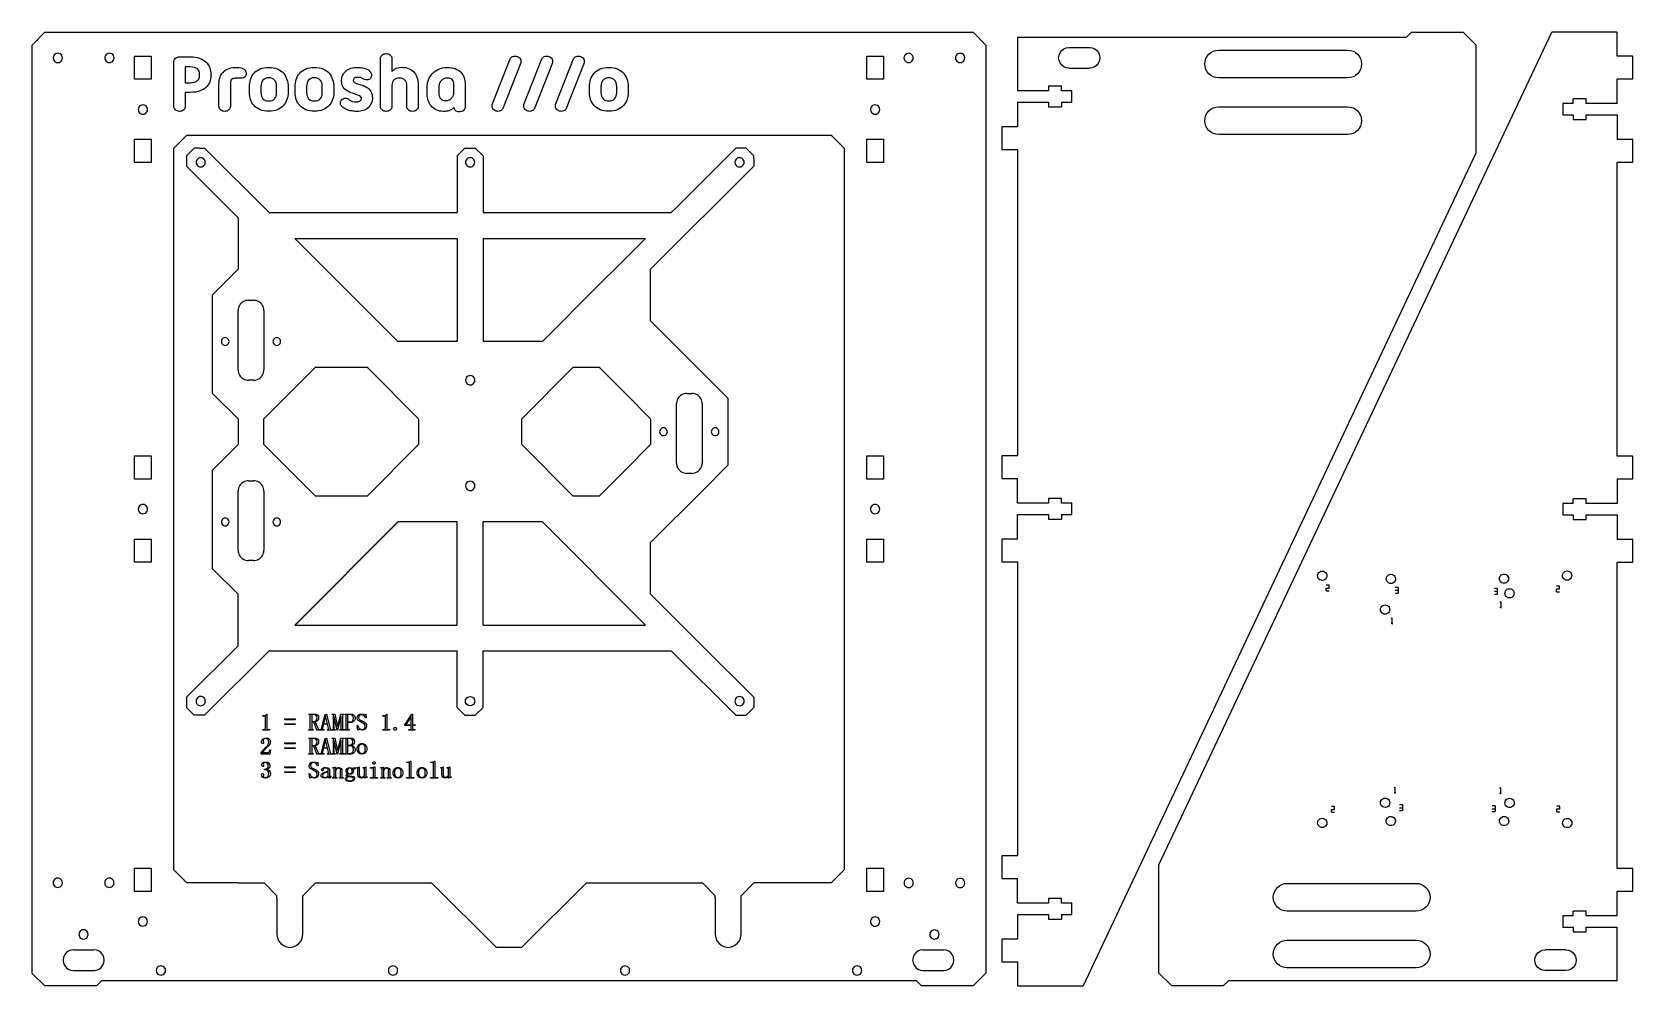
# Model space of a CAD drawing. Extents: x 0 to 621, y -370 to 0.
import ezdxf

# ---------------------------------------------------------------- set-up
doc = ezdxf.new("R2010")
doc.units = 0
doc.layers.get('0').update_dxf_attribs({"linetype": 'CONTINUOUS'})

# ---------------------------------------------------------------- blocks, each defined once
blk = doc.blocks.new('BLOCK_2')
at = {"color": 7}
blk.add_lwpolyline([(198, -190.06), (197.93, -190.06)], dxfattribs=at)
blk = doc.blocks.new('BLOCK_3')
at = {"color": 7}
blk.add_lwpolyline([(238, -230.06), (237.93, -230.06)], dxfattribs=at)
blk = doc.blocks.new('BLOCK_4')
at = {"color": 7}
blk.add_lwpolyline([(142, -190.06), (102, -230.06)], dxfattribs=at)
blk = doc.blocks.new('BLOCK_5')
at = {"color": 7}
blk.add_lwpolyline([(198, -190.06), (238, -230.06)], dxfattribs=at)
blk = doc.blocks.new('BLOCK_6')
at = {"color": 7}
blk.add_lwpolyline([(197.93, -190.06), (237.93, -230.06)], dxfattribs=at)
blk = doc.blocks.new('BLOCK_7')
at = {"color": 7}
blk.add_lwpolyline([(141.93, -190.06), (101.93, -230.06)], dxfattribs=at)
blk = doc.blocks.new('BLOCK_8')
at = {"color": 7}
blk.add_lwpolyline([(102, -230.06), (101.93, -230.06)], dxfattribs=at)
blk = doc.blocks.new('BLOCK_9')
at = {"color": 7}
blk.add_lwpolyline([(142, -190.06), (141.93, -190.06)], dxfattribs=at)
blk = doc.blocks.new('BLOCK_10')
at = {"color": 7}
blk.add_lwpolyline([(5, -370.06), (0, -365.26)], dxfattribs=at)
blk = doc.blocks.new('BLOCK_11')
at = {"color": 7}
blk.add_lwpolyline([(0, -5.06), (5, -0.06)], dxfattribs=at)
blk = doc.blocks.new('BLOCK_12')
at = {"color": 7}
blk.add_lwpolyline([(5, -0.06), (365, -0.06)], dxfattribs=at)
blk = doc.blocks.new('BLOCK_13')
at = {"color": 7}
blk.add_lwpolyline([(365, -0.06), (370, -5.06)], dxfattribs=at)
blk = doc.blocks.new('BLOCK_14')
at = {"color": 7}
blk.add_lwpolyline([(370, -365.06), (365, -370.06)], dxfattribs=at)
blk = doc.blocks.new('BLOCK_15')
at = {"color": 7}
blk.add_lwpolyline([(345, -370.06), (343, -368.06)], dxfattribs=at)
blk = doc.blocks.new('BLOCK_16')
at = {"color": 7}
blk.add_lwpolyline([(343, -368.06), (27, -368.06)], dxfattribs=at)
blk = doc.blocks.new('BLOCK_17')
at = {"color": 7}
blk.add_lwpolyline([(27, -368.06), (25, -370.06)], dxfattribs=at)
blk = doc.blocks.new('BLOCK_18')
at = {"color": 7}
blk.add_lwpolyline([(80, -330.06), (60, -330.06)], dxfattribs=at)
blk = doc.blocks.new('BLOCK_19')
at = {"color": 7}
blk.add_lwpolyline([(60, -330.06), (55, -325.06)], dxfattribs=at)
blk = doc.blocks.new('BLOCK_20')
at = {"color": 7}
blk.add_lwpolyline([(55, -325.06), (55, -45.06)], dxfattribs=at)
blk = doc.blocks.new('BLOCK_21')
at = {"color": 7}
blk.add_lwpolyline([(55, -45.06), (60, -40.06)], dxfattribs=at)
blk = doc.blocks.new('BLOCK_22')
at = {"color": 7}
blk.add_lwpolyline([(60, -40.06), (310, -40.06)], dxfattribs=at)
blk = doc.blocks.new('BLOCK_23')
at = {"color": 7}
blk.add_lwpolyline([(310, -40.06), (315, -45.06)], dxfattribs=at)
blk = doc.blocks.new('BLOCK_24')
at = {"color": 7}
blk.add_lwpolyline([(315, -45.06), (315, -325.06)], dxfattribs=at)
blk = doc.blocks.new('BLOCK_25')
at = {"color": 7}
blk.add_lwpolyline([(315, -325.06), (310, -330.06)], dxfattribs=at)
blk = doc.blocks.new('BLOCK_26')
at = {"color": 7}
blk.add_lwpolyline([(310, -330.06), (290, -330.06)], dxfattribs=at)
blk = doc.blocks.new('BLOCK_27')
at = {"color": 7}
blk.add_lwpolyline([(180, -355.06), (190, -355.06)], dxfattribs=at)
blk = doc.blocks.new('BLOCK_28')
at = {"color": 7}
blk.add_lwpolyline([(190, -355.06), (215, -330.06)], dxfattribs=at)
blk = doc.blocks.new('BLOCK_29')
at = {"color": 7}
blk.add_lwpolyline([(180, -355.06), (155, -330.06)], dxfattribs=at)
blk = doc.blocks.new('BLOCK_30')
at = {"color": 7}
blk.add_lwpolyline([(110, -330.06), (155, -330.06)], dxfattribs=at)
blk = doc.blocks.new('BLOCK_31')
at = {"color": 7}
blk.add_lwpolyline([(215, -330.06), (260, -330.06)], dxfattribs=at)
blk = doc.blocks.new('BLOCK_32')
at = {"color": 7}
blk.add_lwpolyline([(230, -140.06), (230, -140.13)], dxfattribs=at)
blk = doc.blocks.new('BLOCK_33')
at = {"color": 7}
blk.add_lwpolyline([(350, -364.06), (350.28, -364.03)], dxfattribs=at)
blk = doc.blocks.new('BLOCK_34')
at = {"color": 7}
blk.add_lwpolyline([(0, -365.26), (0, -5.06)], dxfattribs=at)
blk = doc.blocks.new('BLOCK_35')
at = {"color": 7}
blk.add_lwpolyline([(370, -5.06), (370, -365.06)], dxfattribs=at)
blk = doc.blocks.new('BLOCK_36')
at = {"color": 7}
blk.add_lwpolyline([(365, -370.06), (345, -370.06)], dxfattribs=at)
blk = doc.blocks.new('BLOCK_37')
at = {"color": 7}
blk.add_lwpolyline([(25, -370.06), (5, -370.06)], dxfattribs=at)
blk = doc.blocks.new('BLOCK_38')
at = {"color": 7}
blk.add_lwpolyline([(342.1, -358.03), (341.7, -358.99)], dxfattribs=at)
blk = doc.blocks.new('BLOCK_39')
at = {"color": 7}
blk.add_lwpolyline([(341.56, -360.03), (341.7, -361.06)], dxfattribs=at)
blk = doc.blocks.new('BLOCK_40')
at = {"color": 7}
blk.add_lwpolyline([(344.53, -356.16), (343.56, -356.56)], dxfattribs=at)
blk = doc.blocks.new('BLOCK_41')
at = {"color": 7}
blk.add_lwpolyline([(354.6, -356.16), (353.56, -356.03)], dxfattribs=at)
blk = doc.blocks.new('BLOCK_42')
at = {"color": 7}
blk.add_lwpolyline([(356.39, -362.86), (357.02, -362.03)], dxfattribs=at)
blk = doc.blocks.new('BLOCK_43')
at = {"color": 7}
blk.add_lwpolyline([(355.56, -363.49), (356.39, -362.86)], dxfattribs=at)
blk = doc.blocks.new('BLOCK_44')
at = {"color": 7}
blk.add_lwpolyline([(354.6, -363.89), (355.56, -363.49)], dxfattribs=at)
blk = doc.blocks.new('BLOCK_45')
at = {"color": 7}
blk.add_lwpolyline([(343.56, -363.49), (344.53, -363.89)], dxfattribs=at)
blk = doc.blocks.new('BLOCK_46')
at = {"color": 7}
blk.add_lwpolyline([(344.53, -363.89), (345.56, -364.03)], dxfattribs=at)
blk = doc.blocks.new('BLOCK_47')
at = {"color": 7}
blk.add_lwpolyline([(341.7, -361.06), (342.1, -362.03)], dxfattribs=at)
blk = doc.blocks.new('BLOCK_48')
at = {"color": 7}
blk.add_lwpolyline([(356.39, -357.2), (355.56, -356.56)], dxfattribs=at)
blk = doc.blocks.new('BLOCK_49')
at = {"color": 7}
blk.add_lwpolyline([(357.02, -358.03), (356.39, -357.2)], dxfattribs=at)
blk = doc.blocks.new('BLOCK_50')
at = {"color": 7}
blk.add_lwpolyline([(345.56, -356.03), (353.56, -356.03)], dxfattribs=at)
blk = doc.blocks.new('BLOCK_51')
at = {"color": 7}
blk.add_lwpolyline([(343.56, -356.56), (342.74, -357.2)], dxfattribs=at)
blk = doc.blocks.new('BLOCK_52')
at = {"color": 7}
blk.add_lwpolyline([(342.74, -357.2), (342.1, -358.03)], dxfattribs=at)
blk = doc.blocks.new('BLOCK_53')
at = {"color": 7}
blk.add_lwpolyline([(342.74, -362.86), (343.56, -363.49)], dxfattribs=at)
blk = doc.blocks.new('BLOCK_54')
at = {"color": 7}
blk.add_lwpolyline([(357.42, -358.99), (357.02, -358.03)], dxfattribs=at)
blk = doc.blocks.new('BLOCK_55')
at = {"color": 7}
blk.add_lwpolyline([(341.7, -358.99), (341.56, -360.03)], dxfattribs=at)
blk = doc.blocks.new('BLOCK_56')
at = {"color": 7}
blk.add_lwpolyline([(342.1, -362.03), (342.74, -362.86)], dxfattribs=at)
blk = doc.blocks.new('BLOCK_57')
at = {"color": 7}
blk.add_lwpolyline([(357.42, -361.06), (357.56, -360.03)], dxfattribs=at)
blk = doc.blocks.new('BLOCK_58')
at = {"color": 7}
blk.add_lwpolyline([(357.02, -362.03), (357.42, -361.06)], dxfattribs=at)
blk = doc.blocks.new('BLOCK_59')
at = {"color": 7}
blk.add_lwpolyline([(345.56, -356.03), (344.53, -356.16)], dxfattribs=at)
blk = doc.blocks.new('BLOCK_60')
at = {"color": 7}
blk.add_lwpolyline([(353.63, -364.03), (354.6, -363.89)], dxfattribs=at)
blk = doc.blocks.new('BLOCK_61')
at = {"color": 7}
blk.add_lwpolyline([(345.56, -364.03), (349.72, -364.03)], dxfattribs=at)
blk = doc.blocks.new('BLOCK_62')
at = {"color": 7}
blk.add_lwpolyline([(357.56, -360.03), (357.42, -358.99)], dxfattribs=at)
blk = doc.blocks.new('BLOCK_63')
at = {"color": 7}
blk.add_lwpolyline([(355.56, -356.56), (354.6, -356.16)], dxfattribs=at)
blk = doc.blocks.new('BLOCK_64')
at = {"color": 7}
blk.add_lwpolyline([(349.72, -364.03), (350, -364.06)], dxfattribs=at)
blk = doc.blocks.new('BLOCK_65')
at = {"color": 7}
blk.add_lwpolyline([(349.72, -364.03), (350.28, -364.03)], dxfattribs=at)
blk = doc.blocks.new('BLOCK_66')
at = {"color": 7}
blk.add_lwpolyline([(350.28, -364.03), (353.63, -364.03)], dxfattribs=at)
blk = doc.blocks.new('BLOCK_67')
at = {"color": 7}
blk.add_lwpolyline([(12.03, -360.03), (12.16, -361.06)], dxfattribs=at)
blk = doc.blocks.new('BLOCK_68')
at = {"color": 7}
blk.add_lwpolyline([(12.56, -358.03), (12.16, -358.99)], dxfattribs=at)
blk = doc.blocks.new('BLOCK_69')
at = {"color": 7}
blk.add_lwpolyline([(14.99, -356.16), (14.03, -356.56)], dxfattribs=at)
blk = doc.blocks.new('BLOCK_70')
at = {"color": 7}
blk.add_lwpolyline([(25.06, -356.16), (24.02, -356.03)], dxfattribs=at)
blk = doc.blocks.new('BLOCK_71')
at = {"color": 7}
blk.add_lwpolyline([(26.85, -362.86), (27.49, -362.03)], dxfattribs=at)
blk = doc.blocks.new('BLOCK_72')
at = {"color": 7}
blk.add_lwpolyline([(26.02, -363.49), (26.85, -362.86)], dxfattribs=at)
blk = doc.blocks.new('BLOCK_73')
at = {"color": 7}
blk.add_lwpolyline([(25.06, -363.89), (26.02, -363.49)], dxfattribs=at)
blk = doc.blocks.new('BLOCK_74')
at = {"color": 7}
blk.add_lwpolyline([(14.03, -363.49), (14.99, -363.89)], dxfattribs=at)
blk = doc.blocks.new('BLOCK_75')
at = {"color": 7}
blk.add_lwpolyline([(14.99, -363.89), (16.03, -364.03)], dxfattribs=at)
blk = doc.blocks.new('BLOCK_76')
at = {"color": 7}
blk.add_lwpolyline([(12.16, -361.06), (12.56, -362.03)], dxfattribs=at)
blk = doc.blocks.new('BLOCK_77')
at = {"color": 7}
blk.add_lwpolyline([(26.85, -357.2), (26.02, -356.56)], dxfattribs=at)
blk = doc.blocks.new('BLOCK_78')
at = {"color": 7}
blk.add_lwpolyline([(27.49, -358.03), (26.85, -357.2)], dxfattribs=at)
blk = doc.blocks.new('BLOCK_79')
at = {"color": 7}
blk.add_lwpolyline([(16.03, -356.03), (24.02, -356.03)], dxfattribs=at)
blk = doc.blocks.new('BLOCK_80')
at = {"color": 7}
blk.add_lwpolyline([(14.03, -356.56), (13.2, -357.2)], dxfattribs=at)
blk = doc.blocks.new('BLOCK_81')
at = {"color": 7}
blk.add_lwpolyline([(13.2, -357.2), (12.56, -358.03)], dxfattribs=at)
blk = doc.blocks.new('BLOCK_82')
at = {"color": 7}
blk.add_lwpolyline([(13.2, -362.86), (14.03, -363.49)], dxfattribs=at)
blk = doc.blocks.new('BLOCK_83')
at = {"color": 7}
blk.add_lwpolyline([(27.89, -358.99), (27.49, -358.03)], dxfattribs=at)
blk = doc.blocks.new('BLOCK_84')
at = {"color": 7}
blk.add_lwpolyline([(12.16, -358.99), (12.03, -360.03)], dxfattribs=at)
blk = doc.blocks.new('BLOCK_85')
at = {"color": 7}
blk.add_lwpolyline([(12.56, -362.03), (13.2, -362.86)], dxfattribs=at)
blk = doc.blocks.new('BLOCK_86')
at = {"color": 7}
blk.add_lwpolyline([(27.89, -361.06), (28.02, -360.03)], dxfattribs=at)
blk = doc.blocks.new('BLOCK_87')
at = {"color": 7}
blk.add_lwpolyline([(27.49, -362.03), (27.89, -361.06)], dxfattribs=at)
blk = doc.blocks.new('BLOCK_88')
at = {"color": 7}
blk.add_lwpolyline([(16.03, -356.03), (14.99, -356.16)], dxfattribs=at)
blk = doc.blocks.new('BLOCK_89')
at = {"color": 7}
blk.add_lwpolyline([(24.09, -364.03), (25.06, -363.89)], dxfattribs=at)
blk = doc.blocks.new('BLOCK_90')
at = {"color": 7}
blk.add_lwpolyline([(16.03, -364.03), (24.09, -364.03)], dxfattribs=at)
blk = doc.blocks.new('BLOCK_91')
at = {"color": 7}
blk.add_lwpolyline([(28.02, -360.03), (27.89, -358.99)], dxfattribs=at)
blk = doc.blocks.new('BLOCK_92')
at = {"color": 7}
blk.add_lwpolyline([(26.02, -356.56), (25.06, -356.16)], dxfattribs=at)
blk = doc.blocks.new('BLOCK_93')
at = {"color": 7}
blk.add_lwpolyline([(323.75, -18.32), (323.75, -9.32)], dxfattribs=at)
blk = doc.blocks.new('BLOCK_94')
at = {"color": 7}
blk.add_lwpolyline([(323.75, -9.32), (330.25, -9.32)], dxfattribs=at)
blk = doc.blocks.new('BLOCK_95')
at = {"color": 7}
blk.add_lwpolyline([(330.25, -9.32), (330.25, -18.32)], dxfattribs=at)
blk = doc.blocks.new('BLOCK_96')
at = {"color": 7}
blk.add_lwpolyline([(330.25, -18.32), (323.75, -18.32)], dxfattribs=at)
blk = doc.blocks.new('BLOCK_97')
at = {"color": 7}
blk.add_lwpolyline([(323.75, -50.62), (323.75, -41.62)], dxfattribs=at)
blk = doc.blocks.new('BLOCK_98')
at = {"color": 7}
blk.add_lwpolyline([(323.75, -41.62), (330.25, -41.62)], dxfattribs=at)
blk = doc.blocks.new('BLOCK_99')
at = {"color": 7}
blk.add_lwpolyline([(330.25, -41.62), (330.25, -50.62)], dxfattribs=at)
blk = doc.blocks.new('BLOCK_100')
at = {"color": 7}
blk.add_lwpolyline([(330.25, -50.62), (323.75, -50.62)], dxfattribs=at)
blk = doc.blocks.new('BLOCK_101')
at = {"color": 7}
blk.add_lwpolyline([(323.75, -173.41), (323.75, -164.41)], dxfattribs=at)
blk = doc.blocks.new('BLOCK_102')
at = {"color": 7}
blk.add_lwpolyline([(323.75, -164.41), (330.25, -164.41)], dxfattribs=at)
blk = doc.blocks.new('BLOCK_103')
at = {"color": 7}
blk.add_lwpolyline([(330.25, -164.41), (330.25, -173.41)], dxfattribs=at)
blk = doc.blocks.new('BLOCK_104')
at = {"color": 7}
blk.add_lwpolyline([(330.25, -173.41), (323.75, -173.41)], dxfattribs=at)
blk = doc.blocks.new('BLOCK_105')
at = {"color": 7}
blk.add_lwpolyline([(323.75, -205.71), (323.75, -196.71)], dxfattribs=at)
blk = doc.blocks.new('BLOCK_106')
at = {"color": 7}
blk.add_lwpolyline([(323.75, -196.71), (330.25, -196.71)], dxfattribs=at)
blk = doc.blocks.new('BLOCK_107')
at = {"color": 7}
blk.add_lwpolyline([(330.25, -196.71), (330.25, -205.71)], dxfattribs=at)
blk = doc.blocks.new('BLOCK_108')
at = {"color": 7}
blk.add_lwpolyline([(330.25, -205.71), (323.75, -205.71)], dxfattribs=at)
blk = doc.blocks.new('BLOCK_109')
at = {"color": 7}
blk.add_lwpolyline([(323.75, -333.41), (323.75, -324.41)], dxfattribs=at)
blk = doc.blocks.new('BLOCK_110')
at = {"color": 7}
blk.add_lwpolyline([(323.75, -324.41), (330.25, -324.41)], dxfattribs=at)
blk = doc.blocks.new('BLOCK_111')
at = {"color": 7}
blk.add_lwpolyline([(330.25, -324.41), (330.25, -333.41)], dxfattribs=at)
blk = doc.blocks.new('BLOCK_112')
at = {"color": 7}
blk.add_lwpolyline([(330.25, -333.41), (323.75, -333.41)], dxfattribs=at)
blk = doc.blocks.new('BLOCK_113')
at = {"color": 7}
blk.add_lwpolyline([(39.75, -18.32), (39.75, -9.32)], dxfattribs=at)
blk = doc.blocks.new('BLOCK_114')
at = {"color": 7}
blk.add_lwpolyline([(39.75, -9.32), (46.25, -9.32)], dxfattribs=at)
blk = doc.blocks.new('BLOCK_115')
at = {"color": 7}
blk.add_lwpolyline([(46.25, -9.32), (46.25, -18.32)], dxfattribs=at)
blk = doc.blocks.new('BLOCK_116')
at = {"color": 7}
blk.add_lwpolyline([(46.25, -18.32), (39.75, -18.32)], dxfattribs=at)
blk = doc.blocks.new('BLOCK_117')
at = {"color": 7}
blk.add_lwpolyline([(39.75, -50.62), (39.75, -41.62)], dxfattribs=at)
blk = doc.blocks.new('BLOCK_118')
at = {"color": 7}
blk.add_lwpolyline([(39.75, -41.62), (46.25, -41.62)], dxfattribs=at)
blk = doc.blocks.new('BLOCK_119')
at = {"color": 7}
blk.add_lwpolyline([(46.25, -41.62), (46.25, -50.62)], dxfattribs=at)
blk = doc.blocks.new('BLOCK_120')
at = {"color": 7}
blk.add_lwpolyline([(46.25, -50.62), (39.75, -50.62)], dxfattribs=at)
blk = doc.blocks.new('BLOCK_121')
at = {"color": 7}
blk.add_lwpolyline([(39.75, -173.41), (39.75, -164.41)], dxfattribs=at)
blk = doc.blocks.new('BLOCK_122')
at = {"color": 7}
blk.add_lwpolyline([(39.75, -164.41), (46.25, -164.41)], dxfattribs=at)
blk = doc.blocks.new('BLOCK_123')
at = {"color": 7}
blk.add_lwpolyline([(46.25, -164.41), (46.25, -173.41)], dxfattribs=at)
blk = doc.blocks.new('BLOCK_124')
at = {"color": 7}
blk.add_lwpolyline([(46.25, -173.41), (39.75, -173.41)], dxfattribs=at)
blk = doc.blocks.new('BLOCK_125')
at = {"color": 7}
blk.add_lwpolyline([(39.75, -205.71), (39.75, -196.71)], dxfattribs=at)
blk = doc.blocks.new('BLOCK_126')
at = {"color": 7}
blk.add_lwpolyline([(39.75, -196.71), (46.25, -196.71)], dxfattribs=at)
blk = doc.blocks.new('BLOCK_127')
at = {"color": 7}
blk.add_lwpolyline([(46.25, -196.71), (46.25, -205.71)], dxfattribs=at)
blk = doc.blocks.new('BLOCK_128')
at = {"color": 7}
blk.add_lwpolyline([(46.25, -205.71), (39.75, -205.71)], dxfattribs=at)
blk = doc.blocks.new('BLOCK_129')
at = {"color": 7}
blk.add_lwpolyline([(39.75, -333.41), (39.75, -324.41)], dxfattribs=at)
blk = doc.blocks.new('BLOCK_130')
at = {"color": 7}
blk.add_lwpolyline([(39.75, -324.41), (46.25, -324.41)], dxfattribs=at)
blk = doc.blocks.new('BLOCK_131')
at = {"color": 7}
blk.add_lwpolyline([(46.25, -324.41), (46.25, -333.41)], dxfattribs=at)
blk = doc.blocks.new('BLOCK_132')
at = {"color": 7}
blk.add_lwpolyline([(46.25, -333.41), (39.75, -333.41)], dxfattribs=at)
blk = doc.blocks.new('BLOCK_133')
at = {"color": 7}
blk.add_lwpolyline([(328.8, -185.06), (328.74, -184.6)], dxfattribs=at)
blk = doc.blocks.new('BLOCK_134')
at = {"color": 7}
blk.add_lwpolyline([(328.74, -184.6), (328.56, -184.16)], dxfattribs=at)
blk = doc.blocks.new('BLOCK_135')
at = {"color": 7}
blk.add_lwpolyline([(328.56, -184.16), (328.27, -183.79)], dxfattribs=at)
blk = doc.blocks.new('BLOCK_136')
at = {"color": 7}
blk.add_lwpolyline([(328.27, -183.79), (327.9, -183.5)], dxfattribs=at)
blk = doc.blocks.new('BLOCK_137')
at = {"color": 7}
blk.add_lwpolyline([(327.9, -183.5), (327.46, -183.33)], dxfattribs=at)
blk = doc.blocks.new('BLOCK_138')
at = {"color": 7}
blk.add_lwpolyline([(327.46, -183.33), (327, -183.26)], dxfattribs=at)
blk = doc.blocks.new('BLOCK_139')
at = {"color": 7}
blk.add_lwpolyline([(327, -183.26), (326.53, -183.33)], dxfattribs=at)
blk = doc.blocks.new('BLOCK_140')
at = {"color": 7}
blk.add_lwpolyline([(326.53, -183.33), (326.1, -183.51)], dxfattribs=at)
blk = doc.blocks.new('BLOCK_141')
at = {"color": 7}
blk.add_lwpolyline([(326.1, -183.51), (325.73, -183.79)], dxfattribs=at)
blk = doc.blocks.new('BLOCK_142')
at = {"color": 7}
blk.add_lwpolyline([(325.73, -183.79), (325.44, -184.16)], dxfattribs=at)
blk = doc.blocks.new('BLOCK_143')
at = {"color": 7}
blk.add_lwpolyline([(325.44, -184.16), (325.26, -184.6)], dxfattribs=at)
blk = doc.blocks.new('BLOCK_144')
at = {"color": 7}
blk.add_lwpolyline([(325.26, -184.6), (325.2, -185.06)], dxfattribs=at)
blk = doc.blocks.new('BLOCK_145')
at = {"color": 7}
blk.add_lwpolyline([(325.2, -185.06), (325.26, -185.53)], dxfattribs=at)
blk = doc.blocks.new('BLOCK_146')
at = {"color": 7}
blk.add_lwpolyline([(325.26, -185.53), (325.44, -185.96)], dxfattribs=at)
blk = doc.blocks.new('BLOCK_147')
at = {"color": 7}
blk.add_lwpolyline([(325.44, -185.96), (325.73, -186.34)], dxfattribs=at)
blk = doc.blocks.new('BLOCK_148')
at = {"color": 7}
blk.add_lwpolyline([(325.73, -186.34), (326.1, -186.62)], dxfattribs=at)
blk = doc.blocks.new('BLOCK_149')
at = {"color": 7}
blk.add_lwpolyline([(326.1, -186.62), (326.53, -186.8)], dxfattribs=at)
blk = doc.blocks.new('BLOCK_150')
at = {"color": 7}
blk.add_lwpolyline([(326.53, -186.8), (327, -186.86)], dxfattribs=at)
blk = doc.blocks.new('BLOCK_151')
at = {"color": 7}
blk.add_lwpolyline([(327, -186.86), (327.47, -186.8)], dxfattribs=at)
blk = doc.blocks.new('BLOCK_152')
at = {"color": 7}
blk.add_lwpolyline([(327.47, -186.8), (327.9, -186.62)], dxfattribs=at)
blk = doc.blocks.new('BLOCK_153')
at = {"color": 7}
blk.add_lwpolyline([(327.9, -186.62), (328.27, -186.34)], dxfattribs=at)
blk = doc.blocks.new('BLOCK_154')
at = {"color": 7}
blk.add_lwpolyline([(328.27, -186.34), (328.56, -185.96)], dxfattribs=at)
blk = doc.blocks.new('BLOCK_155')
at = {"color": 7}
blk.add_lwpolyline([(328.56, -185.96), (328.74, -185.53)], dxfattribs=at)
blk = doc.blocks.new('BLOCK_156')
at = {"color": 7}
blk.add_lwpolyline([(328.74, -185.53), (328.8, -185.06)], dxfattribs=at)
blk = doc.blocks.new('BLOCK_157')
at = {"color": 7}
blk.add_lwpolyline([(328.81, -30.06), (328.75, -29.6)], dxfattribs=at)
blk = doc.blocks.new('BLOCK_158')
at = {"color": 7}
blk.add_lwpolyline([(328.75, -29.6), (328.56, -29.17)], dxfattribs=at)
blk = doc.blocks.new('BLOCK_159')
at = {"color": 7}
blk.add_lwpolyline([(328.56, -29.17), (328.28, -28.79)], dxfattribs=at)
blk = doc.blocks.new('BLOCK_160')
at = {"color": 7}
blk.add_lwpolyline([(328.28, -28.79), (327.9, -28.51)], dxfattribs=at)
blk = doc.blocks.new('BLOCK_161')
at = {"color": 7}
blk.add_lwpolyline([(327.9, -28.51), (327.47, -28.33)], dxfattribs=at)
blk = doc.blocks.new('BLOCK_162')
at = {"color": 7}
blk.add_lwpolyline([(327.47, -28.33), (327, -28.28)], dxfattribs=at)
blk = doc.blocks.new('BLOCK_163')
at = {"color": 7}
blk.add_lwpolyline([(327, -28.28), (326.53, -28.34)], dxfattribs=at)
blk = doc.blocks.new('BLOCK_164')
at = {"color": 7}
blk.add_lwpolyline([(326.53, -28.34), (326.1, -28.52)], dxfattribs=at)
blk = doc.blocks.new('BLOCK_165')
at = {"color": 7}
blk.add_lwpolyline([(326.1, -28.52), (325.73, -28.81)], dxfattribs=at)
blk = doc.blocks.new('BLOCK_166')
at = {"color": 7}
blk.add_lwpolyline([(325.73, -28.81), (325.45, -29.19)], dxfattribs=at)
blk = doc.blocks.new('BLOCK_167')
at = {"color": 7}
blk.add_lwpolyline([(325.45, -29.19), (325.27, -29.62)], dxfattribs=at)
blk = doc.blocks.new('BLOCK_168')
at = {"color": 7}
blk.add_lwpolyline([(325.27, -29.62), (325.21, -30.09)], dxfattribs=at)
blk = doc.blocks.new('BLOCK_169')
at = {"color": 7}
blk.add_lwpolyline([(325.21, -30.09), (325.28, -30.55)], dxfattribs=at)
blk = doc.blocks.new('BLOCK_170')
at = {"color": 7}
blk.add_lwpolyline([(325.28, -30.55), (325.46, -30.99)], dxfattribs=at)
blk = doc.blocks.new('BLOCK_171')
at = {"color": 7}
blk.add_lwpolyline([(325.46, -30.99), (325.75, -31.36)], dxfattribs=at)
blk = doc.blocks.new('BLOCK_172')
at = {"color": 7}
blk.add_lwpolyline([(325.75, -31.36), (326.12, -31.64)], dxfattribs=at)
blk = doc.blocks.new('BLOCK_173')
at = {"color": 7}
blk.add_lwpolyline([(326.12, -31.64), (326.56, -31.82)], dxfattribs=at)
blk = doc.blocks.new('BLOCK_174')
at = {"color": 7}
blk.add_lwpolyline([(326.56, -31.82), (327.02, -31.88)], dxfattribs=at)
blk = doc.blocks.new('BLOCK_175')
at = {"color": 7}
blk.add_lwpolyline([(327.02, -31.88), (327.49, -31.81)], dxfattribs=at)
blk = doc.blocks.new('BLOCK_176')
at = {"color": 7}
blk.add_lwpolyline([(327.49, -31.81), (327.92, -31.63)], dxfattribs=at)
blk = doc.blocks.new('BLOCK_177')
at = {"color": 7}
blk.add_lwpolyline([(327.92, -31.63), (328.29, -31.34)], dxfattribs=at)
blk = doc.blocks.new('BLOCK_178')
at = {"color": 7}
blk.add_lwpolyline([(328.29, -31.34), (328.58, -30.97)], dxfattribs=at)
blk = doc.blocks.new('BLOCK_179')
at = {"color": 7}
blk.add_lwpolyline([(328.58, -30.97), (328.75, -30.53)], dxfattribs=at)
blk = doc.blocks.new('BLOCK_180')
at = {"color": 7}
blk.add_lwpolyline([(328.75, -30.53), (328.81, -30.06)], dxfattribs=at)
blk = doc.blocks.new('BLOCK_181')
at = {"color": 7}
blk.add_lwpolyline([(340, -8.27), (339.54, -8.33)], dxfattribs=at)
blk = doc.blocks.new('BLOCK_182')
at = {"color": 7}
blk.add_lwpolyline([(341.8, -10.07), (341.74, -9.61)], dxfattribs=at)
blk = doc.blocks.new('BLOCK_183')
at = {"color": 7}
blk.add_lwpolyline([(341.74, -9.61), (341.56, -9.17)], dxfattribs=at)
blk = doc.blocks.new('BLOCK_184')
at = {"color": 7}
blk.add_lwpolyline([(341.56, -9.17), (341.28, -8.8)], dxfattribs=at)
blk = doc.blocks.new('BLOCK_185')
at = {"color": 7}
blk.add_lwpolyline([(341.28, -8.8), (340.9, -8.51)], dxfattribs=at)
blk = doc.blocks.new('BLOCK_186')
at = {"color": 7}
blk.add_lwpolyline([(339.54, -8.33), (339.1, -8.51)], dxfattribs=at)
blk = doc.blocks.new('BLOCK_187')
at = {"color": 7}
blk.add_lwpolyline([(339.1, -8.51), (338.73, -8.8)], dxfattribs=at)
blk = doc.blocks.new('BLOCK_188')
at = {"color": 7}
blk.add_lwpolyline([(338.73, -8.8), (338.44, -9.17)], dxfattribs=at)
blk = doc.blocks.new('BLOCK_189')
at = {"color": 7}
blk.add_lwpolyline([(340, -11.87), (340.47, -11.81)], dxfattribs=at)
blk = doc.blocks.new('BLOCK_190')
at = {"color": 7}
blk.add_lwpolyline([(340.47, -11.81), (340.9, -11.63)], dxfattribs=at)
blk = doc.blocks.new('BLOCK_191')
at = {"color": 7}
blk.add_lwpolyline([(340.9, -8.51), (340.47, -8.33)], dxfattribs=at)
blk = doc.blocks.new('BLOCK_192')
at = {"color": 7}
blk.add_lwpolyline([(340.47, -8.33), (340, -8.27)], dxfattribs=at)
blk = doc.blocks.new('BLOCK_193')
at = {"color": 7}
blk.add_lwpolyline([(338.44, -9.17), (338.26, -9.61)], dxfattribs=at)
blk = doc.blocks.new('BLOCK_194')
at = {"color": 7}
blk.add_lwpolyline([(338.26, -9.61), (338.2, -10.07)], dxfattribs=at)
blk = doc.blocks.new('BLOCK_195')
at = {"color": 7}
blk.add_lwpolyline([(338.2, -10.07), (338.26, -10.54)], dxfattribs=at)
blk = doc.blocks.new('BLOCK_196')
at = {"color": 7}
blk.add_lwpolyline([(338.26, -10.54), (338.44, -10.97)], dxfattribs=at)
blk = doc.blocks.new('BLOCK_197')
at = {"color": 7}
blk.add_lwpolyline([(340.9, -11.63), (341.28, -11.35)], dxfattribs=at)
blk = doc.blocks.new('BLOCK_198')
at = {"color": 7}
blk.add_lwpolyline([(341.28, -11.35), (341.56, -10.97)], dxfattribs=at)
blk = doc.blocks.new('BLOCK_199')
at = {"color": 7}
blk.add_lwpolyline([(341.56, -10.97), (341.74, -10.54)], dxfattribs=at)
blk = doc.blocks.new('BLOCK_200')
at = {"color": 7}
blk.add_lwpolyline([(341.74, -10.54), (341.8, -10.07)], dxfattribs=at)
blk = doc.blocks.new('BLOCK_201')
at = {"color": 7}
blk.add_lwpolyline([(338.44, -10.97), (338.73, -11.35)], dxfattribs=at)
blk = doc.blocks.new('BLOCK_202')
at = {"color": 7}
blk.add_lwpolyline([(338.73, -11.35), (339.1, -11.63)], dxfattribs=at)
blk = doc.blocks.new('BLOCK_203')
at = {"color": 7}
blk.add_lwpolyline([(339.1, -11.63), (339.54, -11.81)], dxfattribs=at)
blk = doc.blocks.new('BLOCK_204')
at = {"color": 7}
blk.add_lwpolyline([(339.54, -11.81), (340, -11.87)], dxfattribs=at)
blk = doc.blocks.new('BLOCK_205')
at = {"color": 7}
blk.add_lwpolyline([(361.72, -9.57), (361.54, -9.14)], dxfattribs=at)
blk = doc.blocks.new('BLOCK_206')
at = {"color": 7}
blk.add_lwpolyline([(359.08, -8.48), (358.7, -8.77)], dxfattribs=at)
blk = doc.blocks.new('BLOCK_207')
at = {"color": 7}
blk.add_lwpolyline([(358.7, -8.77), (358.42, -9.14)], dxfattribs=at)
blk = doc.blocks.new('BLOCK_208')
at = {"color": 7}
blk.add_lwpolyline([(358.7, -11.31), (359.08, -11.6)], dxfattribs=at)
blk = doc.blocks.new('BLOCK_209')
at = {"color": 7}
blk.add_lwpolyline([(359.08, -11.6), (359.51, -11.78)], dxfattribs=at)
blk = doc.blocks.new('BLOCK_210')
at = {"color": 7}
blk.add_lwpolyline([(359.51, -11.78), (359.98, -11.84)], dxfattribs=at)
blk = doc.blocks.new('BLOCK_211')
at = {"color": 7}
blk.add_lwpolyline([(358.24, -10.51), (358.42, -10.94)], dxfattribs=at)
blk = doc.blocks.new('BLOCK_212')
at = {"color": 7}
blk.add_lwpolyline([(358.42, -10.94), (358.7, -11.31)], dxfattribs=at)
blk = doc.blocks.new('BLOCK_213')
at = {"color": 7}
blk.add_lwpolyline([(358.42, -9.14), (358.24, -9.57)], dxfattribs=at)
blk = doc.blocks.new('BLOCK_214')
at = {"color": 7}
blk.add_lwpolyline([(358.24, -9.57), (358.18, -10.04)], dxfattribs=at)
blk = doc.blocks.new('BLOCK_215')
at = {"color": 7}
blk.add_lwpolyline([(358.18, -10.04), (358.24, -10.51)], dxfattribs=at)
blk = doc.blocks.new('BLOCK_216')
at = {"color": 7}
blk.add_lwpolyline([(360.88, -8.48), (360.44, -8.3)], dxfattribs=at)
blk = doc.blocks.new('BLOCK_217')
at = {"color": 7}
blk.add_lwpolyline([(361.25, -8.77), (360.88, -8.48)], dxfattribs=at)
blk = doc.blocks.new('BLOCK_218')
at = {"color": 7}
blk.add_lwpolyline([(361.54, -9.14), (361.25, -8.77)], dxfattribs=at)
blk = doc.blocks.new('BLOCK_219')
at = {"color": 7}
blk.add_lwpolyline([(360.44, -8.3), (359.98, -8.24)], dxfattribs=at)
blk = doc.blocks.new('BLOCK_220')
at = {"color": 7}
blk.add_lwpolyline([(359.98, -8.24), (359.51, -8.3)], dxfattribs=at)
blk = doc.blocks.new('BLOCK_221')
at = {"color": 7}
blk.add_lwpolyline([(359.51, -8.3), (359.08, -8.48)], dxfattribs=at)
blk = doc.blocks.new('BLOCK_222')
at = {"color": 7}
blk.add_lwpolyline([(361.78, -10.04), (361.72, -9.57)], dxfattribs=at)
blk = doc.blocks.new('BLOCK_223')
at = {"color": 7}
blk.add_lwpolyline([(361.72, -10.51), (361.78, -10.04)], dxfattribs=at)
blk = doc.blocks.new('BLOCK_224')
at = {"color": 7}
blk.add_lwpolyline([(359.98, -11.84), (360.44, -11.78)], dxfattribs=at)
blk = doc.blocks.new('BLOCK_225')
at = {"color": 7}
blk.add_lwpolyline([(360.44, -11.78), (360.88, -11.6)], dxfattribs=at)
blk = doc.blocks.new('BLOCK_226')
at = {"color": 7}
blk.add_lwpolyline([(360.88, -11.6), (361.25, -11.31)], dxfattribs=at)
blk = doc.blocks.new('BLOCK_227')
at = {"color": 7}
blk.add_lwpolyline([(361.25, -11.31), (361.54, -10.94)], dxfattribs=at)
blk = doc.blocks.new('BLOCK_228')
at = {"color": 7}
blk.add_lwpolyline([(361.54, -10.94), (361.72, -10.51)], dxfattribs=at)
blk = doc.blocks.new('BLOCK_229')
at = {"color": 7}
blk.add_lwpolyline([(339.55, -328.33), (339.11, -328.51)], dxfattribs=at)
blk = doc.blocks.new('BLOCK_230')
at = {"color": 7}
blk.add_lwpolyline([(341.57, -329.17), (341.29, -328.8)], dxfattribs=at)
blk = doc.blocks.new('BLOCK_231')
at = {"color": 7}
blk.add_lwpolyline([(338.28, -329.61), (338.21, -330.07)], dxfattribs=at)
blk = doc.blocks.new('BLOCK_232')
at = {"color": 7}
blk.add_lwpolyline([(341.75, -329.61), (341.57, -329.17)], dxfattribs=at)
blk = doc.blocks.new('BLOCK_233')
at = {"color": 7}
blk.add_lwpolyline([(338.74, -328.8), (338.46, -329.17)], dxfattribs=at)
blk = doc.blocks.new('BLOCK_234')
at = {"color": 7}
blk.add_lwpolyline([(341.81, -330.07), (341.75, -329.61)], dxfattribs=at)
blk = doc.blocks.new('BLOCK_235')
at = {"color": 7}
blk.add_lwpolyline([(339.11, -328.51), (338.74, -328.8)], dxfattribs=at)
blk = doc.blocks.new('BLOCK_236')
at = {"color": 7}
blk.add_lwpolyline([(340.48, -328.33), (340.01, -328.27)], dxfattribs=at)
blk = doc.blocks.new('BLOCK_237')
at = {"color": 7}
blk.add_lwpolyline([(339.11, -331.63), (339.55, -331.81)], dxfattribs=at)
blk = doc.blocks.new('BLOCK_238')
at = {"color": 7}
blk.add_lwpolyline([(340.48, -331.81), (340.91, -331.63)], dxfattribs=at)
blk = doc.blocks.new('BLOCK_239')
at = {"color": 7}
blk.add_lwpolyline([(340.91, -331.63), (341.29, -331.35)], dxfattribs=at)
blk = doc.blocks.new('BLOCK_240')
at = {"color": 7}
blk.add_lwpolyline([(338.46, -330.97), (338.74, -331.35)], dxfattribs=at)
blk = doc.blocks.new('BLOCK_241')
at = {"color": 7}
blk.add_lwpolyline([(338.74, -331.35), (339.11, -331.63)], dxfattribs=at)
blk = doc.blocks.new('BLOCK_242')
at = {"color": 7}
blk.add_lwpolyline([(340.01, -328.27), (339.55, -328.33)], dxfattribs=at)
blk = doc.blocks.new('BLOCK_243')
at = {"color": 7}
blk.add_lwpolyline([(339.55, -331.81), (340.01, -331.87)], dxfattribs=at)
blk = doc.blocks.new('BLOCK_244')
at = {"color": 7}
blk.add_lwpolyline([(340.01, -331.87), (340.48, -331.81)], dxfattribs=at)
blk = doc.blocks.new('BLOCK_245')
at = {"color": 7}
blk.add_lwpolyline([(341.29, -328.8), (340.91, -328.51)], dxfattribs=at)
blk = doc.blocks.new('BLOCK_246')
at = {"color": 7}
blk.add_lwpolyline([(340.91, -328.51), (340.48, -328.33)], dxfattribs=at)
blk = doc.blocks.new('BLOCK_247')
at = {"color": 7}
blk.add_lwpolyline([(341.57, -330.97), (341.75, -330.54)], dxfattribs=at)
blk = doc.blocks.new('BLOCK_248')
at = {"color": 7}
blk.add_lwpolyline([(341.75, -330.54), (341.81, -330.07)], dxfattribs=at)
blk = doc.blocks.new('BLOCK_249')
at = {"color": 7}
blk.add_lwpolyline([(338.21, -330.07), (338.28, -330.54)], dxfattribs=at)
blk = doc.blocks.new('BLOCK_250')
at = {"color": 7}
blk.add_lwpolyline([(338.28, -330.54), (338.46, -330.97)], dxfattribs=at)
blk = doc.blocks.new('BLOCK_251')
at = {"color": 7}
blk.add_lwpolyline([(341.29, -331.35), (341.57, -330.97)], dxfattribs=at)
blk = doc.blocks.new('BLOCK_252')
at = {"color": 7}
blk.add_lwpolyline([(338.46, -329.17), (338.28, -329.61)], dxfattribs=at)
blk = doc.blocks.new('BLOCK_253')
at = {"color": 7}
blk.add_lwpolyline([(360.46, -331.86), (360.89, -331.68)], dxfattribs=at)
blk = doc.blocks.new('BLOCK_254')
at = {"color": 7}
blk.add_lwpolyline([(360.89, -331.68), (361.27, -331.39)], dxfattribs=at)
blk = doc.blocks.new('BLOCK_255')
at = {"color": 7}
blk.add_lwpolyline([(361.27, -331.39), (361.55, -331.02)], dxfattribs=at)
blk = doc.blocks.new('BLOCK_256')
at = {"color": 7}
blk.add_lwpolyline([(359.53, -328.38), (359.09, -328.56)], dxfattribs=at)
blk = doc.blocks.new('BLOCK_257')
at = {"color": 7}
blk.add_lwpolyline([(359.09, -328.56), (358.72, -328.84)], dxfattribs=at)
blk = doc.blocks.new('BLOCK_258')
at = {"color": 7}
blk.add_lwpolyline([(358.43, -331.02), (358.72, -331.39)], dxfattribs=at)
blk = doc.blocks.new('BLOCK_259')
at = {"color": 7}
blk.add_lwpolyline([(358.72, -331.39), (359.09, -331.68)], dxfattribs=at)
blk = doc.blocks.new('BLOCK_260')
at = {"color": 7}
blk.add_lwpolyline([(358.19, -330.12), (358.25, -330.58)], dxfattribs=at)
blk = doc.blocks.new('BLOCK_261')
at = {"color": 7}
blk.add_lwpolyline([(358.25, -330.58), (358.43, -331.02)], dxfattribs=at)
blk = doc.blocks.new('BLOCK_262')
at = {"color": 7}
blk.add_lwpolyline([(358.72, -328.84), (358.43, -329.22)], dxfattribs=at)
blk = doc.blocks.new('BLOCK_263')
at = {"color": 7}
blk.add_lwpolyline([(358.43, -329.22), (358.25, -329.65)], dxfattribs=at)
blk = doc.blocks.new('BLOCK_264')
at = {"color": 7}
blk.add_lwpolyline([(358.25, -329.65), (358.19, -330.12)], dxfattribs=at)
blk = doc.blocks.new('BLOCK_265')
at = {"color": 7}
blk.add_lwpolyline([(359.09, -331.68), (359.53, -331.86)], dxfattribs=at)
blk = doc.blocks.new('BLOCK_266')
at = {"color": 7}
blk.add_lwpolyline([(359.53, -331.86), (359.99, -331.92)], dxfattribs=at)
blk = doc.blocks.new('BLOCK_267')
at = {"color": 7}
blk.add_lwpolyline([(359.99, -331.92), (360.46, -331.86)], dxfattribs=at)
blk = doc.blocks.new('BLOCK_268')
at = {"color": 7}
blk.add_lwpolyline([(360.46, -328.38), (359.99, -328.32)], dxfattribs=at)
blk = doc.blocks.new('BLOCK_269')
at = {"color": 7}
blk.add_lwpolyline([(361.55, -329.22), (361.27, -328.84)], dxfattribs=at)
blk = doc.blocks.new('BLOCK_270')
at = {"color": 7}
blk.add_lwpolyline([(361.73, -329.65), (361.55, -329.22)], dxfattribs=at)
blk = doc.blocks.new('BLOCK_271')
at = {"color": 7}
blk.add_lwpolyline([(361.27, -328.84), (360.89, -328.56)], dxfattribs=at)
blk = doc.blocks.new('BLOCK_272')
at = {"color": 7}
blk.add_lwpolyline([(360.89, -328.56), (360.46, -328.38)], dxfattribs=at)
blk = doc.blocks.new('BLOCK_273')
at = {"color": 7}
blk.add_lwpolyline([(361.79, -330.12), (361.73, -329.65)], dxfattribs=at)
blk = doc.blocks.new('BLOCK_274')
at = {"color": 7}
blk.add_lwpolyline([(359.99, -328.32), (359.53, -328.38)], dxfattribs=at)
blk = doc.blocks.new('BLOCK_275')
at = {"color": 7}
blk.add_lwpolyline([(361.55, -331.02), (361.73, -330.58)], dxfattribs=at)
blk = doc.blocks.new('BLOCK_276')
at = {"color": 7}
blk.add_lwpolyline([(361.73, -330.58), (361.79, -330.12)], dxfattribs=at)
blk = doc.blocks.new('BLOCK_277')
at = {"color": 7}
blk.add_lwpolyline([(351.56, -349.2), (351.28, -348.82)], dxfattribs=at)
blk = doc.blocks.new('BLOCK_278')
at = {"color": 7}
blk.add_lwpolyline([(351.74, -350.56), (351.8, -350.1)], dxfattribs=at)
blk = doc.blocks.new('BLOCK_279')
at = {"color": 7}
blk.add_lwpolyline([(348.73, -348.82), (348.44, -349.2)], dxfattribs=at)
blk = doc.blocks.new('BLOCK_280')
at = {"color": 7}
blk.add_lwpolyline([(348.44, -349.2), (348.26, -349.63)], dxfattribs=at)
blk = doc.blocks.new('BLOCK_281')
at = {"color": 7}
blk.add_lwpolyline([(348.26, -349.63), (348.2, -350.1)], dxfattribs=at)
blk = doc.blocks.new('BLOCK_282')
at = {"color": 7}
blk.add_lwpolyline([(348.73, -351.37), (349.1, -351.66)], dxfattribs=at)
blk = doc.blocks.new('BLOCK_283')
at = {"color": 7}
blk.add_lwpolyline([(349.1, -351.66), (349.54, -351.83)], dxfattribs=at)
blk = doc.blocks.new('BLOCK_284')
at = {"color": 7}
blk.add_lwpolyline([(349.54, -351.83), (350, -351.9)], dxfattribs=at)
blk = doc.blocks.new('BLOCK_285')
at = {"color": 7}
blk.add_lwpolyline([(350, -351.9), (350.47, -351.83)], dxfattribs=at)
blk = doc.blocks.new('BLOCK_286')
at = {"color": 7}
blk.add_lwpolyline([(350.47, -351.83), (350.9, -351.65)], dxfattribs=at)
blk = doc.blocks.new('BLOCK_287')
at = {"color": 7}
blk.add_lwpolyline([(350.9, -351.65), (351.28, -351.37)], dxfattribs=at)
blk = doc.blocks.new('BLOCK_288')
at = {"color": 7}
blk.add_lwpolyline([(351.28, -351.37), (351.56, -351)], dxfattribs=at)
blk = doc.blocks.new('BLOCK_289')
at = {"color": 7}
blk.add_lwpolyline([(351.56, -351), (351.74, -350.56)], dxfattribs=at)
blk = doc.blocks.new('BLOCK_290')
at = {"color": 7}
blk.add_lwpolyline([(350, -348.3), (349.54, -348.36)], dxfattribs=at)
blk = doc.blocks.new('BLOCK_291')
at = {"color": 7}
blk.add_lwpolyline([(349.54, -348.36), (349.1, -348.54)], dxfattribs=at)
blk = doc.blocks.new('BLOCK_292')
at = {"color": 7}
blk.add_lwpolyline([(349.1, -348.54), (348.73, -348.82)], dxfattribs=at)
blk = doc.blocks.new('BLOCK_293')
at = {"color": 7}
blk.add_lwpolyline([(348.2, -350.1), (348.26, -350.56)], dxfattribs=at)
blk = doc.blocks.new('BLOCK_294')
at = {"color": 7}
blk.add_lwpolyline([(348.26, -350.56), (348.44, -351)], dxfattribs=at)
blk = doc.blocks.new('BLOCK_295')
at = {"color": 7}
blk.add_lwpolyline([(348.44, -351), (348.73, -351.37)], dxfattribs=at)
blk = doc.blocks.new('BLOCK_296')
at = {"color": 7}
blk.add_lwpolyline([(351.8, -350.1), (351.74, -349.63)], dxfattribs=at)
blk = doc.blocks.new('BLOCK_297')
at = {"color": 7}
blk.add_lwpolyline([(351.74, -349.63), (351.56, -349.2)], dxfattribs=at)
blk = doc.blocks.new('BLOCK_298')
at = {"color": 7}
blk.add_lwpolyline([(351.28, -348.82), (350.9, -348.54)], dxfattribs=at)
blk = doc.blocks.new('BLOCK_299')
at = {"color": 7}
blk.add_lwpolyline([(350.9, -348.54), (350.47, -348.36)], dxfattribs=at)
blk = doc.blocks.new('BLOCK_300')
at = {"color": 7}
blk.add_lwpolyline([(350.47, -348.36), (350, -348.3)], dxfattribs=at)
blk = doc.blocks.new('BLOCK_301')
at = {"color": 7}
blk.add_lwpolyline([(328.8, -345.06), (328.74, -344.6)], dxfattribs=at)
blk = doc.blocks.new('BLOCK_302')
at = {"color": 7}
blk.add_lwpolyline([(328.74, -344.6), (328.56, -344.16)], dxfattribs=at)
blk = doc.blocks.new('BLOCK_303')
at = {"color": 7}
blk.add_lwpolyline([(328.56, -344.16), (328.27, -343.79)], dxfattribs=at)
blk = doc.blocks.new('BLOCK_304')
at = {"color": 7}
blk.add_lwpolyline([(328.27, -343.79), (327.9, -343.51)], dxfattribs=at)
blk = doc.blocks.new('BLOCK_305')
at = {"color": 7}
blk.add_lwpolyline([(327.9, -343.51), (327.47, -343.33)], dxfattribs=at)
blk = doc.blocks.new('BLOCK_306')
at = {"color": 7}
blk.add_lwpolyline([(327.47, -343.33), (327, -343.26)], dxfattribs=at)
blk = doc.blocks.new('BLOCK_307')
at = {"color": 7}
blk.add_lwpolyline([(327, -343.26), (326.53, -343.33)], dxfattribs=at)
blk = doc.blocks.new('BLOCK_308')
at = {"color": 7}
blk.add_lwpolyline([(326.53, -343.33), (326.1, -343.51)], dxfattribs=at)
blk = doc.blocks.new('BLOCK_309')
at = {"color": 7}
blk.add_lwpolyline([(326.1, -343.51), (325.73, -343.79)], dxfattribs=at)
blk = doc.blocks.new('BLOCK_310')
at = {"color": 7}
blk.add_lwpolyline([(325.73, -343.79), (325.44, -344.16)], dxfattribs=at)
blk = doc.blocks.new('BLOCK_311')
at = {"color": 7}
blk.add_lwpolyline([(325.44, -344.16), (325.26, -344.6)], dxfattribs=at)
blk = doc.blocks.new('BLOCK_312')
at = {"color": 7}
blk.add_lwpolyline([(325.26, -344.6), (325.2, -345.06)], dxfattribs=at)
blk = doc.blocks.new('BLOCK_313')
at = {"color": 7}
blk.add_lwpolyline([(325.2, -345.06), (325.26, -345.53)], dxfattribs=at)
blk = doc.blocks.new('BLOCK_314')
at = {"color": 7}
blk.add_lwpolyline([(325.26, -345.53), (325.44, -345.96)], dxfattribs=at)
blk = doc.blocks.new('BLOCK_315')
at = {"color": 7}
blk.add_lwpolyline([(325.44, -345.96), (325.73, -346.34)], dxfattribs=at)
blk = doc.blocks.new('BLOCK_316')
at = {"color": 7}
blk.add_lwpolyline([(325.73, -346.34), (326.1, -346.62)], dxfattribs=at)
blk = doc.blocks.new('BLOCK_317')
at = {"color": 7}
blk.add_lwpolyline([(326.1, -346.62), (326.53, -346.8)], dxfattribs=at)
blk = doc.blocks.new('BLOCK_318')
at = {"color": 7}
blk.add_lwpolyline([(326.53, -346.8), (327, -346.86)], dxfattribs=at)
blk = doc.blocks.new('BLOCK_319')
at = {"color": 7}
blk.add_lwpolyline([(327, -346.86), (327.47, -346.8)], dxfattribs=at)
blk = doc.blocks.new('BLOCK_320')
at = {"color": 7}
blk.add_lwpolyline([(327.47, -346.8), (327.9, -346.62)], dxfattribs=at)
blk = doc.blocks.new('BLOCK_321')
at = {"color": 7}
blk.add_lwpolyline([(327.9, -346.62), (328.27, -346.34)], dxfattribs=at)
blk = doc.blocks.new('BLOCK_322')
at = {"color": 7}
blk.add_lwpolyline([(328.27, -346.34), (328.56, -345.96)], dxfattribs=at)
blk = doc.blocks.new('BLOCK_323')
at = {"color": 7}
blk.add_lwpolyline([(328.56, -345.96), (328.74, -345.53)], dxfattribs=at)
blk = doc.blocks.new('BLOCK_324')
at = {"color": 7}
blk.add_lwpolyline([(328.74, -345.53), (328.8, -345.06)], dxfattribs=at)
blk = doc.blocks.new('BLOCK_325')
at = {"color": 7}
blk.add_lwpolyline([(10.43, -328.3), (9.97, -328.24)], dxfattribs=at)
blk = doc.blocks.new('BLOCK_326')
at = {"color": 7}
blk.add_lwpolyline([(9.97, -328.24), (9.5, -328.3)], dxfattribs=at)
blk = doc.blocks.new('BLOCK_327')
at = {"color": 7}
blk.add_lwpolyline([(9.5, -328.3), (9.07, -328.48)], dxfattribs=at)
blk = doc.blocks.new('BLOCK_328')
at = {"color": 7}
blk.add_lwpolyline([(9.07, -328.48), (8.7, -328.77)], dxfattribs=at)
blk = doc.blocks.new('BLOCK_329')
at = {"color": 7}
blk.add_lwpolyline([(8.7, -328.77), (8.41, -329.14)], dxfattribs=at)
blk = doc.blocks.new('BLOCK_330')
at = {"color": 7}
blk.add_lwpolyline([(8.41, -329.14), (8.23, -329.58)], dxfattribs=at)
blk = doc.blocks.new('BLOCK_331')
at = {"color": 7}
blk.add_lwpolyline([(11.24, -331.32), (11.53, -330.94)], dxfattribs=at)
blk = doc.blocks.new('BLOCK_332')
at = {"color": 7}
blk.add_lwpolyline([(11.53, -330.94), (11.71, -330.51)], dxfattribs=at)
blk = doc.blocks.new('BLOCK_333')
at = {"color": 7}
blk.add_lwpolyline([(11.71, -330.51), (11.77, -330.04)], dxfattribs=at)
blk = doc.blocks.new('BLOCK_334')
at = {"color": 7}
blk.add_lwpolyline([(8.23, -329.58), (8.17, -330.04)], dxfattribs=at)
blk = doc.blocks.new('BLOCK_335')
at = {"color": 7}
blk.add_lwpolyline([(8.17, -330.04), (8.23, -330.51)], dxfattribs=at)
blk = doc.blocks.new('BLOCK_336')
at = {"color": 7}
blk.add_lwpolyline([(8.23, -330.51), (8.41, -330.94)], dxfattribs=at)
blk = doc.blocks.new('BLOCK_337')
at = {"color": 7}
blk.add_lwpolyline([(11.71, -329.58), (11.53, -329.14)], dxfattribs=at)
blk = doc.blocks.new('BLOCK_338')
at = {"color": 7}
blk.add_lwpolyline([(11.77, -330.04), (11.71, -329.58)], dxfattribs=at)
blk = doc.blocks.new('BLOCK_339')
at = {"color": 7}
blk.add_lwpolyline([(8.41, -330.94), (8.7, -331.32)], dxfattribs=at)
blk = doc.blocks.new('BLOCK_340')
at = {"color": 7}
blk.add_lwpolyline([(8.7, -331.32), (9.07, -331.6)], dxfattribs=at)
blk = doc.blocks.new('BLOCK_341')
at = {"color": 7}
blk.add_lwpolyline([(9.07, -331.6), (9.5, -331.78)], dxfattribs=at)
blk = doc.blocks.new('BLOCK_342')
at = {"color": 7}
blk.add_lwpolyline([(9.5, -331.78), (9.97, -331.84)], dxfattribs=at)
blk = doc.blocks.new('BLOCK_343')
at = {"color": 7}
blk.add_lwpolyline([(9.97, -331.84), (10.44, -331.78)], dxfattribs=at)
blk = doc.blocks.new('BLOCK_344')
at = {"color": 7}
blk.add_lwpolyline([(10.44, -331.78), (10.87, -331.6)], dxfattribs=at)
blk = doc.blocks.new('BLOCK_345')
at = {"color": 7}
blk.add_lwpolyline([(10.87, -331.6), (11.24, -331.32)], dxfattribs=at)
blk = doc.blocks.new('BLOCK_346')
at = {"color": 7}
blk.add_lwpolyline([(10.87, -328.48), (10.43, -328.3)], dxfattribs=at)
blk = doc.blocks.new('BLOCK_347')
at = {"color": 7}
blk.add_lwpolyline([(11.24, -328.77), (10.87, -328.48)], dxfattribs=at)
blk = doc.blocks.new('BLOCK_348')
at = {"color": 7}
blk.add_lwpolyline([(11.53, -329.14), (11.24, -328.77)], dxfattribs=at)
blk = doc.blocks.new('BLOCK_349')
at = {"color": 7}
blk.add_lwpolyline([(29.52, -328.3), (29.08, -328.48)], dxfattribs=at)
blk = doc.blocks.new('BLOCK_350')
at = {"color": 7}
blk.add_lwpolyline([(29.08, -328.48), (28.71, -328.77)], dxfattribs=at)
blk = doc.blocks.new('BLOCK_351')
at = {"color": 7}
blk.add_lwpolyline([(28.71, -328.77), (28.42, -329.14)], dxfattribs=at)
blk = doc.blocks.new('BLOCK_352')
at = {"color": 7}
blk.add_lwpolyline([(31.78, -330.04), (31.72, -329.58)], dxfattribs=at)
blk = doc.blocks.new('BLOCK_353')
at = {"color": 7}
blk.add_lwpolyline([(31.72, -329.58), (31.54, -329.14)], dxfattribs=at)
blk = doc.blocks.new('BLOCK_354')
at = {"color": 7}
blk.add_lwpolyline([(31.54, -329.14), (31.26, -328.77)], dxfattribs=at)
blk = doc.blocks.new('BLOCK_355')
at = {"color": 7}
blk.add_lwpolyline([(30.45, -328.3), (29.98, -328.24)], dxfattribs=at)
blk = doc.blocks.new('BLOCK_356')
at = {"color": 7}
blk.add_lwpolyline([(29.98, -328.24), (29.52, -328.3)], dxfattribs=at)
blk = doc.blocks.new('BLOCK_357')
at = {"color": 7}
blk.add_lwpolyline([(28.71, -331.32), (29.08, -331.6)], dxfattribs=at)
blk = doc.blocks.new('BLOCK_358')
at = {"color": 7}
blk.add_lwpolyline([(29.08, -331.6), (29.52, -331.78)], dxfattribs=at)
blk = doc.blocks.new('BLOCK_359')
at = {"color": 7}
blk.add_lwpolyline([(29.52, -331.78), (29.98, -331.84)], dxfattribs=at)
blk = doc.blocks.new('BLOCK_360')
at = {"color": 7}
blk.add_lwpolyline([(29.98, -331.84), (30.45, -331.78)], dxfattribs=at)
blk = doc.blocks.new('BLOCK_361')
at = {"color": 7}
blk.add_lwpolyline([(30.45, -331.78), (30.88, -331.6)], dxfattribs=at)
blk = doc.blocks.new('BLOCK_362')
at = {"color": 7}
blk.add_lwpolyline([(30.88, -331.6), (31.26, -331.32)], dxfattribs=at)
blk = doc.blocks.new('BLOCK_363')
at = {"color": 7}
blk.add_lwpolyline([(31.26, -328.77), (30.88, -328.48)], dxfattribs=at)
blk = doc.blocks.new('BLOCK_364')
at = {"color": 7}
blk.add_lwpolyline([(30.88, -328.48), (30.45, -328.3)], dxfattribs=at)
blk = doc.blocks.new('BLOCK_365')
at = {"color": 7}
blk.add_lwpolyline([(28.42, -329.14), (28.24, -329.58)], dxfattribs=at)
blk = doc.blocks.new('BLOCK_366')
at = {"color": 7}
blk.add_lwpolyline([(28.24, -329.58), (28.18, -330.04)], dxfattribs=at)
blk = doc.blocks.new('BLOCK_367')
at = {"color": 7}
blk.add_lwpolyline([(28.18, -330.04), (28.24, -330.51)], dxfattribs=at)
blk = doc.blocks.new('BLOCK_368')
at = {"color": 7}
blk.add_lwpolyline([(28.24, -330.51), (28.42, -330.94)], dxfattribs=at)
blk = doc.blocks.new('BLOCK_369')
at = {"color": 7}
blk.add_lwpolyline([(28.42, -330.94), (28.71, -331.32)], dxfattribs=at)
blk = doc.blocks.new('BLOCK_370')
at = {"color": 7}
blk.add_lwpolyline([(31.26, -331.32), (31.54, -330.94)], dxfattribs=at)
blk = doc.blocks.new('BLOCK_371')
at = {"color": 7}
blk.add_lwpolyline([(31.54, -330.94), (31.72, -330.51)], dxfattribs=at)
blk = doc.blocks.new('BLOCK_372')
at = {"color": 7}
blk.add_lwpolyline([(31.72, -330.51), (31.78, -330.04)], dxfattribs=at)
blk = doc.blocks.new('BLOCK_373')
at = {"color": 7}
blk.add_lwpolyline([(21.53, -349.16), (21.25, -348.78)], dxfattribs=at)
blk = doc.blocks.new('BLOCK_374')
at = {"color": 7}
blk.add_lwpolyline([(21.71, -349.59), (21.53, -349.16)], dxfattribs=at)
blk = doc.blocks.new('BLOCK_375')
at = {"color": 7}
blk.add_lwpolyline([(21.78, -350.06), (21.71, -349.59)], dxfattribs=at)
blk = doc.blocks.new('BLOCK_376')
at = {"color": 7}
blk.add_lwpolyline([(21.25, -348.78), (20.88, -348.5)], dxfattribs=at)
blk = doc.blocks.new('BLOCK_377')
at = {"color": 7}
blk.add_lwpolyline([(18.42, -349.16), (18.24, -349.59)], dxfattribs=at)
blk = doc.blocks.new('BLOCK_378')
at = {"color": 7}
blk.add_lwpolyline([(18.24, -349.59), (18.18, -350.06)], dxfattribs=at)
blk = doc.blocks.new('BLOCK_379')
at = {"color": 7}
blk.add_lwpolyline([(18.18, -350.06), (18.24, -350.52)], dxfattribs=at)
blk = doc.blocks.new('BLOCK_380')
at = {"color": 7}
blk.add_lwpolyline([(18.24, -350.52), (18.42, -350.96)], dxfattribs=at)
blk = doc.blocks.new('BLOCK_381')
at = {"color": 7}
blk.add_lwpolyline([(18.42, -350.96), (18.7, -351.33)], dxfattribs=at)
blk = doc.blocks.new('BLOCK_382')
at = {"color": 7}
blk.add_lwpolyline([(18.7, -351.33), (19.08, -351.62)], dxfattribs=at)
blk = doc.blocks.new('BLOCK_383')
at = {"color": 7}
blk.add_lwpolyline([(19.08, -351.62), (19.51, -351.8)], dxfattribs=at)
blk = doc.blocks.new('BLOCK_384')
at = {"color": 7}
blk.add_lwpolyline([(19.51, -351.8), (19.98, -351.86)], dxfattribs=at)
blk = doc.blocks.new('BLOCK_385')
at = {"color": 7}
blk.add_lwpolyline([(19.98, -351.86), (20.44, -351.8)], dxfattribs=at)
blk = doc.blocks.new('BLOCK_386')
at = {"color": 7}
blk.add_lwpolyline([(20.44, -351.8), (20.88, -351.62)], dxfattribs=at)
blk = doc.blocks.new('BLOCK_387')
at = {"color": 7}
blk.add_lwpolyline([(20.88, -351.62), (21.25, -351.33)], dxfattribs=at)
blk = doc.blocks.new('BLOCK_388')
at = {"color": 7}
blk.add_lwpolyline([(21.25, -351.33), (21.53, -350.96)], dxfattribs=at)
blk = doc.blocks.new('BLOCK_389')
at = {"color": 7}
blk.add_lwpolyline([(21.53, -350.96), (21.71, -350.52)], dxfattribs=at)
blk = doc.blocks.new('BLOCK_390')
at = {"color": 7}
blk.add_lwpolyline([(21.71, -350.52), (21.78, -350.06)], dxfattribs=at)
blk = doc.blocks.new('BLOCK_391')
at = {"color": 7}
blk.add_lwpolyline([(20.88, -348.5), (20.44, -348.32)], dxfattribs=at)
blk = doc.blocks.new('BLOCK_392')
at = {"color": 7}
blk.add_lwpolyline([(20.44, -348.32), (19.98, -348.26)], dxfattribs=at)
blk = doc.blocks.new('BLOCK_393')
at = {"color": 7}
blk.add_lwpolyline([(19.98, -348.26), (19.51, -348.32)], dxfattribs=at)
blk = doc.blocks.new('BLOCK_394')
at = {"color": 7}
blk.add_lwpolyline([(19.51, -348.32), (19.08, -348.5)], dxfattribs=at)
blk = doc.blocks.new('BLOCK_395')
at = {"color": 7}
blk.add_lwpolyline([(19.08, -348.5), (18.7, -348.78)], dxfattribs=at)
blk = doc.blocks.new('BLOCK_396')
at = {"color": 7}
blk.add_lwpolyline([(18.7, -348.78), (18.42, -349.16)], dxfattribs=at)
blk = doc.blocks.new('BLOCK_397')
at = {"color": 7}
blk.add_lwpolyline([(41.71, -346.33), (42.08, -346.61)], dxfattribs=at)
blk = doc.blocks.new('BLOCK_398')
at = {"color": 7}
blk.add_lwpolyline([(42.08, -346.61), (42.52, -346.79)], dxfattribs=at)
blk = doc.blocks.new('BLOCK_399')
at = {"color": 7}
blk.add_lwpolyline([(42.52, -346.79), (42.98, -346.85)], dxfattribs=at)
blk = doc.blocks.new('BLOCK_400')
at = {"color": 7}
blk.add_lwpolyline([(42.98, -346.85), (43.45, -346.79)], dxfattribs=at)
blk = doc.blocks.new('BLOCK_401')
at = {"color": 7}
blk.add_lwpolyline([(43.45, -346.79), (43.88, -346.61)], dxfattribs=at)
blk = doc.blocks.new('BLOCK_402')
at = {"color": 7}
blk.add_lwpolyline([(44.72, -344.59), (44.54, -344.15)], dxfattribs=at)
blk = doc.blocks.new('BLOCK_403')
at = {"color": 7}
blk.add_lwpolyline([(43.88, -343.49), (43.45, -343.31)], dxfattribs=at)
blk = doc.blocks.new('BLOCK_404')
at = {"color": 7}
blk.add_lwpolyline([(43.45, -343.31), (42.98, -343.25)], dxfattribs=at)
blk = doc.blocks.new('BLOCK_405')
at = {"color": 7}
blk.add_lwpolyline([(42.98, -343.25), (42.52, -343.31)], dxfattribs=at)
blk = doc.blocks.new('BLOCK_406')
at = {"color": 7}
blk.add_lwpolyline([(42.52, -343.31), (42.08, -343.49)], dxfattribs=at)
blk = doc.blocks.new('BLOCK_407')
at = {"color": 7}
blk.add_lwpolyline([(42.08, -343.49), (41.71, -343.78)], dxfattribs=at)
blk = doc.blocks.new('BLOCK_408')
at = {"color": 7}
blk.add_lwpolyline([(44.78, -345.05), (44.72, -344.59)], dxfattribs=at)
blk = doc.blocks.new('BLOCK_409')
at = {"color": 7}
blk.add_lwpolyline([(43.88, -346.61), (44.26, -346.33)], dxfattribs=at)
blk = doc.blocks.new('BLOCK_410')
at = {"color": 7}
blk.add_lwpolyline([(44.26, -346.33), (44.54, -345.95)], dxfattribs=at)
blk = doc.blocks.new('BLOCK_411')
at = {"color": 7}
blk.add_lwpolyline([(44.54, -345.95), (44.72, -345.52)], dxfattribs=at)
blk = doc.blocks.new('BLOCK_412')
at = {"color": 7}
blk.add_lwpolyline([(44.72, -345.52), (44.78, -345.05)], dxfattribs=at)
blk = doc.blocks.new('BLOCK_413')
at = {"color": 7}
blk.add_lwpolyline([(41.71, -343.78), (41.42, -344.15)], dxfattribs=at)
blk = doc.blocks.new('BLOCK_414')
at = {"color": 7}
blk.add_lwpolyline([(41.42, -344.15), (41.24, -344.59)], dxfattribs=at)
blk = doc.blocks.new('BLOCK_415')
at = {"color": 7}
blk.add_lwpolyline([(41.24, -344.59), (41.18, -345.05)], dxfattribs=at)
blk = doc.blocks.new('BLOCK_416')
at = {"color": 7}
blk.add_lwpolyline([(41.18, -345.05), (41.24, -345.52)], dxfattribs=at)
blk = doc.blocks.new('BLOCK_417')
at = {"color": 7}
blk.add_lwpolyline([(41.24, -345.52), (41.42, -345.95)], dxfattribs=at)
blk = doc.blocks.new('BLOCK_418')
at = {"color": 7}
blk.add_lwpolyline([(41.42, -345.95), (41.71, -346.33)], dxfattribs=at)
blk = doc.blocks.new('BLOCK_419')
at = {"color": 7}
blk.add_lwpolyline([(44.54, -344.15), (44.26, -343.78)], dxfattribs=at)
blk = doc.blocks.new('BLOCK_420')
at = {"color": 7}
blk.add_lwpolyline([(44.26, -343.78), (43.88, -343.49)], dxfattribs=at)
blk = doc.blocks.new('BLOCK_421')
at = {"color": 7}
blk.add_lwpolyline([(42.56, -186.81), (43.03, -186.87)], dxfattribs=at)
blk = doc.blocks.new('BLOCK_422')
at = {"color": 7}
blk.add_lwpolyline([(43.03, -186.87), (43.49, -186.81)], dxfattribs=at)
blk = doc.blocks.new('BLOCK_423')
at = {"color": 7}
blk.add_lwpolyline([(43.49, -186.81), (43.93, -186.63)], dxfattribs=at)
blk = doc.blocks.new('BLOCK_424')
at = {"color": 7}
blk.add_lwpolyline([(43.02, -183.27), (42.56, -183.33)], dxfattribs=at)
blk = doc.blocks.new('BLOCK_425')
at = {"color": 7}
blk.add_lwpolyline([(42.56, -183.33), (42.13, -183.51)], dxfattribs=at)
blk = doc.blocks.new('BLOCK_426')
at = {"color": 7}
blk.add_lwpolyline([(42.13, -183.51), (41.75, -183.79)], dxfattribs=at)
blk = doc.blocks.new('BLOCK_427')
at = {"color": 7}
blk.add_lwpolyline([(44.76, -184.6), (44.58, -184.17)], dxfattribs=at)
blk = doc.blocks.new('BLOCK_428')
at = {"color": 7}
blk.add_lwpolyline([(41.47, -184.17), (41.29, -184.6)], dxfattribs=at)
blk = doc.blocks.new('BLOCK_429')
at = {"color": 7}
blk.add_lwpolyline([(41.29, -184.6), (41.23, -185.07)], dxfattribs=at)
blk = doc.blocks.new('BLOCK_430')
at = {"color": 7}
blk.add_lwpolyline([(43.93, -186.63), (44.3, -186.34)], dxfattribs=at)
blk = doc.blocks.new('BLOCK_431')
at = {"color": 7}
blk.add_lwpolyline([(44.3, -186.34), (44.58, -185.97)], dxfattribs=at)
blk = doc.blocks.new('BLOCK_432')
at = {"color": 7}
blk.add_lwpolyline([(41.29, -185.53), (41.47, -185.97)], dxfattribs=at)
blk = doc.blocks.new('BLOCK_433')
at = {"color": 7}
blk.add_lwpolyline([(41.47, -185.97), (41.75, -186.34)], dxfattribs=at)
blk = doc.blocks.new('BLOCK_434')
at = {"color": 7}
blk.add_lwpolyline([(41.23, -185.07), (41.29, -185.53)], dxfattribs=at)
blk = doc.blocks.new('BLOCK_435')
at = {"color": 7}
blk.add_lwpolyline([(43.93, -183.51), (43.49, -183.33)], dxfattribs=at)
blk = doc.blocks.new('BLOCK_436')
at = {"color": 7}
blk.add_lwpolyline([(41.75, -183.79), (41.47, -184.17)], dxfattribs=at)
blk = doc.blocks.new('BLOCK_437')
at = {"color": 7}
blk.add_lwpolyline([(44.3, -183.79), (43.93, -183.51)], dxfattribs=at)
blk = doc.blocks.new('BLOCK_438')
at = {"color": 7}
blk.add_lwpolyline([(44.58, -184.17), (44.3, -183.79)], dxfattribs=at)
blk = doc.blocks.new('BLOCK_439')
at = {"color": 7}
blk.add_lwpolyline([(43.49, -183.33), (43.02, -183.27)], dxfattribs=at)
blk = doc.blocks.new('BLOCK_440')
at = {"color": 7}
blk.add_lwpolyline([(44.83, -185.07), (44.76, -184.6)], dxfattribs=at)
blk = doc.blocks.new('BLOCK_441')
at = {"color": 7}
blk.add_lwpolyline([(41.75, -186.34), (42.13, -186.63)], dxfattribs=at)
blk = doc.blocks.new('BLOCK_442')
at = {"color": 7}
blk.add_lwpolyline([(42.13, -186.63), (42.56, -186.81)], dxfattribs=at)
blk = doc.blocks.new('BLOCK_443')
at = {"color": 7}
blk.add_lwpolyline([(44.58, -185.97), (44.76, -185.53)], dxfattribs=at)
blk = doc.blocks.new('BLOCK_444')
at = {"color": 7}
blk.add_lwpolyline([(44.76, -185.53), (44.83, -185.07)], dxfattribs=at)
blk = doc.blocks.new('BLOCK_445')
at = {"color": 7}
blk.add_lwpolyline([(10, -11.85), (10.47, -11.79)], dxfattribs=at)
blk = doc.blocks.new('BLOCK_446')
at = {"color": 7}
blk.add_lwpolyline([(10.47, -11.79), (10.9, -11.61)], dxfattribs=at)
blk = doc.blocks.new('BLOCK_447')
at = {"color": 7}
blk.add_lwpolyline([(10.9, -11.61), (11.28, -11.32)], dxfattribs=at)
blk = doc.blocks.new('BLOCK_448')
at = {"color": 7}
blk.add_lwpolyline([(11.28, -11.32), (11.56, -10.95)], dxfattribs=at)
blk = doc.blocks.new('BLOCK_449')
at = {"color": 7}
blk.add_lwpolyline([(8.27, -9.58), (8.2, -10.05)], dxfattribs=at)
blk = doc.blocks.new('BLOCK_450')
at = {"color": 7}
blk.add_lwpolyline([(8.2, -10.05), (8.27, -10.52)], dxfattribs=at)
blk = doc.blocks.new('BLOCK_451')
at = {"color": 7}
blk.add_lwpolyline([(9.1, -8.49), (8.73, -8.78)], dxfattribs=at)
blk = doc.blocks.new('BLOCK_452')
at = {"color": 7}
blk.add_lwpolyline([(10.47, -8.31), (10, -8.25)], dxfattribs=at)
blk = doc.blocks.new('BLOCK_453')
at = {"color": 7}
blk.add_lwpolyline([(10.9, -8.49), (10.47, -8.31)], dxfattribs=at)
blk = doc.blocks.new('BLOCK_454')
at = {"color": 7}
blk.add_lwpolyline([(11.56, -10.95), (11.74, -10.52)], dxfattribs=at)
blk = doc.blocks.new('BLOCK_455')
at = {"color": 7}
blk.add_lwpolyline([(11.74, -10.52), (11.8, -10.05)], dxfattribs=at)
blk = doc.blocks.new('BLOCK_456')
at = {"color": 7}
blk.add_lwpolyline([(8.27, -10.52), (8.45, -10.95)], dxfattribs=at)
blk = doc.blocks.new('BLOCK_457')
at = {"color": 7}
blk.add_lwpolyline([(8.45, -10.95), (8.73, -11.32)], dxfattribs=at)
blk = doc.blocks.new('BLOCK_458')
at = {"color": 7}
blk.add_lwpolyline([(10, -8.25), (9.54, -8.31)], dxfattribs=at)
blk = doc.blocks.new('BLOCK_459')
at = {"color": 7}
blk.add_lwpolyline([(9.54, -8.31), (9.1, -8.49)], dxfattribs=at)
blk = doc.blocks.new('BLOCK_460')
at = {"color": 7}
blk.add_lwpolyline([(8.73, -8.78), (8.45, -9.15)], dxfattribs=at)
blk = doc.blocks.new('BLOCK_461')
at = {"color": 7}
blk.add_lwpolyline([(8.45, -9.15), (8.27, -9.58)], dxfattribs=at)
blk = doc.blocks.new('BLOCK_462')
at = {"color": 7}
blk.add_lwpolyline([(11.28, -8.78), (10.9, -8.49)], dxfattribs=at)
blk = doc.blocks.new('BLOCK_463')
at = {"color": 7}
blk.add_lwpolyline([(11.56, -9.15), (11.28, -8.78)], dxfattribs=at)
blk = doc.blocks.new('BLOCK_464')
at = {"color": 7}
blk.add_lwpolyline([(11.74, -9.58), (11.56, -9.15)], dxfattribs=at)
blk = doc.blocks.new('BLOCK_465')
at = {"color": 7}
blk.add_lwpolyline([(11.8, -10.05), (11.74, -9.58)], dxfattribs=at)
blk = doc.blocks.new('BLOCK_466')
at = {"color": 7}
blk.add_lwpolyline([(8.73, -11.32), (9.1, -11.61)], dxfattribs=at)
blk = doc.blocks.new('BLOCK_467')
at = {"color": 7}
blk.add_lwpolyline([(9.1, -11.61), (9.54, -11.79)], dxfattribs=at)
blk = doc.blocks.new('BLOCK_468')
at = {"color": 7}
blk.add_lwpolyline([(9.54, -11.79), (10, -11.85)], dxfattribs=at)
blk = doc.blocks.new('BLOCK_469')
at = {"color": 7}
blk.add_lwpolyline([(28.75, -8.78), (28.46, -9.15)], dxfattribs=at)
blk = doc.blocks.new('BLOCK_470')
at = {"color": 7}
blk.add_lwpolyline([(28.46, -9.15), (28.28, -9.58)], dxfattribs=at)
blk = doc.blocks.new('BLOCK_471')
at = {"color": 7}
blk.add_lwpolyline([(28.28, -9.58), (28.22, -10.05)], dxfattribs=at)
blk = doc.blocks.new('BLOCK_472')
at = {"color": 7}
blk.add_lwpolyline([(28.22, -10.05), (28.28, -10.52)], dxfattribs=at)
blk = doc.blocks.new('BLOCK_473')
at = {"color": 7}
blk.add_lwpolyline([(28.28, -10.52), (28.46, -10.95)], dxfattribs=at)
blk = doc.blocks.new('BLOCK_474')
at = {"color": 7}
blk.add_lwpolyline([(30.49, -8.31), (30.02, -8.25)], dxfattribs=at)
blk = doc.blocks.new('BLOCK_475')
at = {"color": 7}
blk.add_lwpolyline([(30.92, -11.61), (31.3, -11.32)], dxfattribs=at)
blk = doc.blocks.new('BLOCK_476')
at = {"color": 7}
blk.add_lwpolyline([(31.3, -11.32), (31.58, -10.95)], dxfattribs=at)
blk = doc.blocks.new('BLOCK_477')
at = {"color": 7}
blk.add_lwpolyline([(31.58, -10.95), (31.76, -10.52)], dxfattribs=at)
blk = doc.blocks.new('BLOCK_478')
at = {"color": 7}
blk.add_lwpolyline([(31.76, -10.52), (31.82, -10.05)], dxfattribs=at)
blk = doc.blocks.new('BLOCK_479')
at = {"color": 7}
blk.add_lwpolyline([(30.92, -8.49), (30.49, -8.31)], dxfattribs=at)
blk = doc.blocks.new('BLOCK_480')
at = {"color": 7}
blk.add_lwpolyline([(30.02, -8.25), (29.56, -8.31)], dxfattribs=at)
blk = doc.blocks.new('BLOCK_481')
at = {"color": 7}
blk.add_lwpolyline([(31.82, -10.05), (31.76, -9.58)], dxfattribs=at)
blk = doc.blocks.new('BLOCK_482')
at = {"color": 7}
blk.add_lwpolyline([(31.76, -9.58), (31.58, -9.15)], dxfattribs=at)
blk = doc.blocks.new('BLOCK_483')
at = {"color": 7}
blk.add_lwpolyline([(31.58, -9.15), (31.3, -8.78)], dxfattribs=at)
blk = doc.blocks.new('BLOCK_484')
at = {"color": 7}
blk.add_lwpolyline([(31.3, -8.78), (30.92, -8.49)], dxfattribs=at)
blk = doc.blocks.new('BLOCK_485')
at = {"color": 7}
blk.add_lwpolyline([(28.46, -10.95), (28.75, -11.32)], dxfattribs=at)
blk = doc.blocks.new('BLOCK_486')
at = {"color": 7}
blk.add_lwpolyline([(28.75, -11.32), (29.12, -11.61)], dxfattribs=at)
blk = doc.blocks.new('BLOCK_487')
at = {"color": 7}
blk.add_lwpolyline([(29.12, -11.61), (29.56, -11.79)], dxfattribs=at)
blk = doc.blocks.new('BLOCK_488')
at = {"color": 7}
blk.add_lwpolyline([(29.56, -11.79), (30.02, -11.85)], dxfattribs=at)
blk = doc.blocks.new('BLOCK_489')
at = {"color": 7}
blk.add_lwpolyline([(30.02, -11.85), (30.49, -11.79)], dxfattribs=at)
blk = doc.blocks.new('BLOCK_490')
at = {"color": 7}
blk.add_lwpolyline([(30.49, -11.79), (30.92, -11.61)], dxfattribs=at)
blk = doc.blocks.new('BLOCK_491')
at = {"color": 7}
blk.add_lwpolyline([(29.56, -8.31), (29.12, -8.49)], dxfattribs=at)
blk = doc.blocks.new('BLOCK_492')
at = {"color": 7}
blk.add_lwpolyline([(29.12, -8.49), (28.75, -8.78)], dxfattribs=at)
blk = doc.blocks.new('BLOCK_493')
at = {"color": 7}
blk.add_lwpolyline([(44.3, -28.8), (43.93, -28.51)], dxfattribs=at)
blk = doc.blocks.new('BLOCK_494')
at = {"color": 7}
blk.add_lwpolyline([(41.47, -30.97), (41.75, -31.34)], dxfattribs=at)
blk = doc.blocks.new('BLOCK_495')
at = {"color": 7}
blk.add_lwpolyline([(41.75, -31.34), (42.13, -31.63)], dxfattribs=at)
blk = doc.blocks.new('BLOCK_496')
at = {"color": 7}
blk.add_lwpolyline([(42.13, -31.63), (42.56, -31.81)], dxfattribs=at)
blk = doc.blocks.new('BLOCK_497')
at = {"color": 7}
blk.add_lwpolyline([(42.56, -31.81), (43.03, -31.87)], dxfattribs=at)
blk = doc.blocks.new('BLOCK_498')
at = {"color": 7}
blk.add_lwpolyline([(43.03, -31.87), (43.49, -31.81)], dxfattribs=at)
blk = doc.blocks.new('BLOCK_499')
at = {"color": 7}
blk.add_lwpolyline([(43.49, -28.33), (43.02, -28.27)], dxfattribs=at)
blk = doc.blocks.new('BLOCK_500')
at = {"color": 7}
blk.add_lwpolyline([(43.02, -28.27), (42.56, -28.33)], dxfattribs=at)
blk = doc.blocks.new('BLOCK_501')
at = {"color": 7}
blk.add_lwpolyline([(42.56, -28.33), (42.13, -28.51)], dxfattribs=at)
blk = doc.blocks.new('BLOCK_502')
at = {"color": 7}
blk.add_lwpolyline([(42.13, -28.51), (41.75, -28.8)], dxfattribs=at)
blk = doc.blocks.new('BLOCK_503')
at = {"color": 7}
blk.add_lwpolyline([(41.75, -28.8), (41.47, -29.17)], dxfattribs=at)
blk = doc.blocks.new('BLOCK_504')
at = {"color": 7}
blk.add_lwpolyline([(41.47, -29.17), (41.29, -29.6)], dxfattribs=at)
blk = doc.blocks.new('BLOCK_505')
at = {"color": 7}
blk.add_lwpolyline([(41.29, -29.6), (41.23, -30.07)], dxfattribs=at)
blk = doc.blocks.new('BLOCK_506')
at = {"color": 7}
blk.add_lwpolyline([(41.23, -30.07), (41.29, -30.53)], dxfattribs=at)
blk = doc.blocks.new('BLOCK_507')
at = {"color": 7}
blk.add_lwpolyline([(41.29, -30.53), (41.47, -30.97)], dxfattribs=at)
blk = doc.blocks.new('BLOCK_508')
at = {"color": 7}
blk.add_lwpolyline([(44.58, -29.17), (44.3, -28.8)], dxfattribs=at)
blk = doc.blocks.new('BLOCK_509')
at = {"color": 7}
blk.add_lwpolyline([(44.76, -29.6), (44.58, -29.17)], dxfattribs=at)
blk = doc.blocks.new('BLOCK_510')
at = {"color": 7}
blk.add_lwpolyline([(44.83, -30.07), (44.76, -29.6)], dxfattribs=at)
blk = doc.blocks.new('BLOCK_511')
at = {"color": 7}
blk.add_lwpolyline([(43.49, -31.81), (43.93, -31.63)], dxfattribs=at)
blk = doc.blocks.new('BLOCK_512')
at = {"color": 7}
blk.add_lwpolyline([(43.93, -31.63), (44.3, -31.34)], dxfattribs=at)
blk = doc.blocks.new('BLOCK_513')
at = {"color": 7}
blk.add_lwpolyline([(44.3, -31.34), (44.58, -30.97)], dxfattribs=at)
blk = doc.blocks.new('BLOCK_514')
at = {"color": 7}
blk.add_lwpolyline([(44.58, -30.97), (44.76, -30.53)], dxfattribs=at)
blk = doc.blocks.new('BLOCK_515')
at = {"color": 7}
blk.add_lwpolyline([(44.76, -30.53), (44.83, -30.07)], dxfattribs=at)
blk = doc.blocks.new('BLOCK_516')
at = {"color": 7}
blk.add_lwpolyline([(43.93, -28.51), (43.49, -28.33)], dxfattribs=at)
blk = doc.blocks.new('BLOCK_517')
at = {"color": 7}
blk.add_lwpolyline([(170.87, -174.5), (170.43, -174.32)], dxfattribs=at)
blk = doc.blocks.new('BLOCK_518')
at = {"color": 7}
blk.add_lwpolyline([(170.43, -174.32), (169.97, -174.26)], dxfattribs=at)
blk = doc.blocks.new('BLOCK_519')
at = {"color": 7}
blk.add_lwpolyline([(168.23, -176.52), (168.41, -176.96)], dxfattribs=at)
blk = doc.blocks.new('BLOCK_520')
at = {"color": 7}
blk.add_lwpolyline([(168.69, -177.33), (169.07, -177.62)], dxfattribs=at)
blk = doc.blocks.new('BLOCK_521')
at = {"color": 7}
blk.add_lwpolyline([(171.77, -176.06), (171.71, -175.59)], dxfattribs=at)
blk = doc.blocks.new('BLOCK_522')
at = {"color": 7}
blk.add_lwpolyline([(169.97, -174.26), (169.93, -174.26)], dxfattribs=at)
blk = doc.blocks.new('BLOCK_523')
at = {"color": 7}
blk.add_lwpolyline([(169.5, -174.32), (169.07, -174.5)], dxfattribs=at)
blk = doc.blocks.new('BLOCK_524')
at = {"color": 7}
blk.add_lwpolyline([(168.69, -174.78), (168.41, -175.16)], dxfattribs=at)
blk = doc.blocks.new('BLOCK_525')
at = {"color": 7}
blk.add_lwpolyline([(168.41, -175.16), (168.23, -175.59)], dxfattribs=at)
blk = doc.blocks.new('BLOCK_526')
at = {"color": 7}
blk.add_lwpolyline([(171.24, -174.78), (170.87, -174.5)], dxfattribs=at)
blk = doc.blocks.new('BLOCK_527')
at = {"color": 7}
blk.add_lwpolyline([(171.71, -175.59), (171.53, -175.16)], dxfattribs=at)
blk = doc.blocks.new('BLOCK_528')
at = {"color": 7}
blk.add_lwpolyline([(169.07, -177.62), (169.5, -177.8)], dxfattribs=at)
blk = doc.blocks.new('BLOCK_529')
at = {"color": 7}
blk.add_lwpolyline([(169.97, -177.86), (170.43, -177.8)], dxfattribs=at)
blk = doc.blocks.new('BLOCK_530')
at = {"color": 7}
blk.add_lwpolyline([(170.43, -177.8), (170.87, -177.62)], dxfattribs=at)
blk = doc.blocks.new('BLOCK_531')
at = {"color": 7}
blk.add_lwpolyline([(170.87, -177.62), (171.24, -177.33)], dxfattribs=at)
blk = doc.blocks.new('BLOCK_532')
at = {"color": 7}
blk.add_lwpolyline([(171.71, -176.52), (171.77, -176.06)], dxfattribs=at)
blk = doc.blocks.new('BLOCK_533')
at = {"color": 7}
blk.add_lwpolyline([(91.09, -264.56), (91.09, -269.98)], dxfattribs=at)
blk = doc.blocks.new('BLOCK_534')
at = {"color": 7}
blk.add_lwpolyline([(91.09, -269.98), (91.13, -270.23)], dxfattribs=at)
blk = doc.blocks.new('BLOCK_535')
at = {"color": 7}
blk.add_lwpolyline([(91.13, -270.23), (91.26, -270.42)], dxfattribs=at)
blk = doc.blocks.new('BLOCK_536')
at = {"color": 7}
blk.add_lwpolyline([(91.26, -270.42), (91.48, -270.52)], dxfattribs=at)
blk = doc.blocks.new('BLOCK_537')
at = {"color": 7}
blk.add_lwpolyline([(91.48, -270.52), (91.78, -270.56)], dxfattribs=at)
blk = doc.blocks.new('BLOCK_538')
at = {"color": 7}
blk.add_lwpolyline([(91.78, -270.56), (92.14, -270.56)], dxfattribs=at)
blk = doc.blocks.new('BLOCK_539')
at = {"color": 7}
blk.add_lwpolyline([(92.14, -270.56), (92.14, -270.78)], dxfattribs=at)
blk = doc.blocks.new('BLOCK_540')
at = {"color": 7}
blk.add_lwpolyline([(92.14, -270.78), (89.49, -270.78)], dxfattribs=at)
blk = doc.blocks.new('BLOCK_541')
at = {"color": 7}
blk.add_lwpolyline([(89.49, -270.78), (89.49, -270.56)], dxfattribs=at)
blk = doc.blocks.new('BLOCK_542')
at = {"color": 7}
blk.add_lwpolyline([(89.49, -270.56), (89.81, -270.56)], dxfattribs=at)
blk = doc.blocks.new('BLOCK_543')
at = {"color": 7}
blk.add_lwpolyline([(89.81, -270.56), (90.12, -270.52)], dxfattribs=at)
blk = doc.blocks.new('BLOCK_544')
at = {"color": 7}
blk.add_lwpolyline([(90.12, -270.52), (90.33, -270.42)], dxfattribs=at)
blk = doc.blocks.new('BLOCK_545')
at = {"color": 7}
blk.add_lwpolyline([(90.33, -270.42), (90.46, -270.23)], dxfattribs=at)
blk = doc.blocks.new('BLOCK_546')
at = {"color": 7}
blk.add_lwpolyline([(90.46, -270.23), (90.51, -269.98)], dxfattribs=at)
blk = doc.blocks.new('BLOCK_547')
at = {"color": 7}
blk.add_lwpolyline([(90.51, -269.98), (90.51, -265.69)], dxfattribs=at)
blk = doc.blocks.new('BLOCK_548')
at = {"color": 7}
blk.add_lwpolyline([(90.51, -265.69), (90.41, -265.44)], dxfattribs=at)
blk = doc.blocks.new('BLOCK_549')
at = {"color": 7}
blk.add_lwpolyline([(90.41, -265.44), (90.14, -265.36)], dxfattribs=at)
blk = doc.blocks.new('BLOCK_550')
at = {"color": 7}
blk.add_lwpolyline([(90.14, -265.36), (89.49, -265.36)], dxfattribs=at)
blk = doc.blocks.new('BLOCK_551')
at = {"color": 7}
blk.add_lwpolyline([(89.49, -265.36), (89.49, -265.14)], dxfattribs=at)
blk = doc.blocks.new('BLOCK_552')
at = {"color": 7}
blk.add_lwpolyline([(89.49, -265.14), (89.81, -265.14)], dxfattribs=at)
blk = doc.blocks.new('BLOCK_553')
at = {"color": 7}
blk.add_lwpolyline([(89.81, -265.14), (90.2, -265.11)], dxfattribs=at)
blk = doc.blocks.new('BLOCK_554')
at = {"color": 7}
blk.add_lwpolyline([(90.2, -265.11), (90.51, -265)], dxfattribs=at)
blk = doc.blocks.new('BLOCK_555')
at = {"color": 7}
blk.add_lwpolyline([(90.51, -265), (90.76, -264.82)], dxfattribs=at)
blk = doc.blocks.new('BLOCK_556')
at = {"color": 7}
blk.add_lwpolyline([(90.76, -264.82), (90.94, -264.56)], dxfattribs=at)
blk = doc.blocks.new('BLOCK_557')
at = {"color": 7}
blk.add_lwpolyline([(90.94, -264.56), (91.09, -264.56)], dxfattribs=at)
blk = doc.blocks.new('BLOCK_558')
at = {"color": 7}
blk.add_lwpolyline([(98.03, -266.82), (98.03, -266.49)], dxfattribs=at)
blk = doc.blocks.new('BLOCK_559')
at = {"color": 7}
blk.add_lwpolyline([(98.03, -266.49), (102.07, -266.49)], dxfattribs=at)
blk = doc.blocks.new('BLOCK_560')
at = {"color": 7}
blk.add_lwpolyline([(102.07, -266.49), (102.07, -266.82)], dxfattribs=at)
blk = doc.blocks.new('BLOCK_561')
at = {"color": 7}
blk.add_lwpolyline([(102.07, -266.82), (98.03, -266.82)], dxfattribs=at)
blk = doc.blocks.new('BLOCK_562')
at = {"color": 7}
blk.add_lwpolyline([(98.03, -268.67), (98.03, -268.34)], dxfattribs=at)
blk = doc.blocks.new('BLOCK_563')
at = {"color": 7}
blk.add_lwpolyline([(98.03, -268.34), (102.07, -268.34)], dxfattribs=at)
blk = doc.blocks.new('BLOCK_564')
at = {"color": 7}
blk.add_lwpolyline([(102.07, -268.34), (102.07, -268.67)], dxfattribs=at)
blk = doc.blocks.new('BLOCK_565')
at = {"color": 7}
blk.add_lwpolyline([(102.07, -268.67), (98.03, -268.67)], dxfattribs=at)
blk = doc.blocks.new('BLOCK_566')
at = {"color": 7}
blk.add_lwpolyline([(109.41, -264.56), (109.84, -264.59)], dxfattribs=at)
blk = doc.blocks.new('BLOCK_567')
at = {"color": 7}
blk.add_lwpolyline([(109.84, -264.59), (110.21, -264.67)], dxfattribs=at)
blk = doc.blocks.new('BLOCK_568')
at = {"color": 7}
blk.add_lwpolyline([(110.21, -264.67), (110.53, -264.81)], dxfattribs=at)
blk = doc.blocks.new('BLOCK_569')
at = {"color": 7}
blk.add_lwpolyline([(110.53, -264.81), (110.8, -265)], dxfattribs=at)
blk = doc.blocks.new('BLOCK_570')
at = {"color": 7}
blk.add_lwpolyline([(110.8, -265), (111.07, -265.43)], dxfattribs=at)
blk = doc.blocks.new('BLOCK_571')
at = {"color": 7}
blk.add_lwpolyline([(111.07, -265.43), (111.16, -266.02)], dxfattribs=at)
blk = doc.blocks.new('BLOCK_572')
at = {"color": 7}
blk.add_lwpolyline([(111.16, -266.02), (111.06, -266.63)], dxfattribs=at)
blk = doc.blocks.new('BLOCK_573')
at = {"color": 7}
blk.add_lwpolyline([(111.06, -266.63), (110.94, -266.89)], dxfattribs=at)
blk = doc.blocks.new('BLOCK_574')
at = {"color": 7}
blk.add_lwpolyline([(110.94, -266.89), (110.76, -267.11)], dxfattribs=at)
blk = doc.blocks.new('BLOCK_575')
at = {"color": 7}
blk.add_lwpolyline([(110.76, -267.11), (110.33, -267.43)], dxfattribs=at)
blk = doc.blocks.new('BLOCK_576')
at = {"color": 7}
blk.add_lwpolyline([(110.33, -267.43), (109.85, -267.62)], dxfattribs=at)
blk = doc.blocks.new('BLOCK_577')
at = {"color": 7}
blk.add_lwpolyline([(109.85, -267.62), (110.94, -270.31)], dxfattribs=at)
blk = doc.blocks.new('BLOCK_578')
at = {"color": 7}
blk.add_lwpolyline([(110.94, -270.31), (111.11, -270.5)], dxfattribs=at)
blk = doc.blocks.new('BLOCK_579')
at = {"color": 7}
blk.add_lwpolyline([(111.11, -270.5), (111.31, -270.56)], dxfattribs=at)
blk = doc.blocks.new('BLOCK_580')
at = {"color": 7}
blk.add_lwpolyline([(111.31, -270.56), (111.52, -270.56)], dxfattribs=at)
blk = doc.blocks.new('BLOCK_581')
at = {"color": 7}
blk.add_lwpolyline([(111.52, -270.56), (111.52, -270.78)], dxfattribs=at)
blk = doc.blocks.new('BLOCK_582')
at = {"color": 7}
blk.add_lwpolyline([(111.52, -270.78), (110.51, -270.78)], dxfattribs=at)
blk = doc.blocks.new('BLOCK_583')
at = {"color": 7}
blk.add_lwpolyline([(110.51, -270.78), (109.31, -267.65)], dxfattribs=at)
blk = doc.blocks.new('BLOCK_584')
at = {"color": 7}
blk.add_lwpolyline([(109.31, -267.65), (108.47, -267.65)], dxfattribs=at)
blk = doc.blocks.new('BLOCK_585')
at = {"color": 7}
blk.add_lwpolyline([(108.47, -267.65), (108.47, -270.27)], dxfattribs=at)
blk = doc.blocks.new('BLOCK_586')
at = {"color": 7}
blk.add_lwpolyline([(108.47, -270.27), (108.55, -270.49)], dxfattribs=at)
blk = doc.blocks.new('BLOCK_587')
at = {"color": 7}
blk.add_lwpolyline([(108.55, -270.49), (108.8, -270.56)], dxfattribs=at)
blk = doc.blocks.new('BLOCK_588')
at = {"color": 7}
blk.add_lwpolyline([(108.8, -270.56), (109.01, -270.56)], dxfattribs=at)
blk = doc.blocks.new('BLOCK_589')
at = {"color": 7}
blk.add_lwpolyline([(109.01, -270.56), (109.01, -270.78)], dxfattribs=at)
blk = doc.blocks.new('BLOCK_590')
at = {"color": 7}
blk.add_lwpolyline([(109.01, -270.78), (107.34, -270.78)], dxfattribs=at)
blk = doc.blocks.new('BLOCK_591')
at = {"color": 7}
blk.add_lwpolyline([(107.34, -270.78), (107.34, -270.56)], dxfattribs=at)
blk = doc.blocks.new('BLOCK_592')
at = {"color": 7}
blk.add_lwpolyline([(107.34, -270.56), (107.56, -270.56)], dxfattribs=at)
blk = doc.blocks.new('BLOCK_593')
at = {"color": 7}
blk.add_lwpolyline([(107.56, -270.56), (107.81, -270.49)], dxfattribs=at)
blk = doc.blocks.new('BLOCK_594')
at = {"color": 7}
blk.add_lwpolyline([(107.81, -270.49), (107.89, -270.27)], dxfattribs=at)
blk = doc.blocks.new('BLOCK_595')
at = {"color": 7}
blk.add_lwpolyline([(107.89, -270.27), (107.89, -265.07)], dxfattribs=at)
blk = doc.blocks.new('BLOCK_596')
at = {"color": 7}
blk.add_lwpolyline([(107.89, -265.07), (107.81, -264.85)], dxfattribs=at)
blk = doc.blocks.new('BLOCK_597')
at = {"color": 7}
blk.add_lwpolyline([(107.81, -264.85), (107.56, -264.78)], dxfattribs=at)
blk = doc.blocks.new('BLOCK_598')
at = {"color": 7}
blk.add_lwpolyline([(107.56, -264.78), (107.34, -264.78)], dxfattribs=at)
blk = doc.blocks.new('BLOCK_599')
at = {"color": 7}
blk.add_lwpolyline([(107.34, -264.78), (107.34, -264.56)], dxfattribs=at)
blk = doc.blocks.new('BLOCK_600')
at = {"color": 7}
blk.add_lwpolyline([(107.34, -264.56), (109.41, -264.56)], dxfattribs=at)
blk = doc.blocks.new('BLOCK_601')
at = {"color": 7}
blk.add_lwpolyline([(108.47, -267.43), (109.27, -267.43)], dxfattribs=at)
blk = doc.blocks.new('BLOCK_602')
at = {"color": 7}
blk.add_lwpolyline([(109.27, -267.43), (109.8, -267.34)], dxfattribs=at)
blk = doc.blocks.new('BLOCK_603')
at = {"color": 7}
blk.add_lwpolyline([(109.8, -267.34), (110.21, -267.07)], dxfattribs=at)
blk = doc.blocks.new('BLOCK_604')
at = {"color": 7}
blk.add_lwpolyline([(110.21, -267.07), (110.46, -266.66)], dxfattribs=at)
blk = doc.blocks.new('BLOCK_605')
at = {"color": 7}
blk.add_lwpolyline([(110.46, -266.66), (110.54, -266.09)], dxfattribs=at)
blk = doc.blocks.new('BLOCK_606')
at = {"color": 7}
blk.add_lwpolyline([(110.54, -266.09), (110.46, -265.52)], dxfattribs=at)
blk = doc.blocks.new('BLOCK_607')
at = {"color": 7}
blk.add_lwpolyline([(110.46, -265.52), (110.21, -265.11)], dxfattribs=at)
blk = doc.blocks.new('BLOCK_608')
at = {"color": 7}
blk.add_lwpolyline([(110.21, -265.11), (109.78, -264.86)], dxfattribs=at)
blk = doc.blocks.new('BLOCK_609')
at = {"color": 7}
blk.add_lwpolyline([(109.78, -264.86), (109.2, -264.78)], dxfattribs=at)
blk = doc.blocks.new('BLOCK_610')
at = {"color": 7}
blk.add_lwpolyline([(109.2, -264.78), (108.8, -264.78)], dxfattribs=at)
blk = doc.blocks.new('BLOCK_611')
at = {"color": 7}
blk.add_lwpolyline([(108.8, -264.78), (108.55, -264.85)], dxfattribs=at)
blk = doc.blocks.new('BLOCK_612')
at = {"color": 7}
blk.add_lwpolyline([(108.55, -264.85), (108.47, -265.07)], dxfattribs=at)
blk = doc.blocks.new('BLOCK_613')
at = {"color": 7}
blk.add_lwpolyline([(108.47, -265.07), (108.47, -267.43)], dxfattribs=at)
blk = doc.blocks.new('BLOCK_614')
at = {"color": 7}
blk.add_lwpolyline([(114.65, -268.52), (113.01, -268.52)], dxfattribs=at)
blk = doc.blocks.new('BLOCK_615')
at = {"color": 7}
blk.add_lwpolyline([(113.01, -268.52), (112.69, -269.83)], dxfattribs=at)
blk = doc.blocks.new('BLOCK_616')
at = {"color": 7}
blk.add_lwpolyline([(112.69, -269.83), (112.64, -270.15)], dxfattribs=at)
blk = doc.blocks.new('BLOCK_617')
at = {"color": 7}
blk.add_lwpolyline([(112.64, -270.15), (112.68, -270.38)], dxfattribs=at)
blk = doc.blocks.new('BLOCK_618')
at = {"color": 7}
blk.add_lwpolyline([(112.68, -270.38), (112.8, -270.52)], dxfattribs=at)
blk = doc.blocks.new('BLOCK_619')
at = {"color": 7}
blk.add_lwpolyline([(112.8, -270.52), (113.01, -270.56)], dxfattribs=at)
blk = doc.blocks.new('BLOCK_620')
at = {"color": 7}
blk.add_lwpolyline([(113.01, -270.56), (113.12, -270.56)], dxfattribs=at)
blk = doc.blocks.new('BLOCK_621')
at = {"color": 7}
blk.add_lwpolyline([(113.12, -270.56), (113.12, -270.78)], dxfattribs=at)
blk = doc.blocks.new('BLOCK_622')
at = {"color": 7}
blk.add_lwpolyline([(113.12, -270.78), (111.78, -270.78)], dxfattribs=at)
blk = doc.blocks.new('BLOCK_623')
at = {"color": 7}
blk.add_lwpolyline([(111.78, -270.78), (111.78, -270.56)], dxfattribs=at)
blk = doc.blocks.new('BLOCK_624')
at = {"color": 7}
blk.add_lwpolyline([(111.78, -270.56), (111.89, -270.56)], dxfattribs=at)
blk = doc.blocks.new('BLOCK_625')
at = {"color": 7}
blk.add_lwpolyline([(111.89, -270.56), (112.11, -270.46)], dxfattribs=at)
blk = doc.blocks.new('BLOCK_626')
at = {"color": 7}
blk.add_lwpolyline([(112.11, -270.46), (112.29, -270.16)], dxfattribs=at)
blk = doc.blocks.new('BLOCK_627')
at = {"color": 7}
blk.add_lwpolyline([(112.29, -270.16), (113.71, -264.74)], dxfattribs=at)
blk = doc.blocks.new('BLOCK_628')
at = {"color": 7}
blk.add_lwpolyline([(113.71, -264.74), (114.25, -264.56)], dxfattribs=at)
blk = doc.blocks.new('BLOCK_629')
at = {"color": 7}
blk.add_lwpolyline([(114.25, -264.56), (115.63, -270.16)], dxfattribs=at)
blk = doc.blocks.new('BLOCK_630')
at = {"color": 7}
blk.add_lwpolyline([(115.63, -270.16), (115.81, -270.46)], dxfattribs=at)
blk = doc.blocks.new('BLOCK_631')
at = {"color": 7}
blk.add_lwpolyline([(115.81, -270.46), (116.07, -270.56)], dxfattribs=at)
blk = doc.blocks.new('BLOCK_632')
at = {"color": 7}
blk.add_lwpolyline([(116.07, -270.56), (116.18, -270.56)], dxfattribs=at)
blk = doc.blocks.new('BLOCK_633')
at = {"color": 7}
blk.add_lwpolyline([(116.18, -270.56), (116.18, -270.78)], dxfattribs=at)
blk = doc.blocks.new('BLOCK_634')
at = {"color": 7}
blk.add_lwpolyline([(116.18, -270.78), (114.61, -270.78)], dxfattribs=at)
blk = doc.blocks.new('BLOCK_635')
at = {"color": 7}
blk.add_lwpolyline([(114.61, -270.78), (114.61, -270.56)], dxfattribs=at)
blk = doc.blocks.new('BLOCK_636')
at = {"color": 7}
blk.add_lwpolyline([(114.61, -270.56), (114.76, -270.56)], dxfattribs=at)
blk = doc.blocks.new('BLOCK_637')
at = {"color": 7}
blk.add_lwpolyline([(114.76, -270.56), (114.93, -270.53)], dxfattribs=at)
blk = doc.blocks.new('BLOCK_638')
at = {"color": 7}
blk.add_lwpolyline([(114.93, -270.53), (115.02, -270.43)], dxfattribs=at)
blk = doc.blocks.new('BLOCK_639')
at = {"color": 7}
blk.add_lwpolyline([(115.02, -270.43), (115.05, -270.27)], dxfattribs=at)
blk = doc.blocks.new('BLOCK_640')
at = {"color": 7}
blk.add_lwpolyline([(115.05, -270.27), (115.01, -270.05)], dxfattribs=at)
blk = doc.blocks.new('BLOCK_641')
at = {"color": 7}
blk.add_lwpolyline([(115.01, -270.05), (114.65, -268.52)], dxfattribs=at)
blk = doc.blocks.new('BLOCK_642')
at = {"color": 7}
blk.add_lwpolyline([(113.89, -265.29), (113.85, -265.29)], dxfattribs=at)
blk = doc.blocks.new('BLOCK_643')
at = {"color": 7}
blk.add_lwpolyline([(113.85, -265.29), (113.09, -268.31)], dxfattribs=at)
blk = doc.blocks.new('BLOCK_644')
at = {"color": 7}
blk.add_lwpolyline([(113.09, -268.31), (114.61, -268.31)], dxfattribs=at)
blk = doc.blocks.new('BLOCK_645')
at = {"color": 7}
blk.add_lwpolyline([(114.61, -268.31), (113.89, -265.29)], dxfattribs=at)
blk = doc.blocks.new('BLOCK_646')
at = {"color": 7}
blk.add_lwpolyline([(120.43, -270.27), (120.51, -270.49)], dxfattribs=at)
blk = doc.blocks.new('BLOCK_647')
at = {"color": 7}
blk.add_lwpolyline([(120.51, -270.49), (120.76, -270.56)], dxfattribs=at)
blk = doc.blocks.new('BLOCK_648')
at = {"color": 7}
blk.add_lwpolyline([(120.76, -270.56), (120.91, -270.56)], dxfattribs=at)
blk = doc.blocks.new('BLOCK_649')
at = {"color": 7}
blk.add_lwpolyline([(120.91, -270.56), (120.91, -270.78)], dxfattribs=at)
blk = doc.blocks.new('BLOCK_650')
at = {"color": 7}
blk.add_lwpolyline([(120.91, -270.78), (119.34, -270.78)], dxfattribs=at)
blk = doc.blocks.new('BLOCK_651')
at = {"color": 7}
blk.add_lwpolyline([(119.34, -270.78), (119.34, -270.56)], dxfattribs=at)
blk = doc.blocks.new('BLOCK_652')
at = {"color": 7}
blk.add_lwpolyline([(119.34, -270.56), (119.52, -270.56)], dxfattribs=at)
blk = doc.blocks.new('BLOCK_653')
at = {"color": 7}
blk.add_lwpolyline([(119.52, -270.56), (119.77, -270.49)], dxfattribs=at)
blk = doc.blocks.new('BLOCK_654')
at = {"color": 7}
blk.add_lwpolyline([(119.77, -270.49), (119.85, -270.27)], dxfattribs=at)
blk = doc.blocks.new('BLOCK_655')
at = {"color": 7}
blk.add_lwpolyline([(119.85, -270.27), (119.85, -265.51)], dxfattribs=at)
blk = doc.blocks.new('BLOCK_656')
at = {"color": 7}
blk.add_lwpolyline([(119.85, -265.51), (119.78, -265.51)], dxfattribs=at)
blk = doc.blocks.new('BLOCK_657')
at = {"color": 7}
blk.add_lwpolyline([(119.78, -265.51), (118.54, -270.78)], dxfattribs=at)
blk = doc.blocks.new('BLOCK_658')
at = {"color": 7}
blk.add_lwpolyline([(118.54, -270.78), (118.32, -270.78)], dxfattribs=at)
blk = doc.blocks.new('BLOCK_659')
at = {"color": 7}
blk.add_lwpolyline([(118.32, -270.78), (117.2, -265.62)], dxfattribs=at)
blk = doc.blocks.new('BLOCK_660')
at = {"color": 7}
blk.add_lwpolyline([(117.2, -265.62), (117.12, -265.62)], dxfattribs=at)
blk = doc.blocks.new('BLOCK_661')
at = {"color": 7}
blk.add_lwpolyline([(117.12, -265.62), (117.12, -270.27)], dxfattribs=at)
blk = doc.blocks.new('BLOCK_662')
at = {"color": 7}
blk.add_lwpolyline([(117.12, -270.27), (117.21, -270.49)], dxfattribs=at)
blk = doc.blocks.new('BLOCK_663')
at = {"color": 7}
blk.add_lwpolyline([(117.21, -270.49), (117.45, -270.56)], dxfattribs=at)
blk = doc.blocks.new('BLOCK_664')
at = {"color": 7}
blk.add_lwpolyline([(117.45, -270.56), (117.56, -270.56)], dxfattribs=at)
blk = doc.blocks.new('BLOCK_665')
at = {"color": 7}
blk.add_lwpolyline([(117.56, -270.56), (117.56, -270.78)], dxfattribs=at)
blk = doc.blocks.new('BLOCK_666')
at = {"color": 7}
blk.add_lwpolyline([(117.56, -270.78), (116.47, -270.78)], dxfattribs=at)
blk = doc.blocks.new('BLOCK_667')
at = {"color": 7}
blk.add_lwpolyline([(116.47, -270.78), (116.47, -270.56)], dxfattribs=at)
blk = doc.blocks.new('BLOCK_668')
at = {"color": 7}
blk.add_lwpolyline([(116.47, -270.56), (116.58, -270.56)], dxfattribs=at)
blk = doc.blocks.new('BLOCK_669')
at = {"color": 7}
blk.add_lwpolyline([(116.58, -270.56), (116.82, -270.49)], dxfattribs=at)
blk = doc.blocks.new('BLOCK_670')
at = {"color": 7}
blk.add_lwpolyline([(116.82, -270.49), (116.91, -270.27)], dxfattribs=at)
blk = doc.blocks.new('BLOCK_671')
at = {"color": 7}
blk.add_lwpolyline([(116.91, -270.27), (116.91, -265.07)], dxfattribs=at)
blk = doc.blocks.new('BLOCK_672')
at = {"color": 7}
blk.add_lwpolyline([(116.91, -265.07), (116.82, -264.85)], dxfattribs=at)
blk = doc.blocks.new('BLOCK_673')
at = {"color": 7}
blk.add_lwpolyline([(116.82, -264.85), (116.58, -264.78)], dxfattribs=at)
blk = doc.blocks.new('BLOCK_674')
at = {"color": 7}
blk.add_lwpolyline([(116.58, -264.78), (116.43, -264.78)], dxfattribs=at)
blk = doc.blocks.new('BLOCK_675')
at = {"color": 7}
blk.add_lwpolyline([(116.43, -264.78), (116.43, -264.56)], dxfattribs=at)
blk = doc.blocks.new('BLOCK_676')
at = {"color": 7}
blk.add_lwpolyline([(116.43, -264.56), (117.49, -264.56)], dxfattribs=at)
blk = doc.blocks.new('BLOCK_677')
at = {"color": 7}
blk.add_lwpolyline([(117.49, -264.56), (118.54, -269.43)], dxfattribs=at)
blk = doc.blocks.new('BLOCK_678')
at = {"color": 7}
blk.add_lwpolyline([(118.54, -269.43), (118.61, -269.43)], dxfattribs=at)
blk = doc.blocks.new('BLOCK_679')
at = {"color": 7}
blk.add_lwpolyline([(118.61, -269.43), (119.74, -264.56)], dxfattribs=at)
blk = doc.blocks.new('BLOCK_680')
at = {"color": 7}
blk.add_lwpolyline([(119.74, -264.56), (120.91, -264.56)], dxfattribs=at)
blk = doc.blocks.new('BLOCK_681')
at = {"color": 7}
blk.add_lwpolyline([(120.91, -264.56), (120.91, -264.78)], dxfattribs=at)
blk = doc.blocks.new('BLOCK_682')
at = {"color": 7}
blk.add_lwpolyline([(120.91, -264.78), (120.76, -264.78)], dxfattribs=at)
blk = doc.blocks.new('BLOCK_683')
at = {"color": 7}
blk.add_lwpolyline([(120.76, -264.78), (120.51, -264.85)], dxfattribs=at)
blk = doc.blocks.new('BLOCK_684')
at = {"color": 7}
blk.add_lwpolyline([(120.51, -264.85), (120.43, -265.07)], dxfattribs=at)
blk = doc.blocks.new('BLOCK_685')
at = {"color": 7}
blk.add_lwpolyline([(120.43, -265.07), (120.43, -270.27)], dxfattribs=at)
blk = doc.blocks.new('BLOCK_686')
at = {"color": 7}
blk.add_lwpolyline([(122.4, -267.87), (122.4, -270.27)], dxfattribs=at)
blk = doc.blocks.new('BLOCK_687')
at = {"color": 7}
blk.add_lwpolyline([(122.4, -270.27), (122.48, -270.49)], dxfattribs=at)
blk = doc.blocks.new('BLOCK_688')
at = {"color": 7}
blk.add_lwpolyline([(122.48, -270.49), (122.72, -270.56)], dxfattribs=at)
blk = doc.blocks.new('BLOCK_689')
at = {"color": 7}
blk.add_lwpolyline([(122.72, -270.56), (122.98, -270.56)], dxfattribs=at)
blk = doc.blocks.new('BLOCK_690')
at = {"color": 7}
blk.add_lwpolyline([(122.98, -270.56), (122.98, -270.78)], dxfattribs=at)
blk = doc.blocks.new('BLOCK_691')
at = {"color": 7}
blk.add_lwpolyline([(122.98, -270.78), (121.23, -270.78)], dxfattribs=at)
blk = doc.blocks.new('BLOCK_692')
at = {"color": 7}
blk.add_lwpolyline([(121.23, -270.78), (121.23, -270.56)], dxfattribs=at)
blk = doc.blocks.new('BLOCK_693')
at = {"color": 7}
blk.add_lwpolyline([(121.23, -270.56), (121.49, -270.56)], dxfattribs=at)
blk = doc.blocks.new('BLOCK_694')
at = {"color": 7}
blk.add_lwpolyline([(121.49, -270.56), (121.73, -270.49)], dxfattribs=at)
blk = doc.blocks.new('BLOCK_695')
at = {"color": 7}
blk.add_lwpolyline([(121.73, -270.49), (121.81, -270.27)], dxfattribs=at)
blk = doc.blocks.new('BLOCK_696')
at = {"color": 7}
blk.add_lwpolyline([(121.81, -270.27), (121.81, -265.07)], dxfattribs=at)
blk = doc.blocks.new('BLOCK_697')
at = {"color": 7}
blk.add_lwpolyline([(121.81, -265.07), (121.73, -264.85)], dxfattribs=at)
blk = doc.blocks.new('BLOCK_698')
at = {"color": 7}
blk.add_lwpolyline([(121.73, -264.85), (121.49, -264.78)], dxfattribs=at)
blk = doc.blocks.new('BLOCK_699')
at = {"color": 7}
blk.add_lwpolyline([(121.49, -264.78), (121.27, -264.78)], dxfattribs=at)
blk = doc.blocks.new('BLOCK_700')
at = {"color": 7}
blk.add_lwpolyline([(121.27, -264.78), (121.27, -264.56)], dxfattribs=at)
blk = doc.blocks.new('BLOCK_701')
at = {"color": 7}
blk.add_lwpolyline([(121.27, -264.56), (123.41, -264.56)], dxfattribs=at)
blk = doc.blocks.new('BLOCK_702')
at = {"color": 7}
blk.add_lwpolyline([(123.41, -264.56), (123.86, -264.59)], dxfattribs=at)
blk = doc.blocks.new('BLOCK_703')
at = {"color": 7}
blk.add_lwpolyline([(123.86, -264.59), (124.25, -264.68)], dxfattribs=at)
blk = doc.blocks.new('BLOCK_704')
at = {"color": 7}
blk.add_lwpolyline([(124.25, -264.68), (124.59, -264.83)], dxfattribs=at)
blk = doc.blocks.new('BLOCK_705')
at = {"color": 7}
blk.add_lwpolyline([(124.59, -264.83), (124.87, -265.03)], dxfattribs=at)
blk = doc.blocks.new('BLOCK_706')
at = {"color": 7}
blk.add_lwpolyline([(124.87, -265.03), (125.06, -265.27)], dxfattribs=at)
blk = doc.blocks.new('BLOCK_707')
at = {"color": 7}
blk.add_lwpolyline([(125.06, -265.27), (125.2, -265.53)], dxfattribs=at)
blk = doc.blocks.new('BLOCK_708')
at = {"color": 7}
blk.add_lwpolyline([(125.2, -265.53), (125.31, -266.16)], dxfattribs=at)
blk = doc.blocks.new('BLOCK_709')
at = {"color": 7}
blk.add_lwpolyline([(125.31, -266.16), (125.2, -266.82)], dxfattribs=at)
blk = doc.blocks.new('BLOCK_710')
at = {"color": 7}
blk.add_lwpolyline([(125.2, -266.82), (125.06, -267.09)], dxfattribs=at)
blk = doc.blocks.new('BLOCK_711')
at = {"color": 7}
blk.add_lwpolyline([(125.06, -267.09), (124.87, -267.32)], dxfattribs=at)
blk = doc.blocks.new('BLOCK_712')
at = {"color": 7}
blk.add_lwpolyline([(124.87, -267.32), (124.58, -267.56)], dxfattribs=at)
blk = doc.blocks.new('BLOCK_713')
at = {"color": 7}
blk.add_lwpolyline([(124.58, -267.56), (124.26, -267.73)], dxfattribs=at)
blk = doc.blocks.new('BLOCK_714')
at = {"color": 7}
blk.add_lwpolyline([(124.26, -267.73), (123.91, -267.84)], dxfattribs=at)
blk = doc.blocks.new('BLOCK_715')
at = {"color": 7}
blk.add_lwpolyline([(123.91, -267.84), (123.52, -267.87)], dxfattribs=at)
blk = doc.blocks.new('BLOCK_716')
at = {"color": 7}
blk.add_lwpolyline([(123.52, -267.87), (122.4, -267.87)], dxfattribs=at)
blk = doc.blocks.new('BLOCK_717')
at = {"color": 7}
blk.add_lwpolyline([(123.31, -267.65), (123.86, -267.56)], dxfattribs=at)
blk = doc.blocks.new('BLOCK_718')
at = {"color": 7}
blk.add_lwpolyline([(123.86, -267.56), (124.29, -267.29)], dxfattribs=at)
blk = doc.blocks.new('BLOCK_719')
at = {"color": 7}
blk.add_lwpolyline([(124.29, -267.29), (124.46, -267.08)], dxfattribs=at)
blk = doc.blocks.new('BLOCK_720')
at = {"color": 7}
blk.add_lwpolyline([(124.46, -267.08), (124.59, -266.83)], dxfattribs=at)
blk = doc.blocks.new('BLOCK_721')
at = {"color": 7}
blk.add_lwpolyline([(124.59, -266.83), (124.69, -266.2)], dxfattribs=at)
blk = doc.blocks.new('BLOCK_722')
at = {"color": 7}
blk.add_lwpolyline([(124.69, -266.2), (124.59, -265.56)], dxfattribs=at)
blk = doc.blocks.new('BLOCK_723')
at = {"color": 7}
blk.add_lwpolyline([(124.59, -265.56), (124.46, -265.31)], dxfattribs=at)
blk = doc.blocks.new('BLOCK_724')
at = {"color": 7}
blk.add_lwpolyline([(124.46, -265.31), (124.29, -265.11)], dxfattribs=at)
blk = doc.blocks.new('BLOCK_725')
at = {"color": 7}
blk.add_lwpolyline([(124.29, -265.11), (124.1, -264.96)], dxfattribs=at)
blk = doc.blocks.new('BLOCK_726')
at = {"color": 7}
blk.add_lwpolyline([(124.1, -264.96), (123.86, -264.86)], dxfattribs=at)
blk = doc.blocks.new('BLOCK_727')
at = {"color": 7}
blk.add_lwpolyline([(123.86, -264.86), (123.23, -264.78)], dxfattribs=at)
blk = doc.blocks.new('BLOCK_728')
at = {"color": 7}
blk.add_lwpolyline([(123.23, -264.78), (122.72, -264.78)], dxfattribs=at)
blk = doc.blocks.new('BLOCK_729')
at = {"color": 7}
blk.add_lwpolyline([(122.72, -264.78), (122.48, -264.85)], dxfattribs=at)
blk = doc.blocks.new('BLOCK_730')
at = {"color": 7}
blk.add_lwpolyline([(122.48, -264.85), (122.4, -265.07)], dxfattribs=at)
blk = doc.blocks.new('BLOCK_731')
at = {"color": 7}
blk.add_lwpolyline([(122.4, -265.07), (122.4, -267.65)], dxfattribs=at)
blk = doc.blocks.new('BLOCK_732')
at = {"color": 7}
blk.add_lwpolyline([(122.4, -267.65), (123.31, -267.65)], dxfattribs=at)
blk = doc.blocks.new('BLOCK_733')
at = {"color": 7}
blk.add_lwpolyline([(129.27, -269.18), (129.19, -268.85)], dxfattribs=at)
blk = doc.blocks.new('BLOCK_734')
at = {"color": 7}
blk.add_lwpolyline([(129.19, -268.85), (128.94, -268.52)], dxfattribs=at)
blk = doc.blocks.new('BLOCK_735')
at = {"color": 7}
blk.add_lwpolyline([(128.94, -268.52), (128.37, -268.06)], dxfattribs=at)
blk = doc.blocks.new('BLOCK_736')
at = {"color": 7}
blk.add_lwpolyline([(128.37, -268.06), (127.67, -267.69)], dxfattribs=at)
blk = doc.blocks.new('BLOCK_737')
at = {"color": 7}
blk.add_lwpolyline([(127.67, -267.69), (127.01, -267.37)], dxfattribs=at)
blk = doc.blocks.new('BLOCK_738')
at = {"color": 7}
blk.add_lwpolyline([(127.01, -267.37), (126.54, -267.07)], dxfattribs=at)
blk = doc.blocks.new('BLOCK_739')
at = {"color": 7}
blk.add_lwpolyline([(126.54, -267.07), (126.37, -266.89)], dxfattribs=at)
blk = doc.blocks.new('BLOCK_740')
at = {"color": 7}
blk.add_lwpolyline([(126.37, -266.89), (126.24, -266.66)], dxfattribs=at)
blk = doc.blocks.new('BLOCK_741')
at = {"color": 7}
blk.add_lwpolyline([(126.24, -266.66), (126.14, -266.09)], dxfattribs=at)
blk = doc.blocks.new('BLOCK_742')
at = {"color": 7}
blk.add_lwpolyline([(126.14, -266.09), (126.17, -265.79)], dxfattribs=at)
blk = doc.blocks.new('BLOCK_743')
at = {"color": 7}
blk.add_lwpolyline([(126.17, -265.79), (126.26, -265.51)], dxfattribs=at)
blk = doc.blocks.new('BLOCK_744')
at = {"color": 7}
blk.add_lwpolyline([(126.26, -265.51), (126.61, -265)], dxfattribs=at)
blk = doc.blocks.new('BLOCK_745')
at = {"color": 7}
blk.add_lwpolyline([(126.61, -265), (126.86, -264.81)], dxfattribs=at)
blk = doc.blocks.new('BLOCK_746')
at = {"color": 7}
blk.add_lwpolyline([(126.86, -264.81), (127.15, -264.67)], dxfattribs=at)
blk = doc.blocks.new('BLOCK_747')
at = {"color": 7}
blk.add_lwpolyline([(127.15, -264.67), (127.49, -264.59)], dxfattribs=at)
blk = doc.blocks.new('BLOCK_748')
at = {"color": 7}
blk.add_lwpolyline([(127.49, -264.59), (127.89, -264.56)], dxfattribs=at)
blk = doc.blocks.new('BLOCK_749')
at = {"color": 7}
blk.add_lwpolyline([(127.89, -264.56), (128.27, -264.6)], dxfattribs=at)
blk = doc.blocks.new('BLOCK_750')
at = {"color": 7}
blk.add_lwpolyline([(128.27, -264.6), (128.61, -264.71)], dxfattribs=at)
blk = doc.blocks.new('BLOCK_751')
at = {"color": 7}
blk.add_lwpolyline([(128.61, -264.71), (129.05, -264.82)], dxfattribs=at)
blk = doc.blocks.new('BLOCK_752')
at = {"color": 7}
blk.add_lwpolyline([(129.05, -264.82), (129.23, -264.75)], dxfattribs=at)
blk = doc.blocks.new('BLOCK_753')
at = {"color": 7}
blk.add_lwpolyline([(129.23, -264.75), (129.41, -264.56)], dxfattribs=at)
blk = doc.blocks.new('BLOCK_754')
at = {"color": 7}
blk.add_lwpolyline([(129.41, -264.56), (129.56, -266.05)], dxfattribs=at)
blk = doc.blocks.new('BLOCK_755')
at = {"color": 7}
blk.add_lwpolyline([(129.56, -266.05), (129.34, -266.16)], dxfattribs=at)
blk = doc.blocks.new('BLOCK_756')
at = {"color": 7}
blk.add_lwpolyline([(129.34, -266.16), (129.05, -265.52)], dxfattribs=at)
blk = doc.blocks.new('BLOCK_757')
at = {"color": 7}
blk.add_lwpolyline([(129.05, -265.52), (128.76, -265.14)], dxfattribs=at)
blk = doc.blocks.new('BLOCK_758')
at = {"color": 7}
blk.add_lwpolyline([(128.76, -265.14), (128.34, -264.9)], dxfattribs=at)
blk = doc.blocks.new('BLOCK_759')
at = {"color": 7}
blk.add_lwpolyline([(128.34, -264.9), (127.81, -264.82)], dxfattribs=at)
blk = doc.blocks.new('BLOCK_760')
at = {"color": 7}
blk.add_lwpolyline([(127.81, -264.82), (127.31, -264.88)], dxfattribs=at)
blk = doc.blocks.new('BLOCK_761')
at = {"color": 7}
blk.add_lwpolyline([(127.31, -264.88), (126.98, -265.07)], dxfattribs=at)
blk = doc.blocks.new('BLOCK_762')
at = {"color": 7}
blk.add_lwpolyline([(126.98, -265.07), (126.71, -265.45)], dxfattribs=at)
blk = doc.blocks.new('BLOCK_763')
at = {"color": 7}
blk.add_lwpolyline([(126.71, -265.45), (126.61, -265.94)], dxfattribs=at)
blk = doc.blocks.new('BLOCK_764')
at = {"color": 7}
blk.add_lwpolyline([(126.61, -265.94), (126.71, -266.39)], dxfattribs=at)
blk = doc.blocks.new('BLOCK_765')
at = {"color": 7}
blk.add_lwpolyline([(126.71, -266.39), (126.98, -266.71)], dxfattribs=at)
blk = doc.blocks.new('BLOCK_766')
at = {"color": 7}
blk.add_lwpolyline([(126.98, -266.71), (127.96, -267.18)], dxfattribs=at)
blk = doc.blocks.new('BLOCK_767')
at = {"color": 7}
blk.add_lwpolyline([(127.96, -267.18), (128.77, -267.62)], dxfattribs=at)
blk = doc.blocks.new('BLOCK_768')
at = {"color": 7}
blk.add_lwpolyline([(128.77, -267.62), (129.38, -268.12)], dxfattribs=at)
blk = doc.blocks.new('BLOCK_769')
at = {"color": 7}
blk.add_lwpolyline([(129.38, -268.12), (129.68, -268.61)], dxfattribs=at)
blk = doc.blocks.new('BLOCK_770')
at = {"color": 7}
blk.add_lwpolyline([(129.68, -268.61), (129.78, -269.18)], dxfattribs=at)
blk = doc.blocks.new('BLOCK_771')
at = {"color": 7}
blk.add_lwpolyline([(129.78, -269.18), (129.75, -269.49)], dxfattribs=at)
blk = doc.blocks.new('BLOCK_772')
at = {"color": 7}
blk.add_lwpolyline([(129.75, -269.49), (129.66, -269.79)], dxfattribs=at)
blk = doc.blocks.new('BLOCK_773')
at = {"color": 7}
blk.add_lwpolyline([(129.66, -269.79), (129.51, -270.06)], dxfattribs=at)
blk = doc.blocks.new('BLOCK_774')
at = {"color": 7}
blk.add_lwpolyline([(129.51, -270.06), (129.31, -270.31)], dxfattribs=at)
blk = doc.blocks.new('BLOCK_775')
at = {"color": 7}
blk.add_lwpolyline([(129.31, -270.31), (129.05, -270.51)], dxfattribs=at)
blk = doc.blocks.new('BLOCK_776')
at = {"color": 7}
blk.add_lwpolyline([(129.05, -270.51), (128.74, -270.66)], dxfattribs=at)
blk = doc.blocks.new('BLOCK_777')
at = {"color": 7}
blk.add_lwpolyline([(128.74, -270.66), (128.39, -270.75)], dxfattribs=at)
blk = doc.blocks.new('BLOCK_778')
at = {"color": 7}
blk.add_lwpolyline([(128.39, -270.75), (128, -270.78)], dxfattribs=at)
blk = doc.blocks.new('BLOCK_779')
at = {"color": 7}
blk.add_lwpolyline([(128, -270.78), (127.59, -270.74)], dxfattribs=at)
blk = doc.blocks.new('BLOCK_780')
at = {"color": 7}
blk.add_lwpolyline([(127.59, -270.74), (127.23, -270.63)], dxfattribs=at)
blk = doc.blocks.new('BLOCK_781')
at = {"color": 7}
blk.add_lwpolyline([(127.23, -270.63), (126.83, -270.52)], dxfattribs=at)
blk = doc.blocks.new('BLOCK_782')
at = {"color": 7}
blk.add_lwpolyline([(126.83, -270.52), (126.61, -270.59)], dxfattribs=at)
blk = doc.blocks.new('BLOCK_783')
at = {"color": 7}
blk.add_lwpolyline([(126.61, -270.59), (126.36, -270.78)], dxfattribs=at)
blk = doc.blocks.new('BLOCK_784')
at = {"color": 7}
blk.add_lwpolyline([(126.36, -270.78), (126.07, -269)], dxfattribs=at)
blk = doc.blocks.new('BLOCK_785')
at = {"color": 7}
blk.add_lwpolyline([(126.07, -269), (126.29, -268.89)], dxfattribs=at)
blk = doc.blocks.new('BLOCK_786')
at = {"color": 7}
blk.add_lwpolyline([(126.29, -268.89), (126.58, -269.69)], dxfattribs=at)
blk = doc.blocks.new('BLOCK_787')
at = {"color": 7}
blk.add_lwpolyline([(126.58, -269.69), (126.87, -270.12)], dxfattribs=at)
blk = doc.blocks.new('BLOCK_788')
at = {"color": 7}
blk.add_lwpolyline([(126.87, -270.12), (127.11, -270.3)], dxfattribs=at)
blk = doc.blocks.new('BLOCK_789')
at = {"color": 7}
blk.add_lwpolyline([(127.11, -270.3), (127.38, -270.42)], dxfattribs=at)
blk = doc.blocks.new('BLOCK_790')
at = {"color": 7}
blk.add_lwpolyline([(127.38, -270.42), (128.03, -270.52)], dxfattribs=at)
blk = doc.blocks.new('BLOCK_791')
at = {"color": 7}
blk.add_lwpolyline([(128.03, -270.52), (128.54, -270.45)], dxfattribs=at)
blk = doc.blocks.new('BLOCK_792')
at = {"color": 7}
blk.add_lwpolyline([(128.54, -270.45), (128.91, -270.23)], dxfattribs=at)
blk = doc.blocks.new('BLOCK_793')
at = {"color": 7}
blk.add_lwpolyline([(128.91, -270.23), (129.06, -270.04)], dxfattribs=at)
blk = doc.blocks.new('BLOCK_794')
at = {"color": 7}
blk.add_lwpolyline([(129.06, -270.04), (129.18, -269.81)], dxfattribs=at)
blk = doc.blocks.new('BLOCK_795')
at = {"color": 7}
blk.add_lwpolyline([(129.18, -269.81), (129.27, -269.18)], dxfattribs=at)
blk = doc.blocks.new('BLOCK_796')
at = {"color": 7}
blk.add_lwpolyline([(137.63, -264.56), (137.63, -269.98)], dxfattribs=at)
blk = doc.blocks.new('BLOCK_797')
at = {"color": 7}
blk.add_lwpolyline([(137.63, -269.98), (137.68, -270.23)], dxfattribs=at)
blk = doc.blocks.new('BLOCK_798')
at = {"color": 7}
blk.add_lwpolyline([(137.68, -270.23), (137.81, -270.42)], dxfattribs=at)
blk = doc.blocks.new('BLOCK_799')
at = {"color": 7}
blk.add_lwpolyline([(137.81, -270.42), (138.02, -270.52)], dxfattribs=at)
blk = doc.blocks.new('BLOCK_800')
at = {"color": 7}
blk.add_lwpolyline([(138.02, -270.52), (138.32, -270.56)], dxfattribs=at)
blk = doc.blocks.new('BLOCK_801')
at = {"color": 7}
blk.add_lwpolyline([(138.32, -270.56), (138.69, -270.56)], dxfattribs=at)
blk = doc.blocks.new('BLOCK_802')
at = {"color": 7}
blk.add_lwpolyline([(138.69, -270.56), (138.69, -270.78)], dxfattribs=at)
blk = doc.blocks.new('BLOCK_803')
at = {"color": 7}
blk.add_lwpolyline([(138.69, -270.78), (136.03, -270.78)], dxfattribs=at)
blk = doc.blocks.new('BLOCK_804')
at = {"color": 7}
blk.add_lwpolyline([(136.03, -270.78), (136.03, -270.56)], dxfattribs=at)
blk = doc.blocks.new('BLOCK_805')
at = {"color": 7}
blk.add_lwpolyline([(136.03, -270.56), (136.36, -270.56)], dxfattribs=at)
blk = doc.blocks.new('BLOCK_806')
at = {"color": 7}
blk.add_lwpolyline([(136.36, -270.56), (136.66, -270.52)], dxfattribs=at)
blk = doc.blocks.new('BLOCK_807')
at = {"color": 7}
blk.add_lwpolyline([(136.66, -270.52), (136.88, -270.42)], dxfattribs=at)
blk = doc.blocks.new('BLOCK_808')
at = {"color": 7}
blk.add_lwpolyline([(136.88, -270.42), (137.01, -270.23)], dxfattribs=at)
blk = doc.blocks.new('BLOCK_809')
at = {"color": 7}
blk.add_lwpolyline([(137.01, -270.23), (137.05, -269.98)], dxfattribs=at)
blk = doc.blocks.new('BLOCK_810')
at = {"color": 7}
blk.add_lwpolyline([(137.05, -269.98), (137.05, -265.69)], dxfattribs=at)
blk = doc.blocks.new('BLOCK_811')
at = {"color": 7}
blk.add_lwpolyline([(137.05, -265.69), (136.96, -265.44)], dxfattribs=at)
blk = doc.blocks.new('BLOCK_812')
at = {"color": 7}
blk.add_lwpolyline([(136.96, -265.44), (136.69, -265.36)], dxfattribs=at)
blk = doc.blocks.new('BLOCK_813')
at = {"color": 7}
blk.add_lwpolyline([(136.69, -265.36), (136.03, -265.36)], dxfattribs=at)
blk = doc.blocks.new('BLOCK_814')
at = {"color": 7}
blk.add_lwpolyline([(136.03, -265.36), (136.03, -265.14)], dxfattribs=at)
blk = doc.blocks.new('BLOCK_815')
at = {"color": 7}
blk.add_lwpolyline([(136.03, -265.14), (136.36, -265.14)], dxfattribs=at)
blk = doc.blocks.new('BLOCK_816')
at = {"color": 7}
blk.add_lwpolyline([(136.36, -265.14), (136.74, -265.11)], dxfattribs=at)
blk = doc.blocks.new('BLOCK_817')
at = {"color": 7}
blk.add_lwpolyline([(136.74, -265.11), (137.06, -265)], dxfattribs=at)
blk = doc.blocks.new('BLOCK_818')
at = {"color": 7}
blk.add_lwpolyline([(137.06, -265), (137.31, -264.82)], dxfattribs=at)
blk = doc.blocks.new('BLOCK_819')
at = {"color": 7}
blk.add_lwpolyline([(137.31, -264.82), (137.49, -264.56)], dxfattribs=at)
blk = doc.blocks.new('BLOCK_820')
at = {"color": 7}
blk.add_lwpolyline([(137.49, -264.56), (137.63, -264.56)], dxfattribs=at)
blk = doc.blocks.new('BLOCK_821')
at = {"color": 7}
blk.add_lwpolyline([(141.2, -270.71), (141.01, -270.84)], dxfattribs=at)
blk = doc.blocks.new('BLOCK_822')
at = {"color": 7}
blk.add_lwpolyline([(141.01, -270.84), (140.8, -270.89)], dxfattribs=at)
blk = doc.blocks.new('BLOCK_823')
at = {"color": 7}
blk.add_lwpolyline([(140.8, -270.89), (140.59, -270.84)], dxfattribs=at)
blk = doc.blocks.new('BLOCK_824')
at = {"color": 7}
blk.add_lwpolyline([(140.59, -270.84), (140.4, -270.71)], dxfattribs=at)
blk = doc.blocks.new('BLOCK_825')
at = {"color": 7}
blk.add_lwpolyline([(140.4, -270.71), (140.29, -270.54)], dxfattribs=at)
blk = doc.blocks.new('BLOCK_826')
at = {"color": 7}
blk.add_lwpolyline([(140.29, -270.54), (140.25, -270.34)], dxfattribs=at)
blk = doc.blocks.new('BLOCK_827')
at = {"color": 7}
blk.add_lwpolyline([(140.25, -270.34), (140.29, -270.14)], dxfattribs=at)
blk = doc.blocks.new('BLOCK_828')
at = {"color": 7}
blk.add_lwpolyline([(140.29, -270.14), (140.4, -269.98)], dxfattribs=at)
blk = doc.blocks.new('BLOCK_829')
at = {"color": 7}
blk.add_lwpolyline([(140.4, -269.98), (140.59, -269.84)], dxfattribs=at)
blk = doc.blocks.new('BLOCK_830')
at = {"color": 7}
blk.add_lwpolyline([(140.59, -269.84), (140.8, -269.8)], dxfattribs=at)
blk = doc.blocks.new('BLOCK_831')
at = {"color": 7}
blk.add_lwpolyline([(140.8, -269.8), (141.01, -269.84)], dxfattribs=at)
blk = doc.blocks.new('BLOCK_832')
at = {"color": 7}
blk.add_lwpolyline([(141.01, -269.84), (141.2, -269.98)], dxfattribs=at)
blk = doc.blocks.new('BLOCK_833')
at = {"color": 7}
blk.add_lwpolyline([(141.2, -269.98), (141.31, -270.14)], dxfattribs=at)
blk = doc.blocks.new('BLOCK_834')
at = {"color": 7}
blk.add_lwpolyline([(141.31, -270.14), (141.34, -270.34)], dxfattribs=at)
blk = doc.blocks.new('BLOCK_835')
at = {"color": 7}
blk.add_lwpolyline([(141.34, -270.34), (141.31, -270.54)], dxfattribs=at)
blk = doc.blocks.new('BLOCK_836')
at = {"color": 7}
blk.add_lwpolyline([(141.31, -270.54), (141.2, -270.71)], dxfattribs=at)
blk = doc.blocks.new('BLOCK_837')
at = {"color": 7}
blk.add_lwpolyline([(147.63, -270.09), (147.67, -270.29)], dxfattribs=at)
blk = doc.blocks.new('BLOCK_838')
at = {"color": 7}
blk.add_lwpolyline([(147.67, -270.29), (147.77, -270.44)], dxfattribs=at)
blk = doc.blocks.new('BLOCK_839')
at = {"color": 7}
blk.add_lwpolyline([(147.77, -270.44), (147.94, -270.53)], dxfattribs=at)
blk = doc.blocks.new('BLOCK_840')
at = {"color": 7}
blk.add_lwpolyline([(147.94, -270.53), (148.18, -270.56)], dxfattribs=at)
blk = doc.blocks.new('BLOCK_841')
at = {"color": 7}
blk.add_lwpolyline([(148.18, -270.56), (148.51, -270.56)], dxfattribs=at)
blk = doc.blocks.new('BLOCK_842')
at = {"color": 7}
blk.add_lwpolyline([(148.51, -270.56), (148.51, -270.78)], dxfattribs=at)
blk = doc.blocks.new('BLOCK_843')
at = {"color": 7}
blk.add_lwpolyline([(148.51, -270.78), (146.11, -270.78)], dxfattribs=at)
blk = doc.blocks.new('BLOCK_844')
at = {"color": 7}
blk.add_lwpolyline([(146.11, -270.78), (146.11, -270.56)], dxfattribs=at)
blk = doc.blocks.new('BLOCK_845')
at = {"color": 7}
blk.add_lwpolyline([(146.11, -270.56), (146.51, -270.56)], dxfattribs=at)
blk = doc.blocks.new('BLOCK_846')
at = {"color": 7}
blk.add_lwpolyline([(146.51, -270.56), (146.74, -270.53)], dxfattribs=at)
blk = doc.blocks.new('BLOCK_847')
at = {"color": 7}
blk.add_lwpolyline([(146.74, -270.53), (146.91, -270.44)], dxfattribs=at)
blk = doc.blocks.new('BLOCK_848')
at = {"color": 7}
blk.add_lwpolyline([(146.91, -270.44), (147.02, -270.29)], dxfattribs=at)
blk = doc.blocks.new('BLOCK_849')
at = {"color": 7}
blk.add_lwpolyline([(147.02, -270.29), (147.05, -270.09)], dxfattribs=at)
blk = doc.blocks.new('BLOCK_850')
at = {"color": 7}
blk.add_lwpolyline([(147.05, -270.09), (147.05, -268.96)], dxfattribs=at)
blk = doc.blocks.new('BLOCK_851')
at = {"color": 7}
blk.add_lwpolyline([(147.05, -268.96), (144.61, -268.96)], dxfattribs=at)
blk = doc.blocks.new('BLOCK_852')
at = {"color": 7}
blk.add_lwpolyline([(144.61, -268.96), (144.61, -268.78)], dxfattribs=at)
blk = doc.blocks.new('BLOCK_853')
at = {"color": 7}
blk.add_lwpolyline([(144.61, -268.78), (147.27, -264.56)], dxfattribs=at)
blk = doc.blocks.new('BLOCK_854')
at = {"color": 7}
blk.add_lwpolyline([(147.27, -264.56), (147.63, -264.56)], dxfattribs=at)
blk = doc.blocks.new('BLOCK_855')
at = {"color": 7}
blk.add_lwpolyline([(147.63, -264.56), (147.63, -268.74)], dxfattribs=at)
blk = doc.blocks.new('BLOCK_856')
at = {"color": 7}
blk.add_lwpolyline([(147.63, -268.74), (148.61, -268.74)], dxfattribs=at)
blk = doc.blocks.new('BLOCK_857')
at = {"color": 7}
blk.add_lwpolyline([(148.61, -268.74), (148.61, -268.96)], dxfattribs=at)
blk = doc.blocks.new('BLOCK_858')
at = {"color": 7}
blk.add_lwpolyline([(148.61, -268.96), (147.63, -268.96)], dxfattribs=at)
blk = doc.blocks.new('BLOCK_859')
at = {"color": 7}
blk.add_lwpolyline([(147.63, -268.96), (147.63, -270.09)], dxfattribs=at)
blk = doc.blocks.new('BLOCK_860')
at = {"color": 7}
blk.add_lwpolyline([(147.01, -265.47), (144.94, -268.74)], dxfattribs=at)
blk = doc.blocks.new('BLOCK_861')
at = {"color": 7}
blk.add_lwpolyline([(144.94, -268.74), (147.05, -268.74)], dxfattribs=at)
blk = doc.blocks.new('BLOCK_862')
at = {"color": 7}
blk.add_lwpolyline([(147.05, -268.74), (147.05, -265.47)], dxfattribs=at)
blk = doc.blocks.new('BLOCK_863')
at = {"color": 7}
blk.add_lwpolyline([(147.05, -265.47), (147.01, -265.47)], dxfattribs=at)
blk = doc.blocks.new('BLOCK_864')
at = {"color": 7}
blk.add_lwpolyline([(90.61, -277.58), (91.14, -277.01)], dxfattribs=at)
blk = doc.blocks.new('BLOCK_865')
at = {"color": 7}
blk.add_lwpolyline([(91.14, -277.01), (91.51, -276.47)], dxfattribs=at)
blk = doc.blocks.new('BLOCK_866')
at = {"color": 7}
blk.add_lwpolyline([(91.51, -276.47), (91.74, -275.96)], dxfattribs=at)
blk = doc.blocks.new('BLOCK_867')
at = {"color": 7}
blk.add_lwpolyline([(91.74, -275.96), (91.81, -275.47)], dxfattribs=at)
blk = doc.blocks.new('BLOCK_868')
at = {"color": 7}
blk.add_lwpolyline([(91.81, -275.47), (91.72, -274.84)], dxfattribs=at)
blk = doc.blocks.new('BLOCK_869')
at = {"color": 7}
blk.add_lwpolyline([(91.72, -274.84), (91.61, -274.6)], dxfattribs=at)
blk = doc.blocks.new('BLOCK_870')
at = {"color": 7}
blk.add_lwpolyline([(91.61, -274.6), (91.45, -274.42)], dxfattribs=at)
blk = doc.blocks.new('BLOCK_871')
at = {"color": 7}
blk.add_lwpolyline([(91.45, -274.42), (91.11, -274.2)], dxfattribs=at)
blk = doc.blocks.new('BLOCK_872')
at = {"color": 7}
blk.add_lwpolyline([(91.11, -274.2), (90.65, -274.12)], dxfattribs=at)
blk = doc.blocks.new('BLOCK_873')
at = {"color": 7}
blk.add_lwpolyline([(90.65, -274.12), (90.19, -274.2)], dxfattribs=at)
blk = doc.blocks.new('BLOCK_874')
at = {"color": 7}
blk.add_lwpolyline([(90.19, -274.2), (89.81, -274.42)], dxfattribs=at)
blk = doc.blocks.new('BLOCK_875')
at = {"color": 7}
blk.add_lwpolyline([(89.81, -274.42), (89.65, -274.66)], dxfattribs=at)
blk = doc.blocks.new('BLOCK_876')
at = {"color": 7}
blk.add_lwpolyline([(89.65, -274.66), (89.6, -274.96)], dxfattribs=at)
blk = doc.blocks.new('BLOCK_877')
at = {"color": 7}
blk.add_lwpolyline([(89.6, -274.96), (89.63, -275.16)], dxfattribs=at)
blk = doc.blocks.new('BLOCK_878')
at = {"color": 7}
blk.add_lwpolyline([(89.63, -275.16), (89.74, -275.32)], dxfattribs=at)
blk = doc.blocks.new('BLOCK_879')
at = {"color": 7}
blk.add_lwpolyline([(89.74, -275.32), (89.82, -275.45)], dxfattribs=at)
blk = doc.blocks.new('BLOCK_880')
at = {"color": 7}
blk.add_lwpolyline([(89.82, -275.45), (89.85, -275.62)], dxfattribs=at)
blk = doc.blocks.new('BLOCK_881')
at = {"color": 7}
blk.add_lwpolyline([(89.85, -275.62), (89.76, -275.89)], dxfattribs=at)
blk = doc.blocks.new('BLOCK_882')
at = {"color": 7}
blk.add_lwpolyline([(89.76, -275.89), (89.49, -275.98)], dxfattribs=at)
blk = doc.blocks.new('BLOCK_883')
at = {"color": 7}
blk.add_lwpolyline([(89.49, -275.98), (89.3, -275.95)], dxfattribs=at)
blk = doc.blocks.new('BLOCK_884')
at = {"color": 7}
blk.add_lwpolyline([(89.3, -275.95), (89.16, -275.87)], dxfattribs=at)
blk = doc.blocks.new('BLOCK_885')
at = {"color": 7}
blk.add_lwpolyline([(89.16, -275.87), (89.05, -275.69)], dxfattribs=at)
blk = doc.blocks.new('BLOCK_886')
at = {"color": 7}
blk.add_lwpolyline([(89.05, -275.69), (89.01, -275.43)], dxfattribs=at)
blk = doc.blocks.new('BLOCK_887')
at = {"color": 7}
blk.add_lwpolyline([(89.01, -275.43), (89.11, -274.84)], dxfattribs=at)
blk = doc.blocks.new('BLOCK_888')
at = {"color": 7}
blk.add_lwpolyline([(89.11, -274.84), (89.41, -274.38)], dxfattribs=at)
blk = doc.blocks.new('BLOCK_889')
at = {"color": 7}
blk.add_lwpolyline([(89.41, -274.38), (89.7, -274.16)], dxfattribs=at)
blk = doc.blocks.new('BLOCK_890')
at = {"color": 7}
blk.add_lwpolyline([(89.7, -274.16), (90.01, -274)], dxfattribs=at)
blk = doc.blocks.new('BLOCK_891')
at = {"color": 7}
blk.add_lwpolyline([(90.01, -274), (90.36, -273.9)], dxfattribs=at)
blk = doc.blocks.new('BLOCK_892')
at = {"color": 7}
blk.add_lwpolyline([(90.36, -273.9), (90.72, -273.87)], dxfattribs=at)
blk = doc.blocks.new('BLOCK_893')
at = {"color": 7}
blk.add_lwpolyline([(90.72, -273.87), (91.12, -273.9)], dxfattribs=at)
blk = doc.blocks.new('BLOCK_894')
at = {"color": 7}
blk.add_lwpolyline([(91.12, -273.9), (91.46, -273.98)], dxfattribs=at)
blk = doc.blocks.new('BLOCK_895')
at = {"color": 7}
blk.add_lwpolyline([(91.46, -273.98), (91.75, -274.12)], dxfattribs=at)
blk = doc.blocks.new('BLOCK_896')
at = {"color": 7}
blk.add_lwpolyline([(91.75, -274.12), (92, -274.31)], dxfattribs=at)
blk = doc.blocks.new('BLOCK_897')
at = {"color": 7}
blk.add_lwpolyline([(92, -274.31), (92.19, -274.54)], dxfattribs=at)
blk = doc.blocks.new('BLOCK_898')
at = {"color": 7}
blk.add_lwpolyline([(92.19, -274.54), (92.32, -274.8)], dxfattribs=at)
blk = doc.blocks.new('BLOCK_899')
at = {"color": 7}
blk.add_lwpolyline([(92.32, -274.8), (92.43, -275.4)], dxfattribs=at)
blk = doc.blocks.new('BLOCK_900')
at = {"color": 7}
blk.add_lwpolyline([(92.43, -275.4), (92.38, -275.81)], dxfattribs=at)
blk = doc.blocks.new('BLOCK_901')
at = {"color": 7}
blk.add_lwpolyline([(92.38, -275.81), (92.22, -276.22)], dxfattribs=at)
blk = doc.blocks.new('BLOCK_902')
at = {"color": 7}
blk.add_lwpolyline([(92.22, -276.22), (91.96, -276.63)], dxfattribs=at)
blk = doc.blocks.new('BLOCK_903')
at = {"color": 7}
blk.add_lwpolyline([(91.96, -276.63), (91.6, -277.03)], dxfattribs=at)
blk = doc.blocks.new('BLOCK_904')
at = {"color": 7}
blk.add_lwpolyline([(91.6, -277.03), (89.97, -278.68)], dxfattribs=at)
blk = doc.blocks.new('BLOCK_905')
at = {"color": 7}
blk.add_lwpolyline([(89.97, -278.68), (89.52, -279.21)], dxfattribs=at)
blk = doc.blocks.new('BLOCK_906')
at = {"color": 7}
blk.add_lwpolyline([(89.52, -279.21), (89.31, -279.54)], dxfattribs=at)
blk = doc.blocks.new('BLOCK_907')
at = {"color": 7}
blk.add_lwpolyline([(89.31, -279.54), (91.45, -279.54)], dxfattribs=at)
blk = doc.blocks.new('BLOCK_908')
at = {"color": 7}
blk.add_lwpolyline([(91.45, -279.54), (91.75, -279.48)], dxfattribs=at)
blk = doc.blocks.new('BLOCK_909')
at = {"color": 7}
blk.add_lwpolyline([(91.75, -279.48), (91.99, -279.29)], dxfattribs=at)
blk = doc.blocks.new('BLOCK_910')
at = {"color": 7}
blk.add_lwpolyline([(91.99, -279.29), (92.17, -278.97)], dxfattribs=at)
blk = doc.blocks.new('BLOCK_911')
at = {"color": 7}
blk.add_lwpolyline([(92.17, -278.97), (92.29, -278.52)], dxfattribs=at)
blk = doc.blocks.new('BLOCK_912')
at = {"color": 7}
blk.add_lwpolyline([(92.29, -278.52), (92.51, -278.52)], dxfattribs=at)
blk = doc.blocks.new('BLOCK_913')
at = {"color": 7}
blk.add_lwpolyline([(92.51, -278.52), (92.29, -280.09)], dxfattribs=at)
blk = doc.blocks.new('BLOCK_914')
at = {"color": 7}
blk.add_lwpolyline([(92.29, -280.09), (88.91, -280.09)], dxfattribs=at)
blk = doc.blocks.new('BLOCK_915')
at = {"color": 7}
blk.add_lwpolyline([(88.91, -280.09), (88.91, -279.62)], dxfattribs=at)
blk = doc.blocks.new('BLOCK_916')
at = {"color": 7}
blk.add_lwpolyline([(88.91, -279.62), (89.14, -279.23)], dxfattribs=at)
blk = doc.blocks.new('BLOCK_917')
at = {"color": 7}
blk.add_lwpolyline([(89.14, -279.23), (89.5, -278.76)], dxfattribs=at)
blk = doc.blocks.new('BLOCK_918')
at = {"color": 7}
blk.add_lwpolyline([(89.5, -278.76), (90.61, -277.58)], dxfattribs=at)
blk = doc.blocks.new('BLOCK_919')
at = {"color": 7}
blk.add_lwpolyline([(98.03, -276.12), (98.03, -275.8)], dxfattribs=at)
blk = doc.blocks.new('BLOCK_920')
at = {"color": 7}
blk.add_lwpolyline([(98.03, -275.8), (102.07, -275.8)], dxfattribs=at)
blk = doc.blocks.new('BLOCK_921')
at = {"color": 7}
blk.add_lwpolyline([(102.07, -275.8), (102.07, -276.12)], dxfattribs=at)
blk = doc.blocks.new('BLOCK_922')
at = {"color": 7}
blk.add_lwpolyline([(102.07, -276.12), (98.03, -276.12)], dxfattribs=at)
blk = doc.blocks.new('BLOCK_923')
at = {"color": 7}
blk.add_lwpolyline([(98.03, -277.98), (98.03, -277.65)], dxfattribs=at)
blk = doc.blocks.new('BLOCK_924')
at = {"color": 7}
blk.add_lwpolyline([(98.03, -277.65), (102.07, -277.65)], dxfattribs=at)
blk = doc.blocks.new('BLOCK_925')
at = {"color": 7}
blk.add_lwpolyline([(102.07, -277.65), (102.07, -277.98)], dxfattribs=at)
blk = doc.blocks.new('BLOCK_926')
at = {"color": 7}
blk.add_lwpolyline([(102.07, -277.98), (98.03, -277.98)], dxfattribs=at)
blk = doc.blocks.new('BLOCK_927')
at = {"color": 7}
blk.add_lwpolyline([(109.41, -273.87), (109.84, -273.9)], dxfattribs=at)
blk = doc.blocks.new('BLOCK_928')
at = {"color": 7}
blk.add_lwpolyline([(109.84, -273.9), (110.21, -273.98)], dxfattribs=at)
blk = doc.blocks.new('BLOCK_929')
at = {"color": 7}
blk.add_lwpolyline([(110.21, -273.98), (110.53, -274.12)], dxfattribs=at)
blk = doc.blocks.new('BLOCK_930')
at = {"color": 7}
blk.add_lwpolyline([(110.53, -274.12), (110.8, -274.31)], dxfattribs=at)
blk = doc.blocks.new('BLOCK_931')
at = {"color": 7}
blk.add_lwpolyline([(110.8, -274.31), (111.07, -274.74)], dxfattribs=at)
blk = doc.blocks.new('BLOCK_932')
at = {"color": 7}
blk.add_lwpolyline([(111.07, -274.74), (111.16, -275.32)], dxfattribs=at)
blk = doc.blocks.new('BLOCK_933')
at = {"color": 7}
blk.add_lwpolyline([(111.16, -275.32), (111.06, -275.94)], dxfattribs=at)
blk = doc.blocks.new('BLOCK_934')
at = {"color": 7}
blk.add_lwpolyline([(111.06, -275.94), (110.94, -276.2)], dxfattribs=at)
blk = doc.blocks.new('BLOCK_935')
at = {"color": 7}
blk.add_lwpolyline([(110.94, -276.2), (110.76, -276.42)], dxfattribs=at)
blk = doc.blocks.new('BLOCK_936')
at = {"color": 7}
blk.add_lwpolyline([(110.76, -276.42), (110.33, -276.74)], dxfattribs=at)
blk = doc.blocks.new('BLOCK_937')
at = {"color": 7}
blk.add_lwpolyline([(110.33, -276.74), (109.85, -276.92)], dxfattribs=at)
blk = doc.blocks.new('BLOCK_938')
at = {"color": 7}
blk.add_lwpolyline([(109.85, -276.92), (110.94, -279.62)], dxfattribs=at)
blk = doc.blocks.new('BLOCK_939')
at = {"color": 7}
blk.add_lwpolyline([(110.94, -279.62), (111.11, -279.81)], dxfattribs=at)
blk = doc.blocks.new('BLOCK_940')
at = {"color": 7}
blk.add_lwpolyline([(111.11, -279.81), (111.31, -279.87)], dxfattribs=at)
blk = doc.blocks.new('BLOCK_941')
at = {"color": 7}
blk.add_lwpolyline([(111.31, -279.87), (111.52, -279.87)], dxfattribs=at)
blk = doc.blocks.new('BLOCK_942')
at = {"color": 7}
blk.add_lwpolyline([(111.52, -279.87), (111.52, -280.09)], dxfattribs=at)
blk = doc.blocks.new('BLOCK_943')
at = {"color": 7}
blk.add_lwpolyline([(111.52, -280.09), (110.51, -280.09)], dxfattribs=at)
blk = doc.blocks.new('BLOCK_944')
at = {"color": 7}
blk.add_lwpolyline([(110.51, -280.09), (109.31, -276.96)], dxfattribs=at)
blk = doc.blocks.new('BLOCK_945')
at = {"color": 7}
blk.add_lwpolyline([(109.31, -276.96), (108.47, -276.96)], dxfattribs=at)
blk = doc.blocks.new('BLOCK_946')
at = {"color": 7}
blk.add_lwpolyline([(108.47, -276.96), (108.47, -279.58)], dxfattribs=at)
blk = doc.blocks.new('BLOCK_947')
at = {"color": 7}
blk.add_lwpolyline([(108.47, -279.58), (108.55, -279.8)], dxfattribs=at)
blk = doc.blocks.new('BLOCK_948')
at = {"color": 7}
blk.add_lwpolyline([(108.55, -279.8), (108.8, -279.87)], dxfattribs=at)
blk = doc.blocks.new('BLOCK_949')
at = {"color": 7}
blk.add_lwpolyline([(108.8, -279.87), (109.01, -279.87)], dxfattribs=at)
blk = doc.blocks.new('BLOCK_950')
at = {"color": 7}
blk.add_lwpolyline([(109.01, -279.87), (109.01, -280.09)], dxfattribs=at)
blk = doc.blocks.new('BLOCK_951')
at = {"color": 7}
blk.add_lwpolyline([(109.01, -280.09), (107.34, -280.09)], dxfattribs=at)
blk = doc.blocks.new('BLOCK_952')
at = {"color": 7}
blk.add_lwpolyline([(107.34, -280.09), (107.34, -279.87)], dxfattribs=at)
blk = doc.blocks.new('BLOCK_953')
at = {"color": 7}
blk.add_lwpolyline([(107.34, -279.87), (107.56, -279.87)], dxfattribs=at)
blk = doc.blocks.new('BLOCK_954')
at = {"color": 7}
blk.add_lwpolyline([(107.56, -279.87), (107.81, -279.8)], dxfattribs=at)
blk = doc.blocks.new('BLOCK_955')
at = {"color": 7}
blk.add_lwpolyline([(107.81, -279.8), (107.89, -279.58)], dxfattribs=at)
blk = doc.blocks.new('BLOCK_956')
at = {"color": 7}
blk.add_lwpolyline([(107.89, -279.58), (107.89, -274.38)], dxfattribs=at)
blk = doc.blocks.new('BLOCK_957')
at = {"color": 7}
blk.add_lwpolyline([(107.89, -274.38), (107.81, -274.16)], dxfattribs=at)
blk = doc.blocks.new('BLOCK_958')
at = {"color": 7}
blk.add_lwpolyline([(107.81, -274.16), (107.56, -274.09)], dxfattribs=at)
blk = doc.blocks.new('BLOCK_959')
at = {"color": 7}
blk.add_lwpolyline([(107.56, -274.09), (107.34, -274.09)], dxfattribs=at)
blk = doc.blocks.new('BLOCK_960')
at = {"color": 7}
blk.add_lwpolyline([(107.34, -274.09), (107.34, -273.87)], dxfattribs=at)
blk = doc.blocks.new('BLOCK_961')
at = {"color": 7}
blk.add_lwpolyline([(107.34, -273.87), (109.41, -273.87)], dxfattribs=at)
blk = doc.blocks.new('BLOCK_962')
at = {"color": 7}
blk.add_lwpolyline([(108.47, -276.74), (109.27, -276.74)], dxfattribs=at)
blk = doc.blocks.new('BLOCK_963')
at = {"color": 7}
blk.add_lwpolyline([(109.27, -276.74), (109.8, -276.65)], dxfattribs=at)
blk = doc.blocks.new('BLOCK_964')
at = {"color": 7}
blk.add_lwpolyline([(109.8, -276.65), (110.21, -276.38)], dxfattribs=at)
blk = doc.blocks.new('BLOCK_965')
at = {"color": 7}
blk.add_lwpolyline([(110.21, -276.38), (110.46, -275.97)], dxfattribs=at)
blk = doc.blocks.new('BLOCK_966')
at = {"color": 7}
blk.add_lwpolyline([(110.46, -275.97), (110.54, -275.4)], dxfattribs=at)
blk = doc.blocks.new('BLOCK_967')
at = {"color": 7}
blk.add_lwpolyline([(110.54, -275.4), (110.46, -274.82)], dxfattribs=at)
blk = doc.blocks.new('BLOCK_968')
at = {"color": 7}
blk.add_lwpolyline([(110.46, -274.82), (110.21, -274.42)], dxfattribs=at)
blk = doc.blocks.new('BLOCK_969')
at = {"color": 7}
blk.add_lwpolyline([(110.21, -274.42), (109.78, -274.17)], dxfattribs=at)
blk = doc.blocks.new('BLOCK_970')
at = {"color": 7}
blk.add_lwpolyline([(109.78, -274.17), (109.2, -274.09)], dxfattribs=at)
blk = doc.blocks.new('BLOCK_971')
at = {"color": 7}
blk.add_lwpolyline([(109.2, -274.09), (108.8, -274.09)], dxfattribs=at)
blk = doc.blocks.new('BLOCK_972')
at = {"color": 7}
blk.add_lwpolyline([(108.8, -274.09), (108.55, -274.16)], dxfattribs=at)
blk = doc.blocks.new('BLOCK_973')
at = {"color": 7}
blk.add_lwpolyline([(108.55, -274.16), (108.47, -274.38)], dxfattribs=at)
blk = doc.blocks.new('BLOCK_974')
at = {"color": 7}
blk.add_lwpolyline([(108.47, -274.38), (108.47, -276.74)], dxfattribs=at)
blk = doc.blocks.new('BLOCK_975')
at = {"color": 7}
blk.add_lwpolyline([(114.65, -277.83), (113.01, -277.83)], dxfattribs=at)
blk = doc.blocks.new('BLOCK_976')
at = {"color": 7}
blk.add_lwpolyline([(113.01, -277.83), (112.69, -279.14)], dxfattribs=at)
blk = doc.blocks.new('BLOCK_977')
at = {"color": 7}
blk.add_lwpolyline([(112.69, -279.14), (112.64, -279.46)], dxfattribs=at)
blk = doc.blocks.new('BLOCK_978')
at = {"color": 7}
blk.add_lwpolyline([(112.64, -279.46), (112.68, -279.69)], dxfattribs=at)
blk = doc.blocks.new('BLOCK_979')
at = {"color": 7}
blk.add_lwpolyline([(112.68, -279.69), (112.8, -279.82)], dxfattribs=at)
blk = doc.blocks.new('BLOCK_980')
at = {"color": 7}
blk.add_lwpolyline([(112.8, -279.82), (113.01, -279.87)], dxfattribs=at)
blk = doc.blocks.new('BLOCK_981')
at = {"color": 7}
blk.add_lwpolyline([(113.01, -279.87), (113.12, -279.87)], dxfattribs=at)
blk = doc.blocks.new('BLOCK_982')
at = {"color": 7}
blk.add_lwpolyline([(113.12, -279.87), (113.12, -280.09)], dxfattribs=at)
blk = doc.blocks.new('BLOCK_983')
at = {"color": 7}
blk.add_lwpolyline([(113.12, -280.09), (111.78, -280.09)], dxfattribs=at)
blk = doc.blocks.new('BLOCK_984')
at = {"color": 7}
blk.add_lwpolyline([(111.78, -280.09), (111.78, -279.87)], dxfattribs=at)
blk = doc.blocks.new('BLOCK_985')
at = {"color": 7}
blk.add_lwpolyline([(111.78, -279.87), (111.89, -279.87)], dxfattribs=at)
blk = doc.blocks.new('BLOCK_986')
at = {"color": 7}
blk.add_lwpolyline([(111.89, -279.87), (112.11, -279.77)], dxfattribs=at)
blk = doc.blocks.new('BLOCK_987')
at = {"color": 7}
blk.add_lwpolyline([(112.11, -279.77), (112.29, -279.47)], dxfattribs=at)
blk = doc.blocks.new('BLOCK_988')
at = {"color": 7}
blk.add_lwpolyline([(112.29, -279.47), (113.71, -274.05)], dxfattribs=at)
blk = doc.blocks.new('BLOCK_989')
at = {"color": 7}
blk.add_lwpolyline([(113.71, -274.05), (114.25, -273.87)], dxfattribs=at)
blk = doc.blocks.new('BLOCK_990')
at = {"color": 7}
blk.add_lwpolyline([(114.25, -273.87), (115.63, -279.47)], dxfattribs=at)
blk = doc.blocks.new('BLOCK_991')
at = {"color": 7}
blk.add_lwpolyline([(115.63, -279.47), (115.81, -279.77)], dxfattribs=at)
blk = doc.blocks.new('BLOCK_992')
at = {"color": 7}
blk.add_lwpolyline([(115.81, -279.77), (116.07, -279.87)], dxfattribs=at)
blk = doc.blocks.new('BLOCK_993')
at = {"color": 7}
blk.add_lwpolyline([(116.07, -279.87), (116.18, -279.87)], dxfattribs=at)
blk = doc.blocks.new('BLOCK_994')
at = {"color": 7}
blk.add_lwpolyline([(116.18, -279.87), (116.18, -280.09)], dxfattribs=at)
blk = doc.blocks.new('BLOCK_995')
at = {"color": 7}
blk.add_lwpolyline([(116.18, -280.09), (114.61, -280.09)], dxfattribs=at)
blk = doc.blocks.new('BLOCK_996')
at = {"color": 7}
blk.add_lwpolyline([(114.61, -280.09), (114.61, -279.87)], dxfattribs=at)
blk = doc.blocks.new('BLOCK_997')
at = {"color": 7}
blk.add_lwpolyline([(114.61, -279.87), (114.76, -279.87)], dxfattribs=at)
blk = doc.blocks.new('BLOCK_998')
at = {"color": 7}
blk.add_lwpolyline([(114.76, -279.87), (114.93, -279.84)], dxfattribs=at)
blk = doc.blocks.new('BLOCK_999')
at = {"color": 7}
blk.add_lwpolyline([(114.93, -279.84), (115.02, -279.74)], dxfattribs=at)
blk = doc.blocks.new('BLOCK_1000')
at = {"color": 7}
blk.add_lwpolyline([(115.02, -279.74), (115.05, -279.58)], dxfattribs=at)
blk = doc.blocks.new('BLOCK_1001')
at = {"color": 7}
blk.add_lwpolyline([(115.05, -279.58), (115.01, -279.36)], dxfattribs=at)
blk = doc.blocks.new('BLOCK_1002')
at = {"color": 7}
blk.add_lwpolyline([(115.01, -279.36), (114.65, -277.83)], dxfattribs=at)
blk = doc.blocks.new('BLOCK_1003')
at = {"color": 7}
blk.add_lwpolyline([(113.89, -274.6), (113.85, -274.6)], dxfattribs=at)
blk = doc.blocks.new('BLOCK_1004')
at = {"color": 7}
blk.add_lwpolyline([(113.85, -274.6), (113.09, -277.62)], dxfattribs=at)
blk = doc.blocks.new('BLOCK_1005')
at = {"color": 7}
blk.add_lwpolyline([(113.09, -277.62), (114.61, -277.62)], dxfattribs=at)
blk = doc.blocks.new('BLOCK_1006')
at = {"color": 7}
blk.add_lwpolyline([(114.61, -277.62), (113.89, -274.6)], dxfattribs=at)
blk = doc.blocks.new('BLOCK_1007')
at = {"color": 7}
blk.add_lwpolyline([(120.43, -279.58), (120.51, -279.8)], dxfattribs=at)
blk = doc.blocks.new('BLOCK_1008')
at = {"color": 7}
blk.add_lwpolyline([(120.51, -279.8), (120.76, -279.87)], dxfattribs=at)
blk = doc.blocks.new('BLOCK_1009')
at = {"color": 7}
blk.add_lwpolyline([(120.76, -279.87), (120.91, -279.87)], dxfattribs=at)
blk = doc.blocks.new('BLOCK_1010')
at = {"color": 7}
blk.add_lwpolyline([(120.91, -279.87), (120.91, -280.09)], dxfattribs=at)
blk = doc.blocks.new('BLOCK_1011')
at = {"color": 7}
blk.add_lwpolyline([(120.91, -280.09), (119.34, -280.09)], dxfattribs=at)
blk = doc.blocks.new('BLOCK_1012')
at = {"color": 7}
blk.add_lwpolyline([(119.34, -280.09), (119.34, -279.87)], dxfattribs=at)
blk = doc.blocks.new('BLOCK_1013')
at = {"color": 7}
blk.add_lwpolyline([(119.34, -279.87), (119.52, -279.87)], dxfattribs=at)
blk = doc.blocks.new('BLOCK_1014')
at = {"color": 7}
blk.add_lwpolyline([(119.52, -279.87), (119.77, -279.8)], dxfattribs=at)
blk = doc.blocks.new('BLOCK_1015')
at = {"color": 7}
blk.add_lwpolyline([(119.77, -279.8), (119.85, -279.58)], dxfattribs=at)
blk = doc.blocks.new('BLOCK_1016')
at = {"color": 7}
blk.add_lwpolyline([(119.85, -279.58), (119.85, -274.82)], dxfattribs=at)
blk = doc.blocks.new('BLOCK_1017')
at = {"color": 7}
blk.add_lwpolyline([(119.85, -274.82), (119.78, -274.82)], dxfattribs=at)
blk = doc.blocks.new('BLOCK_1018')
at = {"color": 7}
blk.add_lwpolyline([(119.78, -274.82), (118.54, -280.09)], dxfattribs=at)
blk = doc.blocks.new('BLOCK_1019')
at = {"color": 7}
blk.add_lwpolyline([(118.54, -280.09), (118.32, -280.09)], dxfattribs=at)
blk = doc.blocks.new('BLOCK_1020')
at = {"color": 7}
blk.add_lwpolyline([(118.32, -280.09), (117.2, -274.92)], dxfattribs=at)
blk = doc.blocks.new('BLOCK_1021')
at = {"color": 7}
blk.add_lwpolyline([(117.2, -274.92), (117.12, -274.92)], dxfattribs=at)
blk = doc.blocks.new('BLOCK_1022')
at = {"color": 7}
blk.add_lwpolyline([(117.12, -274.92), (117.12, -279.58)], dxfattribs=at)
blk = doc.blocks.new('BLOCK_1023')
at = {"color": 7}
blk.add_lwpolyline([(117.12, -279.58), (117.21, -279.8)], dxfattribs=at)
blk = doc.blocks.new('BLOCK_1024')
at = {"color": 7}
blk.add_lwpolyline([(117.21, -279.8), (117.45, -279.87)], dxfattribs=at)
blk = doc.blocks.new('BLOCK_1025')
at = {"color": 7}
blk.add_lwpolyline([(117.45, -279.87), (117.56, -279.87)], dxfattribs=at)
blk = doc.blocks.new('BLOCK_1026')
at = {"color": 7}
blk.add_lwpolyline([(117.56, -279.87), (117.56, -280.09)], dxfattribs=at)
blk = doc.blocks.new('BLOCK_1027')
at = {"color": 7}
blk.add_lwpolyline([(117.56, -280.09), (116.47, -280.09)], dxfattribs=at)
blk = doc.blocks.new('BLOCK_1028')
at = {"color": 7}
blk.add_lwpolyline([(116.47, -280.09), (116.47, -279.87)], dxfattribs=at)
blk = doc.blocks.new('BLOCK_1029')
at = {"color": 7}
blk.add_lwpolyline([(116.47, -279.87), (116.58, -279.87)], dxfattribs=at)
blk = doc.blocks.new('BLOCK_1030')
at = {"color": 7}
blk.add_lwpolyline([(116.58, -279.87), (116.82, -279.8)], dxfattribs=at)
blk = doc.blocks.new('BLOCK_1031')
at = {"color": 7}
blk.add_lwpolyline([(116.82, -279.8), (116.91, -279.58)], dxfattribs=at)
blk = doc.blocks.new('BLOCK_1032')
at = {"color": 7}
blk.add_lwpolyline([(116.91, -279.58), (116.91, -274.38)], dxfattribs=at)
blk = doc.blocks.new('BLOCK_1033')
at = {"color": 7}
blk.add_lwpolyline([(116.91, -274.38), (116.82, -274.16)], dxfattribs=at)
blk = doc.blocks.new('BLOCK_1034')
at = {"color": 7}
blk.add_lwpolyline([(116.82, -274.16), (116.58, -274.09)], dxfattribs=at)
blk = doc.blocks.new('BLOCK_1035')
at = {"color": 7}
blk.add_lwpolyline([(116.58, -274.09), (116.43, -274.09)], dxfattribs=at)
blk = doc.blocks.new('BLOCK_1036')
at = {"color": 7}
blk.add_lwpolyline([(116.43, -274.09), (116.43, -273.87)], dxfattribs=at)
blk = doc.blocks.new('BLOCK_1037')
at = {"color": 7}
blk.add_lwpolyline([(116.43, -273.87), (117.49, -273.87)], dxfattribs=at)
blk = doc.blocks.new('BLOCK_1038')
at = {"color": 7}
blk.add_lwpolyline([(117.49, -273.87), (118.54, -278.74)], dxfattribs=at)
blk = doc.blocks.new('BLOCK_1039')
at = {"color": 7}
blk.add_lwpolyline([(118.54, -278.74), (118.61, -278.74)], dxfattribs=at)
blk = doc.blocks.new('BLOCK_1040')
at = {"color": 7}
blk.add_lwpolyline([(118.61, -278.74), (119.74, -273.87)], dxfattribs=at)
blk = doc.blocks.new('BLOCK_1041')
at = {"color": 7}
blk.add_lwpolyline([(119.74, -273.87), (120.91, -273.87)], dxfattribs=at)
blk = doc.blocks.new('BLOCK_1042')
at = {"color": 7}
blk.add_lwpolyline([(120.91, -273.87), (120.91, -274.09)], dxfattribs=at)
blk = doc.blocks.new('BLOCK_1043')
at = {"color": 7}
blk.add_lwpolyline([(120.91, -274.09), (120.76, -274.09)], dxfattribs=at)
blk = doc.blocks.new('BLOCK_1044')
at = {"color": 7}
blk.add_lwpolyline([(120.76, -274.09), (120.51, -274.16)], dxfattribs=at)
blk = doc.blocks.new('BLOCK_1045')
at = {"color": 7}
blk.add_lwpolyline([(120.51, -274.16), (120.43, -274.38)], dxfattribs=at)
blk = doc.blocks.new('BLOCK_1046')
at = {"color": 7}
blk.add_lwpolyline([(120.43, -274.38), (120.43, -279.58)], dxfattribs=at)
blk = doc.blocks.new('BLOCK_1047')
at = {"color": 7}
blk.add_lwpolyline([(121.16, -280.09), (121.16, -279.87)], dxfattribs=at)
blk = doc.blocks.new('BLOCK_1048')
at = {"color": 7}
blk.add_lwpolyline([(121.16, -279.87), (121.45, -279.87)], dxfattribs=at)
blk = doc.blocks.new('BLOCK_1049')
at = {"color": 7}
blk.add_lwpolyline([(121.45, -279.87), (121.7, -279.8)], dxfattribs=at)
blk = doc.blocks.new('BLOCK_1050')
at = {"color": 7}
blk.add_lwpolyline([(121.7, -279.8), (121.78, -279.58)], dxfattribs=at)
blk = doc.blocks.new('BLOCK_1051')
at = {"color": 7}
blk.add_lwpolyline([(121.78, -279.58), (121.78, -274.38)], dxfattribs=at)
blk = doc.blocks.new('BLOCK_1052')
at = {"color": 7}
blk.add_lwpolyline([(121.78, -274.38), (121.7, -274.16)], dxfattribs=at)
blk = doc.blocks.new('BLOCK_1053')
at = {"color": 7}
blk.add_lwpolyline([(121.7, -274.16), (121.45, -274.09)], dxfattribs=at)
blk = doc.blocks.new('BLOCK_1054')
at = {"color": 7}
blk.add_lwpolyline([(121.45, -274.09), (121.23, -274.09)], dxfattribs=at)
blk = doc.blocks.new('BLOCK_1055')
at = {"color": 7}
blk.add_lwpolyline([(121.23, -274.09), (121.23, -273.87)], dxfattribs=at)
blk = doc.blocks.new('BLOCK_1056')
at = {"color": 7}
blk.add_lwpolyline([(121.23, -273.87), (123.34, -273.87)], dxfattribs=at)
blk = doc.blocks.new('BLOCK_1057')
at = {"color": 7}
blk.add_lwpolyline([(123.34, -273.87), (123.77, -273.9)], dxfattribs=at)
blk = doc.blocks.new('BLOCK_1058')
at = {"color": 7}
blk.add_lwpolyline([(123.77, -273.9), (124.14, -273.98)], dxfattribs=at)
blk = doc.blocks.new('BLOCK_1059')
at = {"color": 7}
blk.add_lwpolyline([(124.14, -273.98), (124.46, -274.12)], dxfattribs=at)
blk = doc.blocks.new('BLOCK_1060')
at = {"color": 7}
blk.add_lwpolyline([(124.46, -274.12), (124.72, -274.31)], dxfattribs=at)
blk = doc.blocks.new('BLOCK_1061')
at = {"color": 7}
blk.add_lwpolyline([(124.72, -274.31), (124.97, -274.72)], dxfattribs=at)
blk = doc.blocks.new('BLOCK_1062')
at = {"color": 7}
blk.add_lwpolyline([(124.97, -274.72), (125.05, -275.29)], dxfattribs=at)
blk = doc.blocks.new('BLOCK_1063')
at = {"color": 7}
blk.add_lwpolyline([(125.05, -275.29), (124.95, -275.84)], dxfattribs=at)
blk = doc.blocks.new('BLOCK_1064')
at = {"color": 7}
blk.add_lwpolyline([(124.95, -275.84), (124.65, -276.27)], dxfattribs=at)
blk = doc.blocks.new('BLOCK_1065')
at = {"color": 7}
blk.add_lwpolyline([(124.65, -276.27), (124.36, -276.49)], dxfattribs=at)
blk = doc.blocks.new('BLOCK_1066')
at = {"color": 7}
blk.add_lwpolyline([(124.36, -276.49), (123.92, -276.71)], dxfattribs=at)
blk = doc.blocks.new('BLOCK_1067')
at = {"color": 7}
blk.add_lwpolyline([(123.92, -276.71), (124.47, -276.96)], dxfattribs=at)
blk = doc.blocks.new('BLOCK_1068')
at = {"color": 7}
blk.add_lwpolyline([(124.47, -276.96), (124.87, -277.29)], dxfattribs=at)
blk = doc.blocks.new('BLOCK_1069')
at = {"color": 7}
blk.add_lwpolyline([(124.87, -277.29), (125.08, -277.54)], dxfattribs=at)
blk = doc.blocks.new('BLOCK_1070')
at = {"color": 7}
blk.add_lwpolyline([(125.08, -277.54), (125.22, -277.82)], dxfattribs=at)
blk = doc.blocks.new('BLOCK_1071')
at = {"color": 7}
blk.add_lwpolyline([(125.22, -277.82), (125.31, -278.14)], dxfattribs=at)
blk = doc.blocks.new('BLOCK_1072')
at = {"color": 7}
blk.add_lwpolyline([(125.31, -278.14), (125.34, -278.49)], dxfattribs=at)
blk = doc.blocks.new('BLOCK_1073')
at = {"color": 7}
blk.add_lwpolyline([(125.34, -278.49), (125.31, -278.82)], dxfattribs=at)
blk = doc.blocks.new('BLOCK_1074')
at = {"color": 7}
blk.add_lwpolyline([(125.31, -278.82), (125.22, -279.12)], dxfattribs=at)
blk = doc.blocks.new('BLOCK_1075')
at = {"color": 7}
blk.add_lwpolyline([(125.22, -279.12), (125.08, -279.38)], dxfattribs=at)
blk = doc.blocks.new('BLOCK_1076')
at = {"color": 7}
blk.add_lwpolyline([(125.08, -279.38), (124.87, -279.62)], dxfattribs=at)
blk = doc.blocks.new('BLOCK_1077')
at = {"color": 7}
blk.add_lwpolyline([(124.87, -279.62), (124.61, -279.82)], dxfattribs=at)
blk = doc.blocks.new('BLOCK_1078')
at = {"color": 7}
blk.add_lwpolyline([(124.61, -279.82), (124.31, -279.97)], dxfattribs=at)
blk = doc.blocks.new('BLOCK_1079')
at = {"color": 7}
blk.add_lwpolyline([(124.31, -279.97), (123.98, -280.06)], dxfattribs=at)
blk = doc.blocks.new('BLOCK_1080')
at = {"color": 7}
blk.add_lwpolyline([(123.98, -280.06), (123.6, -280.09)], dxfattribs=at)
blk = doc.blocks.new('BLOCK_1081')
at = {"color": 7}
blk.add_lwpolyline([(123.6, -280.09), (121.16, -280.09)], dxfattribs=at)
blk = doc.blocks.new('BLOCK_1082')
at = {"color": 7}
blk.add_lwpolyline([(123.34, -279.87), (123.84, -279.79)], dxfattribs=at)
blk = doc.blocks.new('BLOCK_1083')
at = {"color": 7}
blk.add_lwpolyline([(123.84, -279.79), (124.25, -279.54)], dxfattribs=at)
blk = doc.blocks.new('BLOCK_1084')
at = {"color": 7}
blk.add_lwpolyline([(124.25, -279.54), (124.43, -279.32)], dxfattribs=at)
blk = doc.blocks.new('BLOCK_1085')
at = {"color": 7}
blk.add_lwpolyline([(124.43, -279.32), (124.55, -279.06)], dxfattribs=at)
blk = doc.blocks.new('BLOCK_1086')
at = {"color": 7}
blk.add_lwpolyline([(124.55, -279.06), (124.65, -278.42)], dxfattribs=at)
blk = doc.blocks.new('BLOCK_1087')
at = {"color": 7}
blk.add_lwpolyline([(124.65, -278.42), (124.56, -277.72)], dxfattribs=at)
blk = doc.blocks.new('BLOCK_1088')
at = {"color": 7}
blk.add_lwpolyline([(124.56, -277.72), (124.45, -277.46)], dxfattribs=at)
blk = doc.blocks.new('BLOCK_1089')
at = {"color": 7}
blk.add_lwpolyline([(124.45, -277.46), (124.29, -277.25)], dxfattribs=at)
blk = doc.blocks.new('BLOCK_1090')
at = {"color": 7}
blk.add_lwpolyline([(124.29, -277.25), (124.07, -277.08)], dxfattribs=at)
blk = doc.blocks.new('BLOCK_1091')
at = {"color": 7}
blk.add_lwpolyline([(124.07, -277.08), (123.81, -276.95)], dxfattribs=at)
blk = doc.blocks.new('BLOCK_1092')
at = {"color": 7}
blk.add_lwpolyline([(123.81, -276.95), (123.2, -276.85)], dxfattribs=at)
blk = doc.blocks.new('BLOCK_1093')
at = {"color": 7}
blk.add_lwpolyline([(123.2, -276.85), (122.36, -276.85)], dxfattribs=at)
blk = doc.blocks.new('BLOCK_1094')
at = {"color": 7}
blk.add_lwpolyline([(122.36, -276.85), (122.36, -279.58)], dxfattribs=at)
blk = doc.blocks.new('BLOCK_1095')
at = {"color": 7}
blk.add_lwpolyline([(122.36, -279.58), (122.44, -279.8)], dxfattribs=at)
blk = doc.blocks.new('BLOCK_1096')
at = {"color": 7}
blk.add_lwpolyline([(122.44, -279.8), (122.69, -279.87)], dxfattribs=at)
blk = doc.blocks.new('BLOCK_1097')
at = {"color": 7}
blk.add_lwpolyline([(122.69, -279.87), (123.34, -279.87)], dxfattribs=at)
blk = doc.blocks.new('BLOCK_1098')
at = {"color": 7}
blk.add_lwpolyline([(123.31, -276.63), (123.71, -276.53)], dxfattribs=at)
blk = doc.blocks.new('BLOCK_1099')
at = {"color": 7}
blk.add_lwpolyline([(123.71, -276.53), (124.11, -276.23)], dxfattribs=at)
blk = doc.blocks.new('BLOCK_1100')
at = {"color": 7}
blk.add_lwpolyline([(124.11, -276.23), (124.35, -275.85)], dxfattribs=at)
blk = doc.blocks.new('BLOCK_1101')
at = {"color": 7}
blk.add_lwpolyline([(124.35, -275.85), (124.43, -275.29)], dxfattribs=at)
blk = doc.blocks.new('BLOCK_1102')
at = {"color": 7}
blk.add_lwpolyline([(124.43, -275.29), (124.37, -274.79)], dxfattribs=at)
blk = doc.blocks.new('BLOCK_1103')
at = {"color": 7}
blk.add_lwpolyline([(124.37, -274.79), (124.18, -274.45)], dxfattribs=at)
blk = doc.blocks.new('BLOCK_1104')
at = {"color": 7}
blk.add_lwpolyline([(124.18, -274.45), (123.71, -274.18)], dxfattribs=at)
blk = doc.blocks.new('BLOCK_1105')
at = {"color": 7}
blk.add_lwpolyline([(123.71, -274.18), (123.12, -274.09)], dxfattribs=at)
blk = doc.blocks.new('BLOCK_1106')
at = {"color": 7}
blk.add_lwpolyline([(123.12, -274.09), (122.69, -274.09)], dxfattribs=at)
blk = doc.blocks.new('BLOCK_1107')
at = {"color": 7}
blk.add_lwpolyline([(122.69, -274.09), (122.44, -274.16)], dxfattribs=at)
blk = doc.blocks.new('BLOCK_1108')
at = {"color": 7}
blk.add_lwpolyline([(122.44, -274.16), (122.36, -274.38)], dxfattribs=at)
blk = doc.blocks.new('BLOCK_1109')
at = {"color": 7}
blk.add_lwpolyline([(122.36, -274.38), (122.36, -276.63)], dxfattribs=at)
blk = doc.blocks.new('BLOCK_1110')
at = {"color": 7}
blk.add_lwpolyline([(122.36, -276.63), (123.31, -276.63)], dxfattribs=at)
blk = doc.blocks.new('BLOCK_1111')
at = {"color": 7}
blk.add_lwpolyline([(127.96, -276.02), (128.31, -276.04)], dxfattribs=at)
blk = doc.blocks.new('BLOCK_1112')
at = {"color": 7}
blk.add_lwpolyline([(128.31, -276.04), (128.62, -276.13)], dxfattribs=at)
blk = doc.blocks.new('BLOCK_1113')
at = {"color": 7}
blk.add_lwpolyline([(128.62, -276.13), (128.91, -276.28)], dxfattribs=at)
blk = doc.blocks.new('BLOCK_1114')
at = {"color": 7}
blk.add_lwpolyline([(128.91, -276.28), (129.16, -276.49)], dxfattribs=at)
blk = doc.blocks.new('BLOCK_1115')
at = {"color": 7}
blk.add_lwpolyline([(129.16, -276.49), (129.46, -276.84)], dxfattribs=at)
blk = doc.blocks.new('BLOCK_1116')
at = {"color": 7}
blk.add_lwpolyline([(129.46, -276.84), (129.68, -277.22)], dxfattribs=at)
blk = doc.blocks.new('BLOCK_1117')
at = {"color": 7}
blk.add_lwpolyline([(129.68, -277.22), (129.81, -277.63)], dxfattribs=at)
blk = doc.blocks.new('BLOCK_1118')
at = {"color": 7}
blk.add_lwpolyline([(129.81, -277.63), (129.85, -278.05)], dxfattribs=at)
blk = doc.blocks.new('BLOCK_1119')
at = {"color": 7}
blk.add_lwpolyline([(129.85, -278.05), (129.81, -278.5)], dxfattribs=at)
blk = doc.blocks.new('BLOCK_1120')
at = {"color": 7}
blk.add_lwpolyline([(129.81, -278.5), (129.69, -278.92)], dxfattribs=at)
blk = doc.blocks.new('BLOCK_1121')
at = {"color": 7}
blk.add_lwpolyline([(129.69, -278.92), (129.48, -279.29)], dxfattribs=at)
blk = doc.blocks.new('BLOCK_1122')
at = {"color": 7}
blk.add_lwpolyline([(129.48, -279.29), (129.2, -279.62)], dxfattribs=at)
blk = doc.blocks.new('BLOCK_1123')
at = {"color": 7}
blk.add_lwpolyline([(129.2, -279.62), (128.94, -279.82)], dxfattribs=at)
blk = doc.blocks.new('BLOCK_1124')
at = {"color": 7}
blk.add_lwpolyline([(128.94, -279.82), (128.65, -279.97)], dxfattribs=at)
blk = doc.blocks.new('BLOCK_1125')
at = {"color": 7}
blk.add_lwpolyline([(128.65, -279.97), (128.32, -280.06)], dxfattribs=at)
blk = doc.blocks.new('BLOCK_1126')
at = {"color": 7}
blk.add_lwpolyline([(128.32, -280.06), (127.96, -280.09)], dxfattribs=at)
blk = doc.blocks.new('BLOCK_1127')
at = {"color": 7}
blk.add_lwpolyline([(127.96, -280.09), (127.61, -280.06)], dxfattribs=at)
blk = doc.blocks.new('BLOCK_1128')
at = {"color": 7}
blk.add_lwpolyline([(127.61, -280.06), (127.3, -279.97)], dxfattribs=at)
blk = doc.blocks.new('BLOCK_1129')
at = {"color": 7}
blk.add_lwpolyline([(127.3, -279.97), (127.01, -279.82)], dxfattribs=at)
blk = doc.blocks.new('BLOCK_1130')
at = {"color": 7}
blk.add_lwpolyline([(127.01, -279.82), (126.76, -279.62)], dxfattribs=at)
blk = doc.blocks.new('BLOCK_1131')
at = {"color": 7}
blk.add_lwpolyline([(126.76, -279.62), (126.46, -279.27)], dxfattribs=at)
blk = doc.blocks.new('BLOCK_1132')
at = {"color": 7}
blk.add_lwpolyline([(126.46, -279.27), (126.24, -278.9)], dxfattribs=at)
blk = doc.blocks.new('BLOCK_1133')
at = {"color": 7}
blk.add_lwpolyline([(126.24, -278.9), (126.11, -278.49)], dxfattribs=at)
blk = doc.blocks.new('BLOCK_1134')
at = {"color": 7}
blk.add_lwpolyline([(126.11, -278.49), (126.07, -278.05)], dxfattribs=at)
blk = doc.blocks.new('BLOCK_1135')
at = {"color": 7}
blk.add_lwpolyline([(126.07, -278.05), (126.11, -277.63)], dxfattribs=at)
blk = doc.blocks.new('BLOCK_1136')
at = {"color": 7}
blk.add_lwpolyline([(126.11, -277.63), (126.23, -277.23)], dxfattribs=at)
blk = doc.blocks.new('BLOCK_1137')
at = {"color": 7}
blk.add_lwpolyline([(126.23, -277.23), (126.44, -276.87)], dxfattribs=at)
blk = doc.blocks.new('BLOCK_1138')
at = {"color": 7}
blk.add_lwpolyline([(126.44, -276.87), (126.72, -276.52)], dxfattribs=at)
blk = doc.blocks.new('BLOCK_1139')
at = {"color": 7}
blk.add_lwpolyline([(126.72, -276.52), (126.99, -276.3)], dxfattribs=at)
blk = doc.blocks.new('BLOCK_1140')
at = {"color": 7}
blk.add_lwpolyline([(126.99, -276.3), (127.29, -276.14)], dxfattribs=at)
blk = doc.blocks.new('BLOCK_1141')
at = {"color": 7}
blk.add_lwpolyline([(127.29, -276.14), (127.61, -276.05)], dxfattribs=at)
blk = doc.blocks.new('BLOCK_1142')
at = {"color": 7}
blk.add_lwpolyline([(127.61, -276.05), (127.96, -276.02)], dxfattribs=at)
blk = doc.blocks.new('BLOCK_1143')
at = {"color": 7}
blk.add_lwpolyline([(127.96, -276.27), (127.51, -276.36)], dxfattribs=at)
blk = doc.blocks.new('BLOCK_1144')
at = {"color": 7}
blk.add_lwpolyline([(127.51, -276.36), (127.12, -276.63)], dxfattribs=at)
blk = doc.blocks.new('BLOCK_1145')
at = {"color": 7}
blk.add_lwpolyline([(127.12, -276.63), (126.92, -276.89)], dxfattribs=at)
blk = doc.blocks.new('BLOCK_1146')
at = {"color": 7}
blk.add_lwpolyline([(126.92, -276.89), (126.77, -277.22)], dxfattribs=at)
blk = doc.blocks.new('BLOCK_1147')
at = {"color": 7}
blk.add_lwpolyline([(126.77, -277.22), (126.68, -277.62)], dxfattribs=at)
blk = doc.blocks.new('BLOCK_1148')
at = {"color": 7}
blk.add_lwpolyline([(126.68, -277.62), (126.65, -278.09)], dxfattribs=at)
blk = doc.blocks.new('BLOCK_1149')
at = {"color": 7}
blk.add_lwpolyline([(126.65, -278.09), (126.68, -278.56)], dxfattribs=at)
blk = doc.blocks.new('BLOCK_1150')
at = {"color": 7}
blk.add_lwpolyline([(126.68, -278.56), (126.77, -278.96)], dxfattribs=at)
blk = doc.blocks.new('BLOCK_1151')
at = {"color": 7}
blk.add_lwpolyline([(126.77, -278.96), (126.92, -279.29)], dxfattribs=at)
blk = doc.blocks.new('BLOCK_1152')
at = {"color": 7}
blk.add_lwpolyline([(126.92, -279.29), (127.12, -279.54)], dxfattribs=at)
blk = doc.blocks.new('BLOCK_1153')
at = {"color": 7}
blk.add_lwpolyline([(127.12, -279.54), (127.5, -279.79)], dxfattribs=at)
blk = doc.blocks.new('BLOCK_1154')
at = {"color": 7}
blk.add_lwpolyline([(127.5, -279.79), (127.96, -279.87)], dxfattribs=at)
blk = doc.blocks.new('BLOCK_1155')
at = {"color": 7}
blk.add_lwpolyline([(127.96, -279.87), (128.42, -279.79)], dxfattribs=at)
blk = doc.blocks.new('BLOCK_1156')
at = {"color": 7}
blk.add_lwpolyline([(128.42, -279.79), (128.8, -279.54)], dxfattribs=at)
blk = doc.blocks.new('BLOCK_1157')
at = {"color": 7}
blk.add_lwpolyline([(128.8, -279.54), (129, -279.29)], dxfattribs=at)
blk = doc.blocks.new('BLOCK_1158')
at = {"color": 7}
blk.add_lwpolyline([(129, -279.29), (129.15, -278.96)], dxfattribs=at)
blk = doc.blocks.new('BLOCK_1159')
at = {"color": 7}
blk.add_lwpolyline([(129.15, -278.96), (129.24, -278.56)], dxfattribs=at)
blk = doc.blocks.new('BLOCK_1160')
at = {"color": 7}
blk.add_lwpolyline([(129.24, -278.56), (129.27, -278.09)], dxfattribs=at)
blk = doc.blocks.new('BLOCK_1161')
at = {"color": 7}
blk.add_lwpolyline([(129.27, -278.09), (129.24, -277.62)], dxfattribs=at)
blk = doc.blocks.new('BLOCK_1162')
at = {"color": 7}
blk.add_lwpolyline([(129.24, -277.62), (129.15, -277.22)], dxfattribs=at)
blk = doc.blocks.new('BLOCK_1163')
at = {"color": 7}
blk.add_lwpolyline([(129.15, -277.22), (129, -276.89)], dxfattribs=at)
blk = doc.blocks.new('BLOCK_1164')
at = {"color": 7}
blk.add_lwpolyline([(129, -276.89), (128.8, -276.63)], dxfattribs=at)
blk = doc.blocks.new('BLOCK_1165')
at = {"color": 7}
blk.add_lwpolyline([(128.8, -276.63), (128.41, -276.36)], dxfattribs=at)
blk = doc.blocks.new('BLOCK_1166')
at = {"color": 7}
blk.add_lwpolyline([(128.41, -276.36), (127.96, -276.27)], dxfattribs=at)
blk = doc.blocks.new('BLOCK_1167')
at = {"color": 7}
blk.add_lwpolyline([(91.12, -286.05), (91.63, -286.26)], dxfattribs=at)
blk = doc.blocks.new('BLOCK_1168')
at = {"color": 7}
blk.add_lwpolyline([(91.63, -286.26), (92, -286.52)], dxfattribs=at)
blk = doc.blocks.new('BLOCK_1169')
at = {"color": 7}
blk.add_lwpolyline([(92, -286.52), (92.38, -287.06)], dxfattribs=at)
blk = doc.blocks.new('BLOCK_1170')
at = {"color": 7}
blk.add_lwpolyline([(92.38, -287.06), (92.47, -287.35)], dxfattribs=at)
blk = doc.blocks.new('BLOCK_1171')
at = {"color": 7}
blk.add_lwpolyline([(92.47, -287.35), (92.51, -287.65)], dxfattribs=at)
blk = doc.blocks.new('BLOCK_1172')
at = {"color": 7}
blk.add_lwpolyline([(92.51, -287.65), (92.47, -288)], dxfattribs=at)
blk = doc.blocks.new('BLOCK_1173')
at = {"color": 7}
blk.add_lwpolyline([(92.47, -288), (92.37, -288.32)], dxfattribs=at)
blk = doc.blocks.new('BLOCK_1174')
at = {"color": 7}
blk.add_lwpolyline([(92.37, -288.32), (92.2, -288.62)], dxfattribs=at)
blk = doc.blocks.new('BLOCK_1175')
at = {"color": 7}
blk.add_lwpolyline([(92.2, -288.62), (91.96, -288.89)], dxfattribs=at)
blk = doc.blocks.new('BLOCK_1176')
at = {"color": 7}
blk.add_lwpolyline([(91.96, -288.89), (91.68, -289.11)], dxfattribs=at)
blk = doc.blocks.new('BLOCK_1177')
at = {"color": 7}
blk.add_lwpolyline([(91.68, -289.11), (91.36, -289.27)], dxfattribs=at)
blk = doc.blocks.new('BLOCK_1178')
at = {"color": 7}
blk.add_lwpolyline([(91.36, -289.27), (90.99, -289.37)], dxfattribs=at)
blk = doc.blocks.new('BLOCK_1179')
at = {"color": 7}
blk.add_lwpolyline([(90.99, -289.37), (90.58, -289.4)], dxfattribs=at)
blk = doc.blocks.new('BLOCK_1180')
at = {"color": 7}
blk.add_lwpolyline([(90.58, -289.4), (89.9, -289.3)], dxfattribs=at)
blk = doc.blocks.new('BLOCK_1181')
at = {"color": 7}
blk.add_lwpolyline([(89.9, -289.3), (89.62, -289.17)], dxfattribs=at)
blk = doc.blocks.new('BLOCK_1182')
at = {"color": 7}
blk.add_lwpolyline([(89.62, -289.17), (89.38, -289)], dxfattribs=at)
blk = doc.blocks.new('BLOCK_1183')
at = {"color": 7}
blk.add_lwpolyline([(89.38, -289), (89.08, -288.62)], dxfattribs=at)
blk = doc.blocks.new('BLOCK_1184')
at = {"color": 7}
blk.add_lwpolyline([(89.08, -288.62), (88.98, -288.2)], dxfattribs=at)
blk = doc.blocks.new('BLOCK_1185')
at = {"color": 7}
blk.add_lwpolyline([(88.98, -288.2), (89.01, -287.97)], dxfattribs=at)
blk = doc.blocks.new('BLOCK_1186')
at = {"color": 7}
blk.add_lwpolyline([(89.01, -287.97), (89.12, -287.8)], dxfattribs=at)
blk = doc.blocks.new('BLOCK_1187')
at = {"color": 7}
blk.add_lwpolyline([(89.12, -287.8), (89.27, -287.69)], dxfattribs=at)
blk = doc.blocks.new('BLOCK_1188')
at = {"color": 7}
blk.add_lwpolyline([(89.27, -287.69), (89.41, -287.65)], dxfattribs=at)
blk = doc.blocks.new('BLOCK_1189')
at = {"color": 7}
blk.add_lwpolyline([(89.41, -287.65), (89.67, -287.76)], dxfattribs=at)
blk = doc.blocks.new('BLOCK_1190')
at = {"color": 7}
blk.add_lwpolyline([(89.67, -287.76), (89.78, -287.92)], dxfattribs=at)
blk = doc.blocks.new('BLOCK_1191')
at = {"color": 7}
blk.add_lwpolyline([(89.78, -287.92), (89.81, -288.09)], dxfattribs=at)
blk = doc.blocks.new('BLOCK_1192')
at = {"color": 7}
blk.add_lwpolyline([(89.81, -288.09), (89.78, -288.31)], dxfattribs=at)
blk = doc.blocks.new('BLOCK_1193')
at = {"color": 7}
blk.add_lwpolyline([(89.78, -288.31), (89.67, -288.63)], dxfattribs=at)
blk = doc.blocks.new('BLOCK_1194')
at = {"color": 7}
blk.add_lwpolyline([(89.67, -288.63), (89.71, -288.78)], dxfattribs=at)
blk = doc.blocks.new('BLOCK_1195')
at = {"color": 7}
blk.add_lwpolyline([(89.71, -288.78), (89.81, -288.92)], dxfattribs=at)
blk = doc.blocks.new('BLOCK_1196')
at = {"color": 7}
blk.add_lwpolyline([(89.81, -288.92), (90.12, -289.09)], dxfattribs=at)
blk = doc.blocks.new('BLOCK_1197')
at = {"color": 7}
blk.add_lwpolyline([(90.12, -289.09), (90.54, -289.14)], dxfattribs=at)
blk = doc.blocks.new('BLOCK_1198')
at = {"color": 7}
blk.add_lwpolyline([(90.54, -289.14), (91.06, -289.06)], dxfattribs=at)
blk = doc.blocks.new('BLOCK_1199')
at = {"color": 7}
blk.add_lwpolyline([(91.06, -289.06), (91.45, -288.82)], dxfattribs=at)
blk = doc.blocks.new('BLOCK_1200')
at = {"color": 7}
blk.add_lwpolyline([(91.45, -288.82), (91.63, -288.6)], dxfattribs=at)
blk = doc.blocks.new('BLOCK_1201')
at = {"color": 7}
blk.add_lwpolyline([(91.63, -288.6), (91.75, -288.32)], dxfattribs=at)
blk = doc.blocks.new('BLOCK_1202')
at = {"color": 7}
blk.add_lwpolyline([(91.75, -288.32), (91.85, -287.58)], dxfattribs=at)
blk = doc.blocks.new('BLOCK_1203')
at = {"color": 7}
blk.add_lwpolyline([(91.85, -287.58), (91.76, -287)], dxfattribs=at)
blk = doc.blocks.new('BLOCK_1204')
at = {"color": 7}
blk.add_lwpolyline([(91.76, -287), (91.49, -286.56)], dxfattribs=at)
blk = doc.blocks.new('BLOCK_1205')
at = {"color": 7}
blk.add_lwpolyline([(91.49, -286.56), (91.27, -286.4)], dxfattribs=at)
blk = doc.blocks.new('BLOCK_1206')
at = {"color": 7}
blk.add_lwpolyline([(91.27, -286.4), (90.99, -286.29)], dxfattribs=at)
blk = doc.blocks.new('BLOCK_1207')
at = {"color": 7}
blk.add_lwpolyline([(90.99, -286.29), (90.21, -286.2)], dxfattribs=at)
blk = doc.blocks.new('BLOCK_1208')
at = {"color": 7}
blk.add_lwpolyline([(90.21, -286.2), (90.21, -285.94)], dxfattribs=at)
blk = doc.blocks.new('BLOCK_1209')
at = {"color": 7}
blk.add_lwpolyline([(90.21, -285.94), (90.84, -285.87)], dxfattribs=at)
blk = doc.blocks.new('BLOCK_1210')
at = {"color": 7}
blk.add_lwpolyline([(90.84, -285.87), (91.28, -285.63)], dxfattribs=at)
blk = doc.blocks.new('BLOCK_1211')
at = {"color": 7}
blk.add_lwpolyline([(91.28, -285.63), (91.54, -285.25)], dxfattribs=at)
blk = doc.blocks.new('BLOCK_1212')
at = {"color": 7}
blk.add_lwpolyline([(91.54, -285.25), (91.63, -284.71)], dxfattribs=at)
blk = doc.blocks.new('BLOCK_1213')
at = {"color": 7}
blk.add_lwpolyline([(91.63, -284.71), (91.55, -284.15)], dxfattribs=at)
blk = doc.blocks.new('BLOCK_1214')
at = {"color": 7}
blk.add_lwpolyline([(91.55, -284.15), (91.31, -283.72)], dxfattribs=at)
blk = doc.blocks.new('BLOCK_1215')
at = {"color": 7}
blk.add_lwpolyline([(91.31, -283.72), (90.96, -283.51)], dxfattribs=at)
blk = doc.blocks.new('BLOCK_1216')
at = {"color": 7}
blk.add_lwpolyline([(90.96, -283.51), (90.51, -283.43)], dxfattribs=at)
blk = doc.blocks.new('BLOCK_1217')
at = {"color": 7}
blk.add_lwpolyline([(90.51, -283.43), (90.12, -283.51)], dxfattribs=at)
blk = doc.blocks.new('BLOCK_1218')
at = {"color": 7}
blk.add_lwpolyline([(90.12, -283.51), (89.78, -283.72)], dxfattribs=at)
blk = doc.blocks.new('BLOCK_1219')
at = {"color": 7}
blk.add_lwpolyline([(89.78, -283.72), (89.67, -283.98)], dxfattribs=at)
blk = doc.blocks.new('BLOCK_1220')
at = {"color": 7}
blk.add_lwpolyline([(89.67, -283.98), (89.74, -284.27)], dxfattribs=at)
blk = doc.blocks.new('BLOCK_1221')
at = {"color": 7}
blk.add_lwpolyline([(89.74, -284.27), (89.81, -284.52)], dxfattribs=at)
blk = doc.blocks.new('BLOCK_1222')
at = {"color": 7}
blk.add_lwpolyline([(89.81, -284.52), (89.73, -284.82)], dxfattribs=at)
blk = doc.blocks.new('BLOCK_1223')
at = {"color": 7}
blk.add_lwpolyline([(89.73, -284.82), (89.63, -284.9)], dxfattribs=at)
blk = doc.blocks.new('BLOCK_1224')
at = {"color": 7}
blk.add_lwpolyline([(89.63, -284.9), (89.49, -284.92)], dxfattribs=at)
blk = doc.blocks.new('BLOCK_1225')
at = {"color": 7}
blk.add_lwpolyline([(89.49, -284.92), (89.23, -284.82)], dxfattribs=at)
blk = doc.blocks.new('BLOCK_1226')
at = {"color": 7}
blk.add_lwpolyline([(89.23, -284.82), (89.12, -284.64)], dxfattribs=at)
blk = doc.blocks.new('BLOCK_1227')
at = {"color": 7}
blk.add_lwpolyline([(89.12, -284.64), (89.09, -284.42)], dxfattribs=at)
blk = doc.blocks.new('BLOCK_1228')
at = {"color": 7}
blk.add_lwpolyline([(89.09, -284.42), (89.17, -283.98)], dxfattribs=at)
blk = doc.blocks.new('BLOCK_1229')
at = {"color": 7}
blk.add_lwpolyline([(89.17, -283.98), (89.41, -283.62)], dxfattribs=at)
blk = doc.blocks.new('BLOCK_1230')
at = {"color": 7}
blk.add_lwpolyline([(89.41, -283.62), (89.67, -283.42)], dxfattribs=at)
blk = doc.blocks.new('BLOCK_1231')
at = {"color": 7}
blk.add_lwpolyline([(89.67, -283.42), (89.96, -283.29)], dxfattribs=at)
blk = doc.blocks.new('BLOCK_1232')
at = {"color": 7}
blk.add_lwpolyline([(89.96, -283.29), (90.65, -283.18)], dxfattribs=at)
blk = doc.blocks.new('BLOCK_1233')
at = {"color": 7}
blk.add_lwpolyline([(90.65, -283.18), (91.31, -283.29)], dxfattribs=at)
blk = doc.blocks.new('BLOCK_1234')
at = {"color": 7}
blk.add_lwpolyline([(91.31, -283.29), (91.58, -283.42)], dxfattribs=at)
blk = doc.blocks.new('BLOCK_1235')
at = {"color": 7}
blk.add_lwpolyline([(91.58, -283.42), (91.81, -283.62)], dxfattribs=at)
blk = doc.blocks.new('BLOCK_1236')
at = {"color": 7}
blk.add_lwpolyline([(91.81, -283.62), (92.14, -284.08)], dxfattribs=at)
blk = doc.blocks.new('BLOCK_1237')
at = {"color": 7}
blk.add_lwpolyline([(92.14, -284.08), (92.25, -284.6)], dxfattribs=at)
blk = doc.blocks.new('BLOCK_1238')
at = {"color": 7}
blk.add_lwpolyline([(92.25, -284.6), (92.18, -285.08)], dxfattribs=at)
blk = doc.blocks.new('BLOCK_1239')
at = {"color": 7}
blk.add_lwpolyline([(92.18, -285.08), (91.97, -285.49)], dxfattribs=at)
blk = doc.blocks.new('BLOCK_1240')
at = {"color": 7}
blk.add_lwpolyline([(91.97, -285.49), (91.62, -285.81)], dxfattribs=at)
blk = doc.blocks.new('BLOCK_1241')
at = {"color": 7}
blk.add_lwpolyline([(91.62, -285.81), (91.12, -286.05)], dxfattribs=at)
blk = doc.blocks.new('BLOCK_1242')
at = {"color": 7}
blk.add_lwpolyline([(98.03, -285.43), (98.03, -285.11)], dxfattribs=at)
blk = doc.blocks.new('BLOCK_1243')
at = {"color": 7}
blk.add_lwpolyline([(98.03, -285.11), (102.07, -285.11)], dxfattribs=at)
blk = doc.blocks.new('BLOCK_1244')
at = {"color": 7}
blk.add_lwpolyline([(102.07, -285.11), (102.07, -285.43)], dxfattribs=at)
blk = doc.blocks.new('BLOCK_1245')
at = {"color": 7}
blk.add_lwpolyline([(102.07, -285.43), (98.03, -285.43)], dxfattribs=at)
blk = doc.blocks.new('BLOCK_1246')
at = {"color": 7}
blk.add_lwpolyline([(98.03, -287.29), (98.03, -286.96)], dxfattribs=at)
blk = doc.blocks.new('BLOCK_1247')
at = {"color": 7}
blk.add_lwpolyline([(98.03, -286.96), (102.07, -286.96)], dxfattribs=at)
blk = doc.blocks.new('BLOCK_1248')
at = {"color": 7}
blk.add_lwpolyline([(102.07, -286.96), (102.07, -287.29)], dxfattribs=at)
blk = doc.blocks.new('BLOCK_1249')
at = {"color": 7}
blk.add_lwpolyline([(102.07, -287.29), (98.03, -287.29)], dxfattribs=at)
blk = doc.blocks.new('BLOCK_1250')
at = {"color": 7}
blk.add_lwpolyline([(110.65, -287.8), (110.57, -287.47)], dxfattribs=at)
blk = doc.blocks.new('BLOCK_1251')
at = {"color": 7}
blk.add_lwpolyline([(110.57, -287.47), (110.32, -287.14)], dxfattribs=at)
blk = doc.blocks.new('BLOCK_1252')
at = {"color": 7}
blk.add_lwpolyline([(110.32, -287.14), (109.75, -286.68)], dxfattribs=at)
blk = doc.blocks.new('BLOCK_1253')
at = {"color": 7}
blk.add_lwpolyline([(109.75, -286.68), (109.05, -286.31)], dxfattribs=at)
blk = doc.blocks.new('BLOCK_1254')
at = {"color": 7}
blk.add_lwpolyline([(109.05, -286.31), (108.39, -285.99)], dxfattribs=at)
blk = doc.blocks.new('BLOCK_1255')
at = {"color": 7}
blk.add_lwpolyline([(108.39, -285.99), (107.92, -285.69)], dxfattribs=at)
blk = doc.blocks.new('BLOCK_1256')
at = {"color": 7}
blk.add_lwpolyline([(107.92, -285.69), (107.75, -285.5)], dxfattribs=at)
blk = doc.blocks.new('BLOCK_1257')
at = {"color": 7}
blk.add_lwpolyline([(107.75, -285.5), (107.62, -285.28)], dxfattribs=at)
blk = doc.blocks.new('BLOCK_1258')
at = {"color": 7}
blk.add_lwpolyline([(107.62, -285.28), (107.52, -284.71)], dxfattribs=at)
blk = doc.blocks.new('BLOCK_1259')
at = {"color": 7}
blk.add_lwpolyline([(107.52, -284.71), (107.55, -284.41)], dxfattribs=at)
blk = doc.blocks.new('BLOCK_1260')
at = {"color": 7}
blk.add_lwpolyline([(107.55, -284.41), (107.64, -284.12)], dxfattribs=at)
blk = doc.blocks.new('BLOCK_1261')
at = {"color": 7}
blk.add_lwpolyline([(107.64, -284.12), (108, -283.62)], dxfattribs=at)
blk = doc.blocks.new('BLOCK_1262')
at = {"color": 7}
blk.add_lwpolyline([(108, -283.62), (108.24, -283.42)], dxfattribs=at)
blk = doc.blocks.new('BLOCK_1263')
at = {"color": 7}
blk.add_lwpolyline([(108.24, -283.42), (108.53, -283.29)], dxfattribs=at)
blk = doc.blocks.new('BLOCK_1264')
at = {"color": 7}
blk.add_lwpolyline([(108.53, -283.29), (108.88, -283.21)], dxfattribs=at)
blk = doc.blocks.new('BLOCK_1265')
at = {"color": 7}
blk.add_lwpolyline([(108.88, -283.21), (109.27, -283.18)], dxfattribs=at)
blk = doc.blocks.new('BLOCK_1266')
at = {"color": 7}
blk.add_lwpolyline([(109.27, -283.18), (109.65, -283.22)], dxfattribs=at)
blk = doc.blocks.new('BLOCK_1267')
at = {"color": 7}
blk.add_lwpolyline([(109.65, -283.22), (110, -283.32)], dxfattribs=at)
blk = doc.blocks.new('BLOCK_1268')
at = {"color": 7}
blk.add_lwpolyline([(110, -283.32), (110.43, -283.43)], dxfattribs=at)
blk = doc.blocks.new('BLOCK_1269')
at = {"color": 7}
blk.add_lwpolyline([(110.43, -283.43), (110.61, -283.37)], dxfattribs=at)
blk = doc.blocks.new('BLOCK_1270')
at = {"color": 7}
blk.add_lwpolyline([(110.61, -283.37), (110.8, -283.18)], dxfattribs=at)
blk = doc.blocks.new('BLOCK_1271')
at = {"color": 7}
blk.add_lwpolyline([(110.8, -283.18), (110.94, -284.67)], dxfattribs=at)
blk = doc.blocks.new('BLOCK_1272')
at = {"color": 7}
blk.add_lwpolyline([(110.94, -284.67), (110.72, -284.78)], dxfattribs=at)
blk = doc.blocks.new('BLOCK_1273')
at = {"color": 7}
blk.add_lwpolyline([(110.72, -284.78), (110.43, -284.14)], dxfattribs=at)
blk = doc.blocks.new('BLOCK_1274')
at = {"color": 7}
blk.add_lwpolyline([(110.43, -284.14), (110.14, -283.76)], dxfattribs=at)
blk = doc.blocks.new('BLOCK_1275')
at = {"color": 7}
blk.add_lwpolyline([(110.14, -283.76), (109.72, -283.52)], dxfattribs=at)
blk = doc.blocks.new('BLOCK_1276')
at = {"color": 7}
blk.add_lwpolyline([(109.72, -283.52), (109.2, -283.43)], dxfattribs=at)
blk = doc.blocks.new('BLOCK_1277')
at = {"color": 7}
blk.add_lwpolyline([(109.2, -283.43), (108.7, -283.5)], dxfattribs=at)
blk = doc.blocks.new('BLOCK_1278')
at = {"color": 7}
blk.add_lwpolyline([(108.7, -283.5), (108.36, -283.69)], dxfattribs=at)
blk = doc.blocks.new('BLOCK_1279')
at = {"color": 7}
blk.add_lwpolyline([(108.36, -283.69), (108.09, -284.07)], dxfattribs=at)
blk = doc.blocks.new('BLOCK_1280')
at = {"color": 7}
blk.add_lwpolyline([(108.09, -284.07), (108, -284.56)], dxfattribs=at)
blk = doc.blocks.new('BLOCK_1281')
at = {"color": 7}
blk.add_lwpolyline([(108, -284.56), (108.09, -285.01)], dxfattribs=at)
blk = doc.blocks.new('BLOCK_1282')
at = {"color": 7}
blk.add_lwpolyline([(108.09, -285.01), (108.36, -285.32)], dxfattribs=at)
blk = doc.blocks.new('BLOCK_1283')
at = {"color": 7}
blk.add_lwpolyline([(108.36, -285.32), (109.34, -285.8)], dxfattribs=at)
blk = doc.blocks.new('BLOCK_1284')
at = {"color": 7}
blk.add_lwpolyline([(109.34, -285.8), (110.15, -286.23)], dxfattribs=at)
blk = doc.blocks.new('BLOCK_1285')
at = {"color": 7}
blk.add_lwpolyline([(110.15, -286.23), (110.76, -286.74)], dxfattribs=at)
blk = doc.blocks.new('BLOCK_1286')
at = {"color": 7}
blk.add_lwpolyline([(110.76, -286.74), (111.06, -287.22)], dxfattribs=at)
blk = doc.blocks.new('BLOCK_1287')
at = {"color": 7}
blk.add_lwpolyline([(111.06, -287.22), (111.16, -287.8)], dxfattribs=at)
blk = doc.blocks.new('BLOCK_1288')
at = {"color": 7}
blk.add_lwpolyline([(111.16, -287.8), (111.13, -288.11)], dxfattribs=at)
blk = doc.blocks.new('BLOCK_1289')
at = {"color": 7}
blk.add_lwpolyline([(111.13, -288.11), (111.04, -288.41)], dxfattribs=at)
blk = doc.blocks.new('BLOCK_1290')
at = {"color": 7}
blk.add_lwpolyline([(111.04, -288.41), (110.89, -288.68)], dxfattribs=at)
blk = doc.blocks.new('BLOCK_1291')
at = {"color": 7}
blk.add_lwpolyline([(110.89, -288.68), (110.69, -288.92)], dxfattribs=at)
blk = doc.blocks.new('BLOCK_1292')
at = {"color": 7}
blk.add_lwpolyline([(110.69, -288.92), (110.43, -289.13)], dxfattribs=at)
blk = doc.blocks.new('BLOCK_1293')
at = {"color": 7}
blk.add_lwpolyline([(110.43, -289.13), (110.12, -289.28)], dxfattribs=at)
blk = doc.blocks.new('BLOCK_1294')
at = {"color": 7}
blk.add_lwpolyline([(110.12, -289.28), (109.77, -289.37)], dxfattribs=at)
blk = doc.blocks.new('BLOCK_1295')
at = {"color": 7}
blk.add_lwpolyline([(109.77, -289.37), (109.38, -289.4)], dxfattribs=at)
blk = doc.blocks.new('BLOCK_1296')
at = {"color": 7}
blk.add_lwpolyline([(109.38, -289.4), (108.97, -289.36)], dxfattribs=at)
blk = doc.blocks.new('BLOCK_1297')
at = {"color": 7}
blk.add_lwpolyline([(108.97, -289.36), (108.61, -289.25)], dxfattribs=at)
blk = doc.blocks.new('BLOCK_1298')
at = {"color": 7}
blk.add_lwpolyline([(108.61, -289.25), (108.21, -289.14)], dxfattribs=at)
blk = doc.blocks.new('BLOCK_1299')
at = {"color": 7}
blk.add_lwpolyline([(108.21, -289.14), (107.99, -289.21)], dxfattribs=at)
blk = doc.blocks.new('BLOCK_1300')
at = {"color": 7}
blk.add_lwpolyline([(107.99, -289.21), (107.74, -289.4)], dxfattribs=at)
blk = doc.blocks.new('BLOCK_1301')
at = {"color": 7}
blk.add_lwpolyline([(107.74, -289.4), (107.45, -287.62)], dxfattribs=at)
blk = doc.blocks.new('BLOCK_1302')
at = {"color": 7}
blk.add_lwpolyline([(107.45, -287.62), (107.67, -287.51)], dxfattribs=at)
blk = doc.blocks.new('BLOCK_1303')
at = {"color": 7}
blk.add_lwpolyline([(107.67, -287.51), (107.96, -288.31)], dxfattribs=at)
blk = doc.blocks.new('BLOCK_1304')
at = {"color": 7}
blk.add_lwpolyline([(107.96, -288.31), (108.25, -288.74)], dxfattribs=at)
blk = doc.blocks.new('BLOCK_1305')
at = {"color": 7}
blk.add_lwpolyline([(108.25, -288.74), (108.49, -288.92)], dxfattribs=at)
blk = doc.blocks.new('BLOCK_1306')
at = {"color": 7}
blk.add_lwpolyline([(108.49, -288.92), (108.76, -289.04)], dxfattribs=at)
blk = doc.blocks.new('BLOCK_1307')
at = {"color": 7}
blk.add_lwpolyline([(108.76, -289.04), (109.41, -289.14)], dxfattribs=at)
blk = doc.blocks.new('BLOCK_1308')
at = {"color": 7}
blk.add_lwpolyline([(109.41, -289.14), (109.92, -289.07)], dxfattribs=at)
blk = doc.blocks.new('BLOCK_1309')
at = {"color": 7}
blk.add_lwpolyline([(109.92, -289.07), (110.29, -288.85)], dxfattribs=at)
blk = doc.blocks.new('BLOCK_1310')
at = {"color": 7}
blk.add_lwpolyline([(110.29, -288.85), (110.45, -288.66)], dxfattribs=at)
blk = doc.blocks.new('BLOCK_1311')
at = {"color": 7}
blk.add_lwpolyline([(110.45, -288.66), (110.56, -288.42)], dxfattribs=at)
blk = doc.blocks.new('BLOCK_1312')
at = {"color": 7}
blk.add_lwpolyline([(110.56, -288.42), (110.65, -287.8)], dxfattribs=at)
blk = doc.blocks.new('BLOCK_1313')
at = {"color": 7}
blk.add_lwpolyline([(114.91, -288.92), (114.19, -289.28)], dxfattribs=at)
blk = doc.blocks.new('BLOCK_1314')
at = {"color": 7}
blk.add_lwpolyline([(114.19, -289.28), (113.49, -289.4)], dxfattribs=at)
blk = doc.blocks.new('BLOCK_1315')
at = {"color": 7}
blk.add_lwpolyline([(113.49, -289.4), (112.88, -289.32)], dxfattribs=at)
blk = doc.blocks.new('BLOCK_1316')
at = {"color": 7}
blk.add_lwpolyline([(112.88, -289.32), (112.43, -289.07)], dxfattribs=at)
blk = doc.blocks.new('BLOCK_1317')
at = {"color": 7}
blk.add_lwpolyline([(112.43, -289.07), (112.19, -288.76)], dxfattribs=at)
blk = doc.blocks.new('BLOCK_1318')
at = {"color": 7}
blk.add_lwpolyline([(112.19, -288.76), (112.11, -288.42)], dxfattribs=at)
blk = doc.blocks.new('BLOCK_1319')
at = {"color": 7}
blk.add_lwpolyline([(112.11, -288.42), (112.21, -288.04)], dxfattribs=at)
blk = doc.blocks.new('BLOCK_1320')
at = {"color": 7}
blk.add_lwpolyline([(112.21, -288.04), (112.51, -287.65)], dxfattribs=at)
blk = doc.blocks.new('BLOCK_1321')
at = {"color": 7}
blk.add_lwpolyline([(112.51, -287.65), (112.86, -287.39)], dxfattribs=at)
blk = doc.blocks.new('BLOCK_1322')
at = {"color": 7}
blk.add_lwpolyline([(112.86, -287.39), (113.38, -287.15)], dxfattribs=at)
blk = doc.blocks.new('BLOCK_1323')
at = {"color": 7}
blk.add_lwpolyline([(113.38, -287.15), (114.06, -286.94)], dxfattribs=at)
blk = doc.blocks.new('BLOCK_1324')
at = {"color": 7}
blk.add_lwpolyline([(114.06, -286.94), (114.91, -286.74)], dxfattribs=at)
blk = doc.blocks.new('BLOCK_1325')
at = {"color": 7}
blk.add_lwpolyline([(114.91, -286.74), (114.91, -286.23)], dxfattribs=at)
blk = doc.blocks.new('BLOCK_1326')
at = {"color": 7}
blk.add_lwpolyline([(114.91, -286.23), (114.86, -285.94)], dxfattribs=at)
blk = doc.blocks.new('BLOCK_1327')
at = {"color": 7}
blk.add_lwpolyline([(114.86, -285.94), (114.72, -285.72)], dxfattribs=at)
blk = doc.blocks.new('BLOCK_1328')
at = {"color": 7}
blk.add_lwpolyline([(114.72, -285.72), (114.45, -285.59)], dxfattribs=at)
blk = doc.blocks.new('BLOCK_1329')
at = {"color": 7}
blk.add_lwpolyline([(114.45, -285.59), (114, -285.54)], dxfattribs=at)
blk = doc.blocks.new('BLOCK_1330')
at = {"color": 7}
blk.add_lwpolyline([(114, -285.54), (113.51, -285.59)], dxfattribs=at)
blk = doc.blocks.new('BLOCK_1331')
at = {"color": 7}
blk.add_lwpolyline([(113.51, -285.59), (113.16, -285.72)], dxfattribs=at)
blk = doc.blocks.new('BLOCK_1332')
at = {"color": 7}
blk.add_lwpolyline([(113.16, -285.72), (112.94, -285.94)], dxfattribs=at)
blk = doc.blocks.new('BLOCK_1333')
at = {"color": 7}
blk.add_lwpolyline([(112.94, -285.94), (112.94, -286.16)], dxfattribs=at)
blk = doc.blocks.new('BLOCK_1334')
at = {"color": 7}
blk.add_lwpolyline([(112.94, -286.16), (112.98, -286.29)], dxfattribs=at)
blk = doc.blocks.new('BLOCK_1335')
at = {"color": 7}
blk.add_lwpolyline([(112.98, -286.29), (112.94, -286.45)], dxfattribs=at)
blk = doc.blocks.new('BLOCK_1336')
at = {"color": 7}
blk.add_lwpolyline([(112.94, -286.45), (112.83, -286.56)], dxfattribs=at)
blk = doc.blocks.new('BLOCK_1337')
at = {"color": 7}
blk.add_lwpolyline([(112.83, -286.56), (112.65, -286.6)], dxfattribs=at)
blk = doc.blocks.new('BLOCK_1338')
at = {"color": 7}
blk.add_lwpolyline([(112.65, -286.6), (112.41, -286.51)], dxfattribs=at)
blk = doc.blocks.new('BLOCK_1339')
at = {"color": 7}
blk.add_lwpolyline([(112.41, -286.51), (112.32, -286.23)], dxfattribs=at)
blk = doc.blocks.new('BLOCK_1340')
at = {"color": 7}
blk.add_lwpolyline([(112.32, -286.23), (112.38, -285.99)], dxfattribs=at)
blk = doc.blocks.new('BLOCK_1341')
at = {"color": 7}
blk.add_lwpolyline([(112.38, -285.99), (112.54, -285.76)], dxfattribs=at)
blk = doc.blocks.new('BLOCK_1342')
at = {"color": 7}
blk.add_lwpolyline([(112.54, -285.76), (112.79, -285.57)], dxfattribs=at)
blk = doc.blocks.new('BLOCK_1343')
at = {"color": 7}
blk.add_lwpolyline([(112.79, -285.57), (113.11, -285.43)], dxfattribs=at)
blk = doc.blocks.new('BLOCK_1344')
at = {"color": 7}
blk.add_lwpolyline([(113.11, -285.43), (113.5, -285.35)], dxfattribs=at)
blk = doc.blocks.new('BLOCK_1345')
at = {"color": 7}
blk.add_lwpolyline([(113.5, -285.35), (113.96, -285.32)], dxfattribs=at)
blk = doc.blocks.new('BLOCK_1346')
at = {"color": 7}
blk.add_lwpolyline([(113.96, -285.32), (114.7, -285.41)], dxfattribs=at)
blk = doc.blocks.new('BLOCK_1347')
at = {"color": 7}
blk.add_lwpolyline([(114.7, -285.41), (114.96, -285.51)], dxfattribs=at)
blk = doc.blocks.new('BLOCK_1348')
at = {"color": 7}
blk.add_lwpolyline([(114.96, -285.51), (115.16, -285.65)], dxfattribs=at)
blk = doc.blocks.new('BLOCK_1349')
at = {"color": 7}
blk.add_lwpolyline([(115.16, -285.65), (115.35, -285.94)], dxfattribs=at)
blk = doc.blocks.new('BLOCK_1350')
at = {"color": 7}
blk.add_lwpolyline([(115.35, -285.94), (115.41, -286.31)], dxfattribs=at)
blk = doc.blocks.new('BLOCK_1351')
at = {"color": 7}
blk.add_lwpolyline([(115.41, -286.31), (115.41, -289)], dxfattribs=at)
blk = doc.blocks.new('BLOCK_1352')
at = {"color": 7}
blk.add_lwpolyline([(115.41, -289), (115.45, -289.11)], dxfattribs=at)
blk = doc.blocks.new('BLOCK_1353')
at = {"color": 7}
blk.add_lwpolyline([(115.45, -289.11), (115.56, -289.14)], dxfattribs=at)
blk = doc.blocks.new('BLOCK_1354')
at = {"color": 7}
blk.add_lwpolyline([(115.56, -289.14), (115.68, -289.03)], dxfattribs=at)
blk = doc.blocks.new('BLOCK_1355')
at = {"color": 7}
blk.add_lwpolyline([(115.68, -289.03), (115.81, -288.71)], dxfattribs=at)
blk = doc.blocks.new('BLOCK_1356')
at = {"color": 7}
blk.add_lwpolyline([(115.81, -288.71), (116, -288.63)], dxfattribs=at)
blk = doc.blocks.new('BLOCK_1357')
at = {"color": 7}
blk.add_lwpolyline([(116, -288.63), (115.89, -288.97)], dxfattribs=at)
blk = doc.blocks.new('BLOCK_1358')
at = {"color": 7}
blk.add_lwpolyline([(115.89, -288.97), (115.75, -289.21)], dxfattribs=at)
blk = doc.blocks.new('BLOCK_1359')
at = {"color": 7}
blk.add_lwpolyline([(115.75, -289.21), (115.58, -289.35)], dxfattribs=at)
blk = doc.blocks.new('BLOCK_1360')
at = {"color": 7}
blk.add_lwpolyline([(115.58, -289.35), (115.38, -289.4)], dxfattribs=at)
blk = doc.blocks.new('BLOCK_1361')
at = {"color": 7}
blk.add_lwpolyline([(115.38, -289.4), (115.21, -289.37)], dxfattribs=at)
blk = doc.blocks.new('BLOCK_1362')
at = {"color": 7}
blk.add_lwpolyline([(115.21, -289.37), (115.08, -289.28)], dxfattribs=at)
blk = doc.blocks.new('BLOCK_1363')
at = {"color": 7}
blk.add_lwpolyline([(115.08, -289.28), (114.91, -288.92)], dxfattribs=at)
blk = doc.blocks.new('BLOCK_1364')
at = {"color": 7}
blk.add_lwpolyline([(114.91, -287), (113.76, -287.32)], dxfattribs=at)
blk = doc.blocks.new('BLOCK_1365')
at = {"color": 7}
blk.add_lwpolyline([(113.76, -287.32), (113.36, -287.52)], dxfattribs=at)
blk = doc.blocks.new('BLOCK_1366')
at = {"color": 7}
blk.add_lwpolyline([(113.36, -287.52), (113.09, -287.72)], dxfattribs=at)
blk = doc.blocks.new('BLOCK_1367')
at = {"color": 7}
blk.add_lwpolyline([(113.09, -287.72), (112.81, -288.08)], dxfattribs=at)
blk = doc.blocks.new('BLOCK_1368')
at = {"color": 7}
blk.add_lwpolyline([(112.81, -288.08), (112.72, -288.42)], dxfattribs=at)
blk = doc.blocks.new('BLOCK_1369')
at = {"color": 7}
blk.add_lwpolyline([(112.72, -288.42), (112.79, -288.69)], dxfattribs=at)
blk = doc.blocks.new('BLOCK_1370')
at = {"color": 7}
blk.add_lwpolyline([(112.79, -288.69), (112.98, -288.92)], dxfattribs=at)
blk = doc.blocks.new('BLOCK_1371')
at = {"color": 7}
blk.add_lwpolyline([(112.98, -288.92), (113.25, -289.09)], dxfattribs=at)
blk = doc.blocks.new('BLOCK_1372')
at = {"color": 7}
blk.add_lwpolyline([(113.25, -289.09), (113.56, -289.14)], dxfattribs=at)
blk = doc.blocks.new('BLOCK_1373')
at = {"color": 7}
blk.add_lwpolyline([(113.56, -289.14), (114.21, -289.02)], dxfattribs=at)
blk = doc.blocks.new('BLOCK_1374')
at = {"color": 7}
blk.add_lwpolyline([(114.21, -289.02), (114.91, -288.67)], dxfattribs=at)
blk = doc.blocks.new('BLOCK_1375')
at = {"color": 7}
blk.add_lwpolyline([(114.91, -288.67), (114.91, -287)], dxfattribs=at)
blk = doc.blocks.new('BLOCK_1376')
at = {"color": 7}
blk.add_lwpolyline([(117.16, -285.76), (117.11, -285.6)], dxfattribs=at)
blk = doc.blocks.new('BLOCK_1377')
at = {"color": 7}
blk.add_lwpolyline([(117.11, -285.6), (116.98, -285.54)], dxfattribs=at)
blk = doc.blocks.new('BLOCK_1378')
at = {"color": 7}
blk.add_lwpolyline([(116.98, -285.54), (116.69, -285.54)], dxfattribs=at)
blk = doc.blocks.new('BLOCK_1379')
at = {"color": 7}
blk.add_lwpolyline([(116.69, -285.54), (116.69, -285.32)], dxfattribs=at)
blk = doc.blocks.new('BLOCK_1380')
at = {"color": 7}
blk.add_lwpolyline([(116.69, -285.32), (116.94, -285.32)], dxfattribs=at)
blk = doc.blocks.new('BLOCK_1381')
at = {"color": 7}
blk.add_lwpolyline([(116.94, -285.32), (117.27, -285.28)], dxfattribs=at)
blk = doc.blocks.new('BLOCK_1382')
at = {"color": 7}
blk.add_lwpolyline([(117.27, -285.28), (117.6, -285.14)], dxfattribs=at)
blk = doc.blocks.new('BLOCK_1383')
at = {"color": 7}
blk.add_lwpolyline([(117.6, -285.14), (117.67, -285.14)], dxfattribs=at)
blk = doc.blocks.new('BLOCK_1384')
at = {"color": 7}
blk.add_lwpolyline([(117.67, -285.14), (117.67, -286.05)], dxfattribs=at)
blk = doc.blocks.new('BLOCK_1385')
at = {"color": 7}
blk.add_lwpolyline([(117.67, -286.05), (117.99, -285.73)], dxfattribs=at)
blk = doc.blocks.new('BLOCK_1386')
at = {"color": 7}
blk.add_lwpolyline([(117.99, -285.73), (118.31, -285.51)], dxfattribs=at)
blk = doc.blocks.new('BLOCK_1387')
at = {"color": 7}
blk.add_lwpolyline([(118.31, -285.51), (118.66, -285.37)], dxfattribs=at)
blk = doc.blocks.new('BLOCK_1388')
at = {"color": 7}
blk.add_lwpolyline([(118.66, -285.37), (119.01, -285.32)], dxfattribs=at)
blk = doc.blocks.new('BLOCK_1389')
at = {"color": 7}
blk.add_lwpolyline([(119.01, -285.32), (119.54, -285.41)], dxfattribs=at)
blk = doc.blocks.new('BLOCK_1390')
at = {"color": 7}
blk.add_lwpolyline([(119.54, -285.41), (119.91, -285.65)], dxfattribs=at)
blk = doc.blocks.new('BLOCK_1391')
at = {"color": 7}
blk.add_lwpolyline([(119.91, -285.65), (120.14, -286.06)], dxfattribs=at)
blk = doc.blocks.new('BLOCK_1392')
at = {"color": 7}
blk.add_lwpolyline([(120.14, -286.06), (120.21, -286.63)], dxfattribs=at)
blk = doc.blocks.new('BLOCK_1393')
at = {"color": 7}
blk.add_lwpolyline([(120.21, -286.63), (120.21, -288.89)], dxfattribs=at)
blk = doc.blocks.new('BLOCK_1394')
at = {"color": 7}
blk.add_lwpolyline([(120.21, -288.89), (120.3, -289.11)], dxfattribs=at)
blk = doc.blocks.new('BLOCK_1395')
at = {"color": 7}
blk.add_lwpolyline([(120.3, -289.11), (120.54, -289.18)], dxfattribs=at)
blk = doc.blocks.new('BLOCK_1396')
at = {"color": 7}
blk.add_lwpolyline([(120.54, -289.18), (120.72, -289.18)], dxfattribs=at)
blk = doc.blocks.new('BLOCK_1397')
at = {"color": 7}
blk.add_lwpolyline([(120.72, -289.18), (120.72, -289.4)], dxfattribs=at)
blk = doc.blocks.new('BLOCK_1398')
at = {"color": 7}
blk.add_lwpolyline([(120.72, -289.4), (119.2, -289.4)], dxfattribs=at)
blk = doc.blocks.new('BLOCK_1399')
at = {"color": 7}
blk.add_lwpolyline([(119.2, -289.4), (119.2, -289.18)], dxfattribs=at)
blk = doc.blocks.new('BLOCK_1400')
at = {"color": 7}
blk.add_lwpolyline([(119.2, -289.18), (119.38, -289.18)], dxfattribs=at)
blk = doc.blocks.new('BLOCK_1401')
at = {"color": 7}
blk.add_lwpolyline([(119.38, -289.18), (119.62, -289.11)], dxfattribs=at)
blk = doc.blocks.new('BLOCK_1402')
at = {"color": 7}
blk.add_lwpolyline([(119.62, -289.11), (119.71, -288.89)], dxfattribs=at)
blk = doc.blocks.new('BLOCK_1403')
at = {"color": 7}
blk.add_lwpolyline([(119.71, -288.89), (119.71, -286.52)], dxfattribs=at)
blk = doc.blocks.new('BLOCK_1404')
at = {"color": 7}
blk.add_lwpolyline([(119.71, -286.52), (119.65, -286.13)], dxfattribs=at)
blk = doc.blocks.new('BLOCK_1405')
at = {"color": 7}
blk.add_lwpolyline([(119.65, -286.13), (119.5, -285.84)], dxfattribs=at)
blk = doc.blocks.new('BLOCK_1406')
at = {"color": 7}
blk.add_lwpolyline([(119.5, -285.84), (119.24, -285.67)], dxfattribs=at)
blk = doc.blocks.new('BLOCK_1407')
at = {"color": 7}
blk.add_lwpolyline([(119.24, -285.67), (118.87, -285.62)], dxfattribs=at)
blk = doc.blocks.new('BLOCK_1408')
at = {"color": 7}
blk.add_lwpolyline([(118.87, -285.62), (118.55, -285.67)], dxfattribs=at)
blk = doc.blocks.new('BLOCK_1409')
at = {"color": 7}
blk.add_lwpolyline([(118.55, -285.67), (118.24, -285.82)], dxfattribs=at)
blk = doc.blocks.new('BLOCK_1410')
at = {"color": 7}
blk.add_lwpolyline([(118.24, -285.82), (117.95, -286.09)], dxfattribs=at)
blk = doc.blocks.new('BLOCK_1411')
at = {"color": 7}
blk.add_lwpolyline([(117.95, -286.09), (117.67, -286.45)], dxfattribs=at)
blk = doc.blocks.new('BLOCK_1412')
at = {"color": 7}
blk.add_lwpolyline([(117.67, -286.45), (117.67, -288.89)], dxfattribs=at)
blk = doc.blocks.new('BLOCK_1413')
at = {"color": 7}
blk.add_lwpolyline([(117.67, -288.89), (117.75, -289.11)], dxfattribs=at)
blk = doc.blocks.new('BLOCK_1414')
at = {"color": 7}
blk.add_lwpolyline([(117.75, -289.11), (118, -289.18)], dxfattribs=at)
blk = doc.blocks.new('BLOCK_1415')
at = {"color": 7}
blk.add_lwpolyline([(118, -289.18), (118.18, -289.18)], dxfattribs=at)
blk = doc.blocks.new('BLOCK_1416')
at = {"color": 7}
blk.add_lwpolyline([(118.18, -289.18), (118.18, -289.4)], dxfattribs=at)
blk = doc.blocks.new('BLOCK_1417')
at = {"color": 7}
blk.add_lwpolyline([(118.18, -289.4), (116.65, -289.4)], dxfattribs=at)
blk = doc.blocks.new('BLOCK_1418')
at = {"color": 7}
blk.add_lwpolyline([(116.65, -289.4), (116.65, -289.18)], dxfattribs=at)
blk = doc.blocks.new('BLOCK_1419')
at = {"color": 7}
blk.add_lwpolyline([(116.65, -289.18), (116.83, -289.18)], dxfattribs=at)
blk = doc.blocks.new('BLOCK_1420')
at = {"color": 7}
blk.add_lwpolyline([(116.83, -289.18), (117.08, -289.11)], dxfattribs=at)
blk = doc.blocks.new('BLOCK_1421')
at = {"color": 7}
blk.add_lwpolyline([(117.08, -289.11), (117.16, -288.89)], dxfattribs=at)
blk = doc.blocks.new('BLOCK_1422')
at = {"color": 7}
blk.add_lwpolyline([(117.16, -288.89), (117.16, -285.76)], dxfattribs=at)
blk = doc.blocks.new('BLOCK_1423')
at = {"color": 7}
blk.add_lwpolyline([(123.23, -285.54), (122.89, -285.62)], dxfattribs=at)
blk = doc.blocks.new('BLOCK_1424')
at = {"color": 7}
blk.add_lwpolyline([(122.89, -285.62), (122.58, -285.83)], dxfattribs=at)
blk = doc.blocks.new('BLOCK_1425')
at = {"color": 7}
blk.add_lwpolyline([(122.58, -285.83), (122.36, -286.2)], dxfattribs=at)
blk = doc.blocks.new('BLOCK_1426')
at = {"color": 7}
blk.add_lwpolyline([(122.36, -286.2), (122.29, -286.71)], dxfattribs=at)
blk = doc.blocks.new('BLOCK_1427')
at = {"color": 7}
blk.add_lwpolyline([(122.29, -286.71), (122.36, -287.11)], dxfattribs=at)
blk = doc.blocks.new('BLOCK_1428')
at = {"color": 7}
blk.add_lwpolyline([(122.36, -287.11), (122.58, -287.43)], dxfattribs=at)
blk = doc.blocks.new('BLOCK_1429')
at = {"color": 7}
blk.add_lwpolyline([(122.58, -287.43), (122.89, -287.65)], dxfattribs=at)
blk = doc.blocks.new('BLOCK_1430')
at = {"color": 7}
blk.add_lwpolyline([(122.89, -287.65), (123.23, -287.72)], dxfattribs=at)
blk = doc.blocks.new('BLOCK_1431')
at = {"color": 7}
blk.add_lwpolyline([(123.23, -287.72), (123.58, -287.65)], dxfattribs=at)
blk = doc.blocks.new('BLOCK_1432')
at = {"color": 7}
blk.add_lwpolyline([(123.58, -287.65), (123.89, -287.43)], dxfattribs=at)
blk = doc.blocks.new('BLOCK_1433')
at = {"color": 7}
blk.add_lwpolyline([(123.89, -287.43), (124.11, -287.11)], dxfattribs=at)
blk = doc.blocks.new('BLOCK_1434')
at = {"color": 7}
blk.add_lwpolyline([(124.11, -287.11), (124.18, -286.71)], dxfattribs=at)
blk = doc.blocks.new('BLOCK_1435')
at = {"color": 7}
blk.add_lwpolyline([(124.18, -286.71), (124.11, -286.2)], dxfattribs=at)
blk = doc.blocks.new('BLOCK_1436')
at = {"color": 7}
blk.add_lwpolyline([(124.11, -286.2), (123.89, -285.83)], dxfattribs=at)
blk = doc.blocks.new('BLOCK_1437')
at = {"color": 7}
blk.add_lwpolyline([(123.89, -285.83), (123.58, -285.62)], dxfattribs=at)
blk = doc.blocks.new('BLOCK_1438')
at = {"color": 7}
blk.add_lwpolyline([(123.58, -285.62), (123.23, -285.54)], dxfattribs=at)
blk = doc.blocks.new('BLOCK_1439')
at = {"color": 7}
blk.add_lwpolyline([(122.54, -288.45), (124.07, -288.67)], dxfattribs=at)
blk = doc.blocks.new('BLOCK_1440')
at = {"color": 7}
blk.add_lwpolyline([(124.07, -288.67), (124.53, -288.79)], dxfattribs=at)
blk = doc.blocks.new('BLOCK_1441')
at = {"color": 7}
blk.add_lwpolyline([(124.53, -288.79), (124.86, -288.99)], dxfattribs=at)
blk = doc.blocks.new('BLOCK_1442')
at = {"color": 7}
blk.add_lwpolyline([(124.86, -288.99), (125.06, -289.28)], dxfattribs=at)
blk = doc.blocks.new('BLOCK_1443')
at = {"color": 7}
blk.add_lwpolyline([(125.06, -289.28), (125.12, -289.65)], dxfattribs=at)
blk = doc.blocks.new('BLOCK_1444')
at = {"color": 7}
blk.add_lwpolyline([(125.12, -289.65), (125.05, -289.97)], dxfattribs=at)
blk = doc.blocks.new('BLOCK_1445')
at = {"color": 7}
blk.add_lwpolyline([(125.05, -289.97), (124.83, -290.27)], dxfattribs=at)
blk = doc.blocks.new('BLOCK_1446')
at = {"color": 7}
blk.add_lwpolyline([(124.83, -290.27), (124.57, -290.46)], dxfattribs=at)
blk = doc.blocks.new('BLOCK_1447')
at = {"color": 7}
blk.add_lwpolyline([(124.57, -290.46), (124.21, -290.6)], dxfattribs=at)
blk = doc.blocks.new('BLOCK_1448')
at = {"color": 7}
blk.add_lwpolyline([(124.21, -290.6), (123.77, -290.68)], dxfattribs=at)
blk = doc.blocks.new('BLOCK_1449')
at = {"color": 7}
blk.add_lwpolyline([(123.77, -290.68), (123.23, -290.71)], dxfattribs=at)
blk = doc.blocks.new('BLOCK_1450')
at = {"color": 7}
blk.add_lwpolyline([(123.23, -290.71), (122.76, -290.68)], dxfattribs=at)
blk = doc.blocks.new('BLOCK_1451')
at = {"color": 7}
blk.add_lwpolyline([(122.76, -290.68), (122.36, -290.6)], dxfattribs=at)
blk = doc.blocks.new('BLOCK_1452')
at = {"color": 7}
blk.add_lwpolyline([(122.36, -290.6), (122.03, -290.46)], dxfattribs=at)
blk = doc.blocks.new('BLOCK_1453')
at = {"color": 7}
blk.add_lwpolyline([(122.03, -290.46), (121.78, -290.27)], dxfattribs=at)
blk = doc.blocks.new('BLOCK_1454')
at = {"color": 7}
blk.add_lwpolyline([(121.78, -290.27), (121.59, -290.01)], dxfattribs=at)
blk = doc.blocks.new('BLOCK_1455')
at = {"color": 7}
blk.add_lwpolyline([(121.59, -290.01), (121.52, -289.72)], dxfattribs=at)
blk = doc.blocks.new('BLOCK_1456')
at = {"color": 7}
blk.add_lwpolyline([(121.52, -289.72), (121.57, -289.49)], dxfattribs=at)
blk = doc.blocks.new('BLOCK_1457')
at = {"color": 7}
blk.add_lwpolyline([(121.57, -289.49), (121.71, -289.28)], dxfattribs=at)
blk = doc.blocks.new('BLOCK_1458')
at = {"color": 7}
blk.add_lwpolyline([(121.71, -289.28), (121.95, -289.08)], dxfattribs=at)
blk = doc.blocks.new('BLOCK_1459')
at = {"color": 7}
blk.add_lwpolyline([(121.95, -289.08), (122.29, -288.89)], dxfattribs=at)
blk = doc.blocks.new('BLOCK_1460')
at = {"color": 7}
blk.add_lwpolyline([(122.29, -288.89), (121.93, -288.61)], dxfattribs=at)
blk = doc.blocks.new('BLOCK_1461')
at = {"color": 7}
blk.add_lwpolyline([(121.93, -288.61), (121.84, -288.44)], dxfattribs=at)
blk = doc.blocks.new('BLOCK_1462')
at = {"color": 7}
blk.add_lwpolyline([(121.84, -288.44), (121.81, -288.27)], dxfattribs=at)
blk = doc.blocks.new('BLOCK_1463')
at = {"color": 7}
blk.add_lwpolyline([(121.81, -288.27), (121.94, -288.02)], dxfattribs=at)
blk = doc.blocks.new('BLOCK_1464')
at = {"color": 7}
blk.add_lwpolyline([(121.94, -288.02), (122.32, -287.69)], dxfattribs=at)
blk = doc.blocks.new('BLOCK_1465')
at = {"color": 7}
blk.add_lwpolyline([(122.32, -287.69), (122.09, -287.46)], dxfattribs=at)
blk = doc.blocks.new('BLOCK_1466')
at = {"color": 7}
blk.add_lwpolyline([(122.09, -287.46), (121.91, -287.22)], dxfattribs=at)
blk = doc.blocks.new('BLOCK_1467')
at = {"color": 7}
blk.add_lwpolyline([(121.91, -287.22), (121.81, -286.97)], dxfattribs=at)
blk = doc.blocks.new('BLOCK_1468')
at = {"color": 7}
blk.add_lwpolyline([(121.81, -286.97), (121.78, -286.71)], dxfattribs=at)
blk = doc.blocks.new('BLOCK_1469')
at = {"color": 7}
blk.add_lwpolyline([(121.78, -286.71), (121.89, -286.19)], dxfattribs=at)
blk = doc.blocks.new('BLOCK_1470')
at = {"color": 7}
blk.add_lwpolyline([(121.89, -286.19), (122.21, -285.72)], dxfattribs=at)
blk = doc.blocks.new('BLOCK_1471')
at = {"color": 7}
blk.add_lwpolyline([(122.21, -285.72), (122.67, -285.42)], dxfattribs=at)
blk = doc.blocks.new('BLOCK_1472')
at = {"color": 7}
blk.add_lwpolyline([(122.67, -285.42), (123.23, -285.32)], dxfattribs=at)
blk = doc.blocks.new('BLOCK_1473')
at = {"color": 7}
blk.add_lwpolyline([(123.23, -285.32), (123.78, -285.41)], dxfattribs=at)
blk = doc.blocks.new('BLOCK_1474')
at = {"color": 7}
blk.add_lwpolyline([(123.78, -285.41), (124.25, -285.65)], dxfattribs=at)
blk = doc.blocks.new('BLOCK_1475')
at = {"color": 7}
blk.add_lwpolyline([(124.25, -285.65), (124.69, -285.41)], dxfattribs=at)
blk = doc.blocks.new('BLOCK_1476')
at = {"color": 7}
blk.add_lwpolyline([(124.69, -285.41), (124.98, -285.32)], dxfattribs=at)
blk = doc.blocks.new('BLOCK_1477')
at = {"color": 7}
blk.add_lwpolyline([(124.98, -285.32), (125.27, -285.4)], dxfattribs=at)
blk = doc.blocks.new('BLOCK_1478')
at = {"color": 7}
blk.add_lwpolyline([(125.27, -285.4), (125.38, -285.65)], dxfattribs=at)
blk = doc.blocks.new('BLOCK_1479')
at = {"color": 7}
blk.add_lwpolyline([(125.38, -285.65), (125.31, -285.87)], dxfattribs=at)
blk = doc.blocks.new('BLOCK_1480')
at = {"color": 7}
blk.add_lwpolyline([(125.31, -285.87), (125.12, -285.94)], dxfattribs=at)
blk = doc.blocks.new('BLOCK_1481')
at = {"color": 7}
blk.add_lwpolyline([(125.12, -285.94), (124.94, -285.9)], dxfattribs=at)
blk = doc.blocks.new('BLOCK_1482')
at = {"color": 7}
blk.add_lwpolyline([(124.94, -285.9), (124.83, -285.76)], dxfattribs=at)
blk = doc.blocks.new('BLOCK_1483')
at = {"color": 7}
blk.add_lwpolyline([(124.83, -285.76), (124.78, -285.7)], dxfattribs=at)
blk = doc.blocks.new('BLOCK_1484')
at = {"color": 7}
blk.add_lwpolyline([(124.78, -285.7), (124.69, -285.69)], dxfattribs=at)
blk = doc.blocks.new('BLOCK_1485')
at = {"color": 7}
blk.add_lwpolyline([(124.69, -285.69), (124.4, -285.83)], dxfattribs=at)
blk = doc.blocks.new('BLOCK_1486')
at = {"color": 7}
blk.add_lwpolyline([(124.4, -285.83), (124.61, -286.25)], dxfattribs=at)
blk = doc.blocks.new('BLOCK_1487')
at = {"color": 7}
blk.add_lwpolyline([(124.61, -286.25), (124.69, -286.71)], dxfattribs=at)
blk = doc.blocks.new('BLOCK_1488')
at = {"color": 7}
blk.add_lwpolyline([(124.69, -286.71), (124.58, -287.14)], dxfattribs=at)
blk = doc.blocks.new('BLOCK_1489')
at = {"color": 7}
blk.add_lwpolyline([(124.58, -287.14), (124.25, -287.58)], dxfattribs=at)
blk = doc.blocks.new('BLOCK_1490')
at = {"color": 7}
blk.add_lwpolyline([(124.25, -287.58), (123.81, -287.85)], dxfattribs=at)
blk = doc.blocks.new('BLOCK_1491')
at = {"color": 7}
blk.add_lwpolyline([(123.81, -287.85), (123.23, -287.94)], dxfattribs=at)
blk = doc.blocks.new('BLOCK_1492')
at = {"color": 7}
blk.add_lwpolyline([(123.23, -287.94), (122.84, -287.91)], dxfattribs=at)
blk = doc.blocks.new('BLOCK_1493')
at = {"color": 7}
blk.add_lwpolyline([(122.84, -287.91), (122.54, -287.8)], dxfattribs=at)
blk = doc.blocks.new('BLOCK_1494')
at = {"color": 7}
blk.add_lwpolyline([(122.54, -287.8), (122.32, -287.97)], dxfattribs=at)
blk = doc.blocks.new('BLOCK_1495')
at = {"color": 7}
blk.add_lwpolyline([(122.32, -287.97), (122.25, -288.12)], dxfattribs=at)
blk = doc.blocks.new('BLOCK_1496')
at = {"color": 7}
blk.add_lwpolyline([(122.25, -288.12), (122.32, -288.35)], dxfattribs=at)
blk = doc.blocks.new('BLOCK_1497')
at = {"color": 7}
blk.add_lwpolyline([(122.32, -288.35), (122.54, -288.45)], dxfattribs=at)
blk = doc.blocks.new('BLOCK_1498')
at = {"color": 7}
blk.add_lwpolyline([(124.29, -289.22), (122.65, -288.96)], dxfattribs=at)
blk = doc.blocks.new('BLOCK_1499')
at = {"color": 7}
blk.add_lwpolyline([(122.65, -288.96), (122.36, -289.1)], dxfattribs=at)
blk = doc.blocks.new('BLOCK_1500')
at = {"color": 7}
blk.add_lwpolyline([(122.36, -289.1), (122.16, -289.28)], dxfattribs=at)
blk = doc.blocks.new('BLOCK_1501')
at = {"color": 7}
blk.add_lwpolyline([(122.16, -289.28), (122.04, -289.49)], dxfattribs=at)
blk = doc.blocks.new('BLOCK_1502')
at = {"color": 7}
blk.add_lwpolyline([(122.04, -289.49), (122, -289.72)], dxfattribs=at)
blk = doc.blocks.new('BLOCK_1503')
at = {"color": 7}
blk.add_lwpolyline([(122, -289.72), (122.05, -289.94)], dxfattribs=at)
blk = doc.blocks.new('BLOCK_1504')
at = {"color": 7}
blk.add_lwpolyline([(122.05, -289.94), (122.21, -290.16)], dxfattribs=at)
blk = doc.blocks.new('BLOCK_1505')
at = {"color": 7}
blk.add_lwpolyline([(122.21, -290.16), (122.41, -290.3)], dxfattribs=at)
blk = doc.blocks.new('BLOCK_1506')
at = {"color": 7}
blk.add_lwpolyline([(122.41, -290.3), (122.67, -290.41)], dxfattribs=at)
blk = doc.blocks.new('BLOCK_1507')
at = {"color": 7}
blk.add_lwpolyline([(122.67, -290.41), (123.38, -290.49)], dxfattribs=at)
blk = doc.blocks.new('BLOCK_1508')
at = {"color": 7}
blk.add_lwpolyline([(123.38, -290.49), (124.04, -290.4)], dxfattribs=at)
blk = doc.blocks.new('BLOCK_1509')
at = {"color": 7}
blk.add_lwpolyline([(124.04, -290.4), (124.3, -290.28)], dxfattribs=at)
blk = doc.blocks.new('BLOCK_1510')
at = {"color": 7}
blk.add_lwpolyline([(124.3, -290.28), (124.51, -290.12)], dxfattribs=at)
blk = doc.blocks.new('BLOCK_1511')
at = {"color": 7}
blk.add_lwpolyline([(124.51, -290.12), (124.61, -289.95)], dxfattribs=at)
blk = doc.blocks.new('BLOCK_1512')
at = {"color": 7}
blk.add_lwpolyline([(124.61, -289.95), (124.65, -289.72)], dxfattribs=at)
blk = doc.blocks.new('BLOCK_1513')
at = {"color": 7}
blk.add_lwpolyline([(124.65, -289.72), (124.56, -289.38)], dxfattribs=at)
blk = doc.blocks.new('BLOCK_1514')
at = {"color": 7}
blk.add_lwpolyline([(124.56, -289.38), (124.45, -289.27)], dxfattribs=at)
blk = doc.blocks.new('BLOCK_1515')
at = {"color": 7}
blk.add_lwpolyline([(124.45, -289.27), (124.29, -289.22)], dxfattribs=at)
blk = doc.blocks.new('BLOCK_1516')
at = {"color": 7}
blk.add_lwpolyline([(126.94, -288.12), (126.99, -288.58)], dxfattribs=at)
blk = doc.blocks.new('BLOCK_1517')
at = {"color": 7}
blk.add_lwpolyline([(126.99, -288.58), (127.12, -288.85)], dxfattribs=at)
blk = doc.blocks.new('BLOCK_1518')
at = {"color": 7}
blk.add_lwpolyline([(127.12, -288.85), (127.38, -288.99)], dxfattribs=at)
blk = doc.blocks.new('BLOCK_1519')
at = {"color": 7}
blk.add_lwpolyline([(127.38, -288.99), (127.71, -289.03)], dxfattribs=at)
blk = doc.blocks.new('BLOCK_1520')
at = {"color": 7}
blk.add_lwpolyline([(127.71, -289.03), (128.22, -288.96)], dxfattribs=at)
blk = doc.blocks.new('BLOCK_1521')
at = {"color": 7}
blk.add_lwpolyline([(128.22, -288.96), (128.61, -288.74)], dxfattribs=at)
blk = doc.blocks.new('BLOCK_1522')
at = {"color": 7}
blk.add_lwpolyline([(128.61, -288.74), (128.81, -288.51)], dxfattribs=at)
blk = doc.blocks.new('BLOCK_1523')
at = {"color": 7}
blk.add_lwpolyline([(128.81, -288.51), (128.98, -288.16)], dxfattribs=at)
blk = doc.blocks.new('BLOCK_1524')
at = {"color": 7}
blk.add_lwpolyline([(128.98, -288.16), (128.98, -285.87)], dxfattribs=at)
blk = doc.blocks.new('BLOCK_1525')
at = {"color": 7}
blk.add_lwpolyline([(128.98, -285.87), (128.9, -285.62)], dxfattribs=at)
blk = doc.blocks.new('BLOCK_1526')
at = {"color": 7}
blk.add_lwpolyline([(128.9, -285.62), (128.65, -285.54)], dxfattribs=at)
blk = doc.blocks.new('BLOCK_1527')
at = {"color": 7}
blk.add_lwpolyline([(128.65, -285.54), (128.47, -285.54)], dxfattribs=at)
blk = doc.blocks.new('BLOCK_1528')
at = {"color": 7}
blk.add_lwpolyline([(128.47, -285.54), (128.47, -285.32)], dxfattribs=at)
blk = doc.blocks.new('BLOCK_1529')
at = {"color": 7}
blk.add_lwpolyline([(128.47, -285.32), (128.65, -285.32)], dxfattribs=at)
blk = doc.blocks.new('BLOCK_1530')
at = {"color": 7}
blk.add_lwpolyline([(128.65, -285.32), (129.04, -285.26)], dxfattribs=at)
blk = doc.blocks.new('BLOCK_1531')
at = {"color": 7}
blk.add_lwpolyline([(129.04, -285.26), (129.41, -285.07)], dxfattribs=at)
blk = doc.blocks.new('BLOCK_1532')
at = {"color": 7}
blk.add_lwpolyline([(129.41, -285.07), (129.49, -285.07)], dxfattribs=at)
blk = doc.blocks.new('BLOCK_1533')
at = {"color": 7}
blk.add_lwpolyline([(129.49, -285.07), (129.49, -288.67)], dxfattribs=at)
blk = doc.blocks.new('BLOCK_1534')
at = {"color": 7}
blk.add_lwpolyline([(129.49, -288.67), (129.57, -288.89)], dxfattribs=at)
blk = doc.blocks.new('BLOCK_1535')
at = {"color": 7}
blk.add_lwpolyline([(129.57, -288.89), (129.81, -288.96)], dxfattribs=at)
blk = doc.blocks.new('BLOCK_1536')
at = {"color": 7}
blk.add_lwpolyline([(129.81, -288.96), (130.03, -288.96)], dxfattribs=at)
blk = doc.blocks.new('BLOCK_1537')
at = {"color": 7}
blk.add_lwpolyline([(130.03, -288.96), (130.03, -289.18)], dxfattribs=at)
blk = doc.blocks.new('BLOCK_1538')
at = {"color": 7}
blk.add_lwpolyline([(130.03, -289.18), (129.81, -289.18)], dxfattribs=at)
blk = doc.blocks.new('BLOCK_1539')
at = {"color": 7}
blk.add_lwpolyline([(129.81, -289.18), (129.44, -289.23)], dxfattribs=at)
blk = doc.blocks.new('BLOCK_1540')
at = {"color": 7}
blk.add_lwpolyline([(129.44, -289.23), (129.05, -289.4)], dxfattribs=at)
blk = doc.blocks.new('BLOCK_1541')
at = {"color": 7}
blk.add_lwpolyline([(129.05, -289.4), (128.98, -289.4)], dxfattribs=at)
blk = doc.blocks.new('BLOCK_1542')
at = {"color": 7}
blk.add_lwpolyline([(128.98, -289.4), (128.98, -288.63)], dxfattribs=at)
blk = doc.blocks.new('BLOCK_1543')
at = {"color": 7}
blk.add_lwpolyline([(128.98, -288.63), (128.73, -288.97)], dxfattribs=at)
blk = doc.blocks.new('BLOCK_1544')
at = {"color": 7}
blk.add_lwpolyline([(128.73, -288.97), (128.41, -289.21)], dxfattribs=at)
blk = doc.blocks.new('BLOCK_1545')
at = {"color": 7}
blk.add_lwpolyline([(128.41, -289.21), (128.04, -289.35)], dxfattribs=at)
blk = doc.blocks.new('BLOCK_1546')
at = {"color": 7}
blk.add_lwpolyline([(128.04, -289.35), (127.6, -289.4)], dxfattribs=at)
blk = doc.blocks.new('BLOCK_1547')
at = {"color": 7}
blk.add_lwpolyline([(127.6, -289.4), (127.13, -289.32)], dxfattribs=at)
blk = doc.blocks.new('BLOCK_1548')
at = {"color": 7}
blk.add_lwpolyline([(127.13, -289.32), (126.76, -289.11)], dxfattribs=at)
blk = doc.blocks.new('BLOCK_1549')
at = {"color": 7}
blk.add_lwpolyline([(126.76, -289.11), (126.51, -288.72)], dxfattribs=at)
blk = doc.blocks.new('BLOCK_1550')
at = {"color": 7}
blk.add_lwpolyline([(126.51, -288.72), (126.43, -288.16)], dxfattribs=at)
blk = doc.blocks.new('BLOCK_1551')
at = {"color": 7}
blk.add_lwpolyline([(126.43, -288.16), (126.43, -285.87)], dxfattribs=at)
blk = doc.blocks.new('BLOCK_1552')
at = {"color": 7}
blk.add_lwpolyline([(126.43, -285.87), (126.35, -285.62)], dxfattribs=at)
blk = doc.blocks.new('BLOCK_1553')
at = {"color": 7}
blk.add_lwpolyline([(126.35, -285.62), (126.11, -285.54)], dxfattribs=at)
blk = doc.blocks.new('BLOCK_1554')
at = {"color": 7}
blk.add_lwpolyline([(126.11, -285.54), (125.92, -285.54)], dxfattribs=at)
blk = doc.blocks.new('BLOCK_1555')
at = {"color": 7}
blk.add_lwpolyline([(125.92, -285.54), (125.92, -285.32)], dxfattribs=at)
blk = doc.blocks.new('BLOCK_1556')
at = {"color": 7}
blk.add_lwpolyline([(125.92, -285.32), (126.11, -285.32)], dxfattribs=at)
blk = doc.blocks.new('BLOCK_1557')
at = {"color": 7}
blk.add_lwpolyline([(126.11, -285.32), (126.5, -285.26)], dxfattribs=at)
blk = doc.blocks.new('BLOCK_1558')
at = {"color": 7}
blk.add_lwpolyline([(126.5, -285.26), (126.87, -285.07)], dxfattribs=at)
blk = doc.blocks.new('BLOCK_1559')
at = {"color": 7}
blk.add_lwpolyline([(126.87, -285.07), (126.94, -285.07)], dxfattribs=at)
blk = doc.blocks.new('BLOCK_1560')
at = {"color": 7}
blk.add_lwpolyline([(126.94, -285.07), (126.94, -288.12)], dxfattribs=at)
blk = doc.blocks.new('BLOCK_1561')
at = {"color": 7}
blk.add_lwpolyline([(133.01, -283.25), (133.12, -283.4)], dxfattribs=at)
blk = doc.blocks.new('BLOCK_1562')
at = {"color": 7}
blk.add_lwpolyline([(133.12, -283.4), (133.16, -283.54)], dxfattribs=at)
blk = doc.blocks.new('BLOCK_1563')
at = {"color": 7}
blk.add_lwpolyline([(133.16, -283.54), (133.12, -283.72)], dxfattribs=at)
blk = doc.blocks.new('BLOCK_1564')
at = {"color": 7}
blk.add_lwpolyline([(133.12, -283.72), (133.01, -283.87)], dxfattribs=at)
blk = doc.blocks.new('BLOCK_1565')
at = {"color": 7}
blk.add_lwpolyline([(133.01, -283.87), (132.86, -283.98)], dxfattribs=at)
blk = doc.blocks.new('BLOCK_1566')
at = {"color": 7}
blk.add_lwpolyline([(132.86, -283.98), (132.69, -284.02)], dxfattribs=at)
blk = doc.blocks.new('BLOCK_1567')
at = {"color": 7}
blk.add_lwpolyline([(132.69, -284.02), (132.51, -283.98)], dxfattribs=at)
blk = doc.blocks.new('BLOCK_1568')
at = {"color": 7}
blk.add_lwpolyline([(132.51, -283.98), (132.36, -283.87)], dxfattribs=at)
blk = doc.blocks.new('BLOCK_1569')
at = {"color": 7}
blk.add_lwpolyline([(132.36, -283.87), (132.25, -283.72)], dxfattribs=at)
blk = doc.blocks.new('BLOCK_1570')
at = {"color": 7}
blk.add_lwpolyline([(132.25, -283.72), (132.21, -283.54)], dxfattribs=at)
blk = doc.blocks.new('BLOCK_1571')
at = {"color": 7}
blk.add_lwpolyline([(132.21, -283.54), (132.25, -283.4)], dxfattribs=at)
blk = doc.blocks.new('BLOCK_1572')
at = {"color": 7}
blk.add_lwpolyline([(132.25, -283.4), (132.36, -283.25)], dxfattribs=at)
blk = doc.blocks.new('BLOCK_1573')
at = {"color": 7}
blk.add_lwpolyline([(132.36, -283.25), (132.51, -283.14)], dxfattribs=at)
blk = doc.blocks.new('BLOCK_1574')
at = {"color": 7}
blk.add_lwpolyline([(132.51, -283.14), (132.69, -283.11)], dxfattribs=at)
blk = doc.blocks.new('BLOCK_1575')
at = {"color": 7}
blk.add_lwpolyline([(132.69, -283.11), (132.86, -283.14)], dxfattribs=at)
blk = doc.blocks.new('BLOCK_1576')
at = {"color": 7}
blk.add_lwpolyline([(132.86, -283.14), (133.01, -283.25)], dxfattribs=at)
blk = doc.blocks.new('BLOCK_1577')
at = {"color": 7}
blk.add_lwpolyline([(132.4, -285.87), (132.31, -285.62)], dxfattribs=at)
blk = doc.blocks.new('BLOCK_1578')
at = {"color": 7}
blk.add_lwpolyline([(132.31, -285.62), (132.07, -285.54)], dxfattribs=at)
blk = doc.blocks.new('BLOCK_1579')
at = {"color": 7}
blk.add_lwpolyline([(132.07, -285.54), (131.31, -285.54)], dxfattribs=at)
blk = doc.blocks.new('BLOCK_1580')
at = {"color": 7}
blk.add_lwpolyline([(131.31, -285.54), (131.31, -285.32)], dxfattribs=at)
blk = doc.blocks.new('BLOCK_1581')
at = {"color": 7}
blk.add_lwpolyline([(131.31, -285.32), (131.67, -285.32)], dxfattribs=at)
blk = doc.blocks.new('BLOCK_1582')
at = {"color": 7}
blk.add_lwpolyline([(131.67, -285.32), (132.27, -285.26)], dxfattribs=at)
blk = doc.blocks.new('BLOCK_1583')
at = {"color": 7}
blk.add_lwpolyline([(132.27, -285.26), (132.83, -285.07)], dxfattribs=at)
blk = doc.blocks.new('BLOCK_1584')
at = {"color": 7}
blk.add_lwpolyline([(132.83, -285.07), (132.91, -285.07)], dxfattribs=at)
blk = doc.blocks.new('BLOCK_1585')
at = {"color": 7}
blk.add_lwpolyline([(132.91, -285.07), (132.91, -288.89)], dxfattribs=at)
blk = doc.blocks.new('BLOCK_1586')
at = {"color": 7}
blk.add_lwpolyline([(132.91, -288.89), (132.99, -289.11)], dxfattribs=at)
blk = doc.blocks.new('BLOCK_1587')
at = {"color": 7}
blk.add_lwpolyline([(132.99, -289.11), (133.23, -289.18)], dxfattribs=at)
blk = doc.blocks.new('BLOCK_1588')
at = {"color": 7}
blk.add_lwpolyline([(133.23, -289.18), (134, -289.18)], dxfattribs=at)
blk = doc.blocks.new('BLOCK_1589')
at = {"color": 7}
blk.add_lwpolyline([(134, -289.18), (134, -289.4)], dxfattribs=at)
blk = doc.blocks.new('BLOCK_1590')
at = {"color": 7}
blk.add_lwpolyline([(134, -289.4), (131.31, -289.4)], dxfattribs=at)
blk = doc.blocks.new('BLOCK_1591')
at = {"color": 7}
blk.add_lwpolyline([(131.31, -289.4), (131.31, -289.18)], dxfattribs=at)
blk = doc.blocks.new('BLOCK_1592')
at = {"color": 7}
blk.add_lwpolyline([(131.31, -289.18), (132.07, -289.18)], dxfattribs=at)
blk = doc.blocks.new('BLOCK_1593')
at = {"color": 7}
blk.add_lwpolyline([(132.07, -289.18), (132.31, -289.11)], dxfattribs=at)
blk = doc.blocks.new('BLOCK_1594')
at = {"color": 7}
blk.add_lwpolyline([(132.31, -289.11), (132.4, -288.89)], dxfattribs=at)
blk = doc.blocks.new('BLOCK_1595')
at = {"color": 7}
blk.add_lwpolyline([(132.4, -288.89), (132.4, -285.87)], dxfattribs=at)
blk = doc.blocks.new('BLOCK_1596')
at = {"color": 7}
blk.add_lwpolyline([(135.78, -285.76), (135.73, -285.6)], dxfattribs=at)
blk = doc.blocks.new('BLOCK_1597')
at = {"color": 7}
blk.add_lwpolyline([(135.73, -285.6), (135.6, -285.54)], dxfattribs=at)
blk = doc.blocks.new('BLOCK_1598')
at = {"color": 7}
blk.add_lwpolyline([(135.6, -285.54), (135.31, -285.54)], dxfattribs=at)
blk = doc.blocks.new('BLOCK_1599')
at = {"color": 7}
blk.add_lwpolyline([(135.31, -285.54), (135.31, -285.32)], dxfattribs=at)
blk = doc.blocks.new('BLOCK_1600')
at = {"color": 7}
blk.add_lwpolyline([(135.31, -285.32), (135.56, -285.32)], dxfattribs=at)
blk = doc.blocks.new('BLOCK_1601')
at = {"color": 7}
blk.add_lwpolyline([(135.56, -285.32), (135.89, -285.28)], dxfattribs=at)
blk = doc.blocks.new('BLOCK_1602')
at = {"color": 7}
blk.add_lwpolyline([(135.89, -285.28), (136.21, -285.14)], dxfattribs=at)
blk = doc.blocks.new('BLOCK_1603')
at = {"color": 7}
blk.add_lwpolyline([(136.21, -285.14), (136.29, -285.14)], dxfattribs=at)
blk = doc.blocks.new('BLOCK_1604')
at = {"color": 7}
blk.add_lwpolyline([(136.29, -285.14), (136.29, -286.05)], dxfattribs=at)
blk = doc.blocks.new('BLOCK_1605')
at = {"color": 7}
blk.add_lwpolyline([(136.29, -286.05), (136.6, -285.73)], dxfattribs=at)
blk = doc.blocks.new('BLOCK_1606')
at = {"color": 7}
blk.add_lwpolyline([(136.6, -285.73), (136.93, -285.51)], dxfattribs=at)
blk = doc.blocks.new('BLOCK_1607')
at = {"color": 7}
blk.add_lwpolyline([(136.93, -285.51), (137.28, -285.37)], dxfattribs=at)
blk = doc.blocks.new('BLOCK_1608')
at = {"color": 7}
blk.add_lwpolyline([(137.28, -285.37), (137.63, -285.32)], dxfattribs=at)
blk = doc.blocks.new('BLOCK_1609')
at = {"color": 7}
blk.add_lwpolyline([(137.63, -285.32), (138.16, -285.41)], dxfattribs=at)
blk = doc.blocks.new('BLOCK_1610')
at = {"color": 7}
blk.add_lwpolyline([(138.16, -285.41), (138.53, -285.65)], dxfattribs=at)
blk = doc.blocks.new('BLOCK_1611')
at = {"color": 7}
blk.add_lwpolyline([(138.53, -285.65), (138.76, -286.06)], dxfattribs=at)
blk = doc.blocks.new('BLOCK_1612')
at = {"color": 7}
blk.add_lwpolyline([(138.76, -286.06), (138.83, -286.63)], dxfattribs=at)
blk = doc.blocks.new('BLOCK_1613')
at = {"color": 7}
blk.add_lwpolyline([(138.83, -286.63), (138.83, -288.89)], dxfattribs=at)
blk = doc.blocks.new('BLOCK_1614')
at = {"color": 7}
blk.add_lwpolyline([(138.83, -288.89), (138.91, -289.11)], dxfattribs=at)
blk = doc.blocks.new('BLOCK_1615')
at = {"color": 7}
blk.add_lwpolyline([(138.91, -289.11), (139.16, -289.18)], dxfattribs=at)
blk = doc.blocks.new('BLOCK_1616')
at = {"color": 7}
blk.add_lwpolyline([(139.16, -289.18), (139.34, -289.18)], dxfattribs=at)
blk = doc.blocks.new('BLOCK_1617')
at = {"color": 7}
blk.add_lwpolyline([(139.34, -289.18), (139.34, -289.4)], dxfattribs=at)
blk = doc.blocks.new('BLOCK_1618')
at = {"color": 7}
blk.add_lwpolyline([(139.34, -289.4), (137.81, -289.4)], dxfattribs=at)
blk = doc.blocks.new('BLOCK_1619')
at = {"color": 7}
blk.add_lwpolyline([(137.81, -289.4), (137.81, -289.18)], dxfattribs=at)
blk = doc.blocks.new('BLOCK_1620')
at = {"color": 7}
blk.add_lwpolyline([(137.81, -289.18), (138, -289.18)], dxfattribs=at)
blk = doc.blocks.new('BLOCK_1621')
at = {"color": 7}
blk.add_lwpolyline([(138, -289.18), (138.24, -289.11)], dxfattribs=at)
blk = doc.blocks.new('BLOCK_1622')
at = {"color": 7}
blk.add_lwpolyline([(138.24, -289.11), (138.32, -288.89)], dxfattribs=at)
blk = doc.blocks.new('BLOCK_1623')
at = {"color": 7}
blk.add_lwpolyline([(138.32, -288.89), (138.32, -286.52)], dxfattribs=at)
blk = doc.blocks.new('BLOCK_1624')
at = {"color": 7}
blk.add_lwpolyline([(138.32, -286.52), (138.27, -286.13)], dxfattribs=at)
blk = doc.blocks.new('BLOCK_1625')
at = {"color": 7}
blk.add_lwpolyline([(138.27, -286.13), (138.11, -285.84)], dxfattribs=at)
blk = doc.blocks.new('BLOCK_1626')
at = {"color": 7}
blk.add_lwpolyline([(138.11, -285.84), (137.85, -285.67)], dxfattribs=at)
blk = doc.blocks.new('BLOCK_1627')
at = {"color": 7}
blk.add_lwpolyline([(137.85, -285.67), (137.49, -285.62)], dxfattribs=at)
blk = doc.blocks.new('BLOCK_1628')
at = {"color": 7}
blk.add_lwpolyline([(137.49, -285.62), (137.17, -285.67)], dxfattribs=at)
blk = doc.blocks.new('BLOCK_1629')
at = {"color": 7}
blk.add_lwpolyline([(137.17, -285.67), (136.86, -285.82)], dxfattribs=at)
blk = doc.blocks.new('BLOCK_1630')
at = {"color": 7}
blk.add_lwpolyline([(136.86, -285.82), (136.57, -286.09)], dxfattribs=at)
blk = doc.blocks.new('BLOCK_1631')
at = {"color": 7}
blk.add_lwpolyline([(136.57, -286.09), (136.29, -286.45)], dxfattribs=at)
blk = doc.blocks.new('BLOCK_1632')
at = {"color": 7}
blk.add_lwpolyline([(136.29, -286.45), (136.29, -288.89)], dxfattribs=at)
blk = doc.blocks.new('BLOCK_1633')
at = {"color": 7}
blk.add_lwpolyline([(136.29, -288.89), (136.37, -289.11)], dxfattribs=at)
blk = doc.blocks.new('BLOCK_1634')
at = {"color": 7}
blk.add_lwpolyline([(136.37, -289.11), (136.61, -289.18)], dxfattribs=at)
blk = doc.blocks.new('BLOCK_1635')
at = {"color": 7}
blk.add_lwpolyline([(136.61, -289.18), (136.8, -289.18)], dxfattribs=at)
blk = doc.blocks.new('BLOCK_1636')
at = {"color": 7}
blk.add_lwpolyline([(136.8, -289.18), (136.8, -289.4)], dxfattribs=at)
blk = doc.blocks.new('BLOCK_1637')
at = {"color": 7}
blk.add_lwpolyline([(136.8, -289.4), (135.27, -289.4)], dxfattribs=at)
blk = doc.blocks.new('BLOCK_1638')
at = {"color": 7}
blk.add_lwpolyline([(135.27, -289.4), (135.27, -289.18)], dxfattribs=at)
blk = doc.blocks.new('BLOCK_1639')
at = {"color": 7}
blk.add_lwpolyline([(135.27, -289.18), (135.45, -289.18)], dxfattribs=at)
blk = doc.blocks.new('BLOCK_1640')
at = {"color": 7}
blk.add_lwpolyline([(135.45, -289.18), (135.7, -289.11)], dxfattribs=at)
blk = doc.blocks.new('BLOCK_1641')
at = {"color": 7}
blk.add_lwpolyline([(135.7, -289.11), (135.78, -288.89)], dxfattribs=at)
blk = doc.blocks.new('BLOCK_1642')
at = {"color": 7}
blk.add_lwpolyline([(135.78, -288.89), (135.78, -285.76)], dxfattribs=at)
blk = doc.blocks.new('BLOCK_1643')
at = {"color": 7}
blk.add_lwpolyline([(141.92, -285.32), (142.27, -285.35)], dxfattribs=at)
blk = doc.blocks.new('BLOCK_1644')
at = {"color": 7}
blk.add_lwpolyline([(142.27, -285.35), (142.59, -285.44)], dxfattribs=at)
blk = doc.blocks.new('BLOCK_1645')
at = {"color": 7}
blk.add_lwpolyline([(142.59, -285.44), (142.87, -285.59)], dxfattribs=at)
blk = doc.blocks.new('BLOCK_1646')
at = {"color": 7}
blk.add_lwpolyline([(142.87, -285.59), (143.12, -285.8)], dxfattribs=at)
blk = doc.blocks.new('BLOCK_1647')
at = {"color": 7}
blk.add_lwpolyline([(143.12, -285.8), (143.43, -286.15)], dxfattribs=at)
blk = doc.blocks.new('BLOCK_1648')
at = {"color": 7}
blk.add_lwpolyline([(143.43, -286.15), (143.64, -286.53)], dxfattribs=at)
blk = doc.blocks.new('BLOCK_1649')
at = {"color": 7}
blk.add_lwpolyline([(143.64, -286.53), (143.77, -286.94)], dxfattribs=at)
blk = doc.blocks.new('BLOCK_1650')
at = {"color": 7}
blk.add_lwpolyline([(143.77, -286.94), (143.81, -287.36)], dxfattribs=at)
blk = doc.blocks.new('BLOCK_1651')
at = {"color": 7}
blk.add_lwpolyline([(143.81, -287.36), (143.77, -287.81)], dxfattribs=at)
blk = doc.blocks.new('BLOCK_1652')
at = {"color": 7}
blk.add_lwpolyline([(143.77, -287.81), (143.65, -288.22)], dxfattribs=at)
blk = doc.blocks.new('BLOCK_1653')
at = {"color": 7}
blk.add_lwpolyline([(143.65, -288.22), (143.45, -288.59)], dxfattribs=at)
blk = doc.blocks.new('BLOCK_1654')
at = {"color": 7}
blk.add_lwpolyline([(143.45, -288.59), (143.16, -288.92)], dxfattribs=at)
blk = doc.blocks.new('BLOCK_1655')
at = {"color": 7}
blk.add_lwpolyline([(143.16, -288.92), (142.91, -289.13)], dxfattribs=at)
blk = doc.blocks.new('BLOCK_1656')
at = {"color": 7}
blk.add_lwpolyline([(142.91, -289.13), (142.61, -289.28)], dxfattribs=at)
blk = doc.blocks.new('BLOCK_1657')
at = {"color": 7}
blk.add_lwpolyline([(142.61, -289.28), (142.29, -289.37)], dxfattribs=at)
blk = doc.blocks.new('BLOCK_1658')
at = {"color": 7}
blk.add_lwpolyline([(142.29, -289.37), (141.92, -289.4)], dxfattribs=at)
blk = doc.blocks.new('BLOCK_1659')
at = {"color": 7}
blk.add_lwpolyline([(141.92, -289.4), (141.58, -289.37)], dxfattribs=at)
blk = doc.blocks.new('BLOCK_1660')
at = {"color": 7}
blk.add_lwpolyline([(141.58, -289.37), (141.26, -289.28)], dxfattribs=at)
blk = doc.blocks.new('BLOCK_1661')
at = {"color": 7}
blk.add_lwpolyline([(141.26, -289.28), (140.98, -289.13)], dxfattribs=at)
blk = doc.blocks.new('BLOCK_1662')
at = {"color": 7}
blk.add_lwpolyline([(140.98, -289.13), (140.72, -288.92)], dxfattribs=at)
blk = doc.blocks.new('BLOCK_1663')
at = {"color": 7}
blk.add_lwpolyline([(140.72, -288.92), (140.42, -288.58)], dxfattribs=at)
blk = doc.blocks.new('BLOCK_1664')
at = {"color": 7}
blk.add_lwpolyline([(140.42, -288.58), (140.21, -288.21)], dxfattribs=at)
blk = doc.blocks.new('BLOCK_1665')
at = {"color": 7}
blk.add_lwpolyline([(140.21, -288.21), (140.08, -287.8)], dxfattribs=at)
blk = doc.blocks.new('BLOCK_1666')
at = {"color": 7}
blk.add_lwpolyline([(140.08, -287.8), (140.03, -287.36)], dxfattribs=at)
blk = doc.blocks.new('BLOCK_1667')
at = {"color": 7}
blk.add_lwpolyline([(140.03, -287.36), (140.07, -286.94)], dxfattribs=at)
blk = doc.blocks.new('BLOCK_1668')
at = {"color": 7}
blk.add_lwpolyline([(140.07, -286.94), (140.2, -286.54)], dxfattribs=at)
blk = doc.blocks.new('BLOCK_1669')
at = {"color": 7}
blk.add_lwpolyline([(140.2, -286.54), (140.4, -286.17)], dxfattribs=at)
blk = doc.blocks.new('BLOCK_1670')
at = {"color": 7}
blk.add_lwpolyline([(140.4, -286.17), (140.69, -285.83)], dxfattribs=at)
blk = doc.blocks.new('BLOCK_1671')
at = {"color": 7}
blk.add_lwpolyline([(140.69, -285.83), (140.96, -285.61)], dxfattribs=at)
blk = doc.blocks.new('BLOCK_1672')
at = {"color": 7}
blk.add_lwpolyline([(140.96, -285.61), (141.25, -285.45)], dxfattribs=at)
blk = doc.blocks.new('BLOCK_1673')
at = {"color": 7}
blk.add_lwpolyline([(141.25, -285.45), (141.57, -285.36)], dxfattribs=at)
blk = doc.blocks.new('BLOCK_1674')
at = {"color": 7}
blk.add_lwpolyline([(141.57, -285.36), (141.92, -285.32)], dxfattribs=at)
blk = doc.blocks.new('BLOCK_1675')
at = {"color": 7}
blk.add_lwpolyline([(141.92, -285.58), (141.48, -285.67)], dxfattribs=at)
blk = doc.blocks.new('BLOCK_1676')
at = {"color": 7}
blk.add_lwpolyline([(141.48, -285.67), (141.09, -285.94)], dxfattribs=at)
blk = doc.blocks.new('BLOCK_1677')
at = {"color": 7}
blk.add_lwpolyline([(141.09, -285.94), (140.88, -286.2)], dxfattribs=at)
blk = doc.blocks.new('BLOCK_1678')
at = {"color": 7}
blk.add_lwpolyline([(140.88, -286.2), (140.73, -286.52)], dxfattribs=at)
blk = doc.blocks.new('BLOCK_1679')
at = {"color": 7}
blk.add_lwpolyline([(140.73, -286.52), (140.64, -286.92)], dxfattribs=at)
blk = doc.blocks.new('BLOCK_1680')
at = {"color": 7}
blk.add_lwpolyline([(140.64, -286.92), (140.61, -287.4)], dxfattribs=at)
blk = doc.blocks.new('BLOCK_1681')
at = {"color": 7}
blk.add_lwpolyline([(140.61, -287.4), (140.64, -287.87)], dxfattribs=at)
blk = doc.blocks.new('BLOCK_1682')
at = {"color": 7}
blk.add_lwpolyline([(140.64, -287.87), (140.73, -288.27)], dxfattribs=at)
blk = doc.blocks.new('BLOCK_1683')
at = {"color": 7}
blk.add_lwpolyline([(140.73, -288.27), (140.88, -288.6)], dxfattribs=at)
blk = doc.blocks.new('BLOCK_1684')
at = {"color": 7}
blk.add_lwpolyline([(140.88, -288.6), (141.09, -288.85)], dxfattribs=at)
blk = doc.blocks.new('BLOCK_1685')
at = {"color": 7}
blk.add_lwpolyline([(141.09, -288.85), (141.46, -289.1)], dxfattribs=at)
blk = doc.blocks.new('BLOCK_1686')
at = {"color": 7}
blk.add_lwpolyline([(141.46, -289.1), (141.92, -289.18)], dxfattribs=at)
blk = doc.blocks.new('BLOCK_1687')
at = {"color": 7}
blk.add_lwpolyline([(141.92, -289.18), (142.39, -289.1)], dxfattribs=at)
blk = doc.blocks.new('BLOCK_1688')
at = {"color": 7}
blk.add_lwpolyline([(142.39, -289.1), (142.76, -288.85)], dxfattribs=at)
blk = doc.blocks.new('BLOCK_1689')
at = {"color": 7}
blk.add_lwpolyline([(142.76, -288.85), (142.97, -288.6)], dxfattribs=at)
blk = doc.blocks.new('BLOCK_1690')
at = {"color": 7}
blk.add_lwpolyline([(142.97, -288.6), (143.11, -288.27)], dxfattribs=at)
blk = doc.blocks.new('BLOCK_1691')
at = {"color": 7}
blk.add_lwpolyline([(143.11, -288.27), (143.2, -287.87)], dxfattribs=at)
blk = doc.blocks.new('BLOCK_1692')
at = {"color": 7}
blk.add_lwpolyline([(143.2, -287.87), (143.23, -287.4)], dxfattribs=at)
blk = doc.blocks.new('BLOCK_1693')
at = {"color": 7}
blk.add_lwpolyline([(143.23, -287.4), (143.2, -286.92)], dxfattribs=at)
blk = doc.blocks.new('BLOCK_1694')
at = {"color": 7}
blk.add_lwpolyline([(143.2, -286.92), (143.11, -286.52)], dxfattribs=at)
blk = doc.blocks.new('BLOCK_1695')
at = {"color": 7}
blk.add_lwpolyline([(143.11, -286.52), (142.97, -286.2)], dxfattribs=at)
blk = doc.blocks.new('BLOCK_1696')
at = {"color": 7}
blk.add_lwpolyline([(142.97, -286.2), (142.76, -285.94)], dxfattribs=at)
blk = doc.blocks.new('BLOCK_1697')
at = {"color": 7}
blk.add_lwpolyline([(142.76, -285.94), (142.37, -285.67)], dxfattribs=at)
blk = doc.blocks.new('BLOCK_1698')
at = {"color": 7}
blk.add_lwpolyline([(142.37, -285.67), (141.92, -285.58)], dxfattribs=at)
blk = doc.blocks.new('BLOCK_1699')
at = {"color": 7}
blk.add_lwpolyline([(145.63, -283.18), (146.23, -283.11)], dxfattribs=at)
blk = doc.blocks.new('BLOCK_1700')
at = {"color": 7}
blk.add_lwpolyline([(146.23, -283.11), (146.8, -282.89)], dxfattribs=at)
blk = doc.blocks.new('BLOCK_1701')
at = {"color": 7}
blk.add_lwpolyline([(146.8, -282.89), (146.87, -282.89)], dxfattribs=at)
blk = doc.blocks.new('BLOCK_1702')
at = {"color": 7}
blk.add_lwpolyline([(146.87, -282.89), (146.87, -288.89)], dxfattribs=at)
blk = doc.blocks.new('BLOCK_1703')
at = {"color": 7}
blk.add_lwpolyline([(146.87, -288.89), (146.95, -289.11)], dxfattribs=at)
blk = doc.blocks.new('BLOCK_1704')
at = {"color": 7}
blk.add_lwpolyline([(146.95, -289.11), (147.2, -289.18)], dxfattribs=at)
blk = doc.blocks.new('BLOCK_1705')
at = {"color": 7}
blk.add_lwpolyline([(147.2, -289.18), (148.03, -289.18)], dxfattribs=at)
blk = doc.blocks.new('BLOCK_1706')
at = {"color": 7}
blk.add_lwpolyline([(148.03, -289.18), (148.03, -289.4)], dxfattribs=at)
blk = doc.blocks.new('BLOCK_1707')
at = {"color": 7}
blk.add_lwpolyline([(148.03, -289.4), (145.2, -289.4)], dxfattribs=at)
blk = doc.blocks.new('BLOCK_1708')
at = {"color": 7}
blk.add_lwpolyline([(145.2, -289.4), (145.2, -289.18)], dxfattribs=at)
blk = doc.blocks.new('BLOCK_1709')
at = {"color": 7}
blk.add_lwpolyline([(145.2, -289.18), (146.03, -289.18)], dxfattribs=at)
blk = doc.blocks.new('BLOCK_1710')
at = {"color": 7}
blk.add_lwpolyline([(146.03, -289.18), (146.28, -289.11)], dxfattribs=at)
blk = doc.blocks.new('BLOCK_1711')
at = {"color": 7}
blk.add_lwpolyline([(146.28, -289.11), (146.36, -288.89)], dxfattribs=at)
blk = doc.blocks.new('BLOCK_1712')
at = {"color": 7}
blk.add_lwpolyline([(146.36, -288.89), (146.36, -283.69)], dxfattribs=at)
blk = doc.blocks.new('BLOCK_1713')
at = {"color": 7}
blk.add_lwpolyline([(146.36, -283.69), (146.28, -283.47)], dxfattribs=at)
blk = doc.blocks.new('BLOCK_1714')
at = {"color": 7}
blk.add_lwpolyline([(146.28, -283.47), (146.03, -283.4)], dxfattribs=at)
blk = doc.blocks.new('BLOCK_1715')
at = {"color": 7}
blk.add_lwpolyline([(146.03, -283.4), (145.23, -283.4)], dxfattribs=at)
blk = doc.blocks.new('BLOCK_1716')
at = {"color": 7}
blk.add_lwpolyline([(145.23, -283.4), (145.23, -283.18)], dxfattribs=at)
blk = doc.blocks.new('BLOCK_1717')
at = {"color": 7}
blk.add_lwpolyline([(145.23, -283.18), (145.63, -283.18)], dxfattribs=at)
blk = doc.blocks.new('BLOCK_1718')
at = {"color": 7}
blk.add_lwpolyline([(151.23, -285.32), (151.58, -285.35)], dxfattribs=at)
blk = doc.blocks.new('BLOCK_1719')
at = {"color": 7}
blk.add_lwpolyline([(151.58, -285.35), (151.9, -285.44)], dxfattribs=at)
blk = doc.blocks.new('BLOCK_1720')
at = {"color": 7}
blk.add_lwpolyline([(151.9, -285.44), (152.18, -285.59)], dxfattribs=at)
blk = doc.blocks.new('BLOCK_1721')
at = {"color": 7}
blk.add_lwpolyline([(152.18, -285.59), (152.43, -285.8)], dxfattribs=at)
blk = doc.blocks.new('BLOCK_1722')
at = {"color": 7}
blk.add_lwpolyline([(152.43, -285.8), (152.74, -286.15)], dxfattribs=at)
blk = doc.blocks.new('BLOCK_1723')
at = {"color": 7}
blk.add_lwpolyline([(152.74, -286.15), (152.95, -286.53)], dxfattribs=at)
blk = doc.blocks.new('BLOCK_1724')
at = {"color": 7}
blk.add_lwpolyline([(152.95, -286.53), (153.08, -286.94)], dxfattribs=at)
blk = doc.blocks.new('BLOCK_1725')
at = {"color": 7}
blk.add_lwpolyline([(153.08, -286.94), (153.12, -287.36)], dxfattribs=at)
blk = doc.blocks.new('BLOCK_1726')
at = {"color": 7}
blk.add_lwpolyline([(153.12, -287.36), (153.08, -287.81)], dxfattribs=at)
blk = doc.blocks.new('BLOCK_1727')
at = {"color": 7}
blk.add_lwpolyline([(153.08, -287.81), (152.96, -288.22)], dxfattribs=at)
blk = doc.blocks.new('BLOCK_1728')
at = {"color": 7}
blk.add_lwpolyline([(152.96, -288.22), (152.76, -288.59)], dxfattribs=at)
blk = doc.blocks.new('BLOCK_1729')
at = {"color": 7}
blk.add_lwpolyline([(152.76, -288.59), (152.47, -288.92)], dxfattribs=at)
blk = doc.blocks.new('BLOCK_1730')
at = {"color": 7}
blk.add_lwpolyline([(152.47, -288.92), (152.21, -289.13)], dxfattribs=at)
blk = doc.blocks.new('BLOCK_1731')
at = {"color": 7}
blk.add_lwpolyline([(152.21, -289.13), (151.92, -289.28)], dxfattribs=at)
blk = doc.blocks.new('BLOCK_1732')
at = {"color": 7}
blk.add_lwpolyline([(151.92, -289.28), (151.6, -289.37)], dxfattribs=at)
blk = doc.blocks.new('BLOCK_1733')
at = {"color": 7}
blk.add_lwpolyline([(151.6, -289.37), (151.23, -289.4)], dxfattribs=at)
blk = doc.blocks.new('BLOCK_1734')
at = {"color": 7}
blk.add_lwpolyline([(151.23, -289.4), (150.89, -289.37)], dxfattribs=at)
blk = doc.blocks.new('BLOCK_1735')
at = {"color": 7}
blk.add_lwpolyline([(150.89, -289.37), (150.57, -289.28)], dxfattribs=at)
blk = doc.blocks.new('BLOCK_1736')
at = {"color": 7}
blk.add_lwpolyline([(150.57, -289.28), (150.29, -289.13)], dxfattribs=at)
blk = doc.blocks.new('BLOCK_1737')
at = {"color": 7}
blk.add_lwpolyline([(150.29, -289.13), (150.03, -288.92)], dxfattribs=at)
blk = doc.blocks.new('BLOCK_1738')
at = {"color": 7}
blk.add_lwpolyline([(150.03, -288.92), (149.73, -288.58)], dxfattribs=at)
blk = doc.blocks.new('BLOCK_1739')
at = {"color": 7}
blk.add_lwpolyline([(149.73, -288.58), (149.51, -288.21)], dxfattribs=at)
blk = doc.blocks.new('BLOCK_1740')
at = {"color": 7}
blk.add_lwpolyline([(149.51, -288.21), (149.39, -287.8)], dxfattribs=at)
blk = doc.blocks.new('BLOCK_1741')
at = {"color": 7}
blk.add_lwpolyline([(149.39, -287.8), (149.34, -287.36)], dxfattribs=at)
blk = doc.blocks.new('BLOCK_1742')
at = {"color": 7}
blk.add_lwpolyline([(149.34, -287.36), (149.38, -286.94)], dxfattribs=at)
blk = doc.blocks.new('BLOCK_1743')
at = {"color": 7}
blk.add_lwpolyline([(149.38, -286.94), (149.51, -286.54)], dxfattribs=at)
blk = doc.blocks.new('BLOCK_1744')
at = {"color": 7}
blk.add_lwpolyline([(149.51, -286.54), (149.71, -286.17)], dxfattribs=at)
blk = doc.blocks.new('BLOCK_1745')
at = {"color": 7}
blk.add_lwpolyline([(149.71, -286.17), (150, -285.83)], dxfattribs=at)
blk = doc.blocks.new('BLOCK_1746')
at = {"color": 7}
blk.add_lwpolyline([(150, -285.83), (150.26, -285.61)], dxfattribs=at)
blk = doc.blocks.new('BLOCK_1747')
at = {"color": 7}
blk.add_lwpolyline([(150.26, -285.61), (150.56, -285.45)], dxfattribs=at)
blk = doc.blocks.new('BLOCK_1748')
at = {"color": 7}
blk.add_lwpolyline([(150.56, -285.45), (150.88, -285.36)], dxfattribs=at)
blk = doc.blocks.new('BLOCK_1749')
at = {"color": 7}
blk.add_lwpolyline([(150.88, -285.36), (151.23, -285.32)], dxfattribs=at)
blk = doc.blocks.new('BLOCK_1750')
at = {"color": 7}
blk.add_lwpolyline([(151.23, -285.58), (150.79, -285.67)], dxfattribs=at)
blk = doc.blocks.new('BLOCK_1751')
at = {"color": 7}
blk.add_lwpolyline([(150.79, -285.67), (150.4, -285.94)], dxfattribs=at)
blk = doc.blocks.new('BLOCK_1752')
at = {"color": 7}
blk.add_lwpolyline([(150.4, -285.94), (150.19, -286.2)], dxfattribs=at)
blk = doc.blocks.new('BLOCK_1753')
at = {"color": 7}
blk.add_lwpolyline([(150.19, -286.2), (150.04, -286.52)], dxfattribs=at)
blk = doc.blocks.new('BLOCK_1754')
at = {"color": 7}
blk.add_lwpolyline([(150.04, -286.52), (149.95, -286.92)], dxfattribs=at)
blk = doc.blocks.new('BLOCK_1755')
at = {"color": 7}
blk.add_lwpolyline([(149.95, -286.92), (149.92, -287.4)], dxfattribs=at)
blk = doc.blocks.new('BLOCK_1756')
at = {"color": 7}
blk.add_lwpolyline([(149.92, -287.4), (149.95, -287.87)], dxfattribs=at)
blk = doc.blocks.new('BLOCK_1757')
at = {"color": 7}
blk.add_lwpolyline([(149.95, -287.87), (150.04, -288.27)], dxfattribs=at)
blk = doc.blocks.new('BLOCK_1758')
at = {"color": 7}
blk.add_lwpolyline([(150.04, -288.27), (150.19, -288.6)], dxfattribs=at)
blk = doc.blocks.new('BLOCK_1759')
at = {"color": 7}
blk.add_lwpolyline([(150.19, -288.6), (150.4, -288.85)], dxfattribs=at)
blk = doc.blocks.new('BLOCK_1760')
at = {"color": 7}
blk.add_lwpolyline([(150.4, -288.85), (150.77, -289.1)], dxfattribs=at)
blk = doc.blocks.new('BLOCK_1761')
at = {"color": 7}
blk.add_lwpolyline([(150.77, -289.1), (151.23, -289.18)], dxfattribs=at)
blk = doc.blocks.new('BLOCK_1762')
at = {"color": 7}
blk.add_lwpolyline([(151.23, -289.18), (151.7, -289.1)], dxfattribs=at)
blk = doc.blocks.new('BLOCK_1763')
at = {"color": 7}
blk.add_lwpolyline([(151.7, -289.1), (152.07, -288.85)], dxfattribs=at)
blk = doc.blocks.new('BLOCK_1764')
at = {"color": 7}
blk.add_lwpolyline([(152.07, -288.85), (152.28, -288.6)], dxfattribs=at)
blk = doc.blocks.new('BLOCK_1765')
at = {"color": 7}
blk.add_lwpolyline([(152.28, -288.6), (152.42, -288.27)], dxfattribs=at)
blk = doc.blocks.new('BLOCK_1766')
at = {"color": 7}
blk.add_lwpolyline([(152.42, -288.27), (152.51, -287.87)], dxfattribs=at)
blk = doc.blocks.new('BLOCK_1767')
at = {"color": 7}
blk.add_lwpolyline([(152.51, -287.87), (152.54, -287.4)], dxfattribs=at)
blk = doc.blocks.new('BLOCK_1768')
at = {"color": 7}
blk.add_lwpolyline([(152.54, -287.4), (152.51, -286.92)], dxfattribs=at)
blk = doc.blocks.new('BLOCK_1769')
at = {"color": 7}
blk.add_lwpolyline([(152.51, -286.92), (152.42, -286.52)], dxfattribs=at)
blk = doc.blocks.new('BLOCK_1770')
at = {"color": 7}
blk.add_lwpolyline([(152.42, -286.52), (152.28, -286.2)], dxfattribs=at)
blk = doc.blocks.new('BLOCK_1771')
at = {"color": 7}
blk.add_lwpolyline([(152.28, -286.2), (152.07, -285.94)], dxfattribs=at)
blk = doc.blocks.new('BLOCK_1772')
at = {"color": 7}
blk.add_lwpolyline([(152.07, -285.94), (151.68, -285.67)], dxfattribs=at)
blk = doc.blocks.new('BLOCK_1773')
at = {"color": 7}
blk.add_lwpolyline([(151.68, -285.67), (151.23, -285.58)], dxfattribs=at)
blk = doc.blocks.new('BLOCK_1774')
at = {"color": 7}
blk.add_lwpolyline([(154.94, -283.18), (155.54, -283.11)], dxfattribs=at)
blk = doc.blocks.new('BLOCK_1775')
at = {"color": 7}
blk.add_lwpolyline([(155.54, -283.11), (156.11, -282.89)], dxfattribs=at)
blk = doc.blocks.new('BLOCK_1776')
at = {"color": 7}
blk.add_lwpolyline([(156.11, -282.89), (156.18, -282.89)], dxfattribs=at)
blk = doc.blocks.new('BLOCK_1777')
at = {"color": 7}
blk.add_lwpolyline([(156.18, -282.89), (156.18, -288.89)], dxfattribs=at)
blk = doc.blocks.new('BLOCK_1778')
at = {"color": 7}
blk.add_lwpolyline([(156.18, -288.89), (156.26, -289.11)], dxfattribs=at)
blk = doc.blocks.new('BLOCK_1779')
at = {"color": 7}
blk.add_lwpolyline([(156.26, -289.11), (156.51, -289.18)], dxfattribs=at)
blk = doc.blocks.new('BLOCK_1780')
at = {"color": 7}
blk.add_lwpolyline([(156.51, -289.18), (157.34, -289.18)], dxfattribs=at)
blk = doc.blocks.new('BLOCK_1781')
at = {"color": 7}
blk.add_lwpolyline([(157.34, -289.18), (157.34, -289.4)], dxfattribs=at)
blk = doc.blocks.new('BLOCK_1782')
at = {"color": 7}
blk.add_lwpolyline([(157.34, -289.4), (154.51, -289.4)], dxfattribs=at)
blk = doc.blocks.new('BLOCK_1783')
at = {"color": 7}
blk.add_lwpolyline([(154.51, -289.4), (154.51, -289.18)], dxfattribs=at)
blk = doc.blocks.new('BLOCK_1784')
at = {"color": 7}
blk.add_lwpolyline([(154.51, -289.18), (155.34, -289.18)], dxfattribs=at)
blk = doc.blocks.new('BLOCK_1785')
at = {"color": 7}
blk.add_lwpolyline([(155.34, -289.18), (155.59, -289.11)], dxfattribs=at)
blk = doc.blocks.new('BLOCK_1786')
at = {"color": 7}
blk.add_lwpolyline([(155.59, -289.11), (155.67, -288.89)], dxfattribs=at)
blk = doc.blocks.new('BLOCK_1787')
at = {"color": 7}
blk.add_lwpolyline([(155.67, -288.89), (155.67, -283.69)], dxfattribs=at)
blk = doc.blocks.new('BLOCK_1788')
at = {"color": 7}
blk.add_lwpolyline([(155.67, -283.69), (155.59, -283.47)], dxfattribs=at)
blk = doc.blocks.new('BLOCK_1789')
at = {"color": 7}
blk.add_lwpolyline([(155.59, -283.47), (155.34, -283.4)], dxfattribs=at)
blk = doc.blocks.new('BLOCK_1790')
at = {"color": 7}
blk.add_lwpolyline([(155.34, -283.4), (154.54, -283.4)], dxfattribs=at)
blk = doc.blocks.new('BLOCK_1791')
at = {"color": 7}
blk.add_lwpolyline([(154.54, -283.4), (154.54, -283.18)], dxfattribs=at)
blk = doc.blocks.new('BLOCK_1792')
at = {"color": 7}
blk.add_lwpolyline([(154.54, -283.18), (154.94, -283.18)], dxfattribs=at)
blk = doc.blocks.new('BLOCK_1793')
at = {"color": 7}
blk.add_lwpolyline([(159.52, -288.12), (159.57, -288.58)], dxfattribs=at)
blk = doc.blocks.new('BLOCK_1794')
at = {"color": 7}
blk.add_lwpolyline([(159.57, -288.58), (159.71, -288.85)], dxfattribs=at)
blk = doc.blocks.new('BLOCK_1795')
at = {"color": 7}
blk.add_lwpolyline([(159.71, -288.85), (159.96, -288.99)], dxfattribs=at)
blk = doc.blocks.new('BLOCK_1796')
at = {"color": 7}
blk.add_lwpolyline([(159.96, -288.99), (160.29, -289.03)], dxfattribs=at)
blk = doc.blocks.new('BLOCK_1797')
at = {"color": 7}
blk.add_lwpolyline([(160.29, -289.03), (160.81, -288.96)], dxfattribs=at)
blk = doc.blocks.new('BLOCK_1798')
at = {"color": 7}
blk.add_lwpolyline([(160.81, -288.96), (161.2, -288.74)], dxfattribs=at)
blk = doc.blocks.new('BLOCK_1799')
at = {"color": 7}
blk.add_lwpolyline([(161.2, -288.74), (161.4, -288.51)], dxfattribs=at)
blk = doc.blocks.new('BLOCK_1800')
at = {"color": 7}
blk.add_lwpolyline([(161.4, -288.51), (161.56, -288.16)], dxfattribs=at)
blk = doc.blocks.new('BLOCK_1801')
at = {"color": 7}
blk.add_lwpolyline([(161.56, -288.16), (161.56, -285.87)], dxfattribs=at)
blk = doc.blocks.new('BLOCK_1802')
at = {"color": 7}
blk.add_lwpolyline([(161.56, -285.87), (161.48, -285.62)], dxfattribs=at)
blk = doc.blocks.new('BLOCK_1803')
at = {"color": 7}
blk.add_lwpolyline([(161.48, -285.62), (161.23, -285.54)], dxfattribs=at)
blk = doc.blocks.new('BLOCK_1804')
at = {"color": 7}
blk.add_lwpolyline([(161.23, -285.54), (161.05, -285.54)], dxfattribs=at)
blk = doc.blocks.new('BLOCK_1805')
at = {"color": 7}
blk.add_lwpolyline([(161.05, -285.54), (161.05, -285.32)], dxfattribs=at)
blk = doc.blocks.new('BLOCK_1806')
at = {"color": 7}
blk.add_lwpolyline([(161.05, -285.32), (161.23, -285.32)], dxfattribs=at)
blk = doc.blocks.new('BLOCK_1807')
at = {"color": 7}
blk.add_lwpolyline([(161.23, -285.32), (161.62, -285.26)], dxfattribs=at)
blk = doc.blocks.new('BLOCK_1808')
at = {"color": 7}
blk.add_lwpolyline([(161.62, -285.26), (162, -285.07)], dxfattribs=at)
blk = doc.blocks.new('BLOCK_1809')
at = {"color": 7}
blk.add_lwpolyline([(162, -285.07), (162.07, -285.07)], dxfattribs=at)
blk = doc.blocks.new('BLOCK_1810')
at = {"color": 7}
blk.add_lwpolyline([(162.07, -285.07), (162.07, -288.67)], dxfattribs=at)
blk = doc.blocks.new('BLOCK_1811')
at = {"color": 7}
blk.add_lwpolyline([(162.07, -288.67), (162.15, -288.89)], dxfattribs=at)
blk = doc.blocks.new('BLOCK_1812')
at = {"color": 7}
blk.add_lwpolyline([(162.15, -288.89), (162.4, -288.96)], dxfattribs=at)
blk = doc.blocks.new('BLOCK_1813')
at = {"color": 7}
blk.add_lwpolyline([(162.4, -288.96), (162.61, -288.96)], dxfattribs=at)
blk = doc.blocks.new('BLOCK_1814')
at = {"color": 7}
blk.add_lwpolyline([(162.61, -288.96), (162.61, -289.18)], dxfattribs=at)
blk = doc.blocks.new('BLOCK_1815')
at = {"color": 7}
blk.add_lwpolyline([(162.61, -289.18), (162.4, -289.18)], dxfattribs=at)
blk = doc.blocks.new('BLOCK_1816')
at = {"color": 7}
blk.add_lwpolyline([(162.4, -289.18), (162.02, -289.23)], dxfattribs=at)
blk = doc.blocks.new('BLOCK_1817')
at = {"color": 7}
blk.add_lwpolyline([(162.02, -289.23), (161.63, -289.4)], dxfattribs=at)
blk = doc.blocks.new('BLOCK_1818')
at = {"color": 7}
blk.add_lwpolyline([(161.63, -289.4), (161.56, -289.4)], dxfattribs=at)
blk = doc.blocks.new('BLOCK_1819')
at = {"color": 7}
blk.add_lwpolyline([(161.56, -289.4), (161.56, -288.63)], dxfattribs=at)
blk = doc.blocks.new('BLOCK_1820')
at = {"color": 7}
blk.add_lwpolyline([(161.56, -288.63), (161.31, -288.97)], dxfattribs=at)
blk = doc.blocks.new('BLOCK_1821')
at = {"color": 7}
blk.add_lwpolyline([(161.31, -288.97), (161, -289.21)], dxfattribs=at)
blk = doc.blocks.new('BLOCK_1822')
at = {"color": 7}
blk.add_lwpolyline([(161, -289.21), (160.62, -289.35)], dxfattribs=at)
blk = doc.blocks.new('BLOCK_1823')
at = {"color": 7}
blk.add_lwpolyline([(160.62, -289.35), (160.18, -289.4)], dxfattribs=at)
blk = doc.blocks.new('BLOCK_1824')
at = {"color": 7}
blk.add_lwpolyline([(160.18, -289.4), (159.71, -289.32)], dxfattribs=at)
blk = doc.blocks.new('BLOCK_1825')
at = {"color": 7}
blk.add_lwpolyline([(159.71, -289.32), (159.34, -289.11)], dxfattribs=at)
blk = doc.blocks.new('BLOCK_1826')
at = {"color": 7}
blk.add_lwpolyline([(159.34, -289.11), (159.1, -288.72)], dxfattribs=at)
blk = doc.blocks.new('BLOCK_1827')
at = {"color": 7}
blk.add_lwpolyline([(159.1, -288.72), (159.01, -288.16)], dxfattribs=at)
blk = doc.blocks.new('BLOCK_1828')
at = {"color": 7}
blk.add_lwpolyline([(159.01, -288.16), (159.01, -285.87)], dxfattribs=at)
blk = doc.blocks.new('BLOCK_1829')
at = {"color": 7}
blk.add_lwpolyline([(159.01, -285.87), (158.93, -285.62)], dxfattribs=at)
blk = doc.blocks.new('BLOCK_1830')
at = {"color": 7}
blk.add_lwpolyline([(158.93, -285.62), (158.69, -285.54)], dxfattribs=at)
blk = doc.blocks.new('BLOCK_1831')
at = {"color": 7}
blk.add_lwpolyline([(158.69, -285.54), (158.51, -285.54)], dxfattribs=at)
blk = doc.blocks.new('BLOCK_1832')
at = {"color": 7}
blk.add_lwpolyline([(158.51, -285.54), (158.51, -285.32)], dxfattribs=at)
blk = doc.blocks.new('BLOCK_1833')
at = {"color": 7}
blk.add_lwpolyline([(158.51, -285.32), (158.69, -285.32)], dxfattribs=at)
blk = doc.blocks.new('BLOCK_1834')
at = {"color": 7}
blk.add_lwpolyline([(158.69, -285.32), (159.08, -285.26)], dxfattribs=at)
blk = doc.blocks.new('BLOCK_1835')
at = {"color": 7}
blk.add_lwpolyline([(159.08, -285.26), (159.45, -285.07)], dxfattribs=at)
blk = doc.blocks.new('BLOCK_1836')
at = {"color": 7}
blk.add_lwpolyline([(159.45, -285.07), (159.52, -285.07)], dxfattribs=at)
blk = doc.blocks.new('BLOCK_1837')
at = {"color": 7}
blk.add_lwpolyline([(159.52, -285.07), (159.52, -288.12)], dxfattribs=at)
blk = doc.blocks.new('BLOCK_1838')
at = {"color": 7}
blk.add_lwpolyline([(74.93, -191.56), (75.32, -191.51)], dxfattribs=at)
blk = doc.blocks.new('BLOCK_1839')
at = {"color": 7}
blk.add_lwpolyline([(79.93, -72.06), (79.93, -92.06)], dxfattribs=at)
blk = doc.blocks.new('BLOCK_1840')
at = {"color": 7}
blk.add_lwpolyline([(269.93, -168.06), (259.93, -178.06)], dxfattribs=at)
blk = doc.blocks.new('BLOCK_1841')
at = {"color": 7}
blk.add_lwpolyline([(89.93, -108.06), (89.93, -131.06)], dxfattribs=at)
blk = doc.blocks.new('BLOCK_1842')
at = {"color": 7}
blk.add_lwpolyline([(93.43, -120.06), (93.48, -120.45)], dxfattribs=at)
blk = doc.blocks.new('BLOCK_1843')
at = {"color": 7}
blk.add_lwpolyline([(94.18, -121.36), (94.54, -121.51)], dxfattribs=at)
blk = doc.blocks.new('BLOCK_1844')
at = {"color": 7}
blk.add_lwpolyline([(94.54, -121.51), (94.93, -121.56)], dxfattribs=at)
blk = doc.blocks.new('BLOCK_1845')
at = {"color": 7}
blk.add_lwpolyline([(82.89, -174.2), (82.4, -174.37)], dxfattribs=at)
blk = doc.blocks.new('BLOCK_1846')
at = {"color": 7}
blk.add_lwpolyline([(85.93, -135.06), (83.93, -135.06)], dxfattribs=at)
blk = doc.blocks.new('BLOCK_1847')
at = {"color": 7}
blk.add_lwpolyline([(82.89, -104.19), (82.4, -104.36)], dxfattribs=at)
blk = doc.blocks.new('BLOCK_1848')
at = {"color": 7}
blk.add_lwpolyline([(82.4, -174.37), (81.93, -174.6)], dxfattribs=at)
blk = doc.blocks.new('BLOCK_1849')
at = {"color": 7}
blk.add_lwpolyline([(81.49, -174.89), (81.1, -175.24)], dxfattribs=at)
blk = doc.blocks.new('BLOCK_1850')
at = {"color": 7}
blk.add_lwpolyline([(81.93, -174.6), (81.49, -174.89)], dxfattribs=at)
blk = doc.blocks.new('BLOCK_1851')
at = {"color": 7}
blk.add_lwpolyline([(66.93, -265.06), (91.93, -240.06)], dxfattribs=at)
blk = doc.blocks.new('BLOCK_1852')
at = {"color": 7}
blk.add_lwpolyline([(83.93, -104.06), (83.41, -104.09)], dxfattribs=at)
blk = doc.blocks.new('BLOCK_1853')
at = {"color": 7}
blk.add_lwpolyline([(87.46, -134.75), (87.93, -134.52)], dxfattribs=at)
blk = doc.blocks.new('BLOCK_1854')
at = {"color": 7}
blk.add_lwpolyline([(69.93, -208.06), (79.93, -218.06)], dxfattribs=at)
blk = doc.blocks.new('BLOCK_1855')
at = {"color": 7}
blk.add_lwpolyline([(79.93, -92.06), (69.93, -102.06)], dxfattribs=at)
blk = doc.blocks.new('BLOCK_1856')
at = {"color": 7}
blk.add_lwpolyline([(93.63, -189.31), (93.48, -189.68)], dxfattribs=at)
blk = doc.blocks.new('BLOCK_1857')
at = {"color": 7}
blk.add_lwpolyline([(59.93, -258.06), (59.93, -262.06)], dxfattribs=at)
blk = doc.blocks.new('BLOCK_1858')
at = {"color": 7}
blk.add_lwpolyline([(80.76, -175.63), (80.47, -176.06)], dxfattribs=at)
blk = doc.blocks.new('BLOCK_1859')
at = {"color": 7}
blk.add_lwpolyline([(81.1, -175.24), (80.76, -175.63)], dxfattribs=at)
blk = doc.blocks.new('BLOCK_1860')
at = {"color": 7}
blk.add_lwpolyline([(243.63, -155.81), (243.87, -156.12)], dxfattribs=at)
blk = doc.blocks.new('BLOCK_1861')
at = {"color": 7}
blk.add_lwpolyline([(59.93, -50.06), (59.93, -52.06)], dxfattribs=at)
blk = doc.blocks.new('BLOCK_1862')
at = {"color": 7}
blk.add_lwpolyline([(250.07, -168.24), (250.23, -168.73)], dxfattribs=at)
blk = doc.blocks.new('BLOCK_1863')
at = {"color": 7}
blk.add_lwpolyline([(243.48, -155.45), (243.63, -155.81)], dxfattribs=at)
blk = doc.blocks.new('BLOCK_1864')
at = {"color": 7}
blk.add_lwpolyline([(249.96, -167.72), (250.07, -168.24)], dxfattribs=at)
blk = doc.blocks.new('BLOCK_1865')
at = {"color": 7}
blk.add_lwpolyline([(245.68, -153.76), (245.32, -153.61)], dxfattribs=at)
blk = doc.blocks.new('BLOCK_1866')
at = {"color": 7}
blk.add_lwpolyline([(87.46, -104.36), (86.96, -104.19)], dxfattribs=at)
blk = doc.blocks.new('BLOCK_1867')
at = {"color": 7}
blk.add_lwpolyline([(93.43, -190.06), (93.48, -190.45)], dxfattribs=at)
blk = doc.blocks.new('BLOCK_1868')
at = {"color": 7}
blk.add_lwpolyline([(93.48, -190.45), (93.63, -190.81)], dxfattribs=at)
blk = doc.blocks.new('BLOCK_1869')
at = {"color": 7}
blk.add_lwpolyline([(75.99, -191.12), (76.23, -190.81)], dxfattribs=at)
blk = doc.blocks.new('BLOCK_1870')
at = {"color": 7}
blk.add_lwpolyline([(89.1, -175.63), (88.76, -175.24)], dxfattribs=at)
blk = doc.blocks.new('BLOCK_1871')
at = {"color": 7}
blk.add_lwpolyline([(96.38, -119.68), (96.23, -119.31)], dxfattribs=at)
blk = doc.blocks.new('BLOCK_1872')
at = {"color": 7}
blk.add_lwpolyline([(96.23, -119.31), (95.99, -119)], dxfattribs=at)
blk = doc.blocks.new('BLOCK_1873')
at = {"color": 7}
blk.add_lwpolyline([(252.4, -170.9), (252.89, -171.06)], dxfattribs=at)
blk = doc.blocks.new('BLOCK_1874')
at = {"color": 7}
blk.add_lwpolyline([(76.23, -119.31), (75.99, -119)], dxfattribs=at)
blk = doc.blocks.new('BLOCK_1875')
at = {"color": 7}
blk.add_lwpolyline([(74.93, -121.56), (75.32, -121.51)], dxfattribs=at)
blk = doc.blocks.new('BLOCK_1876')
at = {"color": 7}
blk.add_lwpolyline([(75.32, -121.51), (75.68, -121.36)], dxfattribs=at)
blk = doc.blocks.new('BLOCK_1877')
at = {"color": 7}
blk.add_lwpolyline([(93.87, -119), (93.63, -119.31)], dxfattribs=at)
blk = doc.blocks.new('BLOCK_1878')
at = {"color": 7}
blk.add_lwpolyline([(93.63, -119.31), (93.48, -119.68)], dxfattribs=at)
blk = doc.blocks.new('BLOCK_1879')
at = {"color": 7}
blk.add_lwpolyline([(93.48, -119.68), (93.43, -120.06)], dxfattribs=at)
blk = doc.blocks.new('BLOCK_1880')
at = {"color": 7}
blk.add_lwpolyline([(96.23, -190.81), (96.38, -190.45)], dxfattribs=at)
blk = doc.blocks.new('BLOCK_1881')
at = {"color": 7}
blk.add_lwpolyline([(80.23, -132.59), (80.47, -133.06)], dxfattribs=at)
blk = doc.blocks.new('BLOCK_1882')
at = {"color": 7}
blk.add_lwpolyline([(80.47, -133.06), (80.76, -133.49)], dxfattribs=at)
blk = doc.blocks.new('BLOCK_1883')
at = {"color": 7}
blk.add_lwpolyline([(80.76, -133.49), (81.1, -133.89)], dxfattribs=at)
blk = doc.blocks.new('BLOCK_1884')
at = {"color": 7}
blk.add_lwpolyline([(81.1, -133.89), (81.49, -134.23)], dxfattribs=at)
blk = doc.blocks.new('BLOCK_1885')
at = {"color": 7}
blk.add_lwpolyline([(59.93, -258.06), (79.93, -238.06)], dxfattribs=at)
blk = doc.blocks.new('BLOCK_1886')
at = {"color": 7}
blk.add_lwpolyline([(245.99, -156.12), (246.23, -155.81)], dxfattribs=at)
blk = doc.blocks.new('BLOCK_1887')
at = {"color": 7}
blk.add_lwpolyline([(246.23, -155.81), (246.38, -155.45)], dxfattribs=at)
blk = doc.blocks.new('BLOCK_1888')
at = {"color": 7}
blk.add_lwpolyline([(95.99, -121.12), (96.23, -120.81)], dxfattribs=at)
blk = doc.blocks.new('BLOCK_1889')
at = {"color": 7}
blk.add_lwpolyline([(96.23, -120.81), (96.38, -120.45)], dxfattribs=at)
blk = doc.blocks.new('BLOCK_1890')
at = {"color": 7}
blk.add_lwpolyline([(256.96, -171.06), (257.46, -170.9)], dxfattribs=at)
blk = doc.blocks.new('BLOCK_1891')
at = {"color": 7}
blk.add_lwpolyline([(256.45, -171.17), (256.96, -171.06)], dxfattribs=at)
blk = doc.blocks.new('BLOCK_1892')
at = {"color": 7}
blk.add_lwpolyline([(255.93, -171.2), (256.45, -171.17)], dxfattribs=at)
blk = doc.blocks.new('BLOCK_1893')
at = {"color": 7}
blk.add_lwpolyline([(94.93, -191.56), (95.32, -191.51)], dxfattribs=at)
blk = doc.blocks.new('BLOCK_1894')
at = {"color": 7}
blk.add_lwpolyline([(149.93, -150.06), (149.93, -160.06)], dxfattribs=at)
blk = doc.blocks.new('BLOCK_1895')
at = {"color": 7}
blk.add_lwpolyline([(244.93, -153.56), (244.54, -153.61)], dxfattribs=at)
blk = doc.blocks.new('BLOCK_1896')
at = {"color": 7}
blk.add_lwpolyline([(79.93, -150.06), (79.93, -160.06)], dxfattribs=at)
blk = doc.blocks.new('BLOCK_1897')
at = {"color": 7}
blk.add_lwpolyline([(263.63, -155.81), (263.87, -156.12)], dxfattribs=at)
blk = doc.blocks.new('BLOCK_1898')
at = {"color": 7}
blk.add_lwpolyline([(74.18, -191.36), (74.54, -191.51)], dxfattribs=at)
blk = doc.blocks.new('BLOCK_1899')
at = {"color": 7}
blk.add_lwpolyline([(94.54, -191.51), (94.93, -191.56)], dxfattribs=at)
blk = doc.blocks.new('BLOCK_1900')
at = {"color": 7}
blk.add_lwpolyline([(79.93, -131.06), (79.93, -108.06)], dxfattribs=at)
blk = doc.blocks.new('BLOCK_1901')
at = {"color": 7}
blk.add_lwpolyline([(272.93, -265.06), (275, -265.06)], dxfattribs=at)
blk = doc.blocks.new('BLOCK_1902')
at = {"color": 7}
blk.add_lwpolyline([(74.54, -121.51), (74.93, -121.56)], dxfattribs=at)
blk = doc.blocks.new('BLOCK_1903')
at = {"color": 7}
blk.add_lwpolyline([(81.93, -134.52), (82.4, -134.75)], dxfattribs=at)
blk = doc.blocks.new('BLOCK_1904')
at = {"color": 7}
blk.add_lwpolyline([(81.49, -134.23), (81.93, -134.52)], dxfattribs=at)
blk = doc.blocks.new('BLOCK_1905')
at = {"color": 7}
blk.add_lwpolyline([(80.07, -132.09), (80.23, -132.59)], dxfattribs=at)
blk = doc.blocks.new('BLOCK_1906')
at = {"color": 7}
blk.add_lwpolyline([(79.93, -131.06), (79.96, -131.58)], dxfattribs=at)
blk = doc.blocks.new('BLOCK_1907')
at = {"color": 7}
blk.add_lwpolyline([(86.45, -104.09), (85.93, -104.06)], dxfattribs=at)
blk = doc.blocks.new('BLOCK_1908')
at = {"color": 7}
blk.add_lwpolyline([(86.96, -104.19), (86.45, -104.09)], dxfattribs=at)
blk = doc.blocks.new('BLOCK_1909')
at = {"color": 7}
blk.add_lwpolyline([(88.36, -104.88), (87.93, -104.59)], dxfattribs=at)
blk = doc.blocks.new('BLOCK_1910')
at = {"color": 7}
blk.add_lwpolyline([(88.76, -105.23), (88.36, -104.88)], dxfattribs=at)
blk = doc.blocks.new('BLOCK_1911')
at = {"color": 7}
blk.add_lwpolyline([(89.39, -106.06), (89.1, -105.62)], dxfattribs=at)
blk = doc.blocks.new('BLOCK_1912')
at = {"color": 7}
blk.add_lwpolyline([(76.23, -190.81), (76.38, -190.45)], dxfattribs=at)
blk = doc.blocks.new('BLOCK_1913')
at = {"color": 7}
blk.add_lwpolyline([(76.38, -190.45), (76.43, -190.06)], dxfattribs=at)
blk = doc.blocks.new('BLOCK_1914')
at = {"color": 7}
blk.add_lwpolyline([(86.96, -204.93), (87.46, -204.76)], dxfattribs=at)
blk = doc.blocks.new('BLOCK_1915')
at = {"color": 7}
blk.add_lwpolyline([(276.93, -265.06), (279.93, -262.06)], dxfattribs=at)
blk = doc.blocks.new('BLOCK_1916')
at = {"color": 7}
blk.add_lwpolyline([(89.63, -202.59), (89.79, -202.1)], dxfattribs=at)
blk = doc.blocks.new('BLOCK_1917')
at = {"color": 7}
blk.add_lwpolyline([(89.79, -202.1), (89.9, -201.59)], dxfattribs=at)
blk = doc.blocks.new('BLOCK_1918')
at = {"color": 7}
blk.add_lwpolyline([(89.9, -201.59), (89.93, -201.06)], dxfattribs=at)
blk = doc.blocks.new('BLOCK_1919')
at = {"color": 7}
blk.add_lwpolyline([(95.68, -118.76), (95.32, -118.61)], dxfattribs=at)
blk = doc.blocks.new('BLOCK_1920')
at = {"color": 7}
blk.add_lwpolyline([(264.93, -156.56), (265.32, -156.51)], dxfattribs=at)
blk = doc.blocks.new('BLOCK_1921')
at = {"color": 7}
blk.add_lwpolyline([(167.93, -45.06), (171.93, -45.06)], dxfattribs=at)
blk = doc.blocks.new('BLOCK_1922')
at = {"color": 7}
blk.add_lwpolyline([(93.87, -121.12), (94.18, -121.36)], dxfattribs=at)
blk = doc.blocks.new('BLOCK_1923')
at = {"color": 7}
blk.add_lwpolyline([(74.93, -188.56), (74.54, -188.61)], dxfattribs=at)
blk = doc.blocks.new('BLOCK_1924')
at = {"color": 7}
blk.add_lwpolyline([(74.54, -188.61), (74.18, -188.76)], dxfattribs=at)
blk = doc.blocks.new('BLOCK_1925')
at = {"color": 7}
blk.add_lwpolyline([(87.46, -204.76), (87.93, -204.53)], dxfattribs=at)
blk = doc.blocks.new('BLOCK_1926')
at = {"color": 7}
blk.add_lwpolyline([(87.93, -204.53), (88.36, -204.24)], dxfattribs=at)
blk = doc.blocks.new('BLOCK_1927')
at = {"color": 7}
blk.add_lwpolyline([(88.36, -204.24), (88.76, -203.89)], dxfattribs=at)
blk = doc.blocks.new('BLOCK_1928')
at = {"color": 7}
blk.add_lwpolyline([(266.23, -155.81), (266.28, -155.69)], dxfattribs=at)
blk = doc.blocks.new('BLOCK_1929')
at = {"color": 7}
blk.add_lwpolyline([(266.38, -155.45), (266.43, -155.06)], dxfattribs=at)
blk = doc.blocks.new('BLOCK_1930')
at = {"color": 7}
blk.add_lwpolyline([(246.43, -155.06), (246.38, -154.68)], dxfattribs=at)
blk = doc.blocks.new('BLOCK_1931')
at = {"color": 7}
blk.add_lwpolyline([(73.43, -120.06), (73.48, -120.45)], dxfattribs=at)
blk = doc.blocks.new('BLOCK_1932')
at = {"color": 7}
blk.add_lwpolyline([(73.48, -120.45), (73.63, -120.81)], dxfattribs=at)
blk = doc.blocks.new('BLOCK_1933')
at = {"color": 7}
blk.add_lwpolyline([(89.93, -160.06), (89.93, -150.06)], dxfattribs=at)
blk = doc.blocks.new('BLOCK_1934')
at = {"color": 7}
blk.add_lwpolyline([(263.48, -155.45), (263.63, -155.81)], dxfattribs=at)
blk = doc.blocks.new('BLOCK_1935')
at = {"color": 7}
blk.add_lwpolyline([(79.93, -160.06), (69.93, -170.06)], dxfattribs=at)
blk = doc.blocks.new('BLOCK_1936')
at = {"color": 7}
blk.add_lwpolyline([(74.54, -191.51), (74.93, -191.56)], dxfattribs=at)
blk = doc.blocks.new('BLOCK_1937')
at = {"color": 7}
blk.add_lwpolyline([(252.89, -171.06), (253.41, -171.17)], dxfattribs=at)
blk = doc.blocks.new('BLOCK_1938')
at = {"color": 7}
blk.add_lwpolyline([(253.41, -171.17), (253.93, -171.2)], dxfattribs=at)
blk = doc.blocks.new('BLOCK_1939')
at = {"color": 7}
blk.add_lwpolyline([(255.93, -171.2), (253.93, -171.2)], dxfattribs=at)
blk = doc.blocks.new('BLOCK_1940')
at = {"color": 7}
blk.add_lwpolyline([(88.76, -203.89), (89.1, -203.5)], dxfattribs=at)
blk = doc.blocks.new('BLOCK_1941')
at = {"color": 7}
blk.add_lwpolyline([(89.1, -203.5), (89.39, -203.06)], dxfattribs=at)
blk = doc.blocks.new('BLOCK_1942')
at = {"color": 7}
blk.add_lwpolyline([(89.39, -203.06), (89.63, -202.59)], dxfattribs=at)
blk = doc.blocks.new('BLOCK_1943')
at = {"color": 7}
blk.add_lwpolyline([(129.93, -130.06), (149.93, -150.06)], dxfattribs=at)
blk = doc.blocks.new('BLOCK_1944')
at = {"color": 7}
blk.add_lwpolyline([(80.07, -202.1), (80.23, -202.59)], dxfattribs=at)
blk = doc.blocks.new('BLOCK_1945')
at = {"color": 7}
blk.add_lwpolyline([(250.76, -169.64), (251.1, -170.03)], dxfattribs=at)
blk = doc.blocks.new('BLOCK_1946')
at = {"color": 7}
blk.add_lwpolyline([(69.93, -140.06), (79.93, -150.06)], dxfattribs=at)
blk = doc.blocks.new('BLOCK_1947')
at = {"color": 7}
blk.add_lwpolyline([(87.46, -174.37), (86.96, -174.2)], dxfattribs=at)
blk = doc.blocks.new('BLOCK_1948')
at = {"color": 7}
blk.add_lwpolyline([(86.96, -174.2), (86.45, -174.1)], dxfattribs=at)
blk = doc.blocks.new('BLOCK_1949')
at = {"color": 7}
blk.add_lwpolyline([(86.45, -174.1), (85.93, -174.06)], dxfattribs=at)
blk = doc.blocks.new('BLOCK_1950')
at = {"color": 7}
blk.add_lwpolyline([(59.93, -48.06), (59.93, -50.06)], dxfattribs=at)
blk = doc.blocks.new('BLOCK_1951')
at = {"color": 7}
blk.add_lwpolyline([(59.93, -262.06), (62.93, -265.06)], dxfattribs=at)
blk = doc.blocks.new('BLOCK_1952')
at = {"color": 7}
blk.add_lwpolyline([(249.93, -167.2), (249.96, -167.72)], dxfattribs=at)
blk = doc.blocks.new('BLOCK_1953')
at = {"color": 7}
blk.add_lwpolyline([(73.43, -190.06), (73.48, -190.45)], dxfattribs=at)
blk = doc.blocks.new('BLOCK_1954')
at = {"color": 7}
blk.add_lwpolyline([(83.93, -174.06), (83.41, -174.1)], dxfattribs=at)
blk = doc.blocks.new('BLOCK_1955')
at = {"color": 7}
blk.add_lwpolyline([(83.41, -174.1), (82.89, -174.2)], dxfattribs=at)
blk = doc.blocks.new('BLOCK_1956')
at = {"color": 7}
blk.add_lwpolyline([(95.68, -121.36), (95.99, -121.12)], dxfattribs=at)
blk = doc.blocks.new('BLOCK_1957')
at = {"color": 7}
blk.add_lwpolyline([(79.93, -201.06), (79.93, -178.06)], dxfattribs=at)
blk = doc.blocks.new('BLOCK_1958')
at = {"color": 7}
blk.add_lwpolyline([(79.93, -201.06), (79.96, -201.59)], dxfattribs=at)
blk = doc.blocks.new('BLOCK_1959')
at = {"color": 7}
blk.add_lwpolyline([(79.96, -201.59), (80.07, -202.1)], dxfattribs=at)
blk = doc.blocks.new('BLOCK_1960')
at = {"color": 7}
blk.add_lwpolyline([(259.93, -178.06), (239.93, -198.06)], dxfattribs=at)
blk = doc.blocks.new('BLOCK_1961')
at = {"color": 7}
blk.add_lwpolyline([(266.43, -155.06), (266.38, -154.68)], dxfattribs=at)
blk = doc.blocks.new('BLOCK_1962')
at = {"color": 7}
blk.add_lwpolyline([(279.93, -48.06), (276.93, -45.06)], dxfattribs=at)
blk = doc.blocks.new('BLOCK_1963')
at = {"color": 7}
blk.add_lwpolyline([(69.93, -102.06), (69.93, -140.06)], dxfattribs=at)
blk = doc.blocks.new('BLOCK_1964')
at = {"color": 7}
blk.add_lwpolyline([(75.32, -118.61), (74.93, -118.56)], dxfattribs=at)
blk = doc.blocks.new('BLOCK_1965')
at = {"color": 7}
blk.add_lwpolyline([(74.93, -118.56), (74.54, -118.61)], dxfattribs=at)
blk = doc.blocks.new('BLOCK_1966')
at = {"color": 7}
blk.add_lwpolyline([(85.93, -205.06), (86.45, -205.03)], dxfattribs=at)
blk = doc.blocks.new('BLOCK_1967')
at = {"color": 7}
blk.add_lwpolyline([(82.89, -204.93), (83.41, -205.03)], dxfattribs=at)
blk = doc.blocks.new('BLOCK_1968')
at = {"color": 7}
blk.add_lwpolyline([(83.41, -205.03), (83.93, -205.06)], dxfattribs=at)
blk = doc.blocks.new('BLOCK_1969')
at = {"color": 7}
blk.add_lwpolyline([(279.93, -258.06), (259.93, -238.06)], dxfattribs=at)
blk = doc.blocks.new('BLOCK_1970')
at = {"color": 7}
blk.add_lwpolyline([(94.18, -191.36), (94.54, -191.51)], dxfattribs=at)
blk = doc.blocks.new('BLOCK_1971')
at = {"color": 7}
blk.add_lwpolyline([(259.93, -238.06), (239.93, -218.06)], dxfattribs=at)
blk = doc.blocks.new('BLOCK_1972')
at = {"color": 7}
blk.add_lwpolyline([(239.93, -218.06), (239.93, -198.06)], dxfattribs=at)
blk = doc.blocks.new('BLOCK_1973')
at = {"color": 7}
blk.add_lwpolyline([(259.9, -143.68), (259.79, -143.17)], dxfattribs=at)
blk = doc.blocks.new('BLOCK_1974')
at = {"color": 7}
blk.add_lwpolyline([(259.93, -144.2), (259.9, -143.68)], dxfattribs=at)
blk = doc.blocks.new('BLOCK_1975')
at = {"color": 7}
blk.add_lwpolyline([(87.93, -174.6), (87.46, -174.37)], dxfattribs=at)
blk = doc.blocks.new('BLOCK_1976')
at = {"color": 7}
blk.add_lwpolyline([(88.36, -174.89), (87.93, -174.6)], dxfattribs=at)
blk = doc.blocks.new('BLOCK_1977')
at = {"color": 7}
blk.add_lwpolyline([(88.76, -175.24), (88.36, -174.89)], dxfattribs=at)
blk = doc.blocks.new('BLOCK_1978')
at = {"color": 7}
blk.add_lwpolyline([(96.38, -189.68), (96.23, -189.31)], dxfattribs=at)
blk = doc.blocks.new('BLOCK_1979')
at = {"color": 7}
blk.add_lwpolyline([(272.93, -45.06), (249.93, -68.06)], dxfattribs=at)
blk = doc.blocks.new('BLOCK_1980')
at = {"color": 7}
blk.add_lwpolyline([(75.99, -189), (75.68, -188.76)], dxfattribs=at)
blk = doc.blocks.new('BLOCK_1981')
at = {"color": 7}
blk.add_lwpolyline([(75.68, -188.76), (75.32, -188.61)], dxfattribs=at)
blk = doc.blocks.new('BLOCK_1982')
at = {"color": 7}
blk.add_lwpolyline([(75.32, -188.61), (74.93, -188.56)], dxfattribs=at)
blk = doc.blocks.new('BLOCK_1983')
at = {"color": 7}
blk.add_lwpolyline([(96.38, -120.45), (96.43, -120.06)], dxfattribs=at)
blk = doc.blocks.new('BLOCK_1984')
at = {"color": 7}
blk.add_lwpolyline([(76.43, -190.06), (76.38, -189.68)], dxfattribs=at)
blk = doc.blocks.new('BLOCK_1985')
at = {"color": 7}
blk.add_lwpolyline([(129.93, -180.06), (109.93, -180.06)], dxfattribs=at)
blk = doc.blocks.new('BLOCK_1986')
at = {"color": 7}
blk.add_lwpolyline([(93.48, -189.68), (93.43, -190.06)], dxfattribs=at)
blk = doc.blocks.new('BLOCK_1987')
at = {"color": 7}
blk.add_lwpolyline([(75.68, -191.36), (75.99, -191.12)], dxfattribs=at)
blk = doc.blocks.new('BLOCK_1988')
at = {"color": 7}
blk.add_lwpolyline([(62.93, -45.06), (59.93, -48.06)], dxfattribs=at)
blk = doc.blocks.new('BLOCK_1989')
at = {"color": 7}
blk.add_lwpolyline([(276.93, -45.06), (272.93, -45.06)], dxfattribs=at)
blk = doc.blocks.new('BLOCK_1990')
at = {"color": 7}
blk.add_lwpolyline([(64.93, -45.06), (65, -45.06)], dxfattribs=at)
blk = doc.blocks.new('BLOCK_1991')
at = {"color": 7}
blk.add_lwpolyline([(73.87, -191.12), (74.18, -191.36)], dxfattribs=at)
blk = doc.blocks.new('BLOCK_1992')
at = {"color": 7}
blk.add_lwpolyline([(95.32, -191.51), (95.68, -191.36)], dxfattribs=at)
blk = doc.blocks.new('BLOCK_1993')
at = {"color": 7}
blk.add_lwpolyline([(95.68, -191.36), (95.99, -191.12)], dxfattribs=at)
blk = doc.blocks.new('BLOCK_1994')
at = {"color": 7}
blk.add_lwpolyline([(95.99, -191.12), (96.23, -190.81)], dxfattribs=at)
blk = doc.blocks.new('BLOCK_1995')
at = {"color": 7}
blk.add_lwpolyline([(66.93, -265.06), (65, -265.06)], dxfattribs=at)
blk = doc.blocks.new('BLOCK_1996')
at = {"color": 7}
blk.add_lwpolyline([(246.38, -154.68), (246.23, -154.31)], dxfattribs=at)
blk = doc.blocks.new('BLOCK_1997')
at = {"color": 7}
blk.add_lwpolyline([(279.93, -52.06), (239.93, -92.06)], dxfattribs=at)
blk = doc.blocks.new('BLOCK_1998')
at = {"color": 7}
blk.add_lwpolyline([(251.1, -141.37), (250.76, -141.77)], dxfattribs=at)
blk = doc.blocks.new('BLOCK_1999')
at = {"color": 7}
blk.add_lwpolyline([(251.49, -141.03), (251.1, -141.37)], dxfattribs=at)
blk = doc.blocks.new('BLOCK_2000')
at = {"color": 7}
blk.add_lwpolyline([(252.4, -140.51), (251.93, -140.74)], dxfattribs=at)
blk = doc.blocks.new('BLOCK_2001')
at = {"color": 7}
blk.add_lwpolyline([(252.89, -140.34), (252.4, -140.51)], dxfattribs=at)
blk = doc.blocks.new('BLOCK_2002')
at = {"color": 7}
blk.add_lwpolyline([(258.36, -170.37), (258.76, -170.03)], dxfattribs=at)
blk = doc.blocks.new('BLOCK_2003')
at = {"color": 7}
blk.add_lwpolyline([(89.63, -176.53), (89.39, -176.06)], dxfattribs=at)
blk = doc.blocks.new('BLOCK_2004')
at = {"color": 7}
blk.add_lwpolyline([(89.39, -176.06), (89.1, -175.63)], dxfattribs=at)
blk = doc.blocks.new('BLOCK_2005')
at = {"color": 7}
blk.add_lwpolyline([(279.93, -258.06), (279.93, -262.06)], dxfattribs=at)
blk = doc.blocks.new('BLOCK_2006')
at = {"color": 7}
blk.add_lwpolyline([(79.93, -238.06), (79.93, -218.06)], dxfattribs=at)
blk = doc.blocks.new('BLOCK_2007')
at = {"color": 7}
blk.add_lwpolyline([(93.87, -191.12), (94.18, -191.36)], dxfattribs=at)
blk = doc.blocks.new('BLOCK_2008')
at = {"color": 7}
blk.add_lwpolyline([(64.93, -45.06), (62.93, -45.06)], dxfattribs=at)
blk = doc.blocks.new('BLOCK_2009')
at = {"color": 7}
blk.add_lwpolyline([(239.93, -112.06), (239.93, -92.06)], dxfattribs=at)
blk = doc.blocks.new('BLOCK_2010')
at = {"color": 7}
blk.add_lwpolyline([(259.93, -132.06), (239.93, -112.06)], dxfattribs=at)
blk = doc.blocks.new('BLOCK_2011')
at = {"color": 7}
blk.add_lwpolyline([(96.43, -190.06), (96.38, -189.68)], dxfattribs=at)
blk = doc.blocks.new('BLOCK_2012')
at = {"color": 7}
blk.add_lwpolyline([(95.99, -189), (95.68, -188.76)], dxfattribs=at)
blk = doc.blocks.new('BLOCK_2013')
at = {"color": 7}
blk.add_lwpolyline([(259.9, -167.72), (259.93, -167.2)], dxfattribs=at)
blk = doc.blocks.new('BLOCK_2014')
at = {"color": 7}
blk.add_lwpolyline([(95.32, -188.61), (94.93, -188.56)], dxfattribs=at)
blk = doc.blocks.new('BLOCK_2015')
at = {"color": 7}
blk.add_lwpolyline([(75.68, -121.36), (75.99, -121.12)], dxfattribs=at)
blk = doc.blocks.new('BLOCK_2016')
at = {"color": 7}
blk.add_lwpolyline([(259.93, -144.2), (259.93, -167.2)], dxfattribs=at)
blk = doc.blocks.new('BLOCK_2017')
at = {"color": 7}
blk.add_lwpolyline([(256.45, -140.24), (255.93, -140.2)], dxfattribs=at)
blk = doc.blocks.new('BLOCK_2018')
at = {"color": 7}
blk.add_lwpolyline([(256.96, -140.34), (256.45, -140.24)], dxfattribs=at)
blk = doc.blocks.new('BLOCK_2019')
at = {"color": 7}
blk.add_lwpolyline([(263.63, -154.31), (263.48, -154.68)], dxfattribs=at)
blk = doc.blocks.new('BLOCK_2020')
at = {"color": 7}
blk.add_lwpolyline([(263.87, -154), (263.63, -154.31)], dxfattribs=at)
blk = doc.blocks.new('BLOCK_2021')
at = {"color": 7}
blk.add_lwpolyline([(80.23, -176.53), (80.07, -177.03)], dxfattribs=at)
blk = doc.blocks.new('BLOCK_2022')
at = {"color": 7}
blk.add_lwpolyline([(80.07, -177.03), (79.96, -177.54)], dxfattribs=at)
blk = doc.blocks.new('BLOCK_2023')
at = {"color": 7}
blk.add_lwpolyline([(79.96, -177.54), (79.93, -178.06)], dxfattribs=at)
blk = doc.blocks.new('BLOCK_2024')
at = {"color": 7}
blk.add_lwpolyline([(83.93, -174.06), (85.93, -174.06)], dxfattribs=at)
blk = doc.blocks.new('BLOCK_2025')
at = {"color": 7}
blk.add_lwpolyline([(272.93, -265.06), (247.93, -240.06)], dxfattribs=at)
blk = doc.blocks.new('BLOCK_2026')
at = {"color": 7}
blk.add_lwpolyline([(265.32, -153.61), (264.93, -153.56)], dxfattribs=at)
blk = doc.blocks.new('BLOCK_2027')
at = {"color": 7}
blk.add_lwpolyline([(94.54, -188.61), (94.18, -188.76)], dxfattribs=at)
blk = doc.blocks.new('BLOCK_2028')
at = {"color": 7}
blk.add_lwpolyline([(94.18, -188.76), (93.87, -189)], dxfattribs=at)
blk = doc.blocks.new('BLOCK_2029')
at = {"color": 7}
blk.add_lwpolyline([(269.93, -142.06), (259.93, -132.06)], dxfattribs=at)
blk = doc.blocks.new('BLOCK_2030')
at = {"color": 7}
blk.add_lwpolyline([(279.93, -49.06), (279.93, -48.06)], dxfattribs=at)
blk = doc.blocks.new('BLOCK_2031')
at = {"color": 7}
blk.add_lwpolyline([(66.93, -45.06), (91.93, -70.06)], dxfattribs=at)
blk = doc.blocks.new('BLOCK_2032')
at = {"color": 7}
blk.add_lwpolyline([(169.93, -177.85), (169.97, -177.86)], dxfattribs=at)
blk = doc.blocks.new('BLOCK_2033')
at = {"color": 7}
blk.add_lwpolyline([(269.93, -142.06), (269.93, -168.06)], dxfattribs=at)
blk = doc.blocks.new('BLOCK_2034')
at = {"color": 7}
blk.add_lwpolyline([(275, -265.06), (276.93, -265.06)], dxfattribs=at)
blk = doc.blocks.new('BLOCK_2035')
at = {"color": 7}
blk.add_lwpolyline([(69.93, -170.06), (69.93, -208.06)], dxfattribs=at)
blk = doc.blocks.new('BLOCK_2036')
at = {"color": 7}
blk.add_lwpolyline([(65, -45.06), (66.93, -45.06)], dxfattribs=at)
blk = doc.blocks.new('BLOCK_2037')
at = {"color": 7}
blk.add_lwpolyline([(65, -265.06), (62.93, -265.06)], dxfattribs=at)
blk = doc.blocks.new('BLOCK_2038')
at = {"color": 7}
blk.add_lwpolyline([(169.5, -136.82), (169.93, -136.87)], dxfattribs=at)
blk = doc.blocks.new('BLOCK_2039')
at = {"color": 7}
blk.add_lwpolyline([(171.71, -135.54), (171.77, -135.08)], dxfattribs=at)
blk = doc.blocks.new('BLOCK_2040')
at = {"color": 7}
blk.add_lwpolyline([(168.69, -133.8), (168.41, -134.18)], dxfattribs=at)
blk = doc.blocks.new('BLOCK_2041')
at = {"color": 7}
blk.add_lwpolyline([(168.41, -134.18), (168.23, -134.61)], dxfattribs=at)
blk = doc.blocks.new('BLOCK_2042')
at = {"color": 7}
blk.add_lwpolyline([(168.41, -135.98), (168.69, -136.35)], dxfattribs=at)
blk = doc.blocks.new('BLOCK_2043')
at = {"color": 7}
blk.add_lwpolyline([(170.43, -133.34), (169.97, -133.28)], dxfattribs=at)
blk = doc.blocks.new('BLOCK_2044')
at = {"color": 7}
blk.add_lwpolyline([(169.93, -133.28), (169.5, -133.34)], dxfattribs=at)
blk = doc.blocks.new('BLOCK_2045')
at = {"color": 7}
blk.add_lwpolyline([(63.68, -51.02), (63.86, -51.45)], dxfattribs=at)
blk = doc.blocks.new('BLOCK_2046')
at = {"color": 7}
blk.add_lwpolyline([(63.86, -51.45), (64.15, -51.83)], dxfattribs=at)
blk = doc.blocks.new('BLOCK_2047')
at = {"color": 7}
blk.add_lwpolyline([(64.52, -52.11), (64.95, -52.29)], dxfattribs=at)
blk = doc.blocks.new('BLOCK_2048')
at = {"color": 7}
blk.add_lwpolyline([(65, -48.81), (64.95, -48.81)], dxfattribs=at)
blk = doc.blocks.new('BLOCK_2049')
at = {"color": 7}
blk.add_lwpolyline([(275.34, -48.99), (274.91, -48.81)], dxfattribs=at)
blk = doc.blocks.new('BLOCK_2050')
at = {"color": 7}
blk.add_lwpolyline([(274.91, -48.81), (274.44, -48.75)], dxfattribs=at)
blk = doc.blocks.new('BLOCK_2051')
at = {"color": 7}
blk.add_lwpolyline([(272.88, -49.65), (272.7, -50.09)], dxfattribs=at)
blk = doc.blocks.new('BLOCK_2052')
at = {"color": 7}
blk.add_lwpolyline([(272.7, -51.02), (272.88, -51.45)], dxfattribs=at)
blk = doc.blocks.new('BLOCK_2053')
at = {"color": 7}
blk.add_lwpolyline([(273.97, -52.29), (274.44, -52.35)], dxfattribs=at)
blk = doc.blocks.new('BLOCK_2054')
at = {"color": 7}
blk.add_lwpolyline([(275.71, -51.83), (276, -51.45)], dxfattribs=at)
blk = doc.blocks.new('BLOCK_2055')
at = {"color": 7}
blk.add_lwpolyline([(276.18, -51.02), (276.24, -50.55)], dxfattribs=at)
blk = doc.blocks.new('BLOCK_2056')
at = {"color": 7}
blk.add_lwpolyline([(276.24, -50.55), (276.18, -50.09)], dxfattribs=at)
blk = doc.blocks.new('BLOCK_2057')
at = {"color": 7}
blk.add_lwpolyline([(276.18, -50.09), (276, -49.65)], dxfattribs=at)
blk = doc.blocks.new('BLOCK_2058')
at = {"color": 7}
blk.add_lwpolyline([(276, -49.65), (275.71, -49.28)], dxfattribs=at)
blk = doc.blocks.new('BLOCK_2059')
at = {"color": 7}
blk.add_lwpolyline([(272.88, -260.47), (273.17, -260.85)], dxfattribs=at)
blk = doc.blocks.new('BLOCK_2060')
at = {"color": 7}
blk.add_lwpolyline([(273.17, -260.85), (273.54, -261.13)], dxfattribs=at)
blk = doc.blocks.new('BLOCK_2061')
at = {"color": 7}
blk.add_lwpolyline([(274.91, -261.31), (275.34, -261.13)], dxfattribs=at)
blk = doc.blocks.new('BLOCK_2062')
at = {"color": 7}
blk.add_lwpolyline([(64.16, -258.27), (63.87, -258.64)], dxfattribs=at)
blk = doc.blocks.new('BLOCK_2063')
at = {"color": 7}
blk.add_lwpolyline([(67.15, -260.04), (67.22, -259.57)], dxfattribs=at)
blk = doc.blocks.new('BLOCK_2064')
at = {"color": 7}
blk.add_lwpolyline([(67.16, -259.11), (66.99, -258.67)], dxfattribs=at)
blk = doc.blocks.new('BLOCK_2065')
at = {"color": 7}
blk.add_lwpolyline([(51.8, -364.06), (51.74, -363.6)], dxfattribs=at)
blk = doc.blocks.new('BLOCK_2066')
at = {"color": 7}
blk.add_lwpolyline([(51.74, -363.6), (51.56, -363.16)], dxfattribs=at)
blk = doc.blocks.new('BLOCK_2067')
at = {"color": 7}
blk.add_lwpolyline([(51.56, -363.16), (51.27, -362.79)], dxfattribs=at)
blk = doc.blocks.new('BLOCK_2068')
at = {"color": 7}
blk.add_lwpolyline([(51.27, -362.79), (50.9, -362.5)], dxfattribs=at)
blk = doc.blocks.new('BLOCK_2069')
at = {"color": 7}
blk.add_lwpolyline([(50.9, -362.5), (50.47, -362.32)], dxfattribs=at)
blk = doc.blocks.new('BLOCK_2070')
at = {"color": 7}
blk.add_lwpolyline([(50.47, -362.32), (50, -362.26)], dxfattribs=at)
blk = doc.blocks.new('BLOCK_2071')
at = {"color": 7}
blk.add_lwpolyline([(50, -362.26), (49.53, -362.32)], dxfattribs=at)
blk = doc.blocks.new('BLOCK_2072')
at = {"color": 7}
blk.add_lwpolyline([(49.53, -362.32), (49.1, -362.5)], dxfattribs=at)
blk = doc.blocks.new('BLOCK_2073')
at = {"color": 7}
blk.add_lwpolyline([(49.1, -362.5), (48.73, -362.79)], dxfattribs=at)
blk = doc.blocks.new('BLOCK_2074')
at = {"color": 7}
blk.add_lwpolyline([(48.73, -362.79), (48.44, -363.16)], dxfattribs=at)
blk = doc.blocks.new('BLOCK_2075')
at = {"color": 7}
blk.add_lwpolyline([(48.44, -363.16), (48.26, -363.6)], dxfattribs=at)
blk = doc.blocks.new('BLOCK_2076')
at = {"color": 7}
blk.add_lwpolyline([(48.26, -363.6), (48.2, -364.06)], dxfattribs=at)
blk = doc.blocks.new('BLOCK_2077')
at = {"color": 7}
blk.add_lwpolyline([(48.2, -364.06), (48.26, -364.53)], dxfattribs=at)
blk = doc.blocks.new('BLOCK_2078')
at = {"color": 7}
blk.add_lwpolyline([(48.26, -364.53), (48.44, -364.96)], dxfattribs=at)
blk = doc.blocks.new('BLOCK_2079')
at = {"color": 7}
blk.add_lwpolyline([(48.44, -364.96), (48.73, -365.34)], dxfattribs=at)
blk = doc.blocks.new('BLOCK_2080')
at = {"color": 7}
blk.add_lwpolyline([(48.73, -365.34), (49.1, -365.62)], dxfattribs=at)
blk = doc.blocks.new('BLOCK_2081')
at = {"color": 7}
blk.add_lwpolyline([(49.1, -365.62), (49.53, -365.8)], dxfattribs=at)
blk = doc.blocks.new('BLOCK_2082')
at = {"color": 7}
blk.add_lwpolyline([(49.53, -365.8), (50, -365.86)], dxfattribs=at)
blk = doc.blocks.new('BLOCK_2083')
at = {"color": 7}
blk.add_lwpolyline([(50, -365.86), (50.47, -365.8)], dxfattribs=at)
blk = doc.blocks.new('BLOCK_2084')
at = {"color": 7}
blk.add_lwpolyline([(50.47, -365.8), (50.9, -365.62)], dxfattribs=at)
blk = doc.blocks.new('BLOCK_2085')
at = {"color": 7}
blk.add_lwpolyline([(50.9, -365.62), (51.27, -365.34)], dxfattribs=at)
blk = doc.blocks.new('BLOCK_2086')
at = {"color": 7}
blk.add_lwpolyline([(51.27, -365.34), (51.56, -364.96)], dxfattribs=at)
blk = doc.blocks.new('BLOCK_2087')
at = {"color": 7}
blk.add_lwpolyline([(51.56, -364.96), (51.74, -364.53)], dxfattribs=at)
blk = doc.blocks.new('BLOCK_2088')
at = {"color": 7}
blk.add_lwpolyline([(51.74, -364.53), (51.8, -364.06)], dxfattribs=at)
blk = doc.blocks.new('BLOCK_2089')
at = {"color": 7}
blk.add_lwpolyline([(141.8, -364.06), (141.74, -363.6)], dxfattribs=at)
blk = doc.blocks.new('BLOCK_2090')
at = {"color": 7}
blk.add_lwpolyline([(141.74, -363.6), (141.56, -363.16)], dxfattribs=at)
blk = doc.blocks.new('BLOCK_2091')
at = {"color": 7}
blk.add_lwpolyline([(141.56, -363.16), (141.27, -362.79)], dxfattribs=at)
blk = doc.blocks.new('BLOCK_2092')
at = {"color": 7}
blk.add_lwpolyline([(141.27, -362.79), (140.9, -362.5)], dxfattribs=at)
blk = doc.blocks.new('BLOCK_2093')
at = {"color": 7}
blk.add_lwpolyline([(140.9, -362.5), (140.47, -362.32)], dxfattribs=at)
blk = doc.blocks.new('BLOCK_2094')
at = {"color": 7}
blk.add_lwpolyline([(140.47, -362.32), (140, -362.26)], dxfattribs=at)
blk = doc.blocks.new('BLOCK_2095')
at = {"color": 7}
blk.add_lwpolyline([(140, -362.26), (139.53, -362.32)], dxfattribs=at)
blk = doc.blocks.new('BLOCK_2096')
at = {"color": 7}
blk.add_lwpolyline([(139.53, -362.32), (139.1, -362.5)], dxfattribs=at)
blk = doc.blocks.new('BLOCK_2097')
at = {"color": 7}
blk.add_lwpolyline([(139.1, -362.5), (138.73, -362.79)], dxfattribs=at)
blk = doc.blocks.new('BLOCK_2098')
at = {"color": 7}
blk.add_lwpolyline([(138.73, -362.79), (138.44, -363.16)], dxfattribs=at)
blk = doc.blocks.new('BLOCK_2099')
at = {"color": 7}
blk.add_lwpolyline([(138.44, -363.16), (138.26, -363.6)], dxfattribs=at)
blk = doc.blocks.new('BLOCK_2100')
at = {"color": 7}
blk.add_lwpolyline([(138.26, -363.6), (138.2, -364.06)], dxfattribs=at)
blk = doc.blocks.new('BLOCK_2101')
at = {"color": 7}
blk.add_lwpolyline([(138.2, -364.06), (138.26, -364.53)], dxfattribs=at)
blk = doc.blocks.new('BLOCK_2102')
at = {"color": 7}
blk.add_lwpolyline([(138.26, -364.53), (138.44, -364.96)], dxfattribs=at)
blk = doc.blocks.new('BLOCK_2103')
at = {"color": 7}
blk.add_lwpolyline([(138.44, -364.96), (138.73, -365.34)], dxfattribs=at)
blk = doc.blocks.new('BLOCK_2104')
at = {"color": 7}
blk.add_lwpolyline([(138.73, -365.34), (139.1, -365.62)], dxfattribs=at)
blk = doc.blocks.new('BLOCK_2105')
at = {"color": 7}
blk.add_lwpolyline([(139.1, -365.62), (139.53, -365.8)], dxfattribs=at)
blk = doc.blocks.new('BLOCK_2106')
at = {"color": 7}
blk.add_lwpolyline([(139.53, -365.8), (140, -365.86)], dxfattribs=at)
blk = doc.blocks.new('BLOCK_2107')
at = {"color": 7}
blk.add_lwpolyline([(140, -365.86), (140.47, -365.8)], dxfattribs=at)
blk = doc.blocks.new('BLOCK_2108')
at = {"color": 7}
blk.add_lwpolyline([(140.47, -365.8), (140.9, -365.62)], dxfattribs=at)
blk = doc.blocks.new('BLOCK_2109')
at = {"color": 7}
blk.add_lwpolyline([(140.9, -365.62), (141.27, -365.34)], dxfattribs=at)
blk = doc.blocks.new('BLOCK_2110')
at = {"color": 7}
blk.add_lwpolyline([(141.27, -365.34), (141.56, -364.96)], dxfattribs=at)
blk = doc.blocks.new('BLOCK_2111')
at = {"color": 7}
blk.add_lwpolyline([(141.56, -364.96), (141.74, -364.53)], dxfattribs=at)
blk = doc.blocks.new('BLOCK_2112')
at = {"color": 7}
blk.add_lwpolyline([(141.74, -364.53), (141.8, -364.06)], dxfattribs=at)
blk = doc.blocks.new('BLOCK_2113')
at = {"color": 7}
blk.add_lwpolyline([(231.8, -364.06), (231.74, -363.6)], dxfattribs=at)
blk = doc.blocks.new('BLOCK_2114')
at = {"color": 7}
blk.add_lwpolyline([(231.74, -363.6), (231.56, -363.16)], dxfattribs=at)
blk = doc.blocks.new('BLOCK_2115')
at = {"color": 7}
blk.add_lwpolyline([(231.56, -363.16), (231.27, -362.79)], dxfattribs=at)
blk = doc.blocks.new('BLOCK_2116')
at = {"color": 7}
blk.add_lwpolyline([(231.27, -362.79), (230.9, -362.5)], dxfattribs=at)
blk = doc.blocks.new('BLOCK_2117')
at = {"color": 7}
blk.add_lwpolyline([(230.9, -362.5), (230.47, -362.32)], dxfattribs=at)
blk = doc.blocks.new('BLOCK_2118')
at = {"color": 7}
blk.add_lwpolyline([(230.47, -362.32), (230, -362.26)], dxfattribs=at)
blk = doc.blocks.new('BLOCK_2119')
at = {"color": 7}
blk.add_lwpolyline([(230, -362.26), (229.53, -362.32)], dxfattribs=at)
blk = doc.blocks.new('BLOCK_2120')
at = {"color": 7}
blk.add_lwpolyline([(229.53, -362.32), (229.1, -362.5)], dxfattribs=at)
blk = doc.blocks.new('BLOCK_2121')
at = {"color": 7}
blk.add_lwpolyline([(229.1, -362.5), (228.73, -362.79)], dxfattribs=at)
blk = doc.blocks.new('BLOCK_2122')
at = {"color": 7}
blk.add_lwpolyline([(228.73, -362.79), (228.44, -363.16)], dxfattribs=at)
blk = doc.blocks.new('BLOCK_2123')
at = {"color": 7}
blk.add_lwpolyline([(228.44, -363.16), (228.26, -363.6)], dxfattribs=at)
blk = doc.blocks.new('BLOCK_2124')
at = {"color": 7}
blk.add_lwpolyline([(228.26, -363.6), (228.2, -364.06)], dxfattribs=at)
blk = doc.blocks.new('BLOCK_2125')
at = {"color": 7}
blk.add_lwpolyline([(228.2, -364.06), (228.26, -364.53)], dxfattribs=at)
blk = doc.blocks.new('BLOCK_2126')
at = {"color": 7}
blk.add_lwpolyline([(228.26, -364.53), (228.44, -364.96)], dxfattribs=at)
blk = doc.blocks.new('BLOCK_2127')
at = {"color": 7}
blk.add_lwpolyline([(228.44, -364.96), (228.73, -365.34)], dxfattribs=at)
blk = doc.blocks.new('BLOCK_2128')
at = {"color": 7}
blk.add_lwpolyline([(228.73, -365.34), (229.1, -365.62)], dxfattribs=at)
blk = doc.blocks.new('BLOCK_2129')
at = {"color": 7}
blk.add_lwpolyline([(229.1, -365.62), (229.53, -365.8)], dxfattribs=at)
blk = doc.blocks.new('BLOCK_2130')
at = {"color": 7}
blk.add_lwpolyline([(229.53, -365.8), (230, -365.86)], dxfattribs=at)
blk = doc.blocks.new('BLOCK_2131')
at = {"color": 7}
blk.add_lwpolyline([(230, -365.86), (230.47, -365.8)], dxfattribs=at)
blk = doc.blocks.new('BLOCK_2132')
at = {"color": 7}
blk.add_lwpolyline([(230.47, -365.8), (230.9, -365.62)], dxfattribs=at)
blk = doc.blocks.new('BLOCK_2133')
at = {"color": 7}
blk.add_lwpolyline([(230.9, -365.62), (231.27, -365.34)], dxfattribs=at)
blk = doc.blocks.new('BLOCK_2134')
at = {"color": 7}
blk.add_lwpolyline([(231.27, -365.34), (231.56, -364.96)], dxfattribs=at)
blk = doc.blocks.new('BLOCK_2135')
at = {"color": 7}
blk.add_lwpolyline([(231.56, -364.96), (231.74, -364.53)], dxfattribs=at)
blk = doc.blocks.new('BLOCK_2136')
at = {"color": 7}
blk.add_lwpolyline([(231.74, -364.53), (231.8, -364.06)], dxfattribs=at)
blk = doc.blocks.new('BLOCK_2137')
at = {"color": 7}
blk.add_lwpolyline([(318.2, -364.06), (318.26, -364.53)], dxfattribs=at)
blk = doc.blocks.new('BLOCK_2138')
at = {"color": 7}
blk.add_lwpolyline([(318.26, -364.53), (318.44, -364.96)], dxfattribs=at)
blk = doc.blocks.new('BLOCK_2139')
at = {"color": 7}
blk.add_lwpolyline([(318.44, -364.96), (318.73, -365.34)], dxfattribs=at)
blk = doc.blocks.new('BLOCK_2140')
at = {"color": 7}
blk.add_lwpolyline([(318.73, -365.34), (319.1, -365.62)], dxfattribs=at)
blk = doc.blocks.new('BLOCK_2141')
at = {"color": 7}
blk.add_lwpolyline([(319.1, -365.62), (319.53, -365.8)], dxfattribs=at)
blk = doc.blocks.new('BLOCK_2142')
at = {"color": 7}
blk.add_lwpolyline([(319.53, -365.8), (320, -365.86)], dxfattribs=at)
blk = doc.blocks.new('BLOCK_2143')
at = {"color": 7}
blk.add_lwpolyline([(320, -365.86), (320.47, -365.8)], dxfattribs=at)
blk = doc.blocks.new('BLOCK_2144')
at = {"color": 7}
blk.add_lwpolyline([(320.47, -365.8), (320.9, -365.62)], dxfattribs=at)
blk = doc.blocks.new('BLOCK_2145')
at = {"color": 7}
blk.add_lwpolyline([(320.9, -365.62), (321.27, -365.34)], dxfattribs=at)
blk = doc.blocks.new('BLOCK_2146')
at = {"color": 7}
blk.add_lwpolyline([(321.27, -365.34), (321.56, -364.96)], dxfattribs=at)
blk = doc.blocks.new('BLOCK_2147')
at = {"color": 7}
blk.add_lwpolyline([(321.56, -364.96), (321.74, -364.53)], dxfattribs=at)
blk = doc.blocks.new('BLOCK_2148')
at = {"color": 7}
blk.add_lwpolyline([(321.74, -364.53), (321.8, -364.06)], dxfattribs=at)
blk = doc.blocks.new('BLOCK_2149')
at = {"color": 7}
blk.add_lwpolyline([(321.8, -364.06), (321.74, -363.6)], dxfattribs=at)
blk = doc.blocks.new('BLOCK_2150')
at = {"color": 7}
blk.add_lwpolyline([(321.74, -363.6), (321.56, -363.16)], dxfattribs=at)
blk = doc.blocks.new('BLOCK_2151')
at = {"color": 7}
blk.add_lwpolyline([(321.56, -363.16), (321.27, -362.79)], dxfattribs=at)
blk = doc.blocks.new('BLOCK_2152')
at = {"color": 7}
blk.add_lwpolyline([(321.27, -362.79), (320.9, -362.5)], dxfattribs=at)
blk = doc.blocks.new('BLOCK_2153')
at = {"color": 7}
blk.add_lwpolyline([(320.9, -362.5), (320.47, -362.32)], dxfattribs=at)
blk = doc.blocks.new('BLOCK_2154')
at = {"color": 7}
blk.add_lwpolyline([(320.47, -362.32), (320, -362.26)], dxfattribs=at)
blk = doc.blocks.new('BLOCK_2155')
at = {"color": 7}
blk.add_lwpolyline([(320, -362.26), (319.53, -362.32)], dxfattribs=at)
blk = doc.blocks.new('BLOCK_2156')
at = {"color": 7}
blk.add_lwpolyline([(319.53, -362.32), (319.1, -362.5)], dxfattribs=at)
blk = doc.blocks.new('BLOCK_2157')
at = {"color": 7}
blk.add_lwpolyline([(319.1, -362.5), (318.73, -362.79)], dxfattribs=at)
blk = doc.blocks.new('BLOCK_2158')
at = {"color": 7}
blk.add_lwpolyline([(318.73, -362.79), (318.44, -363.16)], dxfattribs=at)
blk = doc.blocks.new('BLOCK_2159')
at = {"color": 7}
blk.add_lwpolyline([(318.44, -363.16), (318.26, -363.6)], dxfattribs=at)
blk = doc.blocks.new('BLOCK_2160')
at = {"color": 7}
blk.add_lwpolyline([(318.26, -363.6), (318.2, -364.06)], dxfattribs=at)
blk = doc.blocks.new('BLOCK_2161')
at = {"color": 7}
blk.add_lwpolyline([(279.93, -49.06), (279.93, -52.06)], dxfattribs=at)
blk = doc.blocks.new('BLOCK_2162')
at = {"color": 7}
blk.add_lwpolyline([(59.93, -52.06), (79.93, -72.06)], dxfattribs=at)
blk = doc.blocks.new('BLOCK_2163')
at = {"color": 7}
blk.add_lwpolyline([(249.93, -68.06), (247.93, -70.06)], dxfattribs=at)
blk = doc.blocks.new('BLOCK_2164')
at = {"color": 7}
blk.add_lwpolyline([(209.93, -108.06), (207.93, -110.06)], dxfattribs=at)
blk = doc.blocks.new('BLOCK_2165')
at = {"color": 7}
blk.add_lwpolyline([(207.93, -110.06), (197.93, -120.06)], dxfattribs=at)
blk = doc.blocks.new('BLOCK_2166')
at = {"color": 7}
blk.add_lwpolyline([(237.93, -80.06), (209.93, -108.06)], dxfattribs=at)
blk = doc.blocks.new('BLOCK_2167')
at = {"color": 7}
blk.add_lwpolyline([(198, -120.06), (197.93, -120.06)], dxfattribs=at)
blk = doc.blocks.new('BLOCK_2168')
at = {"color": 7}
blk.add_lwpolyline([(164.93, -120.06), (141.93, -120.06)], dxfattribs=at)
blk = doc.blocks.new('BLOCK_2169')
at = {"color": 7}
blk.add_lwpolyline([(101.93, -80.06), (141.93, -120.06)], dxfattribs=at)
blk = doc.blocks.new('BLOCK_2170')
at = {"color": 7}
blk.add_lwpolyline([(149.93, -160.06), (129.93, -180.06)], dxfattribs=at)
blk = doc.blocks.new('BLOCK_2171')
at = {"color": 7}
blk.add_lwpolyline([(129.93, -130.06), (130, -130.06)], dxfattribs=at)
blk = doc.blocks.new('BLOCK_2172')
at = {"color": 7}
blk.add_lwpolyline([(89.93, -150.06), (109.93, -130.06)], dxfattribs=at)
blk = doc.blocks.new('BLOCK_2173')
at = {"color": 7}
blk.add_lwpolyline([(109.93, -130.06), (129.93, -130.06)], dxfattribs=at)
blk = doc.blocks.new('BLOCK_2174')
at = {"color": 7}
blk.add_lwpolyline([(109.93, -180.06), (89.93, -160.06)], dxfattribs=at)
blk = doc.blocks.new('BLOCK_2175')
at = {"color": 7}
blk.add_lwpolyline([(239.93, -150.06), (239.93, -160.06)], dxfattribs=at)
blk = doc.blocks.new('BLOCK_2176')
at = {"color": 7}
blk.add_lwpolyline([(189.93, -160.06), (189.93, -150.06)], dxfattribs=at)
blk = doc.blocks.new('BLOCK_2177')
at = {"color": 7}
blk.add_lwpolyline([(230, -140.13), (239.93, -150.06)], dxfattribs=at)
blk = doc.blocks.new('BLOCK_2178')
at = {"color": 7}
blk.add_lwpolyline([(219.93, -130.06), (230, -140.13)], dxfattribs=at)
blk = doc.blocks.new('BLOCK_2179')
at = {"color": 7}
blk.add_lwpolyline([(239.93, -160.06), (230, -169.99)], dxfattribs=at)
blk = doc.blocks.new('BLOCK_2180')
at = {"color": 7}
blk.add_lwpolyline([(209.93, -180.06), (189.93, -160.06)], dxfattribs=at)
blk = doc.blocks.new('BLOCK_2181')
at = {"color": 7}
blk.add_lwpolyline([(189.93, -150.06), (209.93, -130.06)], dxfattribs=at)
blk = doc.blocks.new('BLOCK_2182')
at = {"color": 7}
blk.add_lwpolyline([(230, -169.99), (219.93, -180.06)], dxfattribs=at)
blk = doc.blocks.new('BLOCK_2183')
at = {"color": 7}
blk.add_lwpolyline([(209.93, -130.06), (219.93, -130.06)], dxfattribs=at)
blk = doc.blocks.new('BLOCK_2184')
at = {"color": 7}
blk.add_lwpolyline([(230, -169.99), (230, -170.06)], dxfattribs=at)
blk = doc.blocks.new('BLOCK_2185')
at = {"color": 7}
blk.add_lwpolyline([(219.93, -180.06), (209.93, -180.06)], dxfattribs=at)
blk = doc.blocks.new('BLOCK_2186')
at = {"color": 7}
blk.add_lwpolyline([(164.93, -190.06), (142, -190.06)], dxfattribs=at)
blk = doc.blocks.new('BLOCK_2187')
at = {"color": 7}
blk.add_lwpolyline([(237.93, -80.06), (238, -80.06)], dxfattribs=at)
blk = doc.blocks.new('BLOCK_2188')
at = {"color": 7}
blk.add_lwpolyline([(259.79, -143.17), (259.63, -142.67)], dxfattribs=at)
blk = doc.blocks.new('BLOCK_2189')
at = {"color": 7}
blk.add_lwpolyline([(263.43, -155.06), (263.48, -155.45)], dxfattribs=at)
blk = doc.blocks.new('BLOCK_2190')
at = {"color": 7}
blk.add_lwpolyline([(244.54, -156.51), (244.93, -156.56)], dxfattribs=at)
blk = doc.blocks.new('BLOCK_2191')
at = {"color": 7}
blk.add_lwpolyline([(244.18, -156.36), (244.54, -156.51)], dxfattribs=at)
blk = doc.blocks.new('BLOCK_2192')
at = {"color": 7}
blk.add_lwpolyline([(243.87, -156.12), (244.18, -156.36)], dxfattribs=at)
blk = doc.blocks.new('BLOCK_2193')
at = {"color": 7}
blk.add_lwpolyline([(264.18, -153.76), (263.87, -154)], dxfattribs=at)
blk = doc.blocks.new('BLOCK_2194')
at = {"color": 7}
blk.add_lwpolyline([(246.38, -155.45), (246.43, -155.06)], dxfattribs=at)
blk = doc.blocks.new('BLOCK_2195')
at = {"color": 7}
blk.add_lwpolyline([(245.32, -156.51), (245.68, -156.36)], dxfattribs=at)
blk = doc.blocks.new('BLOCK_2196')
at = {"color": 7}
blk.add_lwpolyline([(244.93, -156.56), (245.32, -156.51)], dxfattribs=at)
blk = doc.blocks.new('BLOCK_2197')
at = {"color": 7}
blk.add_lwpolyline([(249.96, -143.68), (249.93, -144.2)], dxfattribs=at)
blk = doc.blocks.new('BLOCK_2198')
at = {"color": 7}
blk.add_lwpolyline([(250.76, -141.77), (250.47, -142.2)], dxfattribs=at)
blk = doc.blocks.new('BLOCK_2199')
at = {"color": 7}
blk.add_lwpolyline([(244.54, -153.61), (244.18, -153.76)], dxfattribs=at)
blk = doc.blocks.new('BLOCK_2200')
at = {"color": 7}
blk.add_lwpolyline([(264.54, -156.51), (264.93, -156.56)], dxfattribs=at)
blk = doc.blocks.new('BLOCK_2201')
at = {"color": 7}
blk.add_lwpolyline([(266.29, -154.47), (266.23, -154.31)], dxfattribs=at)
blk = doc.blocks.new('BLOCK_2202')
at = {"color": 7}
blk.add_lwpolyline([(266.28, -155.69), (266.38, -155.45)], dxfattribs=at)
blk = doc.blocks.new('BLOCK_2203')
at = {"color": 7}
blk.add_lwpolyline([(245.68, -156.36), (245.99, -156.12)], dxfattribs=at)
blk = doc.blocks.new('BLOCK_2204')
at = {"color": 7}
blk.add_lwpolyline([(266.38, -154.68), (266.29, -154.47)], dxfattribs=at)
blk = doc.blocks.new('BLOCK_2205')
at = {"color": 7}
blk.add_lwpolyline([(264.18, -156.36), (264.54, -156.51)], dxfattribs=at)
blk = doc.blocks.new('BLOCK_2206')
at = {"color": 7}
blk.add_lwpolyline([(265.99, -156.12), (266.23, -155.81)], dxfattribs=at)
blk = doc.blocks.new('BLOCK_2207')
at = {"color": 7}
blk.add_lwpolyline([(243.63, -154.31), (243.48, -154.68)], dxfattribs=at)
blk = doc.blocks.new('BLOCK_2208')
at = {"color": 7}
blk.add_lwpolyline([(265.68, -156.36), (265.99, -156.12)], dxfattribs=at)
blk = doc.blocks.new('BLOCK_2209')
at = {"color": 7}
blk.add_lwpolyline([(265.32, -156.51), (265.68, -156.36)], dxfattribs=at)
blk = doc.blocks.new('BLOCK_2210')
at = {"color": 7}
blk.add_lwpolyline([(253.41, -140.24), (252.89, -140.34)], dxfattribs=at)
blk = doc.blocks.new('BLOCK_2211')
at = {"color": 7}
blk.add_lwpolyline([(253.93, -140.2), (253.41, -140.24)], dxfattribs=at)
blk = doc.blocks.new('BLOCK_2212')
at = {"color": 7}
blk.add_lwpolyline([(253.93, -140.2), (255.93, -140.2)], dxfattribs=at)
blk = doc.blocks.new('BLOCK_2213')
at = {"color": 7}
blk.add_lwpolyline([(249.93, -167.2), (249.93, -144.2)], dxfattribs=at)
blk = doc.blocks.new('BLOCK_2214')
at = {"color": 7}
blk.add_lwpolyline([(243.43, -155.06), (243.48, -155.45)], dxfattribs=at)
blk = doc.blocks.new('BLOCK_2215')
at = {"color": 7}
blk.add_lwpolyline([(250.47, -169.2), (250.76, -169.64)], dxfattribs=at)
blk = doc.blocks.new('BLOCK_2216')
at = {"color": 7}
blk.add_lwpolyline([(250.07, -143.17), (249.96, -143.68)], dxfattribs=at)
blk = doc.blocks.new('BLOCK_2217')
at = {"color": 7}
blk.add_lwpolyline([(250.23, -142.67), (250.07, -143.17)], dxfattribs=at)
blk = doc.blocks.new('BLOCK_2218')
at = {"color": 7}
blk.add_lwpolyline([(250.47, -142.2), (250.23, -142.67)], dxfattribs=at)
blk = doc.blocks.new('BLOCK_2219')
at = {"color": 7}
blk.add_lwpolyline([(243.48, -154.68), (243.43, -155.06)], dxfattribs=at)
blk = doc.blocks.new('BLOCK_2220')
at = {"color": 7}
blk.add_lwpolyline([(263.48, -154.68), (263.43, -155.06)], dxfattribs=at)
blk = doc.blocks.new('BLOCK_2221')
at = {"color": 7}
blk.add_lwpolyline([(258.36, -141.03), (257.93, -140.74)], dxfattribs=at)
blk = doc.blocks.new('BLOCK_2222')
at = {"color": 7}
blk.add_lwpolyline([(257.93, -140.74), (257.46, -140.51)], dxfattribs=at)
blk = doc.blocks.new('BLOCK_2223')
at = {"color": 7}
blk.add_lwpolyline([(257.46, -140.51), (256.96, -140.34)], dxfattribs=at)
blk = doc.blocks.new('BLOCK_2224')
at = {"color": 7}
blk.add_lwpolyline([(259.63, -142.67), (259.39, -142.2)], dxfattribs=at)
blk = doc.blocks.new('BLOCK_2225')
at = {"color": 7}
blk.add_lwpolyline([(265.99, -154), (265.68, -153.76)], dxfattribs=at)
blk = doc.blocks.new('BLOCK_2226')
at = {"color": 7}
blk.add_lwpolyline([(251.1, -170.03), (251.49, -170.37)], dxfattribs=at)
blk = doc.blocks.new('BLOCK_2227')
at = {"color": 7}
blk.add_lwpolyline([(259.39, -142.2), (259.1, -141.77)], dxfattribs=at)
blk = doc.blocks.new('BLOCK_2228')
at = {"color": 7}
blk.add_lwpolyline([(259.1, -141.77), (258.76, -141.37)], dxfattribs=at)
blk = doc.blocks.new('BLOCK_2229')
at = {"color": 7}
blk.add_lwpolyline([(258.76, -141.37), (258.36, -141.03)], dxfattribs=at)
blk = doc.blocks.new('BLOCK_2230')
at = {"color": 7}
blk.add_lwpolyline([(266.23, -154.31), (265.99, -154)], dxfattribs=at)
blk = doc.blocks.new('BLOCK_2231')
at = {"color": 7}
blk.add_lwpolyline([(259.1, -169.64), (259.39, -169.2)], dxfattribs=at)
blk = doc.blocks.new('BLOCK_2232')
at = {"color": 7}
blk.add_lwpolyline([(251.93, -140.74), (251.49, -141.03)], dxfattribs=at)
blk = doc.blocks.new('BLOCK_2233')
at = {"color": 7}
blk.add_lwpolyline([(250.23, -168.73), (250.47, -169.2)], dxfattribs=at)
blk = doc.blocks.new('BLOCK_2234')
at = {"color": 7}
blk.add_lwpolyline([(259.39, -169.2), (259.63, -168.73)], dxfattribs=at)
blk = doc.blocks.new('BLOCK_2235')
at = {"color": 7}
blk.add_lwpolyline([(259.63, -168.73), (259.79, -168.24)], dxfattribs=at)
blk = doc.blocks.new('BLOCK_2236')
at = {"color": 7}
blk.add_lwpolyline([(259.79, -168.24), (259.9, -167.72)], dxfattribs=at)
blk = doc.blocks.new('BLOCK_2237')
at = {"color": 7}
blk.add_lwpolyline([(245.99, -154), (245.68, -153.76)], dxfattribs=at)
blk = doc.blocks.new('BLOCK_2238')
at = {"color": 7}
blk.add_lwpolyline([(244.18, -153.76), (243.87, -154)], dxfattribs=at)
blk = doc.blocks.new('BLOCK_2239')
at = {"color": 7}
blk.add_lwpolyline([(245.32, -153.61), (244.93, -153.56)], dxfattribs=at)
blk = doc.blocks.new('BLOCK_2240')
at = {"color": 7}
blk.add_lwpolyline([(263.87, -156.12), (264.18, -156.36)], dxfattribs=at)
blk = doc.blocks.new('BLOCK_2241')
at = {"color": 7}
blk.add_lwpolyline([(246.23, -154.31), (245.99, -154)], dxfattribs=at)
blk = doc.blocks.new('BLOCK_2242')
at = {"color": 7}
blk.add_lwpolyline([(243.87, -154), (243.63, -154.31)], dxfattribs=at)
blk = doc.blocks.new('BLOCK_2243')
at = {"color": 7}
blk.add_lwpolyline([(264.54, -153.61), (264.18, -153.76)], dxfattribs=at)
blk = doc.blocks.new('BLOCK_2244')
at = {"color": 7}
blk.add_lwpolyline([(258.76, -170.03), (259.1, -169.64)], dxfattribs=at)
blk = doc.blocks.new('BLOCK_2245')
at = {"color": 7}
blk.add_lwpolyline([(257.93, -170.66), (258.36, -170.37)], dxfattribs=at)
blk = doc.blocks.new('BLOCK_2246')
at = {"color": 7}
blk.add_lwpolyline([(257.46, -170.9), (257.93, -170.66)], dxfattribs=at)
blk = doc.blocks.new('BLOCK_2247')
at = {"color": 7}
blk.add_lwpolyline([(265.68, -153.76), (265.32, -153.61)], dxfattribs=at)
blk = doc.blocks.new('BLOCK_2248')
at = {"color": 7}
blk.add_lwpolyline([(251.93, -170.66), (252.4, -170.9)], dxfattribs=at)
blk = doc.blocks.new('BLOCK_2249')
at = {"color": 7}
blk.add_lwpolyline([(251.49, -170.37), (251.93, -170.66)], dxfattribs=at)
blk = doc.blocks.new('BLOCK_2250')
at = {"color": 7}
blk.add_lwpolyline([(264.93, -153.56), (264.54, -153.61)], dxfattribs=at)
blk = doc.blocks.new('BLOCK_2251')
at = {"color": 7}
blk.add_lwpolyline([(169.5, -133.34), (169.07, -133.52)], dxfattribs=at)
blk = doc.blocks.new('BLOCK_2252')
at = {"color": 7}
blk.add_lwpolyline([(171.24, -133.8), (170.87, -133.52)], dxfattribs=at)
blk = doc.blocks.new('BLOCK_2253')
at = {"color": 7}
blk.add_lwpolyline([(168.17, -135.08), (168.23, -135.54)], dxfattribs=at)
blk = doc.blocks.new('BLOCK_2254')
at = {"color": 7}
blk.add_lwpolyline([(169.07, -133.52), (168.69, -133.8)], dxfattribs=at)
blk = doc.blocks.new('BLOCK_2255')
at = {"color": 7}
blk.add_lwpolyline([(169.97, -133.28), (169.93, -133.28)], dxfattribs=at)
blk = doc.blocks.new('BLOCK_2256')
at = {"color": 7}
blk.add_lwpolyline([(168.23, -175.59), (168.17, -176.06)], dxfattribs=at)
blk = doc.blocks.new('BLOCK_2257')
at = {"color": 7}
blk.add_lwpolyline([(171.53, -176.96), (171.71, -176.52)], dxfattribs=at)
blk = doc.blocks.new('BLOCK_2258')
at = {"color": 7}
blk.add_lwpolyline([(171.24, -177.33), (171.53, -176.96)], dxfattribs=at)
blk = doc.blocks.new('BLOCK_2259')
at = {"color": 7}
blk.add_lwpolyline([(169.5, -177.8), (169.93, -177.85)], dxfattribs=at)
blk = doc.blocks.new('BLOCK_2260')
at = {"color": 7}
blk.add_lwpolyline([(171.53, -175.16), (171.24, -174.78)], dxfattribs=at)
blk = doc.blocks.new('BLOCK_2261')
at = {"color": 7}
blk.add_lwpolyline([(169.93, -136.87), (169.97, -136.88)], dxfattribs=at)
blk = doc.blocks.new('BLOCK_2262')
at = {"color": 7}
blk.add_lwpolyline([(169.07, -174.5), (168.69, -174.78)], dxfattribs=at)
blk = doc.blocks.new('BLOCK_2263')
at = {"color": 7}
blk.add_lwpolyline([(168.41, -176.96), (168.69, -177.33)], dxfattribs=at)
blk = doc.blocks.new('BLOCK_2264')
at = {"color": 7}
blk.add_lwpolyline([(168.17, -176.06), (168.23, -176.52)], dxfattribs=at)
blk = doc.blocks.new('BLOCK_2265')
at = {"color": 7}
blk.add_lwpolyline([(171.24, -136.35), (171.53, -135.98)], dxfattribs=at)
blk = doc.blocks.new('BLOCK_2266')
at = {"color": 7}
blk.add_lwpolyline([(170.87, -136.64), (171.24, -136.35)], dxfattribs=at)
blk = doc.blocks.new('BLOCK_2267')
at = {"color": 7}
blk.add_lwpolyline([(170.43, -136.82), (170.87, -136.64)], dxfattribs=at)
blk = doc.blocks.new('BLOCK_2268')
at = {"color": 7}
blk.add_lwpolyline([(169.97, -136.88), (170.43, -136.82)], dxfattribs=at)
blk = doc.blocks.new('BLOCK_2269')
at = {"color": 7}
blk.add_lwpolyline([(169.07, -136.64), (169.5, -136.82)], dxfattribs=at)
blk = doc.blocks.new('BLOCK_2270')
at = {"color": 7}
blk.add_lwpolyline([(168.69, -136.35), (169.07, -136.64)], dxfattribs=at)
blk = doc.blocks.new('BLOCK_2271')
at = {"color": 7}
blk.add_lwpolyline([(171.53, -134.18), (171.24, -133.8)], dxfattribs=at)
blk = doc.blocks.new('BLOCK_2272')
at = {"color": 7}
blk.add_lwpolyline([(171.71, -134.61), (171.53, -134.18)], dxfattribs=at)
blk = doc.blocks.new('BLOCK_2273')
at = {"color": 7}
blk.add_lwpolyline([(171.77, -135.08), (171.71, -134.61)], dxfattribs=at)
blk = doc.blocks.new('BLOCK_2274')
at = {"color": 7}
blk.add_lwpolyline([(170.87, -133.52), (170.43, -133.34)], dxfattribs=at)
blk = doc.blocks.new('BLOCK_2275')
at = {"color": 7}
blk.add_lwpolyline([(171.53, -135.98), (171.71, -135.54)], dxfattribs=at)
blk = doc.blocks.new('BLOCK_2276')
at = {"color": 7}
blk.add_lwpolyline([(169.93, -174.26), (169.5, -174.32)], dxfattribs=at)
blk = doc.blocks.new('BLOCK_2277')
at = {"color": 7}
blk.add_lwpolyline([(168.23, -134.61), (168.17, -135.08)], dxfattribs=at)
blk = doc.blocks.new('BLOCK_2278')
at = {"color": 7}
blk.add_lwpolyline([(168.23, -135.54), (168.41, -135.98)], dxfattribs=at)
blk = doc.blocks.new('BLOCK_2279')
at = {"color": 7}
blk.add_lwpolyline([(94.54, -118.61), (94.18, -118.76)], dxfattribs=at)
blk = doc.blocks.new('BLOCK_2280')
at = {"color": 7}
blk.add_lwpolyline([(94.18, -118.76), (93.87, -119)], dxfattribs=at)
blk = doc.blocks.new('BLOCK_2281')
at = {"color": 7}
blk.add_lwpolyline([(89.9, -131.58), (89.93, -131.06)], dxfattribs=at)
blk = doc.blocks.new('BLOCK_2282')
at = {"color": 7}
blk.add_lwpolyline([(93.48, -120.45), (93.63, -120.81)], dxfattribs=at)
blk = doc.blocks.new('BLOCK_2283')
at = {"color": 7}
blk.add_lwpolyline([(74.18, -118.76), (73.87, -119)], dxfattribs=at)
blk = doc.blocks.new('BLOCK_2284')
at = {"color": 7}
blk.add_lwpolyline([(89.79, -132.09), (89.9, -131.58)], dxfattribs=at)
blk = doc.blocks.new('BLOCK_2285')
at = {"color": 7}
blk.add_lwpolyline([(76.43, -120.06), (76.38, -119.68)], dxfattribs=at)
blk = doc.blocks.new('BLOCK_2286')
at = {"color": 7}
blk.add_lwpolyline([(76.38, -119.68), (76.23, -119.31)], dxfattribs=at)
blk = doc.blocks.new('BLOCK_2287')
at = {"color": 7}
blk.add_lwpolyline([(95.32, -118.61), (94.93, -118.56)], dxfattribs=at)
blk = doc.blocks.new('BLOCK_2288')
at = {"color": 7}
blk.add_lwpolyline([(73.87, -119), (73.63, -119.31)], dxfattribs=at)
blk = doc.blocks.new('BLOCK_2289')
at = {"color": 7}
blk.add_lwpolyline([(74.54, -118.61), (74.18, -118.76)], dxfattribs=at)
blk = doc.blocks.new('BLOCK_2290')
at = {"color": 7}
blk.add_lwpolyline([(95.99, -119), (95.68, -118.76)], dxfattribs=at)
blk = doc.blocks.new('BLOCK_2291')
at = {"color": 7}
blk.add_lwpolyline([(74.18, -121.36), (74.54, -121.51)], dxfattribs=at)
blk = doc.blocks.new('BLOCK_2292')
at = {"color": 7}
blk.add_lwpolyline([(86.45, -135.02), (86.96, -134.92)], dxfattribs=at)
blk = doc.blocks.new('BLOCK_2293')
at = {"color": 7}
blk.add_lwpolyline([(93.63, -120.81), (93.87, -121.12)], dxfattribs=at)
blk = doc.blocks.new('BLOCK_2294')
at = {"color": 7}
blk.add_lwpolyline([(95.32, -121.51), (95.68, -121.36)], dxfattribs=at)
blk = doc.blocks.new('BLOCK_2295')
at = {"color": 7}
blk.add_lwpolyline([(87.93, -134.52), (88.36, -134.23)], dxfattribs=at)
blk = doc.blocks.new('BLOCK_2296')
at = {"color": 7}
blk.add_lwpolyline([(88.36, -134.23), (88.76, -133.89)], dxfattribs=at)
blk = doc.blocks.new('BLOCK_2297')
at = {"color": 7}
blk.add_lwpolyline([(88.76, -133.89), (89.1, -133.49)], dxfattribs=at)
blk = doc.blocks.new('BLOCK_2298')
at = {"color": 7}
blk.add_lwpolyline([(94.93, -118.56), (94.54, -118.61)], dxfattribs=at)
blk = doc.blocks.new('BLOCK_2299')
at = {"color": 7}
blk.add_lwpolyline([(89.63, -132.59), (89.79, -132.09)], dxfattribs=at)
blk = doc.blocks.new('BLOCK_2300')
at = {"color": 7}
blk.add_lwpolyline([(89.1, -133.49), (89.39, -133.06)], dxfattribs=at)
blk = doc.blocks.new('BLOCK_2301')
at = {"color": 7}
blk.add_lwpolyline([(89.39, -133.06), (89.63, -132.59)], dxfattribs=at)
blk = doc.blocks.new('BLOCK_2302')
at = {"color": 7}
blk.add_lwpolyline([(94.93, -121.56), (95.32, -121.51)], dxfattribs=at)
blk = doc.blocks.new('BLOCK_2303')
at = {"color": 7}
blk.add_lwpolyline([(81.93, -104.59), (81.49, -104.88)], dxfattribs=at)
blk = doc.blocks.new('BLOCK_2304')
at = {"color": 7}
blk.add_lwpolyline([(81.49, -104.88), (81.1, -105.23)], dxfattribs=at)
blk = doc.blocks.new('BLOCK_2305')
at = {"color": 7}
blk.add_lwpolyline([(81.1, -105.23), (80.76, -105.62)], dxfattribs=at)
blk = doc.blocks.new('BLOCK_2306')
at = {"color": 7}
blk.add_lwpolyline([(80.76, -105.62), (80.47, -106.06)], dxfattribs=at)
blk = doc.blocks.new('BLOCK_2307')
at = {"color": 7}
blk.add_lwpolyline([(80.47, -106.06), (80.23, -106.53)], dxfattribs=at)
blk = doc.blocks.new('BLOCK_2308')
at = {"color": 7}
blk.add_lwpolyline([(80.23, -106.53), (80.07, -107.02)], dxfattribs=at)
blk = doc.blocks.new('BLOCK_2309')
at = {"color": 7}
blk.add_lwpolyline([(80.07, -107.02), (79.96, -107.53)], dxfattribs=at)
blk = doc.blocks.new('BLOCK_2310')
at = {"color": 7}
blk.add_lwpolyline([(79.96, -107.53), (79.93, -108.06)], dxfattribs=at)
blk = doc.blocks.new('BLOCK_2311')
at = {"color": 7}
blk.add_lwpolyline([(89.9, -107.53), (89.79, -107.02)], dxfattribs=at)
blk = doc.blocks.new('BLOCK_2312')
at = {"color": 7}
blk.add_lwpolyline([(89.79, -107.02), (89.63, -106.53)], dxfattribs=at)
blk = doc.blocks.new('BLOCK_2313')
at = {"color": 7}
blk.add_lwpolyline([(89.63, -106.53), (89.39, -106.06)], dxfattribs=at)
blk = doc.blocks.new('BLOCK_2314')
at = {"color": 7}
blk.add_lwpolyline([(89.1, -105.62), (88.76, -105.23)], dxfattribs=at)
blk = doc.blocks.new('BLOCK_2315')
at = {"color": 7}
blk.add_lwpolyline([(82.4, -134.75), (82.89, -134.92)], dxfattribs=at)
blk = doc.blocks.new('BLOCK_2316')
at = {"color": 7}
blk.add_lwpolyline([(82.89, -134.92), (83.41, -135.02)], dxfattribs=at)
blk = doc.blocks.new('BLOCK_2317')
at = {"color": 7}
blk.add_lwpolyline([(83.41, -135.02), (83.93, -135.06)], dxfattribs=at)
blk = doc.blocks.new('BLOCK_2318')
at = {"color": 7}
blk.add_lwpolyline([(89.93, -108.06), (89.9, -107.53)], dxfattribs=at)
blk = doc.blocks.new('BLOCK_2319')
at = {"color": 7}
blk.add_lwpolyline([(83.41, -104.09), (82.89, -104.19)], dxfattribs=at)
blk = doc.blocks.new('BLOCK_2320')
at = {"color": 7}
blk.add_lwpolyline([(75.99, -121.12), (76.23, -120.81)], dxfattribs=at)
blk = doc.blocks.new('BLOCK_2321')
at = {"color": 7}
blk.add_lwpolyline([(73.48, -119.68), (73.43, -120.06)], dxfattribs=at)
blk = doc.blocks.new('BLOCK_2322')
at = {"color": 7}
blk.add_lwpolyline([(73.63, -120.81), (73.87, -121.12)], dxfattribs=at)
blk = doc.blocks.new('BLOCK_2323')
at = {"color": 7}
blk.add_lwpolyline([(96.43, -120.06), (96.38, -119.68)], dxfattribs=at)
blk = doc.blocks.new('BLOCK_2324')
at = {"color": 7}
blk.add_lwpolyline([(76.23, -120.81), (76.38, -120.45)], dxfattribs=at)
blk = doc.blocks.new('BLOCK_2325')
at = {"color": 7}
blk.add_lwpolyline([(79.96, -131.58), (80.07, -132.09)], dxfattribs=at)
blk = doc.blocks.new('BLOCK_2326')
at = {"color": 7}
blk.add_lwpolyline([(75.68, -118.76), (75.32, -118.61)], dxfattribs=at)
blk = doc.blocks.new('BLOCK_2327')
at = {"color": 7}
blk.add_lwpolyline([(75.99, -119), (75.68, -118.76)], dxfattribs=at)
blk = doc.blocks.new('BLOCK_2328')
at = {"color": 7}
blk.add_lwpolyline([(73.87, -121.12), (74.18, -121.36)], dxfattribs=at)
blk = doc.blocks.new('BLOCK_2329')
at = {"color": 7}
blk.add_lwpolyline([(73.63, -119.31), (73.48, -119.68)], dxfattribs=at)
blk = doc.blocks.new('BLOCK_2330')
at = {"color": 7}
blk.add_lwpolyline([(86.96, -134.92), (87.46, -134.75)], dxfattribs=at)
blk = doc.blocks.new('BLOCK_2331')
at = {"color": 7}
blk.add_lwpolyline([(83.93, -104.06), (85.93, -104.06)], dxfattribs=at)
blk = doc.blocks.new('BLOCK_2332')
at = {"color": 7}
blk.add_lwpolyline([(76.38, -120.45), (76.43, -120.06)], dxfattribs=at)
blk = doc.blocks.new('BLOCK_2333')
at = {"color": 7}
blk.add_lwpolyline([(87.93, -104.59), (87.46, -104.36)], dxfattribs=at)
blk = doc.blocks.new('BLOCK_2334')
at = {"color": 7}
blk.add_lwpolyline([(85.93, -135.06), (86.45, -135.02)], dxfattribs=at)
blk = doc.blocks.new('BLOCK_2335')
at = {"color": 7}
blk.add_lwpolyline([(82.4, -104.36), (81.93, -104.59)], dxfattribs=at)
blk = doc.blocks.new('BLOCK_2336')
at = {"color": 7}
blk.add_lwpolyline([(82.4, -204.76), (82.89, -204.93)], dxfattribs=at)
blk = doc.blocks.new('BLOCK_2337')
at = {"color": 7}
blk.add_lwpolyline([(81.93, -204.53), (82.4, -204.76)], dxfattribs=at)
blk = doc.blocks.new('BLOCK_2338')
at = {"color": 7}
blk.add_lwpolyline([(81.49, -204.24), (81.93, -204.53)], dxfattribs=at)
blk = doc.blocks.new('BLOCK_2339')
at = {"color": 7}
blk.add_lwpolyline([(81.1, -203.89), (81.49, -204.24)], dxfattribs=at)
blk = doc.blocks.new('BLOCK_2340')
at = {"color": 7}
blk.add_lwpolyline([(85.93, -205.06), (83.93, -205.06)], dxfattribs=at)
blk = doc.blocks.new('BLOCK_2341')
at = {"color": 7}
blk.add_lwpolyline([(73.48, -189.68), (73.43, -190.06)], dxfattribs=at)
blk = doc.blocks.new('BLOCK_2342')
at = {"color": 7}
blk.add_lwpolyline([(73.63, -189.31), (73.48, -189.68)], dxfattribs=at)
blk = doc.blocks.new('BLOCK_2343')
at = {"color": 7}
blk.add_lwpolyline([(89.79, -177.03), (89.63, -176.53)], dxfattribs=at)
blk = doc.blocks.new('BLOCK_2344')
at = {"color": 7}
blk.add_lwpolyline([(89.9, -177.54), (89.79, -177.03)], dxfattribs=at)
blk = doc.blocks.new('BLOCK_2345')
at = {"color": 7}
blk.add_lwpolyline([(89.93, -178.06), (89.9, -177.54)], dxfattribs=at)
blk = doc.blocks.new('BLOCK_2346')
at = {"color": 7}
blk.add_lwpolyline([(96.38, -190.45), (96.43, -190.06)], dxfattribs=at)
blk = doc.blocks.new('BLOCK_2347')
at = {"color": 7}
blk.add_lwpolyline([(73.87, -189), (73.63, -189.31)], dxfattribs=at)
blk = doc.blocks.new('BLOCK_2348')
at = {"color": 7}
blk.add_lwpolyline([(74.18, -188.76), (73.87, -189)], dxfattribs=at)
blk = doc.blocks.new('BLOCK_2349')
at = {"color": 7}
blk.add_lwpolyline([(86.45, -205.03), (86.96, -204.93)], dxfattribs=at)
blk = doc.blocks.new('BLOCK_2350')
at = {"color": 7}
blk.add_lwpolyline([(94.93, -188.56), (94.54, -188.61)], dxfattribs=at)
blk = doc.blocks.new('BLOCK_2351')
at = {"color": 7}
blk.add_lwpolyline([(80.23, -202.59), (80.47, -203.06)], dxfattribs=at)
blk = doc.blocks.new('BLOCK_2352')
at = {"color": 7}
blk.add_lwpolyline([(80.47, -203.06), (80.76, -203.5)], dxfattribs=at)
blk = doc.blocks.new('BLOCK_2353')
at = {"color": 7}
blk.add_lwpolyline([(80.76, -203.5), (81.1, -203.89)], dxfattribs=at)
blk = doc.blocks.new('BLOCK_2354')
at = {"color": 7}
blk.add_lwpolyline([(96.23, -189.31), (95.99, -189)], dxfattribs=at)
blk = doc.blocks.new('BLOCK_2355')
at = {"color": 7}
blk.add_lwpolyline([(76.23, -189.31), (75.99, -189)], dxfattribs=at)
blk = doc.blocks.new('BLOCK_2356')
at = {"color": 7}
blk.add_lwpolyline([(93.87, -189), (93.63, -189.31)], dxfattribs=at)
blk = doc.blocks.new('BLOCK_2357')
at = {"color": 7}
blk.add_lwpolyline([(73.63, -190.81), (73.87, -191.12)], dxfattribs=at)
blk = doc.blocks.new('BLOCK_2358')
at = {"color": 7}
blk.add_lwpolyline([(89.93, -178.06), (89.93, -201.06)], dxfattribs=at)
blk = doc.blocks.new('BLOCK_2359')
at = {"color": 7}
blk.add_lwpolyline([(75.32, -191.51), (75.68, -191.36)], dxfattribs=at)
blk = doc.blocks.new('BLOCK_2360')
at = {"color": 7}
blk.add_lwpolyline([(76.38, -189.68), (76.23, -189.31)], dxfattribs=at)
blk = doc.blocks.new('BLOCK_2361')
at = {"color": 7}
blk.add_lwpolyline([(93.63, -190.81), (93.87, -191.12)], dxfattribs=at)
blk = doc.blocks.new('BLOCK_2362')
at = {"color": 7}
blk.add_lwpolyline([(95.68, -188.76), (95.32, -188.61)], dxfattribs=at)
blk = doc.blocks.new('BLOCK_2363')
at = {"color": 7}
blk.add_lwpolyline([(80.47, -176.06), (80.23, -176.53)], dxfattribs=at)
blk = doc.blocks.new('BLOCK_2364')
at = {"color": 7}
blk.add_lwpolyline([(73.48, -190.45), (73.63, -190.81)], dxfattribs=at)
blk = doc.blocks.new('BLOCK_2365')
at = {"color": 7}
blk.add_lwpolyline([(64.15, -51.83), (64.52, -52.11)], dxfattribs=at)
blk = doc.blocks.new('BLOCK_2366')
at = {"color": 7}
blk.add_lwpolyline([(66.69, -51.83), (66.98, -51.45)], dxfattribs=at)
blk = doc.blocks.new('BLOCK_2367')
at = {"color": 7}
blk.add_lwpolyline([(64.95, -48.81), (64.52, -48.99)], dxfattribs=at)
blk = doc.blocks.new('BLOCK_2368')
at = {"color": 7}
blk.add_lwpolyline([(65.42, -48.75), (65, -48.81)], dxfattribs=at)
blk = doc.blocks.new('BLOCK_2369')
at = {"color": 7}
blk.add_lwpolyline([(65.89, -48.81), (65.42, -48.75)], dxfattribs=at)
blk = doc.blocks.new('BLOCK_2370')
at = {"color": 7}
blk.add_lwpolyline([(66.32, -48.99), (65.89, -48.81)], dxfattribs=at)
blk = doc.blocks.new('BLOCK_2371')
at = {"color": 7}
blk.add_lwpolyline([(66.69, -49.28), (66.32, -48.99)], dxfattribs=at)
blk = doc.blocks.new('BLOCK_2372')
at = {"color": 7}
blk.add_lwpolyline([(66.98, -49.65), (66.69, -49.28)], dxfattribs=at)
blk = doc.blocks.new('BLOCK_2373')
at = {"color": 7}
blk.add_lwpolyline([(67.16, -50.09), (66.98, -49.65)], dxfattribs=at)
blk = doc.blocks.new('BLOCK_2374')
at = {"color": 7}
blk.add_lwpolyline([(67.22, -50.55), (67.16, -50.09)], dxfattribs=at)
blk = doc.blocks.new('BLOCK_2375')
at = {"color": 7}
blk.add_lwpolyline([(67.16, -51.02), (67.22, -50.55)], dxfattribs=at)
blk = doc.blocks.new('BLOCK_2376')
at = {"color": 7}
blk.add_lwpolyline([(66.98, -51.45), (67.16, -51.02)], dxfattribs=at)
blk = doc.blocks.new('BLOCK_2377')
at = {"color": 7}
blk.add_lwpolyline([(63.78, -49.85), (63.68, -50.09)], dxfattribs=at)
blk = doc.blocks.new('BLOCK_2378')
at = {"color": 7}
blk.add_lwpolyline([(65.42, -52.35), (65.89, -52.29)], dxfattribs=at)
blk = doc.blocks.new('BLOCK_2379')
at = {"color": 7}
blk.add_lwpolyline([(65.89, -52.29), (66.32, -52.11)], dxfattribs=at)
blk = doc.blocks.new('BLOCK_2380')
at = {"color": 7}
blk.add_lwpolyline([(64.95, -52.29), (65.42, -52.35)], dxfattribs=at)
blk = doc.blocks.new('BLOCK_2381')
at = {"color": 7}
blk.add_lwpolyline([(66.32, -52.11), (66.69, -51.83)], dxfattribs=at)
blk = doc.blocks.new('BLOCK_2382')
at = {"color": 7}
blk.add_lwpolyline([(64.52, -48.99), (64.15, -49.28)], dxfattribs=at)
blk = doc.blocks.new('BLOCK_2383')
at = {"color": 7}
blk.add_lwpolyline([(63.86, -49.65), (63.78, -49.85)], dxfattribs=at)
blk = doc.blocks.new('BLOCK_2384')
at = {"color": 7}
blk.add_lwpolyline([(64.15, -49.28), (63.86, -49.65)], dxfattribs=at)
blk = doc.blocks.new('BLOCK_2385')
at = {"color": 7}
blk.add_lwpolyline([(63.62, -50.55), (63.68, -51.02)], dxfattribs=at)
blk = doc.blocks.new('BLOCK_2386')
at = {"color": 7}
blk.add_lwpolyline([(63.68, -50.09), (63.62, -50.55)], dxfattribs=at)
blk = doc.blocks.new('BLOCK_2387')
at = {"color": 7}
blk.add_lwpolyline([(273.54, -52.11), (273.97, -52.29)], dxfattribs=at)
blk = doc.blocks.new('BLOCK_2388')
at = {"color": 7}
blk.add_lwpolyline([(276, -51.45), (276.18, -51.02)], dxfattribs=at)
blk = doc.blocks.new('BLOCK_2389')
at = {"color": 7}
blk.add_lwpolyline([(274.44, -52.35), (274.91, -52.29)], dxfattribs=at)
blk = doc.blocks.new('BLOCK_2390')
at = {"color": 7}
blk.add_lwpolyline([(275.71, -49.28), (275.34, -48.99)], dxfattribs=at)
blk = doc.blocks.new('BLOCK_2391')
at = {"color": 7}
blk.add_lwpolyline([(272.64, -50.55), (272.7, -51.02)], dxfattribs=at)
blk = doc.blocks.new('BLOCK_2392')
at = {"color": 7}
blk.add_lwpolyline([(272.88, -51.45), (273.17, -51.83)], dxfattribs=at)
blk = doc.blocks.new('BLOCK_2393')
at = {"color": 7}
blk.add_lwpolyline([(272.7, -50.09), (272.64, -50.55)], dxfattribs=at)
blk = doc.blocks.new('BLOCK_2394')
at = {"color": 7}
blk.add_lwpolyline([(274.44, -48.75), (273.97, -48.81)], dxfattribs=at)
blk = doc.blocks.new('BLOCK_2395')
at = {"color": 7}
blk.add_lwpolyline([(275.34, -52.11), (275.71, -51.83)], dxfattribs=at)
blk = doc.blocks.new('BLOCK_2396')
at = {"color": 7}
blk.add_lwpolyline([(273.17, -49.28), (272.88, -49.65)], dxfattribs=at)
blk = doc.blocks.new('BLOCK_2397')
at = {"color": 7}
blk.add_lwpolyline([(273.97, -48.81), (273.54, -48.99)], dxfattribs=at)
blk = doc.blocks.new('BLOCK_2398')
at = {"color": 7}
blk.add_lwpolyline([(273.17, -51.83), (273.54, -52.11)], dxfattribs=at)
blk = doc.blocks.new('BLOCK_2399')
at = {"color": 7}
blk.add_lwpolyline([(273.54, -48.99), (273.17, -49.28)], dxfattribs=at)
blk = doc.blocks.new('BLOCK_2400')
at = {"color": 7}
blk.add_lwpolyline([(274.91, -52.29), (275.34, -52.11)], dxfattribs=at)
blk = doc.blocks.new('BLOCK_2401')
at = {"color": 7}
blk.add_lwpolyline([(275.34, -261.13), (275.71, -260.85)], dxfattribs=at)
blk = doc.blocks.new('BLOCK_2402')
at = {"color": 7}
blk.add_lwpolyline([(274.44, -261.37), (274.91, -261.31)], dxfattribs=at)
blk = doc.blocks.new('BLOCK_2403')
at = {"color": 7}
blk.add_lwpolyline([(273.97, -261.31), (274.44, -261.37)], dxfattribs=at)
blk = doc.blocks.new('BLOCK_2404')
at = {"color": 7}
blk.add_lwpolyline([(273.54, -261.13), (273.97, -261.31)], dxfattribs=at)
blk = doc.blocks.new('BLOCK_2405')
at = {"color": 7}
blk.add_lwpolyline([(272.7, -260.04), (272.88, -260.47)], dxfattribs=at)
blk = doc.blocks.new('BLOCK_2406')
at = {"color": 7}
blk.add_lwpolyline([(272.64, -259.57), (272.7, -260.04)], dxfattribs=at)
blk = doc.blocks.new('BLOCK_2407')
at = {"color": 7}
blk.add_lwpolyline([(272.7, -259.11), (272.64, -259.57)], dxfattribs=at)
blk = doc.blocks.new('BLOCK_2408')
at = {"color": 7}
blk.add_lwpolyline([(272.88, -258.67), (272.7, -259.11)], dxfattribs=at)
blk = doc.blocks.new('BLOCK_2409')
at = {"color": 7}
blk.add_lwpolyline([(273.17, -258.3), (272.88, -258.67)], dxfattribs=at)
blk = doc.blocks.new('BLOCK_2410')
at = {"color": 7}
blk.add_lwpolyline([(273.97, -257.84), (273.54, -258.02)], dxfattribs=at)
blk = doc.blocks.new('BLOCK_2411')
at = {"color": 7}
blk.add_lwpolyline([(273.54, -258.02), (273.17, -258.3)], dxfattribs=at)
blk = doc.blocks.new('BLOCK_2412')
at = {"color": 7}
blk.add_lwpolyline([(275.34, -258.02), (274.91, -257.84)], dxfattribs=at)
blk = doc.blocks.new('BLOCK_2413')
at = {"color": 7}
blk.add_lwpolyline([(275.71, -258.3), (275.34, -258.02)], dxfattribs=at)
blk = doc.blocks.new('BLOCK_2414')
at = {"color": 7}
blk.add_lwpolyline([(276, -258.67), (275.71, -258.3)], dxfattribs=at)
blk = doc.blocks.new('BLOCK_2415')
at = {"color": 7}
blk.add_lwpolyline([(276.18, -259.11), (276, -258.67)], dxfattribs=at)
blk = doc.blocks.new('BLOCK_2416')
at = {"color": 7}
blk.add_lwpolyline([(276.24, -259.57), (276.18, -259.11)], dxfattribs=at)
blk = doc.blocks.new('BLOCK_2417')
at = {"color": 7}
blk.add_lwpolyline([(274.44, -257.77), (273.97, -257.84)], dxfattribs=at)
blk = doc.blocks.new('BLOCK_2418')
at = {"color": 7}
blk.add_lwpolyline([(274.91, -257.84), (274.44, -257.77)], dxfattribs=at)
blk = doc.blocks.new('BLOCK_2419')
at = {"color": 7}
blk.add_lwpolyline([(276.18, -260.04), (276.24, -259.57)], dxfattribs=at)
blk = doc.blocks.new('BLOCK_2420')
at = {"color": 7}
blk.add_lwpolyline([(276, -260.47), (276.18, -260.04)], dxfattribs=at)
blk = doc.blocks.new('BLOCK_2421')
at = {"color": 7}
blk.add_lwpolyline([(275.71, -260.85), (276, -260.47)], dxfattribs=at)
blk = doc.blocks.new('BLOCK_2422')
at = {"color": 7}
blk.add_lwpolyline([(63.62, -259.53), (63.68, -260)], dxfattribs=at)
blk = doc.blocks.new('BLOCK_2423')
at = {"color": 7}
blk.add_lwpolyline([(64.13, -260.81), (64.5, -261.1)], dxfattribs=at)
blk = doc.blocks.new('BLOCK_2424')
at = {"color": 7}
blk.add_lwpolyline([(66.99, -258.67), (66.71, -258.29)], dxfattribs=at)
blk = doc.blocks.new('BLOCK_2425')
at = {"color": 7}
blk.add_lwpolyline([(67.22, -259.57), (67.16, -259.11)], dxfattribs=at)
blk = doc.blocks.new('BLOCK_2426')
at = {"color": 7}
blk.add_lwpolyline([(66.97, -260.47), (67.15, -260.04)], dxfattribs=at)
blk = doc.blocks.new('BLOCK_2427')
at = {"color": 7}
blk.add_lwpolyline([(63.69, -259.07), (63.62, -259.53)], dxfattribs=at)
blk = doc.blocks.new('BLOCK_2428')
at = {"color": 7}
blk.add_lwpolyline([(65.87, -261.3), (66.3, -261.12)], dxfattribs=at)
blk = doc.blocks.new('BLOCK_2429')
at = {"color": 7}
blk.add_lwpolyline([(63.68, -260), (63.85, -260.44)], dxfattribs=at)
blk = doc.blocks.new('BLOCK_2430')
at = {"color": 7}
blk.add_lwpolyline([(64.54, -257.98), (64.16, -258.27)], dxfattribs=at)
blk = doc.blocks.new('BLOCK_2431')
at = {"color": 7}
blk.add_lwpolyline([(66.68, -260.84), (66.97, -260.47)], dxfattribs=at)
blk = doc.blocks.new('BLOCK_2432')
at = {"color": 7}
blk.add_lwpolyline([(63.85, -260.44), (64.13, -260.81)], dxfattribs=at)
blk = doc.blocks.new('BLOCK_2433')
at = {"color": 7}
blk.add_lwpolyline([(64.97, -257.81), (64.54, -257.98)], dxfattribs=at)
blk = doc.blocks.new('BLOCK_2434')
at = {"color": 7}
blk.add_lwpolyline([(65.44, -257.75), (64.97, -257.81)], dxfattribs=at)
blk = doc.blocks.new('BLOCK_2435')
at = {"color": 7}
blk.add_lwpolyline([(64.5, -261.1), (64.93, -261.29)], dxfattribs=at)
blk = doc.blocks.new('BLOCK_2436')
at = {"color": 7}
blk.add_lwpolyline([(65.9, -257.82), (65.44, -257.75)], dxfattribs=at)
blk = doc.blocks.new('BLOCK_2437')
at = {"color": 7}
blk.add_lwpolyline([(66.34, -258), (65.9, -257.82)], dxfattribs=at)
blk = doc.blocks.new('BLOCK_2438')
at = {"color": 7}
blk.add_lwpolyline([(66.71, -258.29), (66.34, -258)], dxfattribs=at)
blk = doc.blocks.new('BLOCK_2439')
at = {"color": 7}
blk.add_lwpolyline([(65.4, -261.35), (65.87, -261.3)], dxfattribs=at)
blk = doc.blocks.new('BLOCK_2440')
at = {"color": 7}
blk.add_lwpolyline([(64.93, -261.29), (65.4, -261.35)], dxfattribs=at)
blk = doc.blocks.new('BLOCK_2441')
at = {"color": 7}
blk.add_lwpolyline([(66.3, -261.12), (66.68, -260.84)], dxfattribs=at)
blk = doc.blocks.new('BLOCK_2442')
at = {"color": 7}
blk.add_lwpolyline([(63.87, -258.64), (63.69, -259.07)], dxfattribs=at)
blk = doc.blocks.new('BLOCK_2443')
at = {"color": 7}
blk.add_lwpolyline([(95, -336.06), (95, -350.13)], dxfattribs=at)
blk = doc.blocks.new('BLOCK_2444')
at = {"color": 7}
blk.add_lwpolyline([(95, -350.13), (95.16, -351.36)], dxfattribs=at)
blk = doc.blocks.new('BLOCK_2445')
at = {"color": 7}
blk.add_lwpolyline([(95.16, -351.36), (95.66, -352.57)], dxfattribs=at)
blk = doc.blocks.new('BLOCK_2446')
at = {"color": 7}
blk.add_lwpolyline([(95.66, -352.57), (96.46, -353.61)], dxfattribs=at)
blk = doc.blocks.new('BLOCK_2447')
at = {"color": 7}
blk.add_lwpolyline([(96.46, -353.61), (97.5, -354.4)], dxfattribs=at)
blk = doc.blocks.new('BLOCK_2448')
at = {"color": 7}
blk.add_lwpolyline([(97.5, -354.4), (98.7, -354.9)], dxfattribs=at)
blk = doc.blocks.new('BLOCK_2449')
at = {"color": 7}
blk.add_lwpolyline([(98.7, -354.9), (100, -355.07)], dxfattribs=at)
blk = doc.blocks.new('BLOCK_2450')
at = {"color": 7}
blk.add_lwpolyline([(100, -355.07), (101.3, -354.9)], dxfattribs=at)
blk = doc.blocks.new('BLOCK_2451')
at = {"color": 7}
blk.add_lwpolyline([(101.3, -354.9), (102.5, -354.4)], dxfattribs=at)
blk = doc.blocks.new('BLOCK_2452')
at = {"color": 7}
blk.add_lwpolyline([(102.5, -354.4), (103.54, -353.61)], dxfattribs=at)
blk = doc.blocks.new('BLOCK_2453')
at = {"color": 7}
blk.add_lwpolyline([(103.54, -353.61), (104.34, -352.57)], dxfattribs=at)
blk = doc.blocks.new('BLOCK_2454')
at = {"color": 7}
blk.add_lwpolyline([(104.34, -352.57), (104.84, -351.36)], dxfattribs=at)
blk = doc.blocks.new('BLOCK_2455')
at = {"color": 7}
blk.add_lwpolyline([(104.84, -351.36), (105, -350.13)], dxfattribs=at)
blk = doc.blocks.new('BLOCK_2456')
at = {"color": 7}
blk.add_lwpolyline([(105, -350.13), (105, -336.06)], dxfattribs=at)
blk = doc.blocks.new('BLOCK_2457')
at = {"color": 7}
blk.add_lwpolyline([(95, -336.06), (95, -335.06)], dxfattribs=at)
blk = doc.blocks.new('BLOCK_2458')
at = {"color": 7}
blk.add_lwpolyline([(105, -335.06), (110, -330.06)], dxfattribs=at)
blk = doc.blocks.new('BLOCK_2459')
at = {"color": 7}
blk.add_lwpolyline([(105, -336.06), (105, -335.06)], dxfattribs=at)
blk = doc.blocks.new('BLOCK_2460')
at = {"color": 7}
blk.add_lwpolyline([(265, -336.06), (265, -350.13)], dxfattribs=at)
blk = doc.blocks.new('BLOCK_2461')
at = {"color": 7}
blk.add_lwpolyline([(265, -350.13), (265.16, -351.36)], dxfattribs=at)
blk = doc.blocks.new('BLOCK_2462')
at = {"color": 7}
blk.add_lwpolyline([(265.16, -351.36), (265.66, -352.57)], dxfattribs=at)
blk = doc.blocks.new('BLOCK_2463')
at = {"color": 7}
blk.add_lwpolyline([(265.66, -352.57), (266.46, -353.61)], dxfattribs=at)
blk = doc.blocks.new('BLOCK_2464')
at = {"color": 7}
blk.add_lwpolyline([(266.46, -353.61), (267.5, -354.4)], dxfattribs=at)
blk = doc.blocks.new('BLOCK_2465')
at = {"color": 7}
blk.add_lwpolyline([(267.5, -354.4), (268.7, -354.9)], dxfattribs=at)
blk = doc.blocks.new('BLOCK_2466')
at = {"color": 7}
blk.add_lwpolyline([(268.7, -354.9), (270, -355.07)], dxfattribs=at)
blk = doc.blocks.new('BLOCK_2467')
at = {"color": 7}
blk.add_lwpolyline([(270, -355.07), (271.3, -354.9)], dxfattribs=at)
blk = doc.blocks.new('BLOCK_2468')
at = {"color": 7}
blk.add_lwpolyline([(271.3, -354.9), (272.5, -354.4)], dxfattribs=at)
blk = doc.blocks.new('BLOCK_2469')
at = {"color": 7}
blk.add_lwpolyline([(272.5, -354.4), (273.54, -353.61)], dxfattribs=at)
blk = doc.blocks.new('BLOCK_2470')
at = {"color": 7}
blk.add_lwpolyline([(273.54, -353.61), (274.34, -352.57)], dxfattribs=at)
blk = doc.blocks.new('BLOCK_2471')
at = {"color": 7}
blk.add_lwpolyline([(274.34, -352.57), (274.84, -351.36)], dxfattribs=at)
blk = doc.blocks.new('BLOCK_2472')
at = {"color": 7}
blk.add_lwpolyline([(274.84, -351.36), (275, -350.13)], dxfattribs=at)
blk = doc.blocks.new('BLOCK_2473')
at = {"color": 7}
blk.add_lwpolyline([(275, -350.13), (275, -336.06)], dxfattribs=at)
blk = doc.blocks.new('BLOCK_2474')
at = {"color": 7}
blk.add_lwpolyline([(265, -335.06), (260, -330.06)], dxfattribs=at)
blk = doc.blocks.new('BLOCK_2475')
at = {"color": 7}
blk.add_lwpolyline([(265, -336.06), (265, -335.06)], dxfattribs=at)
blk = doc.blocks.new('BLOCK_2476')
at = {"color": 7}
blk.add_lwpolyline([(275, -336.06), (275, -335.06)], dxfattribs=at)
blk = doc.blocks.new('BLOCK_2477')
at = {"color": 7}
blk.add_lwpolyline([(80, -330.06), (90, -330.06)], dxfattribs=at)
blk = doc.blocks.new('BLOCK_2478')
at = {"color": 7}
blk.add_lwpolyline([(90, -330.06), (95, -335.06)], dxfattribs=at)
blk = doc.blocks.new('BLOCK_2479')
at = {"color": 7}
blk.add_lwpolyline([(290, -330.06), (280, -330.06)], dxfattribs=at)
blk = doc.blocks.new('BLOCK_2480')
at = {"color": 7}
blk.add_lwpolyline([(275, -335.06), (280, -330.06)], dxfattribs=at)
blk = doc.blocks.new('BLOCK_2481')
at = {"color": 7}
blk.add_lwpolyline([(620.94, -50.52), (620.94, -41.72)], dxfattribs=at)
blk = doc.blocks.new('BLOCK_2482')
at = {"color": 7}
blk.add_lwpolyline([(614.84, -333.31), (620.94, -333.31)], dxfattribs=at)
blk = doc.blocks.new('BLOCK_2483')
at = {"color": 7}
blk.add_lwpolyline([(620.94, -333.31), (620.94, -324.51)], dxfattribs=at)
blk = doc.blocks.new('BLOCK_2484')
at = {"color": 7}
blk.add_lwpolyline([(620.94, -324.51), (614.84, -324.51)], dxfattribs=at)
blk = doc.blocks.new('BLOCK_2485')
at = {"color": 7}
blk.add_lwpolyline([(614.84, -324.51), (614.84, -205.61)], dxfattribs=at)
blk = doc.blocks.new('BLOCK_2486')
at = {"color": 7}
blk.add_lwpolyline([(398.73, -8), (399.36, -7.17)], dxfattribs=at)
blk = doc.blocks.new('BLOCK_2487')
at = {"color": 7}
blk.add_lwpolyline([(414.05, -8.96), (414.19, -10)], dxfattribs=at)
blk = doc.blocks.new('BLOCK_2488')
at = {"color": 7}
blk.add_lwpolyline([(413.65, -8), (414.05, -8.96)], dxfattribs=at)
blk = doc.blocks.new('BLOCK_2489')
at = {"color": 7}
blk.add_lwpolyline([(394.25, -182.8), (382.25, -182.8)], dxfattribs=at)
blk = doc.blocks.new('BLOCK_2490')
at = {"color": 7}
blk.add_lwpolyline([(402.19, -14), (401.16, -13.86)], dxfattribs=at)
blk = doc.blocks.new('BLOCK_2491')
at = {"color": 7}
blk.add_lwpolyline([(410.25, -6), (411.22, -6.14)], dxfattribs=at)
blk = doc.blocks.new('BLOCK_2492')
at = {"color": 7}
blk.add_lwpolyline([(402.19, -6), (410.25, -6)], dxfattribs=at)
blk = doc.blocks.new('BLOCK_2493')
at = {"color": 7}
blk.add_lwpolyline([(394.25, -189), (399.35, -189)], dxfattribs=at)
blk = doc.blocks.new('BLOCK_2494')
at = {"color": 7}
blk.add_lwpolyline([(535.05, 0), (555.05, 0)], dxfattribs=at)
blk = doc.blocks.new('BLOCK_2495')
at = {"color": 7}
blk.add_lwpolyline([(399.35, -22.79), (399.35, -20.99)], dxfattribs=at)
blk = doc.blocks.new('BLOCK_2496')
at = {"color": 7}
blk.add_lwpolyline([(394.25, -22.79), (382.25, -22.79)], dxfattribs=at)
blk = doc.blocks.new('BLOCK_2497')
at = {"color": 7}
blk.add_lwpolyline([(394.25, -20.99), (394.25, -22.79)], dxfattribs=at)
blk = doc.blocks.new('BLOCK_2498')
at = {"color": 7}
blk.add_lwpolyline([(382.25, -27.19), (382.25, -36.75)], dxfattribs=at)
blk = doc.blocks.new('BLOCK_2499')
at = {"color": 7}
blk.add_lwpolyline([(394.25, -336.08), (394.25, -337.88)], dxfattribs=at)
blk = doc.blocks.new('BLOCK_2500')
at = {"color": 7}
blk.add_lwpolyline([(394.25, -342.28), (394.25, -344.08)], dxfattribs=at)
blk = doc.blocks.new('BLOCK_2501')
at = {"color": 7}
blk.add_lwpolyline([(403.35, -342.28), (403.35, -337.88)], dxfattribs=at)
blk = doc.blocks.new('BLOCK_2502')
at = {"color": 7}
blk.add_lwpolyline([(399.35, -342.28), (403.35, -342.28)], dxfattribs=at)
blk = doc.blocks.new('BLOCK_2503')
at = {"color": 7}
blk.add_lwpolyline([(399.35, -342.28), (399.35, -344.08)], dxfattribs=at)
blk = doc.blocks.new('BLOCK_2504')
at = {"color": 7}
blk.add_lwpolyline([(382.25, -342.28), (394.25, -342.28)], dxfattribs=at)
blk = doc.blocks.new('BLOCK_2505')
at = {"color": 7}
blk.add_lwpolyline([(403.35, -337.88), (399.35, -337.88)], dxfattribs=at)
blk = doc.blocks.new('BLOCK_2506')
at = {"color": 7}
blk.add_lwpolyline([(394.25, -337.88), (382.25, -337.88)], dxfattribs=at)
blk = doc.blocks.new('BLOCK_2507')
at = {"color": 7}
blk.add_lwpolyline([(399.35, -336.08), (394.25, -336.08)], dxfattribs=at)
blk = doc.blocks.new('BLOCK_2508')
at = {"color": 7}
blk.add_lwpolyline([(614.84, -368.06), (464.04, -368.06)], dxfattribs=at)
blk = doc.blocks.new('BLOCK_2509')
at = {"color": 7}
blk.add_lwpolyline([(584.08, -357.24), (584.91, -356.6)], dxfattribs=at)
blk = doc.blocks.new('BLOCK_2510')
at = {"color": 7}
blk.add_lwpolyline([(583.45, -358.06), (584.08, -357.24)], dxfattribs=at)
blk = doc.blocks.new('BLOCK_2511')
at = {"color": 7}
blk.add_lwpolyline([(594.91, -356.06), (586.91, -356.06)], dxfattribs=at)
blk = doc.blocks.new('BLOCK_2512')
at = {"color": 7}
blk.add_lwpolyline([(593.74, -187.26), (597.74, -187.26)], dxfattribs=at)
blk = doc.blocks.new('BLOCK_2513')
at = {"color": 7}
blk.add_lwpolyline([(597.74, -189.06), (602.84, -189.06)], dxfattribs=at)
blk = doc.blocks.new('BLOCK_2514')
at = {"color": 7}
blk.add_lwpolyline([(596.91, -356.6), (597.73, -357.24)], dxfattribs=at)
blk = doc.blocks.new('BLOCK_2515')
at = {"color": 7}
blk.add_lwpolyline([(614.84, -342.87), (602.84, -342.87)], dxfattribs=at)
blk = doc.blocks.new('BLOCK_2516')
at = {"color": 7}
blk.add_lwpolyline([(602.84, -342.87), (602.84, -341.07)], dxfattribs=at)
blk = doc.blocks.new('BLOCK_2517')
at = {"color": 7}
blk.add_lwpolyline([(593.74, -347.27), (597.74, -347.27)], dxfattribs=at)
blk = doc.blocks.new('BLOCK_2518')
at = {"color": 7}
blk.add_lwpolyline([(597.74, -349.07), (602.84, -349.07)], dxfattribs=at)
blk = doc.blocks.new('BLOCK_2519')
at = {"color": 7}
blk.add_lwpolyline([(602.84, -341.07), (597.74, -341.07)], dxfattribs=at)
blk = doc.blocks.new('BLOCK_2520')
at = {"color": 7}
blk.add_lwpolyline([(597.74, -347.27), (597.74, -349.07)], dxfattribs=at)
blk = doc.blocks.new('BLOCK_2521')
at = {"color": 7}
blk.add_lwpolyline([(602.84, -347.27), (614.84, -347.27)], dxfattribs=at)
blk = doc.blocks.new('BLOCK_2522')
at = {"color": 7}
blk.add_lwpolyline([(602.84, -349.07), (602.84, -347.27)], dxfattribs=at)
blk = doc.blocks.new('BLOCK_2523')
at = {"color": 7}
blk.add_lwpolyline([(614.84, -342.87), (614.84, -333.31)], dxfattribs=at)
blk = doc.blocks.new('BLOCK_2524')
at = {"color": 7}
blk.add_lwpolyline([(414.05, -11.04), (413.65, -12)], dxfattribs=at)
blk = doc.blocks.new('BLOCK_2525')
at = {"color": 7}
blk.add_lwpolyline([(584.08, -362.89), (583.45, -362.06)], dxfattribs=at)
blk = doc.blocks.new('BLOCK_2526')
at = {"color": 7}
blk.add_lwpolyline([(584.91, -363.53), (584.08, -362.89)], dxfattribs=at)
blk = doc.blocks.new('BLOCK_2527')
at = {"color": 7}
blk.add_lwpolyline([(585.87, -363.93), (584.91, -363.53)], dxfattribs=at)
blk = doc.blocks.new('BLOCK_2528')
at = {"color": 7}
blk.add_lwpolyline([(614.84, -182.86), (602.84, -182.86)], dxfattribs=at)
blk = doc.blocks.new('BLOCK_2529')
at = {"color": 7}
blk.add_lwpolyline([(596.91, -363.53), (595.94, -363.93)], dxfattribs=at)
blk = doc.blocks.new('BLOCK_2530')
at = {"color": 7}
blk.add_lwpolyline([(595.94, -363.93), (594.91, -364.06)], dxfattribs=at)
blk = doc.blocks.new('BLOCK_2531')
at = {"color": 7}
blk.add_lwpolyline([(598.77, -361.1), (598.37, -362.06)], dxfattribs=at)
blk = doc.blocks.new('BLOCK_2532')
at = {"color": 7}
blk.add_lwpolyline([(382.25, -360.64), (382.25, -370)], dxfattribs=at)
blk = doc.blocks.new('BLOCK_2533')
at = {"color": 7}
blk.add_lwpolyline([(376.15, -328.34), (382.25, -328.34)], dxfattribs=at)
blk = doc.blocks.new('BLOCK_2534')
at = {"color": 7}
blk.add_lwpolyline([(382.25, -319.54), (376.15, -319.54)], dxfattribs=at)
blk = doc.blocks.new('BLOCK_2535')
at = {"color": 7}
blk.add_lwpolyline([(376.15, -319.54), (376.15, -328.34)], dxfattribs=at)
blk = doc.blocks.new('BLOCK_2536')
at = {"color": 7}
blk.add_lwpolyline([(382.25, -36.75), (376.15, -36.75)], dxfattribs=at)
blk = doc.blocks.new('BLOCK_2537')
at = {"color": 7}
blk.add_lwpolyline([(376.15, -36.75), (376.15, -45.55)], dxfattribs=at)
blk = doc.blocks.new('BLOCK_2538')
at = {"color": 7}
blk.add_lwpolyline([(376.15, -45.55), (382.25, -45.55)], dxfattribs=at)
blk = doc.blocks.new('BLOCK_2539')
at = {"color": 7}
blk.add_lwpolyline([(382.25, -45.55), (382.25, -164.45)], dxfattribs=at)
blk = doc.blocks.new('BLOCK_2540')
at = {"color": 7}
blk.add_lwpolyline([(394.25, -187.2), (394.25, -189)], dxfattribs=at)
blk = doc.blocks.new('BLOCK_2541')
at = {"color": 7}
blk.add_lwpolyline([(555.05, 0), (560.05, -5)], dxfattribs=at)
blk = doc.blocks.new('BLOCK_2542')
at = {"color": 7}
blk.add_lwpolyline([(533.05, -2), (535.05, 0)], dxfattribs=at)
blk = doc.blocks.new('BLOCK_2543')
at = {"color": 7}
blk.add_lwpolyline([(398.33, -11.04), (398.19, -10)], dxfattribs=at)
blk = doc.blocks.new('BLOCK_2544')
at = {"color": 7}
blk.add_lwpolyline([(620.94, -164.51), (614.84, -164.51)], dxfattribs=at)
blk = doc.blocks.new('BLOCK_2545')
at = {"color": 7}
blk.add_lwpolyline([(614.84, -164.51), (614.84, -50.52)], dxfattribs=at)
blk = doc.blocks.new('BLOCK_2546')
at = {"color": 7}
blk.add_lwpolyline([(620.94, -196.81), (614.84, -196.81)], dxfattribs=at)
blk = doc.blocks.new('BLOCK_2547')
at = {"color": 7}
blk.add_lwpolyline([(614.84, -205.61), (620.94, -205.61)], dxfattribs=at)
blk = doc.blocks.new('BLOCK_2548')
at = {"color": 7}
blk.add_lwpolyline([(620.94, -205.61), (620.94, -196.81)], dxfattribs=at)
blk = doc.blocks.new('BLOCK_2549')
at = {"color": 7}
blk.add_lwpolyline([(614.84, -173.31), (614.84, -182.86)], dxfattribs=at)
blk = doc.blocks.new('BLOCK_2550')
at = {"color": 7}
blk.add_lwpolyline([(614.84, -187.26), (614.84, -196.81)], dxfattribs=at)
blk = doc.blocks.new('BLOCK_2551')
at = {"color": 7}
blk.add_lwpolyline([(614.84, -18.22), (620.94, -18.22)], dxfattribs=at)
blk = doc.blocks.new('BLOCK_2552')
at = {"color": 7}
blk.add_lwpolyline([(620.94, -18.22), (620.94, -9.42)], dxfattribs=at)
blk = doc.blocks.new('BLOCK_2553')
at = {"color": 7}
blk.add_lwpolyline([(620.94, -9.42), (614.84, -9.42)], dxfattribs=at)
blk = doc.blocks.new('BLOCK_2554')
at = {"color": 7}
blk.add_lwpolyline([(614.84, -9.42), (614.84, -0.06)], dxfattribs=at)
blk = doc.blocks.new('BLOCK_2555')
at = {"color": 7}
blk.add_lwpolyline([(620.94, -41.72), (614.84, -41.72)], dxfattribs=at)
blk = doc.blocks.new('BLOCK_2556')
at = {"color": 7}
blk.add_lwpolyline([(614.84, -50.52), (620.94, -50.52)], dxfattribs=at)
blk = doc.blocks.new('BLOCK_2557')
at = {"color": 7}
blk.add_lwpolyline([(403.35, -187.2), (403.35, -182.8)], dxfattribs=at)
blk = doc.blocks.new('BLOCK_2558')
at = {"color": 7}
blk.add_lwpolyline([(560.05, -47), (407.65, -370)], dxfattribs=at)
blk = doc.blocks.new('BLOCK_2559')
at = {"color": 7}
blk.add_lwpolyline([(399.35, -187.2), (403.35, -187.2)], dxfattribs=at)
blk = doc.blocks.new('BLOCK_2560')
at = {"color": 7}
blk.add_lwpolyline([(399.35, -187.2), (399.35, -189)], dxfattribs=at)
blk = doc.blocks.new('BLOCK_2561')
at = {"color": 7}
blk.add_lwpolyline([(411.22, -13.86), (410.19, -14)], dxfattribs=at)
blk = doc.blocks.new('BLOCK_2562')
at = {"color": 7}
blk.add_lwpolyline([(382.25, -370), (407.65, -370)], dxfattribs=at)
blk = doc.blocks.new('BLOCK_2563')
at = {"color": 7}
blk.add_lwpolyline([(382.25, -182.8), (382.25, -173.25)], dxfattribs=at)
blk = doc.blocks.new('BLOCK_2564')
at = {"color": 7}
blk.add_lwpolyline([(382.25, -351.84), (376.15, -351.84)], dxfattribs=at)
blk = doc.blocks.new('BLOCK_2565')
at = {"color": 7}
blk.add_lwpolyline([(376.15, -351.84), (376.15, -360.64)], dxfattribs=at)
blk = doc.blocks.new('BLOCK_2566')
at = {"color": 7}
blk.add_lwpolyline([(376.15, -360.64), (382.25, -360.64)], dxfattribs=at)
blk = doc.blocks.new('BLOCK_2567')
at = {"color": 7}
blk.add_lwpolyline([(437.04, -365.06), (437.04, -323.06)], dxfattribs=at)
blk = doc.blocks.new('BLOCK_2568')
at = {"color": 7}
blk.add_lwpolyline([(598.37, -358.06), (598.77, -359.03)], dxfattribs=at)
blk = doc.blocks.new('BLOCK_2569')
at = {"color": 7}
blk.add_lwpolyline([(598.91, -360.06), (598.77, -361.1)], dxfattribs=at)
blk = doc.blocks.new('BLOCK_2570')
at = {"color": 7}
blk.add_lwpolyline([(595.94, -356.2), (596.91, -356.6)], dxfattribs=at)
blk = doc.blocks.new('BLOCK_2571')
at = {"color": 7}
blk.add_lwpolyline([(602.84, -189.06), (602.84, -187.26)], dxfattribs=at)
blk = doc.blocks.new('BLOCK_2572')
at = {"color": 7}
blk.add_lwpolyline([(394.25, -344.08), (399.35, -344.08)], dxfattribs=at)
blk = doc.blocks.new('BLOCK_2573')
at = {"color": 7}
blk.add_lwpolyline([(399.35, -337.88), (399.35, -336.08)], dxfattribs=at)
blk = doc.blocks.new('BLOCK_2574')
at = {"color": 7}
blk.add_lwpolyline([(382.25, -342.28), (382.25, -351.84)], dxfattribs=at)
blk = doc.blocks.new('BLOCK_2575')
at = {"color": 7}
blk.add_lwpolyline([(382.25, -337.88), (382.25, -328.34)], dxfattribs=at)
blk = doc.blocks.new('BLOCK_2576')
at = {"color": 7}
blk.add_lwpolyline([(403.35, -27.19), (403.35, -22.79)], dxfattribs=at)
blk = doc.blocks.new('BLOCK_2577')
at = {"color": 7}
blk.add_lwpolyline([(399.35, -27.19), (403.35, -27.19)], dxfattribs=at)
blk = doc.blocks.new('BLOCK_2578')
at = {"color": 7}
blk.add_lwpolyline([(399.35, -27.19), (399.35, -28.99)], dxfattribs=at)
blk = doc.blocks.new('BLOCK_2579')
at = {"color": 7}
blk.add_lwpolyline([(382.25, -27.19), (394.25, -27.19)], dxfattribs=at)
blk = doc.blocks.new('BLOCK_2580')
at = {"color": 7}
blk.add_lwpolyline([(394.25, -27.19), (394.25, -28.99)], dxfattribs=at)
blk = doc.blocks.new('BLOCK_2581')
at = {"color": 7}
blk.add_lwpolyline([(403.35, -22.79), (399.35, -22.79)], dxfattribs=at)
blk = doc.blocks.new('BLOCK_2582')
at = {"color": 7}
blk.add_lwpolyline([(413.02, -7.17), (413.65, -8)], dxfattribs=at)
blk = doc.blocks.new('BLOCK_2583')
at = {"color": 7}
blk.add_lwpolyline([(412.19, -6.54), (413.02, -7.17)], dxfattribs=at)
blk = doc.blocks.new('BLOCK_2584')
at = {"color": 7}
blk.add_lwpolyline([(411.22, -6.14), (412.19, -6.54)], dxfattribs=at)
blk = doc.blocks.new('BLOCK_2585')
at = {"color": 7}
blk.add_lwpolyline([(382.25, -187.2), (394.25, -187.2)], dxfattribs=at)
blk = doc.blocks.new('BLOCK_2586')
at = {"color": 7}
blk.add_lwpolyline([(400.19, -6.54), (401.16, -6.14)], dxfattribs=at)
blk = doc.blocks.new('BLOCK_2587')
at = {"color": 7}
blk.add_lwpolyline([(401.16, -6.14), (402.19, -6)], dxfattribs=at)
blk = doc.blocks.new('BLOCK_2588')
at = {"color": 7}
blk.add_lwpolyline([(398.33, -8.96), (398.73, -8)], dxfattribs=at)
blk = doc.blocks.new('BLOCK_2589')
at = {"color": 7}
blk.add_lwpolyline([(593.74, -182.86), (593.74, -187.26)], dxfattribs=at)
blk = doc.blocks.new('BLOCK_2590')
at = {"color": 7}
blk.add_lwpolyline([(437.04, -323.06), (589.44, -0.06)], dxfattribs=at)
blk = doc.blocks.new('BLOCK_2591')
at = {"color": 7}
blk.add_lwpolyline([(597.74, -182.86), (593.74, -182.86)], dxfattribs=at)
blk = doc.blocks.new('BLOCK_2592')
at = {"color": 7}
blk.add_lwpolyline([(597.74, -182.86), (597.74, -181.06)], dxfattribs=at)
blk = doc.blocks.new('BLOCK_2593')
at = {"color": 7}
blk.add_lwpolyline([(585.87, -356.2), (586.91, -356.06)], dxfattribs=at)
blk = doc.blocks.new('BLOCK_2594')
at = {"color": 7}
blk.add_lwpolyline([(614.84, -0.06), (589.44, -0.06)], dxfattribs=at)
blk = doc.blocks.new('BLOCK_2595')
at = {"color": 7}
blk.add_lwpolyline([(583.45, -362.06), (583.05, -361.1)], dxfattribs=at)
blk = doc.blocks.new('BLOCK_2596')
at = {"color": 7}
blk.add_lwpolyline([(602.84, -187.26), (614.84, -187.26)], dxfattribs=at)
blk = doc.blocks.new('BLOCK_2597')
at = {"color": 7}
blk.add_lwpolyline([(594.91, -356.06), (595.94, -356.2)], dxfattribs=at)
blk = doc.blocks.new('BLOCK_2598')
at = {"color": 7}
blk.add_lwpolyline([(586.84, -364.06), (585.87, -363.93)], dxfattribs=at)
blk = doc.blocks.new('BLOCK_2599')
at = {"color": 7}
blk.add_lwpolyline([(594.91, -364.06), (586.84, -364.06)], dxfattribs=at)
blk = doc.blocks.new('BLOCK_2600')
at = {"color": 7}
blk.add_lwpolyline([(602.84, -181.06), (597.74, -181.06)], dxfattribs=at)
blk = doc.blocks.new('BLOCK_2601')
at = {"color": 7}
blk.add_lwpolyline([(462.04, -370.06), (442.04, -370.06)], dxfattribs=at)
blk = doc.blocks.new('BLOCK_2602')
at = {"color": 7}
blk.add_lwpolyline([(597.74, -187.26), (597.74, -189.06)], dxfattribs=at)
blk = doc.blocks.new('BLOCK_2603')
at = {"color": 7}
blk.add_lwpolyline([(593.74, -27.78), (593.74, -32.18)], dxfattribs=at)
blk = doc.blocks.new('BLOCK_2604')
at = {"color": 7}
blk.add_lwpolyline([(597.74, -27.78), (593.74, -27.78)], dxfattribs=at)
blk = doc.blocks.new('BLOCK_2605')
at = {"color": 7}
blk.add_lwpolyline([(597.74, -27.78), (597.74, -25.98)], dxfattribs=at)
blk = doc.blocks.new('BLOCK_2606')
at = {"color": 7}
blk.add_lwpolyline([(614.84, -27.78), (602.84, -27.78)], dxfattribs=at)
blk = doc.blocks.new('BLOCK_2607')
at = {"color": 7}
blk.add_lwpolyline([(593.74, -32.18), (597.74, -32.18)], dxfattribs=at)
blk = doc.blocks.new('BLOCK_2608')
at = {"color": 7}
blk.add_lwpolyline([(602.84, -32.18), (614.84, -32.18)], dxfattribs=at)
blk = doc.blocks.new('BLOCK_2609')
at = {"color": 7}
blk.add_lwpolyline([(597.74, -33.98), (602.84, -33.98)], dxfattribs=at)
blk = doc.blocks.new('BLOCK_2610')
at = {"color": 7}
blk.add_lwpolyline([(602.84, -25.98), (597.74, -25.98)], dxfattribs=at)
blk = doc.blocks.new('BLOCK_2611')
at = {"color": 7}
blk.add_lwpolyline([(597.74, -32.18), (597.74, -33.98)], dxfattribs=at)
blk = doc.blocks.new('BLOCK_2612')
at = {"color": 7}
blk.add_lwpolyline([(614.84, -27.78), (614.84, -18.22)], dxfattribs=at)
blk = doc.blocks.new('BLOCK_2613')
at = {"color": 7}
blk.add_lwpolyline([(614.84, -32.18), (614.84, -41.72)], dxfattribs=at)
blk = doc.blocks.new('BLOCK_2614')
at = {"color": 7}
blk.add_lwpolyline([(593.74, -342.87), (593.74, -347.27)], dxfattribs=at)
blk = doc.blocks.new('BLOCK_2615')
at = {"color": 7}
blk.add_lwpolyline([(597.74, -342.87), (593.74, -342.87)], dxfattribs=at)
blk = doc.blocks.new('BLOCK_2616')
at = {"color": 7}
blk.add_lwpolyline([(597.74, -342.87), (597.74, -341.07)], dxfattribs=at)
blk = doc.blocks.new('BLOCK_2617')
at = {"color": 7}
blk.add_lwpolyline([(602.84, -33.98), (602.84, -32.18)], dxfattribs=at)
blk = doc.blocks.new('BLOCK_2618')
at = {"color": 7}
blk.add_lwpolyline([(602.84, -27.78), (602.84, -25.98)], dxfattribs=at)
blk = doc.blocks.new('BLOCK_2619')
at = {"color": 7}
blk.add_lwpolyline([(399.35, -182.8), (399.35, -181)], dxfattribs=at)
blk = doc.blocks.new('BLOCK_2620')
at = {"color": 7}
blk.add_lwpolyline([(414.19, -10), (414.05, -11.04)], dxfattribs=at)
blk = doc.blocks.new('BLOCK_2621')
at = {"color": 7}
blk.add_lwpolyline([(412.19, -13.46), (411.22, -13.86)], dxfattribs=at)
blk = doc.blocks.new('BLOCK_2622')
at = {"color": 7}
blk.add_lwpolyline([(382.25, -196.75), (376.15, -196.75)], dxfattribs=at)
blk = doc.blocks.new('BLOCK_2623')
at = {"color": 7}
blk.add_lwpolyline([(376.15, -196.75), (376.15, -205.55)], dxfattribs=at)
blk = doc.blocks.new('BLOCK_2624')
at = {"color": 7}
blk.add_lwpolyline([(376.15, -205.55), (382.25, -205.55)], dxfattribs=at)
blk = doc.blocks.new('BLOCK_2625')
at = {"color": 7}
blk.add_lwpolyline([(382.25, -205.55), (382.25, -319.54)], dxfattribs=at)
blk = doc.blocks.new('BLOCK_2626')
at = {"color": 7}
blk.add_lwpolyline([(376.15, -173.25), (382.25, -173.25)], dxfattribs=at)
blk = doc.blocks.new('BLOCK_2627')
at = {"color": 7}
blk.add_lwpolyline([(382.25, -164.45), (376.15, -164.45)], dxfattribs=at)
blk = doc.blocks.new('BLOCK_2628')
at = {"color": 7}
blk.add_lwpolyline([(376.15, -164.45), (376.15, -173.25)], dxfattribs=at)
blk = doc.blocks.new('BLOCK_2629')
at = {"color": 7}
blk.add_lwpolyline([(382.25, -196.75), (382.25, -187.2)], dxfattribs=at)
blk = doc.blocks.new('BLOCK_2630')
at = {"color": 7}
blk.add_lwpolyline([(399.35, -20.99), (394.25, -20.99)], dxfattribs=at)
blk = doc.blocks.new('BLOCK_2631')
at = {"color": 7}
blk.add_lwpolyline([(402.19, -14), (410.19, -14)], dxfattribs=at)
blk = doc.blocks.new('BLOCK_2632')
at = {"color": 7}
blk.add_lwpolyline([(403.35, -182.8), (399.35, -182.8)], dxfattribs=at)
blk = doc.blocks.new('BLOCK_2633')
at = {"color": 7}
blk.add_lwpolyline([(399.35, -181), (394.25, -181)], dxfattribs=at)
blk = doc.blocks.new('BLOCK_2634')
at = {"color": 7}
blk.add_lwpolyline([(394.25, -28.99), (399.35, -28.99)], dxfattribs=at)
blk = doc.blocks.new('BLOCK_2635')
at = {"color": 7}
blk.add_lwpolyline([(400.19, -13.46), (399.36, -12.83)], dxfattribs=at)
blk = doc.blocks.new('BLOCK_2636')
at = {"color": 7}
blk.add_lwpolyline([(399.36, -12.83), (398.73, -12)], dxfattribs=at)
blk = doc.blocks.new('BLOCK_2637')
at = {"color": 7}
blk.add_lwpolyline([(399.36, -7.17), (400.19, -6.54)], dxfattribs=at)
blk = doc.blocks.new('BLOCK_2638')
at = {"color": 7}
blk.add_lwpolyline([(382.25, -2), (382.25, -22.79)], dxfattribs=at)
blk = doc.blocks.new('BLOCK_2639')
at = {"color": 7}
blk.add_lwpolyline([(560.05, -5), (560.05, -47)], dxfattribs=at)
blk = doc.blocks.new('BLOCK_2640')
at = {"color": 7}
blk.add_lwpolyline([(398.73, -12), (398.33, -11.04)], dxfattribs=at)
blk = doc.blocks.new('BLOCK_2641')
at = {"color": 7}
blk.add_lwpolyline([(398.19, -10), (398.33, -8.96)], dxfattribs=at)
blk = doc.blocks.new('BLOCK_2642')
at = {"color": 7}
blk.add_lwpolyline([(401.16, -13.86), (400.19, -13.46)], dxfattribs=at)
blk = doc.blocks.new('BLOCK_2643')
at = {"color": 7}
blk.add_lwpolyline([(394.25, -181), (394.25, -182.8)], dxfattribs=at)
blk = doc.blocks.new('BLOCK_2644')
at = {"color": 7}
blk.add_lwpolyline([(582.91, -360.06), (583.05, -359.03)], dxfattribs=at)
blk = doc.blocks.new('BLOCK_2645')
at = {"color": 7}
blk.add_lwpolyline([(584.91, -356.6), (585.87, -356.2)], dxfattribs=at)
blk = doc.blocks.new('BLOCK_2646')
at = {"color": 7}
blk.add_lwpolyline([(614.84, -173.31), (620.94, -173.31)], dxfattribs=at)
blk = doc.blocks.new('BLOCK_2647')
at = {"color": 7}
blk.add_lwpolyline([(620.94, -173.31), (620.94, -164.51)], dxfattribs=at)
blk = doc.blocks.new('BLOCK_2648')
at = {"color": 7}
blk.add_lwpolyline([(597.73, -357.24), (598.37, -358.06)], dxfattribs=at)
blk = doc.blocks.new('BLOCK_2649')
at = {"color": 7}
blk.add_lwpolyline([(597.73, -362.89), (596.91, -363.53)], dxfattribs=at)
blk = doc.blocks.new('BLOCK_2650')
at = {"color": 7}
blk.add_lwpolyline([(583.05, -359.03), (583.45, -358.06)], dxfattribs=at)
blk = doc.blocks.new('BLOCK_2651')
at = {"color": 7}
blk.add_lwpolyline([(602.84, -182.86), (602.84, -181.06)], dxfattribs=at)
blk = doc.blocks.new('BLOCK_2652')
at = {"color": 7}
blk.add_lwpolyline([(442.04, -370.06), (437.04, -365.06)], dxfattribs=at)
blk = doc.blocks.new('BLOCK_2653')
at = {"color": 7}
blk.add_lwpolyline([(464.04, -368.06), (462.04, -370.06)], dxfattribs=at)
blk = doc.blocks.new('BLOCK_2654')
at = {"color": 7}
blk.add_lwpolyline([(598.77, -359.03), (598.91, -360.06)], dxfattribs=at)
blk = doc.blocks.new('BLOCK_2655')
at = {"color": 7}
blk.add_lwpolyline([(598.37, -362.06), (597.73, -362.89)], dxfattribs=at)
blk = doc.blocks.new('BLOCK_2656')
at = {"color": 7}
blk.add_lwpolyline([(583.05, -361.1), (582.91, -360.06)], dxfattribs=at)
blk = doc.blocks.new('BLOCK_2657')
at = {"color": 7}
blk.add_lwpolyline([(614.84, -368.06), (614.84, -347.27)], dxfattribs=at)
blk = doc.blocks.new('BLOCK_2658')
at = {"color": 7}
blk.add_lwpolyline([(382.25, -2), (533.05, -2)], dxfattribs=at)
blk = doc.blocks.new('BLOCK_2659')
at = {"color": 7}
blk.add_lwpolyline([(413.02, -12.83), (412.19, -13.46)], dxfattribs=at)
blk = doc.blocks.new('BLOCK_2660')
at = {"color": 7}
blk.add_lwpolyline([(413.65, -12), (413.02, -12.83)], dxfattribs=at)
blk = doc.blocks.new('BLOCK_2661')
at = {"color": 7}
blk.add_lwpolyline([(498.68, -211.4), (498.62, -210.93)], dxfattribs=at)
blk = doc.blocks.new('BLOCK_2662')
at = {"color": 7}
blk.add_lwpolyline([(597.17, -306.38), (597.23, -306.84)], dxfattribs=at)
blk = doc.blocks.new('BLOCK_2663')
at = {"color": 7}
blk.add_lwpolyline([(596.99, -305.94), (597.17, -306.38)], dxfattribs=at)
blk = doc.blocks.new('BLOCK_2664')
at = {"color": 7}
blk.add_lwpolyline([(596.71, -305.57), (596.99, -305.94)], dxfattribs=at)
blk = doc.blocks.new('BLOCK_2665')
at = {"color": 7}
blk.add_lwpolyline([(502.15, -211.4), (501.97, -211.83)], dxfattribs=at)
blk = doc.blocks.new('BLOCK_2666')
at = {"color": 7}
blk.add_lwpolyline([(501.71, -308.07), (501.34, -308.36)], dxfattribs=at)
blk = doc.blocks.new('BLOCK_2667')
at = {"color": 7}
blk.add_lwpolyline([(502, -307.7), (501.71, -308.07)], dxfattribs=at)
blk = doc.blocks.new('BLOCK_2668')
at = {"color": 7}
blk.add_lwpolyline([(499.54, -308.36), (499.17, -308.07)], dxfattribs=at)
blk = doc.blocks.new('BLOCK_2669')
at = {"color": 7}
blk.add_lwpolyline([(498.88, -307.7), (498.7, -307.26)], dxfattribs=at)
blk = doc.blocks.new('BLOCK_2670')
at = {"color": 7}
blk.add_lwpolyline([(499.97, -305.06), (500.36, -305.01)], dxfattribs=at)
blk = doc.blocks.new('BLOCK_2671')
at = {"color": 7}
blk.add_lwpolyline([(597.21, -210.89), (597.15, -211.35)], dxfattribs=at)
blk = doc.blocks.new('BLOCK_2672')
at = {"color": 7}
blk.add_lwpolyline([(595.87, -212.62), (595.41, -212.68)], dxfattribs=at)
blk = doc.blocks.new('BLOCK_2673')
at = {"color": 7}
blk.add_lwpolyline([(498.86, -210.03), (499.14, -209.66)], dxfattribs=at)
blk = doc.blocks.new('BLOCK_2674')
at = {"color": 7}
blk.add_lwpolyline([(500.36, -212.72), (499.95, -212.67)], dxfattribs=at)
blk = doc.blocks.new('BLOCK_2675')
at = {"color": 7}
blk.add_lwpolyline([(594.51, -212.44), (594.14, -212.16)], dxfattribs=at)
blk = doc.blocks.new('BLOCK_2676')
at = {"color": 7}
blk.add_lwpolyline([(593.64, -306.87), (593.63, -306.84)], dxfattribs=at)
blk = doc.blocks.new('BLOCK_2677')
at = {"color": 7}
blk.add_lwpolyline([(499.95, -209.19), (500.42, -209.13)], dxfattribs=at)
blk = doc.blocks.new('BLOCK_2678')
at = {"color": 7}
blk.add_lwpolyline([(594.53, -308.4), (594.16, -308.11)], dxfattribs=at)
blk = doc.blocks.new('BLOCK_2679')
at = {"color": 7}
blk.add_lwpolyline([(524.32, -222.3), (524.78, -222.24)], dxfattribs=at)
blk = doc.blocks.new('BLOCK_2680')
at = {"color": 7}
blk.add_lwpolyline([(523.23, -223.14), (523.51, -222.77)], dxfattribs=at)
blk = doc.blocks.new('BLOCK_2681')
at = {"color": 7}
blk.add_lwpolyline([(499.52, -212.49), (499.14, -212.2)], dxfattribs=at)
blk = doc.blocks.new('BLOCK_2682')
at = {"color": 7}
blk.add_lwpolyline([(526.56, -299.45), (526.38, -299.89)], dxfattribs=at)
blk = doc.blocks.new('BLOCK_2683')
at = {"color": 7}
blk.add_lwpolyline([(526.38, -299.89), (526.09, -300.26)], dxfattribs=at)
blk = doc.blocks.new('BLOCK_2684')
at = {"color": 7}
blk.add_lwpolyline([(500.88, -209.19), (501.32, -209.37)], dxfattribs=at)
blk = doc.blocks.new('BLOCK_2685')
at = {"color": 7}
blk.add_lwpolyline([(595.9, -305.1), (596.33, -305.28)], dxfattribs=at)
blk = doc.blocks.new('BLOCK_2686')
at = {"color": 7}
blk.add_lwpolyline([(594.16, -305.57), (594.53, -305.28)], dxfattribs=at)
blk = doc.blocks.new('BLOCK_2687')
at = {"color": 7}
blk.add_lwpolyline([(593.87, -305.94), (594.16, -305.57)], dxfattribs=at)
blk = doc.blocks.new('BLOCK_2688')
at = {"color": 7}
blk.add_lwpolyline([(593.69, -306.38), (593.87, -305.94)], dxfattribs=at)
blk = doc.blocks.new('BLOCK_2689')
at = {"color": 7}
blk.add_lwpolyline([(500.42, -209.13), (500.88, -209.19)], dxfattribs=at)
blk = doc.blocks.new('BLOCK_2690')
at = {"color": 7}
blk.add_lwpolyline([(523.54, -300.26), (523.26, -299.89)], dxfattribs=at)
blk = doc.blocks.new('BLOCK_2691')
at = {"color": 7}
blk.add_lwpolyline([(523.26, -299.89), (523.08, -299.45)], dxfattribs=at)
blk = doc.blocks.new('BLOCK_2692')
at = {"color": 7}
blk.add_lwpolyline([(573.95, -219.3), (573.51, -219.48)], dxfattribs=at)
blk = doc.blocks.new('BLOCK_2693')
at = {"color": 7}
blk.add_lwpolyline([(569.51, -293.16), (569.51, -295.36)], dxfattribs=at)
blk = doc.blocks.new('BLOCK_2694')
at = {"color": 7}
blk.add_lwpolyline([(569.51, -295.36), (569.21, -295.36)], dxfattribs=at)
blk = doc.blocks.new('BLOCK_2695')
at = {"color": 7}
blk.add_lwpolyline([(569.51, -295.36), (569.83, -295.36)], dxfattribs=at)
blk = doc.blocks.new('BLOCK_2696')
at = {"color": 7}
blk.add_lwpolyline([(498.7, -307.26), (498.64, -306.8)], dxfattribs=at)
blk = doc.blocks.new('BLOCK_2697')
at = {"color": 7}
blk.add_lwpolyline([(499.54, -305.24), (499.97, -305.06)], dxfattribs=at)
blk = doc.blocks.new('BLOCK_2698')
at = {"color": 7}
blk.add_lwpolyline([(571.49, -218.64), (571.31, -218.21)], dxfattribs=at)
blk = doc.blocks.new('BLOCK_2699')
at = {"color": 7}
blk.add_lwpolyline([(572.58, -216), (573.05, -215.94)], dxfattribs=at)
blk = doc.blocks.new('BLOCK_2700')
at = {"color": 7}
blk.add_lwpolyline([(573.95, -216.18), (574.1, -216.3)], dxfattribs=at)
blk = doc.blocks.new('BLOCK_2701')
at = {"color": 7}
blk.add_lwpolyline([(574.61, -216.84), (574.79, -217.27)], dxfattribs=at)
blk = doc.blocks.new('BLOCK_2702')
at = {"color": 7}
blk.add_lwpolyline([(597.23, -306.84), (597.17, -307.31)], dxfattribs=at)
blk = doc.blocks.new('BLOCK_2703')
at = {"color": 7}
blk.add_lwpolyline([(500.88, -212.67), (500.42, -212.73)], dxfattribs=at)
blk = doc.blocks.new('BLOCK_2704')
at = {"color": 7}
blk.add_lwpolyline([(500.42, -212.73), (500.36, -212.72)], dxfattribs=at)
blk = doc.blocks.new('BLOCK_2705')
at = {"color": 7}
blk.add_lwpolyline([(501.95, -216.84), (503.1, -216.84)], dxfattribs=at)
blk = doc.blocks.new('BLOCK_2706')
at = {"color": 7}
blk.add_lwpolyline([(501.95, -216.84), (501.95, -215.74)], dxfattribs=at)
blk = doc.blocks.new('BLOCK_2707')
at = {"color": 7}
blk.add_lwpolyline([(572.58, -219.48), (572.22, -219.33)], dxfattribs=at)
blk = doc.blocks.new('BLOCK_2708')
at = {"color": 7}
blk.add_lwpolyline([(526.52, -223.58), (526.58, -224.04)], dxfattribs=at)
blk = doc.blocks.new('BLOCK_2709')
at = {"color": 7}
blk.add_lwpolyline([(523.51, -222.77), (523.88, -222.48)], dxfattribs=at)
blk = doc.blocks.new('BLOCK_2710')
at = {"color": 7}
blk.add_lwpolyline([(523.88, -222.48), (524.32, -222.3)], dxfattribs=at)
blk = doc.blocks.new('BLOCK_2711')
at = {"color": 7}
blk.add_lwpolyline([(500.91, -305.06), (501.34, -305.24)], dxfattribs=at)
blk = doc.blocks.new('BLOCK_2712')
at = {"color": 7}
blk.add_lwpolyline([(500.44, -305), (500.91, -305.06)], dxfattribs=at)
blk = doc.blocks.new('BLOCK_2713')
at = {"color": 7}
blk.add_lwpolyline([(595.43, -305.04), (595.9, -305.1)], dxfattribs=at)
blk = doc.blocks.new('BLOCK_2714')
at = {"color": 7}
blk.add_lwpolyline([(593.69, -307.31), (593.64, -306.87)], dxfattribs=at)
blk = doc.blocks.new('BLOCK_2715')
at = {"color": 7}
blk.add_lwpolyline([(526.34, -224.94), (526.06, -225.31)], dxfattribs=at)
blk = doc.blocks.new('BLOCK_2716')
at = {"color": 7}
blk.add_lwpolyline([(525.25, -225.78), (524.78, -225.84)], dxfattribs=at)
blk = doc.blocks.new('BLOCK_2717')
at = {"color": 7}
blk.add_lwpolyline([(569.65, -221.03), (569.35, -221.34)], dxfattribs=at)
blk = doc.blocks.new('BLOCK_2718')
at = {"color": 7}
blk.add_lwpolyline([(527.46, -227.24), (527.16, -227.55)], dxfattribs=at)
blk = doc.blocks.new('BLOCK_2719')
at = {"color": 7}
blk.add_lwpolyline([(527.46, -229.44), (527.78, -229.44)], dxfattribs=at)
blk = doc.blocks.new('BLOCK_2720')
at = {"color": 7}
blk.add_lwpolyline([(527.46, -229.44), (527.16, -229.44)], dxfattribs=at)
blk = doc.blocks.new('BLOCK_2721')
at = {"color": 7}
blk.add_lwpolyline([(593.63, -306.84), (593.69, -306.38)], dxfattribs=at)
blk = doc.blocks.new('BLOCK_2722')
at = {"color": 7}
blk.add_lwpolyline([(594.97, -308.58), (594.53, -308.4)], dxfattribs=at)
blk = doc.blocks.new('BLOCK_2723')
at = {"color": 7}
blk.add_lwpolyline([(593.67, -210.42), (593.85, -209.98)], dxfattribs=at)
blk = doc.blocks.new('BLOCK_2724')
at = {"color": 7}
blk.add_lwpolyline([(502.22, -210.93), (502.15, -211.4)], dxfattribs=at)
blk = doc.blocks.new('BLOCK_2725')
at = {"color": 7}
blk.add_lwpolyline([(571.77, -216.47), (572.15, -216.18)], dxfattribs=at)
blk = doc.blocks.new('BLOCK_2726')
at = {"color": 7}
blk.add_lwpolyline([(571.49, -216.84), (571.77, -216.47)], dxfattribs=at)
blk = doc.blocks.new('BLOCK_2727')
at = {"color": 7}
blk.add_lwpolyline([(498.68, -210.46), (498.86, -210.03)], dxfattribs=at)
blk = doc.blocks.new('BLOCK_2728')
at = {"color": 7}
blk.add_lwpolyline([(571.31, -218.21), (571.25, -217.74)], dxfattribs=at)
blk = doc.blocks.new('BLOCK_2729')
at = {"color": 7}
blk.add_lwpolyline([(504.06, -301.58), (505.21, -301.58)], dxfattribs=at)
blk = doc.blocks.new('BLOCK_2730')
at = {"color": 7}
blk.add_lwpolyline([(504.06, -302.68), (505.21, -302.68)], dxfattribs=at)
blk = doc.blocks.new('BLOCK_2731')
at = {"color": 7}
blk.add_lwpolyline([(505.21, -300.48), (504.06, -300.48)], dxfattribs=at)
blk = doc.blocks.new('BLOCK_2732')
at = {"color": 7}
blk.add_lwpolyline([(504.06, -302.68), (504.06, -301.58)], dxfattribs=at)
blk = doc.blocks.new('BLOCK_2733')
at = {"color": 7}
blk.add_lwpolyline([(592.53, -301.4), (592.53, -300.3)], dxfattribs=at)
blk = doc.blocks.new('BLOCK_2734')
at = {"color": 7}
blk.add_lwpolyline([(591.38, -301.4), (592.53, -301.4)], dxfattribs=at)
blk = doc.blocks.new('BLOCK_2735')
at = {"color": 7}
blk.add_lwpolyline([(591.38, -302.5), (591.38, -301.4)], dxfattribs=at)
blk = doc.blocks.new('BLOCK_2736')
at = {"color": 7}
blk.add_lwpolyline([(502.23, -306.87), (502.18, -307.26)], dxfattribs=at)
blk = doc.blocks.new('BLOCK_2737')
at = {"color": 7}
blk.add_lwpolyline([(593.85, -211.78), (593.67, -211.35)], dxfattribs=at)
blk = doc.blocks.new('BLOCK_2738')
at = {"color": 7}
blk.add_lwpolyline([(501.69, -212.2), (501.32, -212.49)], dxfattribs=at)
blk = doc.blocks.new('BLOCK_2739')
at = {"color": 7}
blk.add_lwpolyline([(574.79, -218.21), (574.61, -218.64)], dxfattribs=at)
blk = doc.blocks.new('BLOCK_2740')
at = {"color": 7}
blk.add_lwpolyline([(596.33, -308.4), (595.9, -308.58)], dxfattribs=at)
blk = doc.blocks.new('BLOCK_2741')
at = {"color": 7}
blk.add_lwpolyline([(596.71, -308.11), (596.33, -308.4)], dxfattribs=at)
blk = doc.blocks.new('BLOCK_2742')
at = {"color": 7}
blk.add_lwpolyline([(596.99, -307.74), (596.71, -308.11)], dxfattribs=at)
blk = doc.blocks.new('BLOCK_2743')
at = {"color": 7}
blk.add_lwpolyline([(597.17, -307.31), (596.99, -307.74)], dxfattribs=at)
blk = doc.blocks.new('BLOCK_2744')
at = {"color": 7}
blk.add_lwpolyline([(574.61, -218.64), (574.32, -219.01)], dxfattribs=at)
blk = doc.blocks.new('BLOCK_2745')
at = {"color": 7}
blk.add_lwpolyline([(573.51, -219.48), (573.05, -219.54)], dxfattribs=at)
blk = doc.blocks.new('BLOCK_2746')
at = {"color": 7}
blk.add_lwpolyline([(523.08, -299.45), (523.02, -298.98)], dxfattribs=at)
blk = doc.blocks.new('BLOCK_2747')
at = {"color": 7}
blk.add_lwpolyline([(526.38, -298.09), (526.56, -298.52)], dxfattribs=at)
blk = doc.blocks.new('BLOCK_2748')
at = {"color": 7}
blk.add_lwpolyline([(572.15, -216.18), (572.58, -216)], dxfattribs=at)
blk = doc.blocks.new('BLOCK_2749')
at = {"color": 7}
blk.add_lwpolyline([(572.15, -219.3), (572, -219.16)], dxfattribs=at)
blk = doc.blocks.new('BLOCK_2750')
at = {"color": 7}
blk.add_lwpolyline([(596.31, -212.44), (595.87, -212.62)], dxfattribs=at)
blk = doc.blocks.new('BLOCK_2751')
at = {"color": 7}
blk.add_lwpolyline([(597.15, -211.35), (596.97, -211.79)], dxfattribs=at)
blk = doc.blocks.new('BLOCK_2752')
at = {"color": 7}
blk.add_lwpolyline([(593.85, -209.98), (594.14, -209.61)], dxfattribs=at)
blk = doc.blocks.new('BLOCK_2753')
at = {"color": 7}
blk.add_lwpolyline([(591.38, -302.5), (592.53, -302.5)], dxfattribs=at)
blk = doc.blocks.new('BLOCK_2754')
at = {"color": 7}
blk.add_lwpolyline([(592.53, -300.3), (591.38, -300.3)], dxfattribs=at)
blk = doc.blocks.new('BLOCK_2755')
at = {"color": 7}
blk.add_lwpolyline([(569.65, -223.23), (569.97, -223.23)], dxfattribs=at)
blk = doc.blocks.new('BLOCK_2756')
at = {"color": 7}
blk.add_lwpolyline([(569.65, -223.23), (569.35, -223.23)], dxfattribs=at)
blk = doc.blocks.new('BLOCK_2757')
at = {"color": 7}
blk.add_lwpolyline([(569.65, -221.03), (569.65, -223.23)], dxfattribs=at)
blk = doc.blocks.new('BLOCK_2758')
at = {"color": 7}
blk.add_lwpolyline([(525.72, -297.43), (525.83, -297.51)], dxfattribs=at)
blk = doc.blocks.new('BLOCK_2759')
at = {"color": 7}
blk.add_lwpolyline([(501.32, -212.49), (500.88, -212.67)], dxfattribs=at)
blk = doc.blocks.new('BLOCK_2760')
at = {"color": 7}
blk.add_lwpolyline([(498.86, -211.83), (498.68, -211.4)], dxfattribs=at)
blk = doc.blocks.new('BLOCK_2761')
at = {"color": 7}
blk.add_lwpolyline([(501.34, -305.24), (501.71, -305.53)], dxfattribs=at)
blk = doc.blocks.new('BLOCK_2762')
at = {"color": 7}
blk.add_lwpolyline([(528.59, -295.09), (528.91, -295.09)], dxfattribs=at)
blk = doc.blocks.new('BLOCK_2763')
at = {"color": 7}
blk.add_lwpolyline([(528.59, -292.89), (528.29, -293.2)], dxfattribs=at)
blk = doc.blocks.new('BLOCK_2764')
at = {"color": 7}
blk.add_lwpolyline([(528.59, -295.09), (528.29, -295.09)], dxfattribs=at)
blk = doc.blocks.new('BLOCK_2765')
at = {"color": 7}
blk.add_lwpolyline([(528.59, -292.89), (528.59, -295.09)], dxfattribs=at)
blk = doc.blocks.new('BLOCK_2766')
at = {"color": 7}
blk.add_lwpolyline([(569.51, -293.16), (569.21, -293.46)], dxfattribs=at)
blk = doc.blocks.new('BLOCK_2767')
at = {"color": 7}
blk.add_lwpolyline([(573.51, -216), (573.95, -216.18)], dxfattribs=at)
blk = doc.blocks.new('BLOCK_2768')
at = {"color": 7}
blk.add_lwpolyline([(593.87, -307.74), (593.69, -307.31)], dxfattribs=at)
blk = doc.blocks.new('BLOCK_2769')
at = {"color": 7}
blk.add_lwpolyline([(594.97, -305.1), (595.36, -305.05)], dxfattribs=at)
blk = doc.blocks.new('BLOCK_2770')
at = {"color": 7}
blk.add_lwpolyline([(523.05, -224.51), (522.98, -224.04)], dxfattribs=at)
blk = doc.blocks.new('BLOCK_2771')
at = {"color": 7}
blk.add_lwpolyline([(572.18, -297.5), (572.61, -297.32)], dxfattribs=at)
blk = doc.blocks.new('BLOCK_2772')
at = {"color": 7}
blk.add_lwpolyline([(571.34, -299.52), (571.28, -299.06)], dxfattribs=at)
blk = doc.blocks.new('BLOCK_2773')
at = {"color": 7}
blk.add_lwpolyline([(523.54, -297.71), (523.92, -297.43)], dxfattribs=at)
blk = doc.blocks.new('BLOCK_2774')
at = {"color": 7}
blk.add_lwpolyline([(524.78, -225.84), (524.32, -225.78)], dxfattribs=at)
blk = doc.blocks.new('BLOCK_2775')
at = {"color": 7}
blk.add_lwpolyline([(524.32, -225.78), (523.93, -225.62)], dxfattribs=at)
blk = doc.blocks.new('BLOCK_2776')
at = {"color": 7}
blk.add_lwpolyline([(574.79, -217.27), (574.85, -217.74)], dxfattribs=at)
blk = doc.blocks.new('BLOCK_2777')
at = {"color": 7}
blk.add_lwpolyline([(572.61, -300.8), (572.43, -300.71)], dxfattribs=at)
blk = doc.blocks.new('BLOCK_2778')
at = {"color": 7}
blk.add_lwpolyline([(572.18, -300.62), (571.8, -300.33)], dxfattribs=at)
blk = doc.blocks.new('BLOCK_2779')
at = {"color": 7}
blk.add_lwpolyline([(571.8, -300.33), (571.52, -299.96)], dxfattribs=at)
blk = doc.blocks.new('BLOCK_2780')
at = {"color": 7}
blk.add_lwpolyline([(501.32, -209.37), (501.69, -209.66)], dxfattribs=at)
blk = doc.blocks.new('BLOCK_2781')
at = {"color": 7}
blk.add_lwpolyline([(501.69, -209.66), (501.98, -210.03)], dxfattribs=at)
blk = doc.blocks.new('BLOCK_2782')
at = {"color": 7}
blk.add_lwpolyline([(523.88, -225.6), (523.77, -225.5)], dxfattribs=at)
blk = doc.blocks.new('BLOCK_2783')
at = {"color": 7}
blk.add_lwpolyline([(523.51, -225.31), (523.22, -224.94)], dxfattribs=at)
blk = doc.blocks.new('BLOCK_2784')
at = {"color": 7}
blk.add_lwpolyline([(523.22, -224.94), (523.05, -224.51)], dxfattribs=at)
blk = doc.blocks.new('BLOCK_2785')
at = {"color": 7}
blk.add_lwpolyline([(501.34, -308.36), (500.91, -308.54)], dxfattribs=at)
blk = doc.blocks.new('BLOCK_2786')
at = {"color": 7}
blk.add_lwpolyline([(500.91, -308.54), (500.44, -308.6)], dxfattribs=at)
blk = doc.blocks.new('BLOCK_2787')
at = {"color": 7}
blk.add_lwpolyline([(500.44, -308.6), (499.97, -308.54)], dxfattribs=at)
blk = doc.blocks.new('BLOCK_2788')
at = {"color": 7}
blk.add_lwpolyline([(594.53, -305.28), (594.97, -305.1)], dxfattribs=at)
blk = doc.blocks.new('BLOCK_2789')
at = {"color": 7}
blk.add_lwpolyline([(498.64, -306.8), (498.7, -306.33)], dxfattribs=at)
blk = doc.blocks.new('BLOCK_2790')
at = {"color": 7}
blk.add_lwpolyline([(499.97, -308.54), (499.54, -308.36)], dxfattribs=at)
blk = doc.blocks.new('BLOCK_2791')
at = {"color": 7}
blk.add_lwpolyline([(500.36, -305.01), (500.44, -305)], dxfattribs=at)
blk = doc.blocks.new('BLOCK_2792')
at = {"color": 7}
blk.add_lwpolyline([(595.43, -308.64), (594.97, -308.58)], dxfattribs=at)
blk = doc.blocks.new('BLOCK_2793')
at = {"color": 7}
blk.add_lwpolyline([(498.62, -210.93), (498.68, -210.46)], dxfattribs=at)
blk = doc.blocks.new('BLOCK_2794')
at = {"color": 7}
blk.add_lwpolyline([(595.9, -308.58), (595.43, -308.64)], dxfattribs=at)
blk = doc.blocks.new('BLOCK_2795')
at = {"color": 7}
blk.add_lwpolyline([(499.17, -305.52), (499.54, -305.24)], dxfattribs=at)
blk = doc.blocks.new('BLOCK_2796')
at = {"color": 7}
blk.add_lwpolyline([(498.88, -305.9), (499.17, -305.52)], dxfattribs=at)
blk = doc.blocks.new('BLOCK_2797')
at = {"color": 7}
blk.add_lwpolyline([(498.7, -306.33), (498.88, -305.9)], dxfattribs=at)
blk = doc.blocks.new('BLOCK_2798')
at = {"color": 7}
blk.add_lwpolyline([(524.35, -297.25), (524.82, -297.19)], dxfattribs=at)
blk = doc.blocks.new('BLOCK_2799')
at = {"color": 7}
blk.add_lwpolyline([(524.82, -297.19), (525.28, -297.25)], dxfattribs=at)
blk = doc.blocks.new('BLOCK_2800')
at = {"color": 7}
blk.add_lwpolyline([(523.92, -297.43), (524.35, -297.25)], dxfattribs=at)
blk = doc.blocks.new('BLOCK_2801')
at = {"color": 7}
blk.add_lwpolyline([(523.26, -298.09), (523.54, -297.71)], dxfattribs=at)
blk = doc.blocks.new('BLOCK_2802')
at = {"color": 7}
blk.add_lwpolyline([(594.94, -209.15), (595.41, -209.08)], dxfattribs=at)
blk = doc.blocks.new('BLOCK_2803')
at = {"color": 7}
blk.add_lwpolyline([(526.34, -223.14), (526.52, -223.58)], dxfattribs=at)
blk = doc.blocks.new('BLOCK_2804')
at = {"color": 7}
blk.add_lwpolyline([(526.52, -224.51), (526.34, -224.94)], dxfattribs=at)
blk = doc.blocks.new('BLOCK_2805')
at = {"color": 7}
blk.add_lwpolyline([(525.28, -300.72), (524.82, -300.79)], dxfattribs=at)
blk = doc.blocks.new('BLOCK_2806')
at = {"color": 7}
blk.add_lwpolyline([(524.82, -300.79), (524.35, -300.72)], dxfattribs=at)
blk = doc.blocks.new('BLOCK_2807')
at = {"color": 7}
blk.add_lwpolyline([(523.05, -223.57), (523.23, -223.14)], dxfattribs=at)
blk = doc.blocks.new('BLOCK_2808')
at = {"color": 7}
blk.add_lwpolyline([(522.98, -224.04), (523.05, -223.57)], dxfattribs=at)
blk = doc.blocks.new('BLOCK_2809')
at = {"color": 7}
blk.add_lwpolyline([(591.26, -217.13), (591.26, -216.03)], dxfattribs=at)
blk = doc.blocks.new('BLOCK_2810')
at = {"color": 7}
blk.add_lwpolyline([(591.26, -216.03), (592.41, -216.03)], dxfattribs=at)
blk = doc.blocks.new('BLOCK_2811')
at = {"color": 7}
blk.add_lwpolyline([(592.41, -214.93), (591.26, -214.93)], dxfattribs=at)
blk = doc.blocks.new('BLOCK_2812')
at = {"color": 7}
blk.add_lwpolyline([(591.26, -217.13), (592.41, -217.13)], dxfattribs=at)
blk = doc.blocks.new('BLOCK_2813')
at = {"color": 7}
blk.add_lwpolyline([(505.21, -301.58), (505.21, -300.48)], dxfattribs=at)
blk = doc.blocks.new('BLOCK_2814')
at = {"color": 7}
blk.add_lwpolyline([(499.52, -209.37), (499.95, -209.19)], dxfattribs=at)
blk = doc.blocks.new('BLOCK_2815')
at = {"color": 7}
blk.add_lwpolyline([(573.08, -297.26), (573.54, -297.32)], dxfattribs=at)
blk = doc.blocks.new('BLOCK_2816')
at = {"color": 7}
blk.add_lwpolyline([(573.54, -297.32), (573.74, -297.4)], dxfattribs=at)
blk = doc.blocks.new('BLOCK_2817')
at = {"color": 7}
blk.add_lwpolyline([(573.98, -297.5), (574.35, -297.78)], dxfattribs=at)
blk = doc.blocks.new('BLOCK_2818')
at = {"color": 7}
blk.add_lwpolyline([(574.35, -297.78), (574.64, -298.16)], dxfattribs=at)
blk = doc.blocks.new('BLOCK_2819')
at = {"color": 7}
blk.add_lwpolyline([(574.85, -217.74), (574.79, -218.21)], dxfattribs=at)
blk = doc.blocks.new('BLOCK_2820')
at = {"color": 7}
blk.add_lwpolyline([(574.82, -299.52), (574.64, -299.96)], dxfattribs=at)
blk = doc.blocks.new('BLOCK_2821')
at = {"color": 7}
blk.add_lwpolyline([(574.64, -299.96), (574.35, -300.33)], dxfattribs=at)
blk = doc.blocks.new('BLOCK_2822')
at = {"color": 7}
blk.add_lwpolyline([(574.35, -300.33), (573.98, -300.62)], dxfattribs=at)
blk = doc.blocks.new('BLOCK_2823')
at = {"color": 7}
blk.add_lwpolyline([(572.61, -297.32), (573.08, -297.26)], dxfattribs=at)
blk = doc.blocks.new('BLOCK_2824')
at = {"color": 7}
blk.add_lwpolyline([(574.32, -219.01), (573.95, -219.3)], dxfattribs=at)
blk = doc.blocks.new('BLOCK_2825')
at = {"color": 7}
blk.add_lwpolyline([(523.08, -298.52), (523.26, -298.09)], dxfattribs=at)
blk = doc.blocks.new('BLOCK_2826')
at = {"color": 7}
blk.add_lwpolyline([(523.02, -298.98), (523.08, -298.52)], dxfattribs=at)
blk = doc.blocks.new('BLOCK_2827')
at = {"color": 7}
blk.add_lwpolyline([(573.05, -215.94), (573.51, -216)], dxfattribs=at)
blk = doc.blocks.new('BLOCK_2828')
at = {"color": 7}
blk.add_lwpolyline([(593.61, -210.88), (593.67, -210.42)], dxfattribs=at)
blk = doc.blocks.new('BLOCK_2829')
at = {"color": 7}
blk.add_lwpolyline([(596.31, -209.33), (596.68, -209.61)], dxfattribs=at)
blk = doc.blocks.new('BLOCK_2830')
at = {"color": 7}
blk.add_lwpolyline([(594.51, -209.33), (594.94, -209.15)], dxfattribs=at)
blk = doc.blocks.new('BLOCK_2831')
at = {"color": 7}
blk.add_lwpolyline([(595.36, -305.05), (595.43, -305.04)], dxfattribs=at)
blk = doc.blocks.new('BLOCK_2832')
at = {"color": 7}
blk.add_lwpolyline([(499.14, -212.2), (498.86, -211.83)], dxfattribs=at)
blk = doc.blocks.new('BLOCK_2833')
at = {"color": 7}
blk.add_lwpolyline([(499.17, -308.07), (498.88, -307.7)], dxfattribs=at)
blk = doc.blocks.new('BLOCK_2834')
at = {"color": 7}
blk.add_lwpolyline([(573.98, -300.62), (573.54, -300.8)], dxfattribs=at)
blk = doc.blocks.new('BLOCK_2835')
at = {"color": 7}
blk.add_lwpolyline([(573.54, -300.8), (573.08, -300.86)], dxfattribs=at)
blk = doc.blocks.new('BLOCK_2836')
at = {"color": 7}
blk.add_lwpolyline([(573.08, -300.86), (572.67, -300.8)], dxfattribs=at)
blk = doc.blocks.new('BLOCK_2837')
at = {"color": 7}
blk.add_lwpolyline([(526.09, -300.26), (525.72, -300.54)], dxfattribs=at)
blk = doc.blocks.new('BLOCK_2838')
at = {"color": 7}
blk.add_lwpolyline([(525.72, -300.54), (525.28, -300.72)], dxfattribs=at)
blk = doc.blocks.new('BLOCK_2839')
at = {"color": 7}
blk.add_lwpolyline([(501.97, -211.83), (501.69, -212.2)], dxfattribs=at)
blk = doc.blocks.new('BLOCK_2840')
at = {"color": 7}
blk.add_lwpolyline([(595.36, -212.68), (594.94, -212.62)], dxfattribs=at)
blk = doc.blocks.new('BLOCK_2841')
at = {"color": 7}
blk.add_lwpolyline([(499.95, -212.67), (499.52, -212.49)], dxfattribs=at)
blk = doc.blocks.new('BLOCK_2842')
at = {"color": 7}
blk.add_lwpolyline([(596.33, -305.28), (596.71, -305.57)], dxfattribs=at)
blk = doc.blocks.new('BLOCK_2843')
at = {"color": 7}
blk.add_lwpolyline([(595.88, -209.15), (596.31, -209.33)], dxfattribs=at)
blk = doc.blocks.new('BLOCK_2844')
at = {"color": 7}
blk.add_lwpolyline([(596.97, -209.99), (597.15, -210.42)], dxfattribs=at)
blk = doc.blocks.new('BLOCK_2845')
at = {"color": 7}
blk.add_lwpolyline([(502.18, -307.26), (502, -307.7)], dxfattribs=at)
blk = doc.blocks.new('BLOCK_2846')
at = {"color": 7}
blk.add_lwpolyline([(502.24, -306.8), (502.23, -306.87)], dxfattribs=at)
blk = doc.blocks.new('BLOCK_2847')
at = {"color": 7}
blk.add_lwpolyline([(524.35, -300.72), (523.99, -300.57)], dxfattribs=at)
blk = doc.blocks.new('BLOCK_2848')
at = {"color": 7}
blk.add_lwpolyline([(523.92, -300.54), (523.73, -300.37)], dxfattribs=at)
blk = doc.blocks.new('BLOCK_2849')
at = {"color": 7}
blk.add_lwpolyline([(524.78, -222.24), (525.25, -222.3)], dxfattribs=at)
blk = doc.blocks.new('BLOCK_2850')
at = {"color": 7}
blk.add_lwpolyline([(525.25, -222.3), (525.68, -222.48)], dxfattribs=at)
blk = doc.blocks.new('BLOCK_2851')
at = {"color": 7}
blk.add_lwpolyline([(525.68, -222.48), (525.9, -222.65)], dxfattribs=at)
blk = doc.blocks.new('BLOCK_2852')
at = {"color": 7}
blk.add_lwpolyline([(595.41, -209.08), (595.88, -209.15)], dxfattribs=at)
blk = doc.blocks.new('BLOCK_2853')
at = {"color": 7}
blk.add_lwpolyline([(593.67, -211.35), (593.61, -210.88)], dxfattribs=at)
blk = doc.blocks.new('BLOCK_2854')
at = {"color": 7}
blk.add_lwpolyline([(594.14, -209.61), (594.51, -209.33)], dxfattribs=at)
blk = doc.blocks.new('BLOCK_2855')
at = {"color": 7}
blk.add_lwpolyline([(526.56, -298.52), (526.62, -298.99)], dxfattribs=at)
blk = doc.blocks.new('BLOCK_2856')
at = {"color": 7}
blk.add_lwpolyline([(526.62, -298.99), (526.56, -299.45)], dxfattribs=at)
blk = doc.blocks.new('BLOCK_2857')
at = {"color": 7}
blk.add_lwpolyline([(503.1, -214.64), (501.95, -214.64)], dxfattribs=at)
blk = doc.blocks.new('BLOCK_2858')
at = {"color": 7}
blk.add_lwpolyline([(501.95, -215.74), (503.1, -215.74)], dxfattribs=at)
blk = doc.blocks.new('BLOCK_2859')
at = {"color": 7}
blk.add_lwpolyline([(503.1, -215.74), (503.1, -214.64)], dxfattribs=at)
blk = doc.blocks.new('BLOCK_2860')
at = {"color": 7}
blk.add_lwpolyline([(592.41, -216.03), (592.41, -214.93)], dxfattribs=at)
blk = doc.blocks.new('BLOCK_2861')
at = {"color": 7}
blk.add_lwpolyline([(571.28, -299.06), (571.34, -298.59)], dxfattribs=at)
blk = doc.blocks.new('BLOCK_2862')
at = {"color": 7}
blk.add_lwpolyline([(571.34, -298.59), (571.52, -298.16)], dxfattribs=at)
blk = doc.blocks.new('BLOCK_2863')
at = {"color": 7}
blk.add_lwpolyline([(571.52, -298.16), (571.8, -297.78)], dxfattribs=at)
blk = doc.blocks.new('BLOCK_2864')
at = {"color": 7}
blk.add_lwpolyline([(571.8, -297.78), (572.18, -297.5)], dxfattribs=at)
blk = doc.blocks.new('BLOCK_2865')
at = {"color": 7}
blk.add_lwpolyline([(502.18, -306.33), (502.24, -306.8)], dxfattribs=at)
blk = doc.blocks.new('BLOCK_2866')
at = {"color": 7}
blk.add_lwpolyline([(502, -305.9), (502.18, -306.33)], dxfattribs=at)
blk = doc.blocks.new('BLOCK_2867')
at = {"color": 7}
blk.add_lwpolyline([(501.71, -305.53), (502, -305.9)], dxfattribs=at)
blk = doc.blocks.new('BLOCK_2868')
at = {"color": 7}
blk.add_lwpolyline([(594.16, -308.11), (593.87, -307.74)], dxfattribs=at)
blk = doc.blocks.new('BLOCK_2869')
at = {"color": 7}
blk.add_lwpolyline([(499.14, -209.66), (499.52, -209.37)], dxfattribs=at)
blk = doc.blocks.new('BLOCK_2870')
at = {"color": 7}
blk.add_lwpolyline([(501.98, -210.03), (502.15, -210.46)], dxfattribs=at)
blk = doc.blocks.new('BLOCK_2871')
at = {"color": 7}
blk.add_lwpolyline([(502.15, -210.46), (502.21, -210.87)], dxfattribs=at)
blk = doc.blocks.new('BLOCK_2872')
at = {"color": 7}
blk.add_lwpolyline([(502.21, -210.87), (502.22, -210.93)], dxfattribs=at)
blk = doc.blocks.new('BLOCK_2873')
at = {"color": 7}
blk.add_lwpolyline([(596.68, -209.61), (596.97, -209.99)], dxfattribs=at)
blk = doc.blocks.new('BLOCK_2874')
at = {"color": 7}
blk.add_lwpolyline([(596.68, -212.16), (596.31, -212.44)], dxfattribs=at)
blk = doc.blocks.new('BLOCK_2875')
at = {"color": 7}
blk.add_lwpolyline([(596.97, -211.79), (596.68, -212.16)], dxfattribs=at)
blk = doc.blocks.new('BLOCK_2876')
at = {"color": 7}
blk.add_lwpolyline([(525.68, -225.6), (525.25, -225.78)], dxfattribs=at)
blk = doc.blocks.new('BLOCK_2877')
at = {"color": 7}
blk.add_lwpolyline([(526.06, -222.77), (526.34, -223.14)], dxfattribs=at)
blk = doc.blocks.new('BLOCK_2878')
at = {"color": 7}
blk.add_lwpolyline([(571.31, -217.27), (571.49, -216.84)], dxfattribs=at)
blk = doc.blocks.new('BLOCK_2879')
at = {"color": 7}
blk.add_lwpolyline([(571.25, -217.74), (571.31, -217.27)], dxfattribs=at)
blk = doc.blocks.new('BLOCK_2880')
at = {"color": 7}
blk.add_lwpolyline([(571.52, -299.96), (571.34, -299.52)], dxfattribs=at)
blk = doc.blocks.new('BLOCK_2881')
at = {"color": 7}
blk.add_lwpolyline([(574.64, -298.16), (574.82, -298.59)], dxfattribs=at)
blk = doc.blocks.new('BLOCK_2882')
at = {"color": 7}
blk.add_lwpolyline([(574.82, -298.59), (574.88, -299.06)], dxfattribs=at)
blk = doc.blocks.new('BLOCK_2883')
at = {"color": 7}
blk.add_lwpolyline([(574.88, -299.06), (574.82, -299.52)], dxfattribs=at)
blk = doc.blocks.new('BLOCK_2884')
at = {"color": 7}
blk.add_lwpolyline([(574.32, -216.47), (574.61, -216.84)], dxfattribs=at)
blk = doc.blocks.new('BLOCK_2885')
at = {"color": 7}
blk.add_lwpolyline([(571.77, -219.01), (571.49, -218.64)], dxfattribs=at)
blk = doc.blocks.new('BLOCK_2886')
at = {"color": 7}
blk.add_lwpolyline([(573.05, -219.54), (572.58, -219.48)], dxfattribs=at)
blk = doc.blocks.new('BLOCK_2887')
at = {"color": 7}
blk.add_lwpolyline([(526.58, -224.04), (526.52, -224.51)], dxfattribs=at)
blk = doc.blocks.new('BLOCK_2888')
at = {"color": 7}
blk.add_lwpolyline([(526.06, -225.31), (525.68, -225.6)], dxfattribs=at)
blk = doc.blocks.new('BLOCK_2889')
at = {"color": 7}
blk.add_lwpolyline([(594.14, -212.16), (593.85, -211.78)], dxfattribs=at)
blk = doc.blocks.new('BLOCK_2890')
at = {"color": 7}
blk.add_lwpolyline([(595.41, -212.68), (595.36, -212.68)], dxfattribs=at)
blk = doc.blocks.new('BLOCK_2891')
at = {"color": 7}
blk.add_lwpolyline([(594.94, -212.62), (594.51, -212.44)], dxfattribs=at)
blk = doc.blocks.new('BLOCK_2892')
at = {"color": 7}
blk.add_lwpolyline([(597.15, -210.42), (597.21, -210.89)], dxfattribs=at)
blk = doc.blocks.new('BLOCK_2893')
at = {"color": 7}
blk.add_lwpolyline([(525.28, -297.25), (525.72, -297.43)], dxfattribs=at)
blk = doc.blocks.new('BLOCK_2894')
at = {"color": 7}
blk.add_lwpolyline([(526.09, -297.71), (526.38, -298.09)], dxfattribs=at)
blk = doc.blocks.new('BLOCK_2895')
at = {"color": 7}
blk.add_lwpolyline([(574.1, -216.3), (574.17, -216.33)], dxfattribs=at)
blk = doc.blocks.new('BLOCK_2896')
at = {"color": 7}
blk.add_lwpolyline([(572.22, -219.33), (572.15, -219.3)], dxfattribs=at)
blk = doc.blocks.new('BLOCK_2897')
at = {"color": 7}
blk.add_lwpolyline([(572, -219.16), (571.77, -219.01)], dxfattribs=at)
blk = doc.blocks.new('BLOCK_2898')
at = {"color": 7}
blk.add_lwpolyline([(525.9, -297.54), (526.09, -297.71)], dxfattribs=at)
blk = doc.blocks.new('BLOCK_2899')
at = {"color": 7}
blk.add_lwpolyline([(525.83, -297.51), (525.9, -297.54)], dxfattribs=at)
blk = doc.blocks.new('BLOCK_2900')
at = {"color": 7}
blk.add_lwpolyline([(523.93, -225.62), (523.88, -225.6)], dxfattribs=at)
blk = doc.blocks.new('BLOCK_2901')
at = {"color": 7}
blk.add_lwpolyline([(572.43, -300.71), (572.18, -300.62)], dxfattribs=at)
blk = doc.blocks.new('BLOCK_2902')
at = {"color": 7}
blk.add_lwpolyline([(523.77, -225.5), (523.51, -225.31)], dxfattribs=at)
blk = doc.blocks.new('BLOCK_2903')
at = {"color": 7}
blk.add_lwpolyline([(573.8, -297.41), (573.98, -297.5)], dxfattribs=at)
blk = doc.blocks.new('BLOCK_2904')
at = {"color": 7}
blk.add_lwpolyline([(573.74, -297.4), (573.8, -297.41)], dxfattribs=at)
blk = doc.blocks.new('BLOCK_2905')
at = {"color": 7}
blk.add_lwpolyline([(572.67, -300.8), (572.61, -300.8)], dxfattribs=at)
blk = doc.blocks.new('BLOCK_2906')
at = {"color": 7}
blk.add_lwpolyline([(523.99, -300.57), (523.92, -300.54)], dxfattribs=at)
blk = doc.blocks.new('BLOCK_2907')
at = {"color": 7}
blk.add_lwpolyline([(523.73, -300.37), (523.54, -300.26)], dxfattribs=at)
blk = doc.blocks.new('BLOCK_2908')
at = {"color": 7}
blk.add_lwpolyline([(525.95, -222.67), (526.06, -222.77)], dxfattribs=at)
blk = doc.blocks.new('BLOCK_2909')
at = {"color": 7}
blk.add_lwpolyline([(525.9, -222.65), (525.95, -222.67)], dxfattribs=at)
blk = doc.blocks.new('BLOCK_2910')
at = {"color": 7}
blk.add_lwpolyline([(574.17, -216.33), (574.32, -216.47)], dxfattribs=at)
blk = doc.blocks.new('BLOCK_2911')
at = {"color": 7}
blk.add_lwpolyline([(527.46, -227.24), (527.46, -229.44)], dxfattribs=at)
blk = doc.blocks.new('BLOCK_2912')
at = {"color": 7}
blk.add_lwpolyline([(525.33, -212.62), (525.27, -212.15)], dxfattribs=at)
blk = doc.blocks.new('BLOCK_2913')
at = {"color": 7}
blk.add_lwpolyline([(526.17, -210.59), (526.61, -210.41)], dxfattribs=at)
blk = doc.blocks.new('BLOCK_2914')
at = {"color": 7}
blk.add_lwpolyline([(525.8, -213.42), (525.51, -213.05)], dxfattribs=at)
blk = doc.blocks.new('BLOCK_2915')
at = {"color": 7}
blk.add_lwpolyline([(528.63, -213.05), (528.34, -213.42)], dxfattribs=at)
blk = doc.blocks.new('BLOCK_2916')
at = {"color": 7}
blk.add_lwpolyline([(526.61, -213.89), (526.17, -213.71)], dxfattribs=at)
blk = doc.blocks.new('BLOCK_2917')
at = {"color": 7}
blk.add_lwpolyline([(525.8, -210.88), (526.17, -210.59)], dxfattribs=at)
blk = doc.blocks.new('BLOCK_2918')
at = {"color": 7}
blk.add_lwpolyline([(527.54, -213.89), (527.07, -213.95)], dxfattribs=at)
blk = doc.blocks.new('BLOCK_2919')
at = {"color": 7}
blk.add_lwpolyline([(527.07, -213.95), (527.02, -213.94)], dxfattribs=at)
blk = doc.blocks.new('BLOCK_2920')
at = {"color": 7}
blk.add_lwpolyline([(528.87, -212.15), (528.81, -212.62)], dxfattribs=at)
blk = doc.blocks.new('BLOCK_2921')
at = {"color": 7}
blk.add_lwpolyline([(525.33, -211.68), (525.51, -211.25)], dxfattribs=at)
blk = doc.blocks.new('BLOCK_2922')
at = {"color": 7}
blk.add_lwpolyline([(528.34, -213.42), (527.97, -213.71)], dxfattribs=at)
blk = doc.blocks.new('BLOCK_2923')
at = {"color": 7}
blk.add_lwpolyline([(528.63, -211.25), (528.81, -211.68)], dxfattribs=at)
blk = doc.blocks.new('BLOCK_2924')
at = {"color": 7}
blk.add_lwpolyline([(528.81, -211.68), (528.86, -212.09)], dxfattribs=at)
blk = doc.blocks.new('BLOCK_2925')
at = {"color": 7}
blk.add_lwpolyline([(528.86, -212.09), (528.87, -212.15)], dxfattribs=at)
blk = doc.blocks.new('BLOCK_2926')
at = {"color": 7}
blk.add_lwpolyline([(527.97, -213.71), (527.54, -213.89)], dxfattribs=at)
blk = doc.blocks.new('BLOCK_2927')
at = {"color": 7}
blk.add_lwpolyline([(525.51, -213.05), (525.33, -212.62)], dxfattribs=at)
blk = doc.blocks.new('BLOCK_2928')
at = {"color": 7}
blk.add_lwpolyline([(527.97, -210.59), (528.34, -210.88)], dxfattribs=at)
blk = doc.blocks.new('BLOCK_2929')
at = {"color": 7}
blk.add_lwpolyline([(528.34, -210.88), (528.63, -211.25)], dxfattribs=at)
blk = doc.blocks.new('BLOCK_2930')
at = {"color": 7}
blk.add_lwpolyline([(525.27, -212.15), (525.33, -211.68)], dxfattribs=at)
blk = doc.blocks.new('BLOCK_2931')
at = {"color": 7}
blk.add_lwpolyline([(527.02, -213.94), (526.61, -213.89)], dxfattribs=at)
blk = doc.blocks.new('BLOCK_2932')
at = {"color": 7}
blk.add_lwpolyline([(526.61, -210.41), (527.07, -210.35)], dxfattribs=at)
blk = doc.blocks.new('BLOCK_2933')
at = {"color": 7}
blk.add_lwpolyline([(526.17, -213.71), (525.8, -213.42)], dxfattribs=at)
blk = doc.blocks.new('BLOCK_2934')
at = {"color": 7}
blk.add_lwpolyline([(527.54, -210.41), (527.97, -210.59)], dxfattribs=at)
blk = doc.blocks.new('BLOCK_2935')
at = {"color": 7}
blk.add_lwpolyline([(527.07, -210.35), (527.54, -210.41)], dxfattribs=at)
blk = doc.blocks.new('BLOCK_2936')
at = {"color": 7}
blk.add_lwpolyline([(525.51, -211.25), (525.8, -210.88)], dxfattribs=at)
blk = doc.blocks.new('BLOCK_2937')
at = {"color": 7}
blk.add_lwpolyline([(528.81, -212.62), (528.63, -213.05)], dxfattribs=at)
blk = doc.blocks.new('BLOCK_2938')
at = {"color": 7}
blk.add_lwpolyline([(570.85, -213.85), (570.44, -213.8)], dxfattribs=at)
blk = doc.blocks.new('BLOCK_2939')
at = {"color": 7}
blk.add_lwpolyline([(569.11, -212.06), (569.17, -211.59)], dxfattribs=at)
blk = doc.blocks.new('BLOCK_2940')
at = {"color": 7}
blk.add_lwpolyline([(570.01, -210.5), (570.44, -210.32)], dxfattribs=at)
blk = doc.blocks.new('BLOCK_2941')
at = {"color": 7}
blk.add_lwpolyline([(569.63, -213.33), (569.35, -212.96)], dxfattribs=at)
blk = doc.blocks.new('BLOCK_2942')
at = {"color": 7}
blk.add_lwpolyline([(572.46, -212.96), (572.18, -213.33)], dxfattribs=at)
blk = doc.blocks.new('BLOCK_2943')
at = {"color": 7}
blk.add_lwpolyline([(570.44, -213.8), (570.01, -213.62)], dxfattribs=at)
blk = doc.blocks.new('BLOCK_2944')
at = {"color": 7}
blk.add_lwpolyline([(569.63, -210.78), (570.01, -210.5)], dxfattribs=at)
blk = doc.blocks.new('BLOCK_2945')
at = {"color": 7}
blk.add_lwpolyline([(572.18, -213.33), (571.81, -213.62)], dxfattribs=at)
blk = doc.blocks.new('BLOCK_2946')
at = {"color": 7}
blk.add_lwpolyline([(569.17, -211.59), (569.35, -211.16)], dxfattribs=at)
blk = doc.blocks.new('BLOCK_2947')
at = {"color": 7}
blk.add_lwpolyline([(571.81, -213.62), (571.37, -213.8)], dxfattribs=at)
blk = doc.blocks.new('BLOCK_2948')
at = {"color": 7}
blk.add_lwpolyline([(569.35, -212.96), (569.17, -212.52)], dxfattribs=at)
blk = doc.blocks.new('BLOCK_2949')
at = {"color": 7}
blk.add_lwpolyline([(571.81, -210.5), (572.18, -210.79)], dxfattribs=at)
blk = doc.blocks.new('BLOCK_2950')
at = {"color": 7}
blk.add_lwpolyline([(572.18, -210.79), (572.46, -211.16)], dxfattribs=at)
blk = doc.blocks.new('BLOCK_2951')
at = {"color": 7}
blk.add_lwpolyline([(572.71, -212.06), (572.64, -212.52)], dxfattribs=at)
blk = doc.blocks.new('BLOCK_2952')
at = {"color": 7}
blk.add_lwpolyline([(570.91, -213.86), (570.85, -213.85)], dxfattribs=at)
blk = doc.blocks.new('BLOCK_2953')
at = {"color": 7}
blk.add_lwpolyline([(571.37, -213.8), (571.01, -213.84)], dxfattribs=at)
blk = doc.blocks.new('BLOCK_2954')
at = {"color": 7}
blk.add_lwpolyline([(570.91, -210.26), (571.37, -210.32)], dxfattribs=at)
blk = doc.blocks.new('BLOCK_2955')
at = {"color": 7}
blk.add_lwpolyline([(571.37, -210.32), (571.81, -210.5)], dxfattribs=at)
blk = doc.blocks.new('BLOCK_2956')
at = {"color": 7}
blk.add_lwpolyline([(569.35, -211.16), (569.63, -210.78)], dxfattribs=at)
blk = doc.blocks.new('BLOCK_2957')
at = {"color": 7}
blk.add_lwpolyline([(572.64, -212.52), (572.46, -212.96)], dxfattribs=at)
blk = doc.blocks.new('BLOCK_2958')
at = {"color": 7}
blk.add_lwpolyline([(569.17, -212.52), (569.11, -212.11)], dxfattribs=at)
blk = doc.blocks.new('BLOCK_2959')
at = {"color": 7}
blk.add_lwpolyline([(570.44, -210.32), (570.91, -210.26)], dxfattribs=at)
blk = doc.blocks.new('BLOCK_2960')
at = {"color": 7}
blk.add_lwpolyline([(572.46, -211.16), (572.64, -211.59)], dxfattribs=at)
blk = doc.blocks.new('BLOCK_2961')
at = {"color": 7}
blk.add_lwpolyline([(572.64, -211.59), (572.7, -212)], dxfattribs=at)
blk = doc.blocks.new('BLOCK_2962')
at = {"color": 7}
blk.add_lwpolyline([(572.7, -212), (572.71, -212.06)], dxfattribs=at)
blk = doc.blocks.new('BLOCK_2963')
at = {"color": 7}
blk.add_lwpolyline([(570.01, -213.62), (569.63, -213.33)], dxfattribs=at)
blk = doc.blocks.new('BLOCK_2964')
at = {"color": 7}
blk.add_lwpolyline([(571.01, -213.84), (570.91, -213.86)], dxfattribs=at)
blk = doc.blocks.new('BLOCK_2965')
at = {"color": 7}
blk.add_lwpolyline([(569.11, -212.11), (569.11, -212.06)], dxfattribs=at)
blk = doc.blocks.new('BLOCK_2966')
at = {"color": 7}
blk.add_lwpolyline([(526.11, -307.63), (525.73, -307.35)], dxfattribs=at)
blk = doc.blocks.new('BLOCK_2967')
at = {"color": 7}
blk.add_lwpolyline([(525.45, -305.17), (525.73, -304.8)], dxfattribs=at)
blk = doc.blocks.new('BLOCK_2968')
at = {"color": 7}
blk.add_lwpolyline([(528.74, -305.61), (528.8, -306.02)], dxfattribs=at)
blk = doc.blocks.new('BLOCK_2969')
at = {"color": 7}
blk.add_lwpolyline([(528.8, -306.02), (528.81, -306.07)], dxfattribs=at)
blk = doc.blocks.new('BLOCK_2970')
at = {"color": 7}
blk.add_lwpolyline([(527.47, -304.34), (527.91, -304.52)], dxfattribs=at)
blk = doc.blocks.new('BLOCK_2971')
at = {"color": 7}
blk.add_lwpolyline([(525.21, -306.07), (525.27, -305.61)], dxfattribs=at)
blk = doc.blocks.new('BLOCK_2972')
at = {"color": 7}
blk.add_lwpolyline([(526.11, -304.52), (526.54, -304.34)], dxfattribs=at)
blk = doc.blocks.new('BLOCK_2973')
at = {"color": 7}
blk.add_lwpolyline([(525.73, -307.35), (525.45, -306.97)], dxfattribs=at)
blk = doc.blocks.new('BLOCK_2974')
at = {"color": 7}
blk.add_lwpolyline([(528.56, -306.97), (528.28, -307.35)], dxfattribs=at)
blk = doc.blocks.new('BLOCK_2975')
at = {"color": 7}
blk.add_lwpolyline([(526.54, -307.81), (526.11, -307.63)], dxfattribs=at)
blk = doc.blocks.new('BLOCK_2976')
at = {"color": 7}
blk.add_lwpolyline([(525.73, -304.8), (526.11, -304.52)], dxfattribs=at)
blk = doc.blocks.new('BLOCK_2977')
at = {"color": 7}
blk.add_lwpolyline([(528.57, -305.17), (528.74, -305.61)], dxfattribs=at)
blk = doc.blocks.new('BLOCK_2978')
at = {"color": 7}
blk.add_lwpolyline([(525.27, -306.54), (525.21, -306.07)], dxfattribs=at)
blk = doc.blocks.new('BLOCK_2979')
at = {"color": 7}
blk.add_lwpolyline([(525.27, -305.61), (525.45, -305.17)], dxfattribs=at)
blk = doc.blocks.new('BLOCK_2980')
at = {"color": 7}
blk.add_lwpolyline([(527.01, -304.27), (527.47, -304.34)], dxfattribs=at)
blk = doc.blocks.new('BLOCK_2981')
at = {"color": 7}
blk.add_lwpolyline([(527.47, -307.81), (527.01, -307.87)], dxfattribs=at)
blk = doc.blocks.new('BLOCK_2982')
at = {"color": 7}
blk.add_lwpolyline([(526.54, -304.34), (527.01, -304.27)], dxfattribs=at)
blk = doc.blocks.new('BLOCK_2983')
at = {"color": 7}
blk.add_lwpolyline([(528.28, -307.35), (527.91, -307.63)], dxfattribs=at)
blk = doc.blocks.new('BLOCK_2984')
at = {"color": 7}
blk.add_lwpolyline([(527.91, -307.63), (527.47, -307.81)], dxfattribs=at)
blk = doc.blocks.new('BLOCK_2985')
at = {"color": 7}
blk.add_lwpolyline([(525.45, -306.97), (525.27, -306.54)], dxfattribs=at)
blk = doc.blocks.new('BLOCK_2986')
at = {"color": 7}
blk.add_lwpolyline([(528.74, -306.54), (528.56, -306.97)], dxfattribs=at)
blk = doc.blocks.new('BLOCK_2987')
at = {"color": 7}
blk.add_lwpolyline([(526.95, -307.87), (526.54, -307.81)], dxfattribs=at)
blk = doc.blocks.new('BLOCK_2988')
at = {"color": 7}
blk.add_lwpolyline([(527.91, -304.52), (528.28, -304.8)], dxfattribs=at)
blk = doc.blocks.new('BLOCK_2989')
at = {"color": 7}
blk.add_lwpolyline([(528.28, -304.8), (528.57, -305.17)], dxfattribs=at)
blk = doc.blocks.new('BLOCK_2990')
at = {"color": 7}
blk.add_lwpolyline([(527.01, -307.87), (526.95, -307.87)], dxfattribs=at)
blk = doc.blocks.new('BLOCK_2991')
at = {"color": 7}
blk.add_lwpolyline([(528.81, -306.07), (528.8, -306.11)], dxfattribs=at)
blk = doc.blocks.new('BLOCK_2992')
at = {"color": 7}
blk.add_lwpolyline([(528.8, -306.11), (528.74, -306.54)], dxfattribs=at)
blk = doc.blocks.new('BLOCK_2993')
at = {"color": 7}
blk.add_lwpolyline([(571.84, -307.63), (571.4, -307.81)], dxfattribs=at)
blk = doc.blocks.new('BLOCK_2994')
at = {"color": 7}
blk.add_lwpolyline([(569.38, -306.97), (569.2, -306.54)], dxfattribs=at)
blk = doc.blocks.new('BLOCK_2995')
at = {"color": 7}
blk.add_lwpolyline([(571.84, -304.52), (572.21, -304.8)], dxfattribs=at)
blk = doc.blocks.new('BLOCK_2996')
at = {"color": 7}
blk.add_lwpolyline([(572.21, -304.8), (572.5, -305.17)], dxfattribs=at)
blk = doc.blocks.new('BLOCK_2997')
at = {"color": 7}
blk.add_lwpolyline([(569.14, -306.07), (569.2, -305.61)], dxfattribs=at)
blk = doc.blocks.new('BLOCK_2998')
at = {"color": 7}
blk.add_lwpolyline([(570.04, -304.52), (570.47, -304.34)], dxfattribs=at)
blk = doc.blocks.new('BLOCK_2999')
at = {"color": 7}
blk.add_lwpolyline([(569.66, -307.35), (569.38, -306.97)], dxfattribs=at)
blk = doc.blocks.new('BLOCK_3000')
at = {"color": 7}
blk.add_lwpolyline([(572.5, -306.97), (572.21, -307.35)], dxfattribs=at)
blk = doc.blocks.new('BLOCK_3001')
at = {"color": 7}
blk.add_lwpolyline([(570.47, -307.81), (570.04, -307.63)], dxfattribs=at)
blk = doc.blocks.new('BLOCK_3002')
at = {"color": 7}
blk.add_lwpolyline([(569.67, -304.8), (570.04, -304.52)], dxfattribs=at)
blk = doc.blocks.new('BLOCK_3003')
at = {"color": 7}
blk.add_lwpolyline([(572.5, -305.17), (572.68, -305.61)], dxfattribs=at)
blk = doc.blocks.new('BLOCK_3004')
at = {"color": 7}
blk.add_lwpolyline([(572.68, -305.61), (572.73, -306.02)], dxfattribs=at)
blk = doc.blocks.new('BLOCK_3005')
at = {"color": 7}
blk.add_lwpolyline([(572.73, -306.02), (572.74, -306.07)], dxfattribs=at)
blk = doc.blocks.new('BLOCK_3006')
at = {"color": 7}
blk.add_lwpolyline([(571.4, -304.34), (571.84, -304.52)], dxfattribs=at)
blk = doc.blocks.new('BLOCK_3007')
at = {"color": 7}
blk.add_lwpolyline([(570.94, -304.27), (571.01, -304.28)], dxfattribs=at)
blk = doc.blocks.new('BLOCK_3008')
at = {"color": 7}
blk.add_lwpolyline([(571.4, -307.81), (570.94, -307.87)], dxfattribs=at)
blk = doc.blocks.new('BLOCK_3009')
at = {"color": 7}
blk.add_lwpolyline([(570.04, -307.63), (569.66, -307.35)], dxfattribs=at)
blk = doc.blocks.new('BLOCK_3010')
at = {"color": 7}
blk.add_lwpolyline([(569.2, -306.54), (569.14, -306.11)], dxfattribs=at)
blk = doc.blocks.new('BLOCK_3011')
at = {"color": 7}
blk.add_lwpolyline([(572.68, -306.54), (572.5, -306.97)], dxfattribs=at)
blk = doc.blocks.new('BLOCK_3012')
at = {"color": 7}
blk.add_lwpolyline([(570.47, -304.34), (570.94, -304.27)], dxfattribs=at)
blk = doc.blocks.new('BLOCK_3013')
at = {"color": 7}
blk.add_lwpolyline([(570.94, -307.87), (570.88, -307.87)], dxfattribs=at)
blk = doc.blocks.new('BLOCK_3014')
at = {"color": 7}
blk.add_lwpolyline([(572.74, -306.07), (572.68, -306.54)], dxfattribs=at)
blk = doc.blocks.new('BLOCK_3015')
at = {"color": 7}
blk.add_lwpolyline([(569.2, -305.61), (569.38, -305.17)], dxfattribs=at)
blk = doc.blocks.new('BLOCK_3016')
at = {"color": 7}
blk.add_lwpolyline([(572.21, -307.35), (571.84, -307.63)], dxfattribs=at)
blk = doc.blocks.new('BLOCK_3017')
at = {"color": 7}
blk.add_lwpolyline([(569.38, -305.17), (569.67, -304.8)], dxfattribs=at)
blk = doc.blocks.new('BLOCK_3018')
at = {"color": 7}
blk.add_lwpolyline([(570.88, -307.87), (570.47, -307.81)], dxfattribs=at)
blk = doc.blocks.new('BLOCK_3019')
at = {"color": 7}
blk.add_lwpolyline([(571.01, -304.28), (571.4, -304.34)], dxfattribs=at)
blk = doc.blocks.new('BLOCK_3020')
at = {"color": 7}
blk.add_lwpolyline([(569.14, -306.11), (569.14, -306.07)], dxfattribs=at)
blk = doc.blocks.new('BLOCK_3021')
at = {"color": 7}
blk.add_lwpolyline([(528.67, -217.62), (529.82, -217.62)], dxfattribs=at)
blk = doc.blocks.new('BLOCK_3022')
at = {"color": 7}
blk.add_lwpolyline([(528.67, -216.52), (529.82, -216.52)], dxfattribs=at)
blk = doc.blocks.new('BLOCK_3023')
at = {"color": 7}
blk.add_lwpolyline([(529.82, -215.42), (528.67, -215.42)], dxfattribs=at)
blk = doc.blocks.new('BLOCK_3024')
at = {"color": 7}
blk.add_lwpolyline([(529.82, -215.42), (529.82, -216.52)], dxfattribs=at)
blk = doc.blocks.new('BLOCK_3025')
at = {"color": 7}
blk.add_lwpolyline([(529.82, -216.52), (529.82, -217.62)], dxfattribs=at)
blk = doc.blocks.new('BLOCK_3026')
at = {"color": 7}
blk.add_lwpolyline([(568.33, -215.87), (568.33, -216.97)], dxfattribs=at)
blk = doc.blocks.new('BLOCK_3027')
at = {"color": 7}
blk.add_lwpolyline([(568.33, -215.87), (567.18, -215.87)], dxfattribs=at)
blk = doc.blocks.new('BLOCK_3028')
at = {"color": 7}
blk.add_lwpolyline([(568.33, -216.97), (568.33, -218.07)], dxfattribs=at)
blk = doc.blocks.new('BLOCK_3029')
at = {"color": 7}
blk.add_lwpolyline([(567.18, -218.07), (568.33, -218.07)], dxfattribs=at)
blk = doc.blocks.new('BLOCK_3030')
at = {"color": 7}
blk.add_lwpolyline([(567.18, -216.97), (568.33, -216.97)], dxfattribs=at)
blk = doc.blocks.new('BLOCK_3031')
at = {"color": 7}
blk.add_lwpolyline([(566.34, -301.3), (567.49, -301.3)], dxfattribs=at)
blk = doc.blocks.new('BLOCK_3032')
at = {"color": 7}
blk.add_lwpolyline([(567.49, -300.2), (567.49, -301.3)], dxfattribs=at)
blk = doc.blocks.new('BLOCK_3033')
at = {"color": 7}
blk.add_lwpolyline([(566.34, -302.4), (567.49, -302.4)], dxfattribs=at)
blk = doc.blocks.new('BLOCK_3034')
at = {"color": 7}
blk.add_lwpolyline([(567.49, -300.2), (566.34, -300.2)], dxfattribs=at)
blk = doc.blocks.new('BLOCK_3035')
at = {"color": 7}
blk.add_lwpolyline([(567.49, -301.3), (567.49, -302.4)], dxfattribs=at)
blk = doc.blocks.new('BLOCK_3036')
at = {"color": 7}
blk.add_lwpolyline([(531.56, -299.83), (531.56, -300.93)], dxfattribs=at)
blk = doc.blocks.new('BLOCK_3037')
at = {"color": 7}
blk.add_lwpolyline([(531.56, -299.83), (530.41, -299.83)], dxfattribs=at)
blk = doc.blocks.new('BLOCK_3038')
at = {"color": 7}
blk.add_lwpolyline([(531.56, -300.93), (531.56, -302.03)], dxfattribs=at)
blk = doc.blocks.new('BLOCK_3039')
at = {"color": 7}
blk.add_lwpolyline([(530.41, -302.03), (531.56, -302.03)], dxfattribs=at)
blk = doc.blocks.new('BLOCK_3040')
at = {"color": 7}
blk.add_lwpolyline([(530.41, -300.93), (531.56, -300.93)], dxfattribs=at)
blk = doc.blocks.new('BLOCK_3041')
at = {"color": 7}
for points, knots in [([(67.44, -11.63), (66.78, -11), (65.93, -10.5), (64.92, -10.15), (63.92, -9.81), (62.73, -9.63), (61.37, -9.63), (61.37, -9.63), (57.26, -9.63), (57.26, -9.63), (56.6, -9.63), (56.06, -9.81), (55.65, -10.18), (55.22, -10.55), (55, -10.99), (55, -11.48), (55, -11.48), (55, -28.79), (55, -28.79), (55, -29.27), (55.21, -29.72), (55.62, -30.15), (56.04, -30.58), (56.59, -30.8), (57.26, -30.8), (57.9, -30.8), (58.42, -30.61), (58.82, -30.24), (59.22, -29.87), (59.43, -29.43), (59.43, -28.95), (59.43, -28.95), (59.43, -23.42), (59.43, -23.42), (59.43, -23.42), (61.37, -23.42), (61.37, -23.42), (62.82, -23.42), (64.05, -23.23), (65.05, -22.88), (66.06, -22.51), (66.89, -22.03), (67.54, -21.43), (68.18, -20.83), (68.66, -20.12), (68.95, -19.34), (69.24, -18.57), (69.38, -17.75), (69.38, -16.91), (69.38, -16.91), (69.38, -16.57), (69.38, -16.57), (69.38, -15.61), (69.23, -14.7), (68.92, -13.86), (68.61, -13.02), (68.11, -12.27), (67.44, -11.63)], [0, 0, 0, 0, 1, 1, 1, 2, 2, 2, 3, 3, 3, 4, 4, 4, 5, 5, 5, 6, 6, 6, 7, 7, 7, 8, 8, 8, 9, 9, 9, 10, 10, 10, 11, 11, 11, 12, 12, 12, 13, 13, 13, 14, 14, 14, 15, 15, 15, 16, 16, 16, 17, 17, 17, 18, 18, 18, 19, 19, 19, 19]), ([(148.37, -15.85), (147.85, -15.19), (147.17, -14.66), (146.33, -14.27), (145.5, -13.88), (144.47, -13.68), (143.27, -13.68), (142.28, -13.68), (141.42, -13.89), (140.72, -14.32), (140.28, -14.58), (139.89, -14.9), (139.56, -15.26), (139.56, -15.26), (139.56, -10.22), (139.56, -10.22), (139.56, -9.74), (139.36, -9.31), (138.95, -8.93), (138.56, -8.56), (138.03, -8.37), (137.39, -8.37), (136.74, -8.37), (136.19, -8.56), (135.78, -8.92), (135.35, -9.3), (135.13, -9.74), (135.13, -10.22), (135.13, -10.22), (135.13, -28.95), (135.13, -28.95), (135.13, -29.43), (135.35, -29.87), (135.78, -30.25), (136.19, -30.61), (136.74, -30.8), (137.39, -30.8), (138.03, -30.8), (138.56, -30.61), (138.95, -30.24), (139.36, -29.87), (139.56, -29.43), (139.56, -28.95), (139.56, -28.95), (139.56, -20.7), (139.56, -20.7), (139.6, -19.71), (139.88, -18.98), (140.41, -18.54), (140.97, -18.08), (141.64, -17.86), (142.48, -17.86), (143.45, -17.86), (144.15, -18.12), (144.64, -18.66), (145.13, -19.21), (145.37, -19.92), (145.37, -20.84), (145.37, -20.84), (145.37, -28.95), (145.37, -28.95), (145.37, -29.43), (145.59, -29.87), (146, -30.24), (146.41, -30.61), (146.93, -30.8), (147.57, -30.8), (148.2, -30.8), (148.74, -30.61), (149.17, -30.25), (149.61, -29.88), (149.83, -29.44), (149.83, -28.95), (149.83, -28.95), (149.83, -20.81), (149.83, -20.81), (149.83, -19.88), (149.72, -18.98), (149.49, -18.14), (149.26, -17.28), (148.88, -16.51), (148.37, -15.85)], [0, 0, 0, 0, 1, 1, 1, 2, 2, 2, 3, 3, 3, 4, 4, 4, 5, 5, 5, 6, 6, 6, 7, 7, 7, 8, 8, 8, 9, 9, 9, 10, 10, 10, 11, 11, 11, 12, 12, 12, 13, 13, 13, 14, 14, 14, 15, 15, 15, 16, 16, 16, 17, 17, 17, 18, 18, 18, 19, 19, 19, 20, 20, 20, 21, 21, 21, 22, 22, 22, 23, 23, 23, 24, 24, 24, 25, 25, 25, 26, 26, 26, 27, 27, 27, 27]), ([(188.18, -9.49), (187.56, -9.28), (186.98, -9.27), (186.46, -9.47), (185.93, -9.68), (185.58, -10.01), (185.42, -10.46), (185.42, -10.46), (178.5, -28.16), (178.5, -28.16), (178.34, -28.62), (178.39, -29.1), (178.65, -29.59), (178.91, -30.07), (179.34, -30.43), (179.97, -30.65), (180.26, -30.75), (180.54, -30.79), (180.8, -30.79), (181.1, -30.79), (181.37, -30.74), (181.63, -30.62), (182.14, -30.41), (182.47, -30.06), (182.63, -29.62), (182.63, -29.62), (189.55, -11.92), (189.55, -11.92), (189.71, -11.47), (189.67, -10.99), (189.44, -10.52), (189.2, -10.04), (188.78, -9.69), (188.18, -9.49)], [0, 0, 0, 0, 1, 1, 1, 2, 2, 2, 3, 3, 3, 4, 4, 4, 5, 5, 5, 6, 6, 6, 7, 7, 7, 8, 8, 8, 9, 9, 9, 10, 10, 10, 11, 11, 11, 11]), ([(200.47, -9.49), (199.84, -9.28), (199.26, -9.27), (198.75, -9.47), (198.21, -9.68), (197.86, -10.01), (197.7, -10.46), (197.7, -10.46), (190.79, -28.16), (190.79, -28.16), (190.63, -28.62), (190.68, -29.1), (190.93, -29.59), (191.19, -30.07), (191.63, -30.43), (192.25, -30.65), (192.54, -30.75), (192.82, -30.79), (193.09, -30.79), (193.38, -30.79), (193.66, -30.74), (193.91, -30.62), (194.42, -30.41), (194.76, -30.06), (194.91, -29.62), (194.91, -29.62), (201.83, -11.92), (201.83, -11.92), (201.99, -11.47), (201.95, -10.99), (201.72, -10.51), (201.48, -10.04), (201.06, -9.69), (200.47, -9.49)], [0, 0, 0, 0, 1, 1, 1, 2, 2, 2, 3, 3, 3, 4, 4, 4, 5, 5, 5, 6, 6, 6, 7, 7, 7, 8, 8, 8, 9, 9, 9, 10, 10, 10, 11, 11, 11, 11]), ([(212.75, -9.49), (212.12, -9.28), (211.54, -9.27), (211.03, -9.47), (210.5, -9.67), (210.14, -10.01), (209.98, -10.46), (209.98, -10.46), (203.07, -28.16), (203.07, -28.16), (202.91, -28.62), (202.96, -29.1), (203.22, -29.59), (203.47, -30.07), (203.91, -30.43), (204.53, -30.65), (204.82, -30.75), (205.1, -30.79), (205.37, -30.79), (205.66, -30.79), (205.94, -30.74), (206.2, -30.62), (206.7, -30.4), (207.04, -30.06), (207.2, -29.62), (207.2, -29.62), (214.11, -11.92), (214.11, -11.92), (214.27, -11.47), (214.23, -10.99), (214, -10.51), (213.77, -10.04), (213.35, -9.69), (212.75, -9.49)], [0, 0, 0, 0, 1, 1, 1, 2, 2, 2, 3, 3, 3, 4, 4, 4, 5, 5, 5, 6, 6, 6, 7, 7, 7, 8, 8, 8, 9, 9, 9, 10, 10, 10, 11, 11, 11, 11]), ([(64.99, -16.35), (64.99, -16.35), (64.99, -17.07), (64.99, -17.07), (64.99, -17.4), (64.92, -17.71), (64.79, -18.02), (64.65, -18.32), (64.44, -18.59), (64.17, -18.83), (63.88, -19.07), (63.5, -19.27), (63.05, -19.42), (62.59, -19.57), (62.02, -19.65), (61.37, -19.65), (61.37, -19.65), (59.43, -19.65), (59.43, -19.65), (59.43, -19.65), (59.43, -13.52), (59.43, -13.52), (59.43, -13.52), (61.37, -13.52), (61.37, -13.52), (62.67, -13.52), (63.61, -13.8), (64.16, -14.34), (64.72, -14.89), (64.99, -15.55), (64.99, -16.35)], [0, 0, 0, 0, 1, 1, 1, 2, 2, 2, 3, 3, 3, 4, 4, 4, 5, 5, 5, 6, 6, 6, 7, 7, 7, 8, 8, 8, 9, 9, 9, 10, 10, 10, 10]), ([(82.22, -14.42), (81.6, -13.95), (80.71, -13.71), (79.56, -13.71), (77.15, -13.71), (75.34, -14.29), (74.21, -15.44), (73.07, -16.59), (72.5, -18.23), (72.5, -20.31), (72.5, -20.31), (72.5, -28.95), (72.5, -28.95), (72.5, -29.44), (72.71, -29.87), (73.14, -30.25), (73.56, -30.61), (74.1, -30.8), (74.76, -30.8), (75.4, -30.8), (75.92, -30.61), (76.32, -30.24), (76.72, -29.87), (76.92, -29.43), (76.92, -28.95), (76.92, -28.95), (76.92, -20.18), (76.92, -20.18), (76.92, -19.66), (76.98, -19.24), (77.1, -18.93), (77.21, -18.64), (77.36, -18.43), (77.57, -18.29), (77.78, -18.13), (78.05, -18.03), (78.37, -17.98), (78.97, -17.88), (79.72, -17.86), (80.5, -17.93), (80.86, -17.97), (81.2, -17.97), (81.52, -17.93), (81.88, -17.89), (82.19, -17.77), (82.46, -17.58), (82.75, -17.36), (82.93, -17.01), (83.01, -16.54), (83.16, -15.65), (82.89, -14.92), (82.22, -14.42)], [0, 0, 0, 0, 1, 1, 1, 2, 2, 2, 3, 3, 3, 4, 4, 4, 5, 5, 5, 6, 6, 6, 7, 7, 7, 8, 8, 8, 9, 9, 9, 10, 10, 10, 11, 11, 11, 12, 12, 12, 13, 13, 13, 14, 14, 14, 15, 15, 15, 16, 16, 16, 17, 17, 17, 17]), ([(97.5, -15.96), (96.88, -15.26), (96.08, -14.7), (95.13, -14.31), (94.19, -13.91), (93.07, -13.71), (91.81, -13.71), (90.53, -13.71), (89.41, -13.91), (88.46, -14.31), (87.51, -14.7), (86.72, -15.26), (86.11, -15.96), (85.51, -16.66), (85.05, -17.47), (84.75, -18.39), (84.46, -19.29), (84.31, -20.26), (84.31, -21.28), (84.31, -21.28), (84.31, -23.45), (84.31, -23.45), (84.31, -24.43), (84.46, -25.37), (84.75, -26.24), (85.05, -27.12), (85.51, -27.91), (86.12, -28.57), (86.73, -29.24), (87.52, -29.77), (88.47, -30.16), (89.41, -30.54), (90.54, -30.74), (91.81, -30.74), (93.07, -30.74), (94.18, -30.54), (95.13, -30.16), (96.07, -29.77), (96.87, -29.24), (97.49, -28.57), (98.11, -27.91), (98.58, -27.12), (98.88, -26.24), (99.17, -25.37), (99.32, -24.43), (99.32, -23.45), (99.32, -23.45), (99.32, -21.28), (99.32, -21.28), (99.32, -20.26), (99.17, -19.29), (98.88, -18.39), (98.58, -17.47), (98.12, -16.65), (97.5, -15.96)], [0, 0, 0, 0, 1, 1, 1, 2, 2, 2, 3, 3, 3, 4, 4, 4, 5, 5, 5, 6, 6, 6, 7, 7, 7, 8, 8, 8, 9, 9, 9, 10, 10, 10, 11, 11, 11, 12, 12, 12, 13, 13, 13, 14, 14, 14, 15, 15, 15, 16, 16, 16, 17, 17, 17, 18, 18, 18, 18]), ([(94.86, -21.22), (94.86, -21.22), (94.86, -23.48), (94.86, -23.48), (94.86, -24.53), (94.59, -25.34), (94.06, -25.89), (93.52, -26.45), (92.78, -26.72), (91.81, -26.72), (90.84, -26.72), (90.11, -26.45), (89.57, -25.89), (89.04, -25.34), (88.76, -24.53), (88.76, -23.48), (88.76, -23.48), (88.76, -21.22), (88.76, -21.22), (88.76, -20.07), (89.04, -19.19), (89.57, -18.62), (90.11, -18.04), (90.84, -17.76), (91.81, -17.76), (92.78, -17.76), (93.51, -18.04), (94.05, -18.62), (94.59, -19.19), (94.86, -20.07), (94.86, -21.22)], [0, 0, 0, 0, 1, 1, 1, 2, 2, 2, 3, 3, 3, 4, 4, 4, 5, 5, 5, 6, 6, 6, 7, 7, 7, 8, 8, 8, 9, 9, 9, 10, 10, 10, 10]), ([(115.21, -15.96), (114.59, -15.26), (113.8, -14.7), (112.85, -14.31), (111.91, -13.91), (110.79, -13.71), (109.53, -13.71), (108.25, -13.71), (107.12, -13.91), (106.18, -14.31), (105.23, -14.7), (104.44, -15.26), (103.83, -15.96), (103.22, -16.66), (102.76, -17.47), (102.47, -18.39), (102.17, -19.29), (102.02, -20.26), (102.02, -21.28), (102.02, -21.28), (102.02, -23.45), (102.02, -23.45), (102.02, -24.43), (102.17, -25.37), (102.47, -26.24), (102.77, -27.12), (103.23, -27.91), (103.84, -28.57), (104.45, -29.24), (105.24, -29.77), (106.18, -30.16), (107.13, -30.54), (108.25, -30.74), (109.53, -30.74), (110.79, -30.74), (111.9, -30.54), (112.84, -30.16), (113.79, -29.77), (114.59, -29.24), (115.21, -28.57), (115.83, -27.91), (116.29, -27.12), (116.59, -26.24), (116.89, -25.37), (117.04, -24.43), (117.04, -23.45), (117.04, -23.45), (117.04, -21.28), (117.04, -21.28), (117.04, -20.26), (116.89, -19.29), (116.59, -18.39), (116.3, -17.47), (115.83, -16.66), (115.21, -15.96)], [0, 0, 0, 0, 1, 1, 1, 2, 2, 2, 3, 3, 3, 4, 4, 4, 5, 5, 5, 6, 6, 6, 7, 7, 7, 8, 8, 8, 9, 9, 9, 10, 10, 10, 11, 11, 11, 12, 12, 12, 13, 13, 13, 14, 14, 14, 15, 15, 15, 16, 16, 16, 17, 17, 17, 18, 18, 18, 18]), ([(112.58, -21.22), (112.58, -21.22), (112.58, -23.48), (112.58, -23.48), (112.58, -24.53), (112.31, -25.34), (111.77, -25.89), (111.23, -26.45), (110.5, -26.72), (109.53, -26.72), (108.56, -26.72), (107.83, -26.45), (107.29, -25.89), (106.75, -25.34), (106.48, -24.53), (106.48, -23.48), (106.48, -23.48), (106.48, -21.22), (106.48, -21.22), (106.48, -20.07), (106.75, -19.19), (107.29, -18.62), (107.83, -18.04), (108.56, -17.76), (109.53, -17.76), (110.5, -17.76), (111.23, -18.04), (111.77, -18.62), (112.31, -19.19), (112.58, -20.07), (112.58, -21.22)], [0, 0, 0, 0, 1, 1, 1, 2, 2, 2, 3, 3, 3, 4, 4, 4, 5, 5, 5, 6, 6, 6, 7, 7, 7, 8, 8, 8, 9, 9, 9, 10, 10, 10, 10]), ([(129.92, -21.52), (129.34, -21.13), (128.7, -20.83), (128.02, -20.62), (127.37, -20.43), (126.77, -20.24), (126.21, -20.06), (125.69, -19.89), (125.25, -19.7), (124.91, -19.5), (124.66, -19.35), (124.54, -19.16), (124.54, -18.89), (124.54, -18.52), (124.67, -18.21), (124.94, -17.96), (125.22, -17.7), (125.64, -17.57), (126.21, -17.57), (126.89, -17.57), (127.39, -17.64), (127.71, -17.78), (128.07, -17.93), (128.33, -18.05), (128.47, -18.12), (128.79, -18.3), (129.15, -18.45), (129.54, -18.55), (130, -18.67), (130.49, -18.57), (131.01, -18.23), (131.4, -17.95), (131.62, -17.56), (131.66, -17.06), (131.69, -16.6), (131.62, -16.19), (131.45, -15.85), (131.35, -15.62), (131.18, -15.38), (130.92, -15.13), (130.67, -14.88), (130.33, -14.65), (129.91, -14.44), (129.5, -14.24), (128.98, -14.07), (128.37, -13.93), (127.76, -13.78), (127.03, -13.71), (126.21, -13.71), (124.32, -13.71), (122.81, -14.2), (121.72, -15.17), (120.62, -16.15), (120.06, -17.45), (120.06, -19.02), (120.06, -20.01), (120.27, -20.83), (120.69, -21.43), (121.09, -22.02), (121.61, -22.5), (122.23, -22.88), (122.83, -23.24), (123.48, -23.52), (124.17, -23.73), (124.83, -23.93), (125.45, -24.13), (126.01, -24.32), (126.55, -24.51), (126.99, -24.73), (127.34, -24.99), (127.62, -25.2), (127.75, -25.47), (127.75, -25.84), (127.75, -26.2), (127.61, -26.47), (127.3, -26.69), (126.95, -26.94), (126.48, -27.06), (125.9, -27.06), (124.69, -27.06), (123.8, -26.86), (123.26, -26.44), (123.11, -26.34), (122.97, -26.23), (122.83, -26.12), (122.66, -25.99), (122.47, -25.88), (122.28, -25.79), (121.84, -25.6), (121.3, -25.58), (120.64, -25.87), (120.36, -25.98), (120.14, -26.15), (119.98, -26.38), (119.84, -26.58), (119.74, -26.8), (119.68, -27.02), (119.61, -27.26), (119.59, -27.5), (119.62, -27.73), (119.64, -27.96), (119.7, -28.16), (119.8, -28.35), (120.01, -28.71), (120.33, -29.04), (120.74, -29.34), (121.15, -29.63), (121.62, -29.89), (122.16, -30.11), (122.69, -30.33), (123.28, -30.5), (123.93, -30.62), (124.57, -30.74), (125.23, -30.8), (125.9, -30.8), (127.76, -30.8), (129.26, -30.33), (130.35, -29.42), (131.46, -28.49), (132.02, -27.22), (132.02, -25.65), (132.02, -24.62), (131.82, -23.76), (131.42, -23.1), (131.02, -22.45), (130.52, -21.91), (129.92, -21.52)], [0, 0, 0, 0, 1, 1, 1, 2, 2, 2, 3, 3, 3, 4, 4, 4, 5, 5, 5, 6, 6, 6, 7, 7, 7, 8, 8, 8, 9, 9, 9, 10, 10, 10, 11, 11, 11, 12, 12, 12, 13, 13, 13, 14, 14, 14, 15, 15, 15, 16, 16, 16, 17, 17, 17, 18, 18, 18, 19, 19, 19, 20, 20, 20, 21, 21, 21, 22, 22, 22, 23, 23, 23, 24, 24, 24, 25, 25, 25, 26, 26, 26, 27, 27, 27, 28, 28, 28, 29, 29, 29, 30, 30, 30, 31, 31, 31, 32, 32, 32, 33, 33, 33, 34, 34, 34, 35, 35, 35, 36, 36, 36, 37, 37, 37, 38, 38, 38, 39, 39, 39, 40, 40, 40, 41, 41, 41, 42, 42, 42, 42]), ([(166.36, -15.6), (165.79, -15.01), (165.05, -14.54), (164.16, -14.21), (163.29, -13.88), (162.24, -13.71), (161.05, -13.71), (159.76, -13.71), (158.62, -13.94), (157.65, -14.39), (156.69, -14.84), (155.88, -15.44), (155.24, -16.16), (154.6, -16.89), (154.11, -17.71), (153.78, -18.61), (153.46, -19.5), (153.29, -20.42), (153.29, -21.34), (153.29, -21.34), (153.29, -24.11), (153.29, -24.11), (153.29, -24.94), (153.42, -25.76), (153.67, -26.55), (153.92, -27.34), (154.31, -28.06), (154.82, -28.68), (155.33, -29.31), (156, -29.82), (156.8, -30.21), (157.6, -30.6), (158.55, -30.8), (159.6, -30.8), (160.25, -30.8), (160.82, -30.75), (161.27, -30.65), (161.74, -30.55), (162.15, -30.39), (162.49, -30.2), (162.83, -30), (163.13, -29.78), (163.38, -29.52), (163.46, -29.43), (163.55, -29.33), (163.63, -29.24), (163.66, -29.67), (163.87, -30.06), (164.23, -30.4), (164.63, -30.77), (165.14, -30.95), (165.76, -30.95), (166.44, -30.95), (166.99, -30.77), (167.39, -30.4), (167.81, -30.03), (168.02, -29.59), (168.02, -29.1), (168.02, -29.1), (168.02, -20.31), (168.02, -20.31), (168.02, -19.37), (167.89, -18.5), (167.62, -17.71), (167.36, -16.9), (166.93, -16.2), (166.36, -15.6)], [0, 0, 0, 0, 1, 1, 1, 2, 2, 2, 3, 3, 3, 4, 4, 4, 5, 5, 5, 6, 6, 6, 7, 7, 7, 8, 8, 8, 9, 9, 9, 10, 10, 10, 11, 11, 11, 12, 12, 12, 13, 13, 13, 14, 14, 14, 15, 15, 15, 16, 16, 16, 17, 17, 17, 18, 18, 18, 19, 19, 19, 20, 20, 20, 21, 21, 21, 22, 22, 22, 22]), ([(163.63, -20.37), (163.63, -20.37), (163.63, -23.32), (163.63, -23.32), (163.63, -23.87), (163.53, -24.36), (163.34, -24.77), (163.16, -25.18), (162.91, -25.53), (162.62, -25.79), (162.32, -26.06), (161.98, -26.27), (161.59, -26.41), (161.21, -26.55), (160.8, -26.62), (160.39, -26.62), (159.64, -26.62), (159.04, -26.39), (158.54, -25.91), (158.05, -25.44), (157.81, -24.89), (157.81, -24.23), (157.81, -24.23), (157.81, -21.22), (157.81, -21.22), (157.81, -20.77), (157.89, -20.34), (158.05, -19.95), (158.21, -19.55), (158.43, -19.19), (158.72, -18.88), (159, -18.57), (159.33, -18.33), (159.73, -18.15), (160.11, -17.98), (160.56, -17.89), (161.05, -17.89), (161.9, -17.89), (162.55, -18.07), (162.99, -18.44), (163.41, -18.8), (163.63, -19.44), (163.63, -20.37)], [0, 0, 0, 0, 1, 1, 1, 2, 2, 2, 3, 3, 3, 4, 4, 4, 5, 5, 5, 6, 6, 6, 7, 7, 7, 8, 8, 8, 9, 9, 9, 10, 10, 10, 11, 11, 11, 12, 12, 12, 13, 13, 13, 14, 14, 14, 14]), ([(230.78, -18.39), (230.48, -17.47), (230.02, -16.65), (229.4, -15.96), (228.78, -15.26), (227.98, -14.7), (227.03, -14.31), (226.09, -13.91), (224.97, -13.71), (223.72, -13.71), (222.44, -13.71), (221.31, -13.91), (220.37, -14.31), (219.42, -14.7), (218.63, -15.26), (218.01, -15.96), (217.41, -16.66), (216.95, -17.47), (216.65, -18.39), (216.36, -19.29), (216.21, -20.26), (216.21, -21.28), (216.21, -21.28), (216.21, -23.45), (216.21, -23.45), (216.21, -24.43), (216.36, -25.37), (216.65, -26.24), (216.95, -27.12), (217.41, -27.91), (218.02, -28.57), (218.63, -29.24), (219.42, -29.77), (220.37, -30.16), (221.31, -30.54), (222.44, -30.74), (223.72, -30.74), (224.97, -30.74), (226.09, -30.54), (227.03, -30.16), (227.98, -29.77), (228.77, -29.24), (229.39, -28.57), (230.01, -27.91), (230.48, -27.12), (230.78, -26.24), (231.07, -25.37), (231.22, -24.43), (231.22, -23.45), (231.22, -23.45), (231.22, -21.28), (231.22, -21.28), (231.22, -20.26), (231.07, -19.29), (230.78, -18.39)], [0, 0, 0, 0, 1, 1, 1, 2, 2, 2, 3, 3, 3, 4, 4, 4, 5, 5, 5, 6, 6, 6, 7, 7, 7, 8, 8, 8, 9, 9, 9, 10, 10, 10, 11, 11, 11, 12, 12, 12, 13, 13, 13, 14, 14, 14, 15, 15, 15, 16, 16, 16, 17, 17, 17, 18, 18, 18, 18]), ([(226.76, -21.22), (226.76, -21.22), (226.76, -23.48), (226.76, -23.48), (226.76, -24.53), (226.49, -25.34), (225.96, -25.89), (225.42, -26.45), (224.69, -26.72), (223.72, -26.72), (222.74, -26.72), (222.01, -26.45), (221.47, -25.89), (220.94, -25.34), (220.67, -24.53), (220.67, -23.48), (220.67, -23.48), (220.67, -21.22), (220.67, -21.22), (220.67, -20.07), (220.94, -19.19), (221.48, -18.62), (222.01, -18.04), (222.75, -17.76), (223.72, -17.76), (224.68, -17.76), (225.42, -18.04), (225.95, -18.62), (226.49, -19.19), (226.76, -20.07), (226.76, -21.22)], [0, 0, 0, 0, 1, 1, 1, 2, 2, 2, 3, 3, 3, 4, 4, 4, 5, 5, 5, 6, 6, 6, 7, 7, 7, 8, 8, 8, 9, 9, 9, 10, 10, 10, 10])]:
    blk.add_open_spline(points, degree=3, knots=knots, dxfattribs=at)
blk = doc.blocks.new('BLOCK_3043')
at = {"color": 7}
blk.add_lwpolyline([(170.83, -48.99), (170.4, -48.81)], dxfattribs=at)
blk = doc.blocks.new('BLOCK_3044')
at = {"color": 7}
blk.add_lwpolyline([(170.4, -48.81), (169.93, -48.75)], dxfattribs=at)
blk = doc.blocks.new('BLOCK_3045')
at = {"color": 7}
blk.add_lwpolyline([(168.37, -49.65), (168.19, -50.09)], dxfattribs=at)
blk = doc.blocks.new('BLOCK_3046')
at = {"color": 7}
blk.add_lwpolyline([(168.19, -51.02), (168.37, -51.45)], dxfattribs=at)
blk = doc.blocks.new('BLOCK_3047')
at = {"color": 7}
blk.add_lwpolyline([(169.46, -52.29), (169.93, -52.35)], dxfattribs=at)
blk = doc.blocks.new('BLOCK_3048')
at = {"color": 7}
blk.add_lwpolyline([(171.2, -51.83), (171.49, -51.45)], dxfattribs=at)
blk = doc.blocks.new('BLOCK_3049')
at = {"color": 7}
blk.add_lwpolyline([(171.67, -51.02), (171.73, -50.55)], dxfattribs=at)
blk = doc.blocks.new('BLOCK_3050')
at = {"color": 7}
blk.add_lwpolyline([(171.73, -50.55), (171.67, -50.09)], dxfattribs=at)
blk = doc.blocks.new('BLOCK_3051')
at = {"color": 7}
blk.add_lwpolyline([(171.67, -50.09), (171.49, -49.65)], dxfattribs=at)
blk = doc.blocks.new('BLOCK_3052')
at = {"color": 7}
blk.add_lwpolyline([(171.49, -49.65), (171.2, -49.28)], dxfattribs=at)
blk = doc.blocks.new('BLOCK_3053')
at = {"color": 7}
blk.add_lwpolyline([(169.03, -52.11), (169.46, -52.29)], dxfattribs=at)
blk = doc.blocks.new('BLOCK_3054')
at = {"color": 7}
blk.add_lwpolyline([(171.49, -51.45), (171.67, -51.02)], dxfattribs=at)
blk = doc.blocks.new('BLOCK_3055')
at = {"color": 7}
blk.add_lwpolyline([(169.93, -52.35), (170.4, -52.29)], dxfattribs=at)
blk = doc.blocks.new('BLOCK_3056')
at = {"color": 7}
blk.add_lwpolyline([(171.2, -49.28), (170.83, -48.99)], dxfattribs=at)
blk = doc.blocks.new('BLOCK_3057')
at = {"color": 7}
blk.add_lwpolyline([(168.13, -50.55), (168.19, -51.02)], dxfattribs=at)
blk = doc.blocks.new('BLOCK_3058')
at = {"color": 7}
blk.add_lwpolyline([(168.37, -51.45), (168.66, -51.83)], dxfattribs=at)
blk = doc.blocks.new('BLOCK_3059')
at = {"color": 7}
blk.add_lwpolyline([(168.19, -50.09), (168.13, -50.55)], dxfattribs=at)
blk = doc.blocks.new('BLOCK_3060')
at = {"color": 7}
blk.add_lwpolyline([(169.93, -48.75), (169.46, -48.81)], dxfattribs=at)
blk = doc.blocks.new('BLOCK_3061')
at = {"color": 7}
blk.add_lwpolyline([(170.83, -52.11), (171.2, -51.83)], dxfattribs=at)
blk = doc.blocks.new('BLOCK_3062')
at = {"color": 7}
blk.add_lwpolyline([(168.66, -49.28), (168.37, -49.65)], dxfattribs=at)
blk = doc.blocks.new('BLOCK_3063')
at = {"color": 7}
blk.add_lwpolyline([(169.46, -48.81), (169.03, -48.99)], dxfattribs=at)
blk = doc.blocks.new('BLOCK_3064')
at = {"color": 7}
blk.add_lwpolyline([(168.66, -51.83), (169.03, -52.11)], dxfattribs=at)
blk = doc.blocks.new('BLOCK_3065')
at = {"color": 7}
blk.add_lwpolyline([(169.03, -48.99), (168.66, -49.28)], dxfattribs=at)
blk = doc.blocks.new('BLOCK_3066')
at = {"color": 7}
blk.add_lwpolyline([(170.4, -52.29), (170.83, -52.11)], dxfattribs=at)
blk = doc.blocks.new('BLOCK_3042')
for name in ['BLOCK_3045', 'BLOCK_3062', 'BLOCK_3065', 'BLOCK_3063', 'BLOCK_3060', 'BLOCK_3044', 'BLOCK_3043', 'BLOCK_3056', 'BLOCK_3052', 'BLOCK_3051', 'BLOCK_3059', 'BLOCK_3057', 'BLOCK_3046', 'BLOCK_3058', 'BLOCK_3064', 'BLOCK_3053', 'BLOCK_3047', 'BLOCK_3055', 'BLOCK_3066', 'BLOCK_3061', 'BLOCK_3048', 'BLOCK_3054', 'BLOCK_3050', 'BLOCK_3049']:
    blk.add_blockref(name, (0, 0))
blk = doc.blocks.new('BLOCK_3067')
at = {"color": 7}
blk.add_lwpolyline([(174.93, -48.06), (171.93, -45.06)], dxfattribs=at)
blk = doc.blocks.new('BLOCK_3068')
at = {"color": 7}
blk.add_lwpolyline([(167.93, -45.06), (164.93, -48.06)], dxfattribs=at)
blk = doc.blocks.new('BLOCK_3069')
at = {"color": 7}
blk.add_lwpolyline([(197.93, -120.06), (174.93, -120.06)], dxfattribs=at)
blk = doc.blocks.new('BLOCK_3070')
at = {"color": 7}
blk.add_lwpolyline([(167.93, -265.06), (171.93, -265.06)], dxfattribs=at)
blk = doc.blocks.new('BLOCK_3072')
at = {"color": 7}
blk.add_lwpolyline([(170.83, -261.13), (170.4, -261.31)], dxfattribs=at)
blk = doc.blocks.new('BLOCK_3073')
at = {"color": 7}
blk.add_lwpolyline([(170.4, -261.31), (169.93, -261.37)], dxfattribs=at)
blk = doc.blocks.new('BLOCK_3074')
at = {"color": 7}
blk.add_lwpolyline([(168.37, -260.47), (168.19, -260.04)], dxfattribs=at)
blk = doc.blocks.new('BLOCK_3075')
at = {"color": 7}
blk.add_lwpolyline([(168.19, -259.11), (168.37, -258.67)], dxfattribs=at)
blk = doc.blocks.new('BLOCK_3076')
at = {"color": 7}
blk.add_lwpolyline([(169.46, -257.84), (169.93, -257.77)], dxfattribs=at)
blk = doc.blocks.new('BLOCK_3077')
at = {"color": 7}
blk.add_lwpolyline([(171.2, -258.3), (171.49, -258.67)], dxfattribs=at)
blk = doc.blocks.new('BLOCK_3078')
at = {"color": 7}
blk.add_lwpolyline([(171.67, -259.11), (171.73, -259.57)], dxfattribs=at)
blk = doc.blocks.new('BLOCK_3079')
at = {"color": 7}
blk.add_lwpolyline([(171.73, -259.57), (171.67, -260.04)], dxfattribs=at)
blk = doc.blocks.new('BLOCK_3080')
at = {"color": 7}
blk.add_lwpolyline([(171.67, -260.04), (171.49, -260.47)], dxfattribs=at)
blk = doc.blocks.new('BLOCK_3081')
at = {"color": 7}
blk.add_lwpolyline([(171.49, -260.47), (171.2, -260.85)], dxfattribs=at)
blk = doc.blocks.new('BLOCK_3082')
at = {"color": 7}
blk.add_lwpolyline([(169.03, -258.02), (169.46, -257.84)], dxfattribs=at)
blk = doc.blocks.new('BLOCK_3083')
at = {"color": 7}
blk.add_lwpolyline([(171.49, -258.67), (171.67, -259.11)], dxfattribs=at)
blk = doc.blocks.new('BLOCK_3084')
at = {"color": 7}
blk.add_lwpolyline([(169.93, -257.77), (170.4, -257.84)], dxfattribs=at)
blk = doc.blocks.new('BLOCK_3085')
at = {"color": 7}
blk.add_lwpolyline([(171.2, -260.85), (170.83, -261.13)], dxfattribs=at)
blk = doc.blocks.new('BLOCK_3086')
at = {"color": 7}
blk.add_lwpolyline([(168.13, -259.57), (168.19, -259.11)], dxfattribs=at)
blk = doc.blocks.new('BLOCK_3087')
at = {"color": 7}
blk.add_lwpolyline([(168.37, -258.67), (168.66, -258.3)], dxfattribs=at)
blk = doc.blocks.new('BLOCK_3088')
at = {"color": 7}
blk.add_lwpolyline([(168.19, -260.04), (168.13, -259.57)], dxfattribs=at)
blk = doc.blocks.new('BLOCK_3089')
at = {"color": 7}
blk.add_lwpolyline([(169.93, -261.37), (169.46, -261.31)], dxfattribs=at)
blk = doc.blocks.new('BLOCK_3090')
at = {"color": 7}
blk.add_lwpolyline([(170.83, -258.02), (171.2, -258.3)], dxfattribs=at)
blk = doc.blocks.new('BLOCK_3091')
at = {"color": 7}
blk.add_lwpolyline([(168.66, -260.85), (168.37, -260.47)], dxfattribs=at)
blk = doc.blocks.new('BLOCK_3092')
at = {"color": 7}
blk.add_lwpolyline([(169.46, -261.31), (169.03, -261.13)], dxfattribs=at)
blk = doc.blocks.new('BLOCK_3093')
at = {"color": 7}
blk.add_lwpolyline([(168.66, -258.3), (169.03, -258.02)], dxfattribs=at)
blk = doc.blocks.new('BLOCK_3094')
at = {"color": 7}
blk.add_lwpolyline([(169.03, -261.13), (168.66, -260.85)], dxfattribs=at)
blk = doc.blocks.new('BLOCK_3095')
at = {"color": 7}
blk.add_lwpolyline([(170.4, -257.84), (170.83, -258.02)], dxfattribs=at)
blk = doc.blocks.new('BLOCK_3071')
for name in ['BLOCK_3086', 'BLOCK_3088', 'BLOCK_3075', 'BLOCK_3074', 'BLOCK_3087', 'BLOCK_3091', 'BLOCK_3093', 'BLOCK_3082', 'BLOCK_3076', 'BLOCK_3084', 'BLOCK_3095', 'BLOCK_3090', 'BLOCK_3077', 'BLOCK_3081', 'BLOCK_3083', 'BLOCK_3080', 'BLOCK_3078', 'BLOCK_3079', 'BLOCK_3094', 'BLOCK_3092', 'BLOCK_3089', 'BLOCK_3073', 'BLOCK_3072', 'BLOCK_3085']:
    blk.add_blockref(name, (0, 0))
blk = doc.blocks.new('BLOCK_3096')
at = {"color": 7}
blk.add_lwpolyline([(174.93, -262.06), (171.93, -265.06)], dxfattribs=at)
blk = doc.blocks.new('BLOCK_3097')
at = {"color": 7}
blk.add_lwpolyline([(167.93, -265.06), (164.93, -262.06)], dxfattribs=at)
blk = doc.blocks.new('BLOCK_3098')
at = {"color": 7}
blk.add_lwpolyline([(198, -190.06), (174.93, -190.06)], dxfattribs=at)

msp = doc.modelspace()

# ---------------------------------------------------------------- linework, layer by layer
at = {"color": 7}
for points in [[(454.86, -12.4), (454.96, -11.31)], [(454.96, -13.49), (454.86, -12.4)], [(454.96, -11.31), (455.28, -10.3)], [(455.28, -10.3), (455.78, -9.38)], [(455.78, -9.38), (456.44, -8.58)], [(456.44, -8.58), (457.24, -7.92)], [(457.24, -7.92), (458.15, -7.42)], [(458.15, -7.42), (459.17, -7.11)], [(459.17, -7.11), (460.26, -7)], [(460.26, -7), (510.26, -7)], [(510.26, -7), (511.34, -7.11)], [(511.34, -7.11), (512.36, -7.42)], [(512.36, -7.42), (513.27, -7.92)], [(513.27, -7.92), (514.07, -8.58)], [(514.07, -8.58), (514.73, -9.38)], [(514.73, -9.38), (515.23, -10.3)], [(515.23, -10.3), (515.55, -11.31)], [(515.55, -11.31), (515.66, -12.4)], [(515.66, -12.4), (515.55, -13.49)], [(455.28, -14.5), (454.96, -13.49)], [(455.78, -15.42), (455.28, -14.5)], [(456.44, -16.22), (455.78, -15.42)], [(457.24, -16.88), (456.44, -16.22)], [(458.15, -17.38), (457.24, -16.88)], [(459.17, -17.69), (458.15, -17.38)], [(460.26, -17.8), (459.17, -17.69)], [(510.26, -17.8), (460.26, -17.8)], [(511.34, -17.69), (510.26, -17.8)], [(512.36, -17.38), (511.34, -17.69)], [(513.27, -16.88), (512.36, -17.38)], [(514.07, -16.22), (513.27, -16.88)], [(514.73, -15.42), (514.07, -16.22)], [(515.23, -14.5), (514.73, -15.42)], [(515.55, -13.49), (515.23, -14.5)], [(455.78, -31.38), (456.44, -30.58)], [(456.44, -30.58), (457.24, -29.92)], [(457.24, -29.92), (458.15, -29.42)], [(458.15, -29.42), (459.17, -29.11)], [(459.17, -29.11), (460.26, -29)], [(460.26, -29), (510.26, -29)], [(510.26, -29), (511.34, -29.11)], [(511.34, -29.11), (512.36, -29.42)], [(512.36, -29.42), (513.27, -29.92)], [(513.27, -29.92), (514.07, -30.58)], [(514.07, -30.58), (514.73, -31.38)], [(454.86, -34.4), (454.96, -33.31)], [(454.96, -35.49), (454.86, -34.4)], [(454.96, -33.31), (455.28, -32.3)], [(455.28, -36.5), (454.96, -35.49)], [(455.28, -32.3), (455.78, -31.38)], [(455.78, -37.42), (455.28, -36.5)], [(514.73, -31.38), (515.23, -32.3)], [(515.23, -36.5), (514.73, -37.42)], [(515.23, -32.3), (515.55, -33.31)], [(515.55, -35.49), (515.23, -36.5)], [(515.55, -33.31), (515.66, -34.4)], [(515.66, -34.4), (515.55, -35.49)], [(456.44, -38.22), (455.78, -37.42)], [(457.24, -38.88), (456.44, -38.22)], [(458.15, -39.38), (457.24, -38.88)], [(459.17, -39.69), (458.15, -39.38)], [(460.26, -39.8), (459.17, -39.69)], [(510.26, -39.8), (460.26, -39.8)], [(511.34, -39.69), (510.26, -39.8)], [(512.36, -39.38), (511.34, -39.69)], [(513.27, -38.88), (512.36, -39.38)], [(514.07, -38.22), (513.27, -38.88)], [(514.73, -37.42), (514.07, -38.22)], [(164.93, -48.06), (164.93, -70.06)], [(174.93, -48.06), (174.93, -70.06)], [(91.93, -70.06), (164.93, -70.06)], [(174.93, -70.06), (247.93, -70.06)], [(102.02, -80.06), (164.93, -80.06)], [(164.93, -80.06), (164.93, -120.06)], [(174.93, -80.06), (174.93, -120.06)], [(174.93, -80.06), (237.93, -80.06)], [(164.93, -230.06), (164.93, -190.06)], [(174.93, -230.06), (174.93, -190.06)], [(102, -230.06), (164.93, -230.06)], [(174.93, -230.06), (237.93, -230.06)], [(91.93, -240.06), (164.93, -240.06)], [(164.93, -262.06), (164.93, -240.06)], [(174.93, -262.06), (174.93, -240.06)], [(174.93, -240.06), (247.93, -240.06)], [(481.44, -335.66), (481.55, -334.58)], [(481.55, -334.58), (481.87, -333.56)], [(481.87, -333.56), (482.36, -332.64)], [(482.36, -332.64), (483.02, -331.85)], [(483.02, -331.85), (483.82, -331.19)], [(483.82, -331.19), (484.74, -330.69)], [(484.74, -330.69), (485.75, -330.37)], [(485.75, -330.37), (486.84, -330.26)], [(486.84, -330.26), (536.84, -330.26)], [(536.84, -330.26), (537.93, -330.37)], [(537.93, -330.37), (538.94, -330.69)], [(538.94, -330.69), (539.86, -331.19)], [(539.86, -331.19), (540.66, -331.85)], [(540.66, -331.85), (541.32, -332.64)], [(541.32, -332.64), (541.82, -333.56)], [(541.82, -333.56), (542.13, -334.58)], [(542.13, -334.58), (542.24, -335.66)], [(481.55, -336.75), (481.44, -335.66)], [(481.87, -337.77), (481.55, -336.75)], [(482.36, -338.68), (481.87, -337.77)], [(483.02, -339.48), (482.36, -338.68)], [(483.82, -340.14), (483.02, -339.48)], [(484.74, -340.64), (483.82, -340.14)], [(485.75, -340.95), (484.74, -340.64)], [(486.84, -341.06), (485.75, -340.95)], [(536.84, -341.06), (486.84, -341.06)], [(537.93, -340.95), (536.84, -341.06)], [(538.94, -340.64), (537.93, -340.95)], [(539.86, -340.14), (538.94, -340.64)], [(540.66, -339.48), (539.86, -340.14)], [(541.32, -338.68), (540.66, -339.48)], [(541.82, -337.77), (541.32, -338.68)], [(542.13, -336.75), (541.82, -337.77)], [(542.24, -335.66), (542.13, -336.75)], [(482.36, -354.64), (483.02, -353.85)], [(483.02, -353.85), (483.82, -353.19)], [(483.82, -353.19), (484.74, -352.69)], [(484.74, -352.69), (485.75, -352.37)], [(485.75, -352.37), (486.84, -352.26)], [(486.84, -352.26), (536.84, -352.26)], [(536.84, -352.26), (537.93, -352.37)], [(537.93, -352.37), (538.94, -352.69)], [(538.94, -352.69), (539.86, -353.19)], [(539.86, -353.19), (540.66, -353.85)], [(540.66, -353.85), (541.32, -354.64)], [(481.44, -357.66), (481.55, -356.58)], [(481.55, -358.75), (481.44, -357.66)], [(481.55, -356.58), (481.87, -355.56)], [(481.87, -359.77), (481.55, -358.75)], [(481.87, -355.56), (482.36, -354.64)], [(482.36, -360.68), (481.87, -359.77)], [(541.32, -354.64), (541.82, -355.56)], [(541.82, -359.77), (541.32, -360.68)], [(541.82, -355.56), (542.13, -356.58)], [(542.13, -358.75), (541.82, -359.77)], [(542.13, -356.58), (542.24, -357.66)], [(542.24, -357.66), (542.13, -358.75)], [(483.02, -361.48), (482.36, -360.68)], [(483.82, -362.14), (483.02, -361.48)], [(484.74, -362.64), (483.82, -362.14)], [(485.75, -362.95), (484.74, -362.64)], [(486.84, -363.06), (485.75, -362.95)], [(536.84, -363.06), (486.84, -363.06)], [(537.93, -362.95), (536.84, -363.06)], [(538.94, -362.64), (537.93, -362.95)], [(539.86, -362.14), (538.94, -362.64)], [(540.66, -361.48), (539.86, -362.14)], [(541.32, -360.68), (540.66, -361.48)]]:
    msp.add_lwpolyline(points, dxfattribs=at)

# ---------------------------------------------------------------- block references
for name in ['BLOCK_2542', 'BLOCK_2494', 'BLOCK_11', 'BLOCK_34', 'BLOCK_12', 'BLOCK_13', 'BLOCK_35', 'BLOCK_2638', 'BLOCK_2658', 'BLOCK_2586', 'BLOCK_2587', 'BLOCK_2492', 'BLOCK_2491', 'BLOCK_2584', 'BLOCK_2590', 'BLOCK_2541', 'BLOCK_2639', 'BLOCK_2594', 'BLOCK_2554', 'BLOCK_449', 'BLOCK_450', 'BLOCK_461', 'BLOCK_456', 'BLOCK_460', 'BLOCK_457', 'BLOCK_451', 'BLOCK_466', 'BLOCK_459', 'BLOCK_467', 'BLOCK_458', 'BLOCK_468', 'BLOCK_452', 'BLOCK_445', 'BLOCK_453', 'BLOCK_446', 'BLOCK_462', 'BLOCK_447', 'BLOCK_463', 'BLOCK_448', 'BLOCK_464', 'BLOCK_454', 'BLOCK_465', 'BLOCK_455', 'BLOCK_471', 'BLOCK_472', 'BLOCK_470', 'BLOCK_473', 'BLOCK_469', 'BLOCK_485', 'BLOCK_492', 'BLOCK_486', 'BLOCK_491', 'BLOCK_487', 'BLOCK_480', 'BLOCK_488', 'BLOCK_474', 'BLOCK_489', 'BLOCK_479', 'BLOCK_490', 'BLOCK_484', 'BLOCK_475', 'BLOCK_483', 'BLOCK_476', 'BLOCK_482', 'BLOCK_477', 'BLOCK_481', 'BLOCK_478', 'BLOCK_113', 'BLOCK_114', 'BLOCK_115', 'BLOCK_3041', 'BLOCK_93', 'BLOCK_94', 'BLOCK_95', 'BLOCK_194', 'BLOCK_195', 'BLOCK_193', 'BLOCK_196', 'BLOCK_188', 'BLOCK_201', 'BLOCK_187', 'BLOCK_202', 'BLOCK_186', 'BLOCK_203', 'BLOCK_181', 'BLOCK_204', 'BLOCK_192', 'BLOCK_189', 'BLOCK_191', 'BLOCK_190', 'BLOCK_185', 'BLOCK_197', 'BLOCK_184', 'BLOCK_198', 'BLOCK_183', 'BLOCK_199', 'BLOCK_182', 'BLOCK_200', 'BLOCK_214', 'BLOCK_215', 'BLOCK_213', 'BLOCK_211', 'BLOCK_207', 'BLOCK_212', 'BLOCK_206', 'BLOCK_208', 'BLOCK_221', 'BLOCK_209', 'BLOCK_220', 'BLOCK_210', 'BLOCK_219', 'BLOCK_224', 'BLOCK_216', 'BLOCK_225', 'BLOCK_217', 'BLOCK_226', 'BLOCK_218', 'BLOCK_227', 'BLOCK_205', 'BLOCK_228', 'BLOCK_222', 'BLOCK_223', 'BLOCK_2641', 'BLOCK_2543', 'BLOCK_2588', 'BLOCK_2640', 'BLOCK_2486', 'BLOCK_2636', 'BLOCK_2637', 'BLOCK_2583', 'BLOCK_2582', 'BLOCK_2660', 'BLOCK_2488', 'BLOCK_2524', 'BLOCK_2487', 'BLOCK_2620', 'BLOCK_2553', 'BLOCK_2552', 'BLOCK_116', 'BLOCK_96', 'BLOCK_2635', 'BLOCK_2642', 'BLOCK_2490', 'BLOCK_2631', 'BLOCK_2561', 'BLOCK_2621', 'BLOCK_2659', 'BLOCK_2551', 'BLOCK_2612', 'BLOCK_2496', 'BLOCK_2497', 'BLOCK_2630', 'BLOCK_2495', 'BLOCK_2581', 'BLOCK_2576', 'BLOCK_505', 'BLOCK_506', 'BLOCK_504', 'BLOCK_507', 'BLOCK_503', 'BLOCK_494', 'BLOCK_502', 'BLOCK_501', 'BLOCK_500', 'BLOCK_499', 'BLOCK_516', 'BLOCK_493', 'BLOCK_508', 'BLOCK_513', 'BLOCK_509', 'BLOCK_514', 'BLOCK_510', 'BLOCK_515', 'BLOCK_168', 'BLOCK_169', 'BLOCK_167', 'BLOCK_170', 'BLOCK_166', 'BLOCK_171', 'BLOCK_165', 'BLOCK_164', 'BLOCK_163', 'BLOCK_162', 'BLOCK_161', 'BLOCK_160', 'BLOCK_159', 'BLOCK_178', 'BLOCK_158', 'BLOCK_179', 'BLOCK_157', 'BLOCK_180', 'BLOCK_2498', 'BLOCK_2579', 'BLOCK_2580', 'BLOCK_2634', 'BLOCK_2577', 'BLOCK_2578', 'BLOCK_2603', 'BLOCK_2604', 'BLOCK_2605', 'BLOCK_2610', 'BLOCK_2618', 'BLOCK_2606', 'BLOCK_495', 'BLOCK_496', 'BLOCK_497', 'BLOCK_498', 'BLOCK_511', 'BLOCK_512', 'BLOCK_172', 'BLOCK_173', 'BLOCK_174', 'BLOCK_175', 'BLOCK_176', 'BLOCK_177', 'BLOCK_2536', 'BLOCK_2537', 'BLOCK_2607', 'BLOCK_2611', 'BLOCK_2609', 'BLOCK_2608', 'BLOCK_2617', 'BLOCK_2613', 'BLOCK_117', 'BLOCK_118', 'BLOCK_119', 'BLOCK_21', 'BLOCK_22', 'BLOCK_23', 'BLOCK_97', 'BLOCK_98', 'BLOCK_99', 'BLOCK_2555', 'BLOCK_2481', 'BLOCK_20', 'BLOCK_1988', 'BLOCK_1950', 'BLOCK_2008', 'BLOCK_2383', 'BLOCK_2384', 'BLOCK_2382', 'BLOCK_2367', 'BLOCK_1990', 'BLOCK_2048', 'BLOCK_2036', 'BLOCK_2368', 'BLOCK_2369', 'BLOCK_2370', 'BLOCK_2371', 'BLOCK_2372', 'BLOCK_2031', 'BLOCK_2373', 'BLOCK_3068', 'BLOCK_1921', 'BLOCK_3042', 'BLOCK_3067', 'BLOCK_1979', 'BLOCK_2051', 'BLOCK_2396', 'BLOCK_1989', 'BLOCK_2399', 'BLOCK_2397', 'BLOCK_2394', 'BLOCK_2050', 'BLOCK_2049', 'BLOCK_2390', 'BLOCK_2058', 'BLOCK_2057', 'BLOCK_1962', 'BLOCK_2030', 'BLOCK_2161', 'BLOCK_24', 'BLOCK_2538', 'BLOCK_2539', 'BLOCK_2558', 'BLOCK_120', 'BLOCK_1861', 'BLOCK_2162', 'BLOCK_2386', 'BLOCK_2385', 'BLOCK_2377', 'BLOCK_2045', 'BLOCK_2046', 'BLOCK_2365', 'BLOCK_2047', 'BLOCK_2380', 'BLOCK_2378', 'BLOCK_2379', 'BLOCK_2381', 'BLOCK_2366', 'BLOCK_2376', 'BLOCK_2374', 'BLOCK_2375', 'BLOCK_1997', 'BLOCK_2393', 'BLOCK_2391', 'BLOCK_2052', 'BLOCK_2392', 'BLOCK_2398', 'BLOCK_2387', 'BLOCK_2053', 'BLOCK_2389', 'BLOCK_2400', 'BLOCK_2395', 'BLOCK_2054', 'BLOCK_2388', 'BLOCK_2056', 'BLOCK_2055', 'BLOCK_100', 'BLOCK_2545', 'BLOCK_2556', 'BLOCK_2163', 'BLOCK_1839', 'BLOCK_2169', 'BLOCK_2166', 'BLOCK_2187', 'BLOCK_1855', 'BLOCK_2009', 'BLOCK_1963', 'BLOCK_2305', 'BLOCK_2304', 'BLOCK_2303', 'BLOCK_2335', 'BLOCK_1847', 'BLOCK_2319', 'BLOCK_1852', 'BLOCK_2331', 'BLOCK_1907', 'BLOCK_1908', 'BLOCK_1866', 'BLOCK_2333', 'BLOCK_1909', 'BLOCK_1910', 'BLOCK_2314', 'BLOCK_2310', 'BLOCK_1900', 'BLOCK_2309', 'BLOCK_2308', 'BLOCK_2307', 'BLOCK_2306', 'BLOCK_1911', 'BLOCK_2313', 'BLOCK_2312', 'BLOCK_2311', 'BLOCK_2318', 'BLOCK_1841', 'BLOCK_2165', 'BLOCK_2164', 'BLOCK_2010', 'BLOCK_2321', 'BLOCK_1931', 'BLOCK_2329', 'BLOCK_1932', 'BLOCK_2288', 'BLOCK_2322', 'BLOCK_2283', 'BLOCK_2328', 'BLOCK_2289', 'BLOCK_2291', 'BLOCK_1965', 'BLOCK_1902', 'BLOCK_1964', 'BLOCK_1875', 'BLOCK_2326', 'BLOCK_1876', 'BLOCK_2327', 'BLOCK_2015', 'BLOCK_1874', 'BLOCK_2320', 'BLOCK_2286', 'BLOCK_2324', 'BLOCK_2285', 'BLOCK_2332', 'BLOCK_1879', 'BLOCK_1842', 'BLOCK_1878', 'BLOCK_2282', 'BLOCK_1877', 'BLOCK_2293', 'BLOCK_2280', 'BLOCK_1922', 'BLOCK_2279', 'BLOCK_1843', 'BLOCK_2298', 'BLOCK_1844', 'BLOCK_2287', 'BLOCK_2302', 'BLOCK_1919', 'BLOCK_2294', 'BLOCK_2290', 'BLOCK_1956', 'BLOCK_1872', 'BLOCK_1888', 'BLOCK_1871', 'BLOCK_1889', 'BLOCK_2323', 'BLOCK_1983', 'BLOCK_2168', 'BLOCK_3069', 'BLOCK_2167', 'BLOCK_2172', 'BLOCK_2173', 'BLOCK_1943', 'BLOCK_2171', 'BLOCK_2181', 'BLOCK_2183', 'BLOCK_2178', 'BLOCK_1906', 'BLOCK_2325', 'BLOCK_1905', 'BLOCK_1881', 'BLOCK_1882', 'BLOCK_1883', 'BLOCK_1884', 'BLOCK_1904', 'BLOCK_1903', 'BLOCK_2315', 'BLOCK_2316', 'BLOCK_2317', 'BLOCK_1846', 'BLOCK_2334', 'BLOCK_2292', 'BLOCK_2330', 'BLOCK_1853', 'BLOCK_2295', 'BLOCK_2296', 'BLOCK_2297', 'BLOCK_2300', 'BLOCK_2301', 'BLOCK_2299', 'BLOCK_2284', 'BLOCK_2281', 'BLOCK_2277', 'BLOCK_2253', 'BLOCK_2041', 'BLOCK_2278', 'BLOCK_2040', 'BLOCK_2042', 'BLOCK_2254', 'BLOCK_2270', 'BLOCK_2251', 'BLOCK_2044', 'BLOCK_2255', 'BLOCK_2043', 'BLOCK_2274', 'BLOCK_2252', 'BLOCK_2266', 'BLOCK_2271', 'BLOCK_2265', 'BLOCK_2272', 'BLOCK_2275', 'BLOCK_2273', 'BLOCK_2039', 'BLOCK_2029', 'BLOCK_1946', 'BLOCK_2269', 'BLOCK_2038', 'BLOCK_2261', 'BLOCK_2268', 'BLOCK_2267', 'BLOCK_32', 'BLOCK_2177', 'BLOCK_2217', 'BLOCK_2218', 'BLOCK_2198', 'BLOCK_1998', 'BLOCK_1999', 'BLOCK_2232', 'BLOCK_2000', 'BLOCK_2001', 'BLOCK_2210', 'BLOCK_2211', 'BLOCK_2212', 'BLOCK_2017', 'BLOCK_2018', 'BLOCK_2223', 'BLOCK_2222', 'BLOCK_2221', 'BLOCK_2229', 'BLOCK_2228', 'BLOCK_2227', 'BLOCK_2224', 'BLOCK_2188', 'BLOCK_2033', 'BLOCK_2197', 'BLOCK_2213', 'BLOCK_2216', 'BLOCK_1973', 'BLOCK_1974', 'BLOCK_2016', 'BLOCK_1896', 'BLOCK_1933', 'BLOCK_1894', 'BLOCK_2176', 'BLOCK_2175', 'BLOCK_2219', 'BLOCK_2214', 'BLOCK_2207', 'BLOCK_2242', 'BLOCK_2238', 'BLOCK_2199', 'BLOCK_1895', 'BLOCK_2239', 'BLOCK_1865', 'BLOCK_2237', 'BLOCK_2241', 'BLOCK_1996', 'BLOCK_1930', 'BLOCK_2194', 'BLOCK_2220', 'BLOCK_2189', 'BLOCK_2019', 'BLOCK_2020', 'BLOCK_2193', 'BLOCK_2243', 'BLOCK_2250', 'BLOCK_2026', 'BLOCK_2247', 'BLOCK_2225', 'BLOCK_2230', 'BLOCK_2201', 'BLOCK_2204', 'BLOCK_1961', 'BLOCK_1929', 'BLOCK_1935', 'BLOCK_2174', 'BLOCK_2170', 'BLOCK_2180', 'BLOCK_2179', 'BLOCK_1863', 'BLOCK_1860', 'BLOCK_2192', 'BLOCK_2191', 'BLOCK_2190', 'BLOCK_2196', 'BLOCK_2195', 'BLOCK_2203', 'BLOCK_1886', 'BLOCK_1887', 'BLOCK_1934', 'BLOCK_1897', 'BLOCK_2240', 'BLOCK_2205', 'BLOCK_2200', 'BLOCK_1920', 'BLOCK_2209', 'BLOCK_2208', 'BLOCK_2206', 'BLOCK_1928', 'BLOCK_2202', 'BLOCK_121', 'BLOCK_122', 'BLOCK_123', 'BLOCK_1952', 'BLOCK_2013', 'BLOCK_101', 'BLOCK_102', 'BLOCK_103', 'BLOCK_2627', 'BLOCK_2628', 'BLOCK_2544', 'BLOCK_2647', 'BLOCK_124', 'BLOCK_2035', 'BLOCK_2182', 'BLOCK_2184', 'BLOCK_1864', 'BLOCK_1862', 'BLOCK_2233', 'BLOCK_2215', 'BLOCK_1945', 'BLOCK_2226', 'BLOCK_2249', 'BLOCK_2248', 'BLOCK_1873', 'BLOCK_1937', 'BLOCK_1938', 'BLOCK_1939', 'BLOCK_1892', 'BLOCK_1891', 'BLOCK_1890', 'BLOCK_2246', 'BLOCK_2245', 'BLOCK_2002', 'BLOCK_2244', 'BLOCK_2231', 'BLOCK_2234', 'BLOCK_2235', 'BLOCK_2236', 'BLOCK_1840', 'BLOCK_104', 'BLOCK_2626', 'BLOCK_2563', 'BLOCK_2549', 'BLOCK_2646', 'BLOCK_2023', 'BLOCK_1957', 'BLOCK_2022', 'BLOCK_2021', 'BLOCK_2363', 'BLOCK_1858', 'BLOCK_1859', 'BLOCK_1849', 'BLOCK_1850', 'BLOCK_1848', 'BLOCK_1845', 'BLOCK_1955', 'BLOCK_1954', 'BLOCK_2024', 'BLOCK_1949', 'BLOCK_1948', 'BLOCK_1947', 'BLOCK_1975', 'BLOCK_1976', 'BLOCK_1977', 'BLOCK_1870', 'BLOCK_2004', 'BLOCK_2003', 'BLOCK_2343', 'BLOCK_2344', 'BLOCK_2345', 'BLOCK_2358', 'BLOCK_1985', 'BLOCK_2256', 'BLOCK_2264', 'BLOCK_525', 'BLOCK_519', 'BLOCK_524', 'BLOCK_2263', 'BLOCK_2262', 'BLOCK_520', 'BLOCK_523', 'BLOCK_528', 'BLOCK_2276', 'BLOCK_2259', 'BLOCK_522', 'BLOCK_2032', 'BLOCK_518', 'BLOCK_529', 'BLOCK_517', 'BLOCK_530', 'BLOCK_526', 'BLOCK_531', 'BLOCK_2260', 'BLOCK_2258', 'BLOCK_527', 'BLOCK_2257', 'BLOCK_521', 'BLOCK_532', 'BLOCK_2185', 'BLOCK_1960', 'BLOCK_429', 'BLOCK_434', 'BLOCK_428', 'BLOCK_432', 'BLOCK_436', 'BLOCK_433', 'BLOCK_426', 'BLOCK_425', 'BLOCK_424', 'BLOCK_439', 'BLOCK_435', 'BLOCK_437', 'BLOCK_438', 'BLOCK_431', 'BLOCK_427', 'BLOCK_443', 'BLOCK_440', 'BLOCK_444', 'BLOCK_144', 'BLOCK_145', 'BLOCK_143', 'BLOCK_146', 'BLOCK_142', 'BLOCK_147', 'BLOCK_141', 'BLOCK_140', 'BLOCK_139', 'BLOCK_138', 'BLOCK_137', 'BLOCK_136', 'BLOCK_135', 'BLOCK_154', 'BLOCK_134', 'BLOCK_155', 'BLOCK_133', 'BLOCK_156', 'BLOCK_2489', 'BLOCK_2633', 'BLOCK_2643', 'BLOCK_2619', 'BLOCK_2632', 'BLOCK_2557', 'BLOCK_2589', 'BLOCK_2591', 'BLOCK_2592', 'BLOCK_2600', 'BLOCK_2651', 'BLOCK_2528', 'BLOCK_441', 'BLOCK_442', 'BLOCK_421', 'BLOCK_422', 'BLOCK_423', 'BLOCK_430', 'BLOCK_2341', 'BLOCK_1953', 'BLOCK_2342', 'BLOCK_2364', 'BLOCK_2347', 'BLOCK_2357', 'BLOCK_2348', 'BLOCK_1991', 'BLOCK_1924', 'BLOCK_1898', 'BLOCK_1923', 'BLOCK_1936', 'BLOCK_1982', 'BLOCK_1838', 'BLOCK_1981', 'BLOCK_2359', 'BLOCK_1980', 'BLOCK_1987', 'BLOCK_2355', 'BLOCK_1869', 'BLOCK_2360', 'BLOCK_1912', 'BLOCK_1984', 'BLOCK_1913', 'BLOCK_1986', 'BLOCK_1867', 'BLOCK_1856', 'BLOCK_1868', 'BLOCK_2356', 'BLOCK_2361', 'BLOCK_2028', 'BLOCK_2007', 'BLOCK_2027', 'BLOCK_1970', 'BLOCK_2350', 'BLOCK_1899', 'BLOCK_2014', 'BLOCK_1893', 'BLOCK_2362', 'BLOCK_1992', 'BLOCK_2012', 'BLOCK_1993', 'BLOCK_2354', 'BLOCK_1994', 'BLOCK_1978', 'BLOCK_1880', 'BLOCK_2011', 'BLOCK_2346', 'BLOCK_7', 'BLOCK_4', 'BLOCK_9', 'BLOCK_2186', 'BLOCK_3098', 'BLOCK_2', 'BLOCK_6', 'BLOCK_5', 'BLOCK_148', 'BLOCK_149', 'BLOCK_150', 'BLOCK_151', 'BLOCK_152', 'BLOCK_153', 'BLOCK_2585', 'BLOCK_2629', 'BLOCK_2540', 'BLOCK_2493', 'BLOCK_2559', 'BLOCK_2560', 'BLOCK_2512', 'BLOCK_2602', 'BLOCK_2513', 'BLOCK_2571', 'BLOCK_2596', 'BLOCK_2550', 'BLOCK_125', 'BLOCK_126', 'BLOCK_127', 'BLOCK_1972', 'BLOCK_105', 'BLOCK_106', 'BLOCK_107', 'BLOCK_2622', 'BLOCK_2623', 'BLOCK_2546', 'BLOCK_2548', 'BLOCK_1958', 'BLOCK_1959', 'BLOCK_1944', 'BLOCK_2351', 'BLOCK_2352', 'BLOCK_2353', 'BLOCK_2339', 'BLOCK_2338', 'BLOCK_2337', 'BLOCK_2336', 'BLOCK_1914', 'BLOCK_1925', 'BLOCK_1926', 'BLOCK_1927', 'BLOCK_1940', 'BLOCK_1941', 'BLOCK_1942', 'BLOCK_1916', 'BLOCK_1917', 'BLOCK_1918', 'BLOCK_128', 'BLOCK_1854', 'BLOCK_1967', 'BLOCK_1968', 'BLOCK_2340', 'BLOCK_1966', 'BLOCK_2349', 'BLOCK_108', 'BLOCK_2624', 'BLOCK_2625', 'BLOCK_2793', 'BLOCK_2661', 'BLOCK_2727', 'BLOCK_2673', 'BLOCK_2869', 'BLOCK_2814', 'BLOCK_2677', 'BLOCK_2689', 'BLOCK_2684', 'BLOCK_2780', 'BLOCK_2781', 'BLOCK_2870', 'BLOCK_2871', 'BLOCK_2724', 'BLOCK_2872', 'BLOCK_2936', 'BLOCK_2917', 'BLOCK_2913', 'BLOCK_2932', 'BLOCK_2935', 'BLOCK_2934', 'BLOCK_2928', 'BLOCK_2929', 'BLOCK_2956', 'BLOCK_2944', 'BLOCK_2940', 'BLOCK_2959', 'BLOCK_2954', 'BLOCK_2955', 'BLOCK_2949', 'BLOCK_2950', 'BLOCK_2828', 'BLOCK_2853', 'BLOCK_2723', 'BLOCK_2752', 'BLOCK_2854', 'BLOCK_2830', 'BLOCK_2802', 'BLOCK_2852', 'BLOCK_2843', 'BLOCK_2829', 'BLOCK_2873', 'BLOCK_2844', 'BLOCK_2892', 'BLOCK_2671', 'BLOCK_2485', 'BLOCK_2547', 'BLOCK_2760', 'BLOCK_2832', 'BLOCK_2681', 'BLOCK_2841', 'BLOCK_2674', 'BLOCK_2704', 'BLOCK_2703', 'BLOCK_2759', 'BLOCK_2738', 'BLOCK_2839', 'BLOCK_2857', 'BLOCK_2706', 'BLOCK_2858', 'BLOCK_2705', 'BLOCK_2665', 'BLOCK_2859', 'BLOCK_2930', 'BLOCK_2912', 'BLOCK_2921', 'BLOCK_2927', 'BLOCK_2914', 'BLOCK_2933', 'BLOCK_2916', 'BLOCK_2931', 'BLOCK_2919', 'BLOCK_2918', 'BLOCK_2926', 'BLOCK_2922', 'BLOCK_2915', 'BLOCK_2923', 'BLOCK_2937', 'BLOCK_3023', 'BLOCK_3022', 'BLOCK_2924', 'BLOCK_2920', 'BLOCK_2925', 'BLOCK_3024', 'BLOCK_3025', 'BLOCK_3027', 'BLOCK_3030', 'BLOCK_3026', 'BLOCK_3028', 'BLOCK_2939', 'BLOCK_2965', 'BLOCK_2958', 'BLOCK_2946', 'BLOCK_2948', 'BLOCK_2941', 'BLOCK_2963', 'BLOCK_2943', 'BLOCK_2938', 'BLOCK_2952', 'BLOCK_2964', 'BLOCK_2953', 'BLOCK_2879', 'BLOCK_2878', 'BLOCK_2947', 'BLOCK_2726', 'BLOCK_2725', 'BLOCK_2945', 'BLOCK_2748', 'BLOCK_2942', 'BLOCK_2960', 'BLOCK_2957', 'BLOCK_2699', 'BLOCK_2961', 'BLOCK_2951', 'BLOCK_2962', 'BLOCK_2827', 'BLOCK_2767', 'BLOCK_2700', 'BLOCK_2895', 'BLOCK_2910', 'BLOCK_2884', 'BLOCK_2701', 'BLOCK_2776', 'BLOCK_2811', 'BLOCK_2809', 'BLOCK_2810', 'BLOCK_2812', 'BLOCK_2860', 'BLOCK_2737', 'BLOCK_2889', 'BLOCK_2675', 'BLOCK_2891', 'BLOCK_2840', 'BLOCK_2890', 'BLOCK_2672', 'BLOCK_2750', 'BLOCK_2874', 'BLOCK_2875', 'BLOCK_2751', 'BLOCK_2006', 'BLOCK_1971', 'BLOCK_2807', 'BLOCK_2680', 'BLOCK_2709', 'BLOCK_2710', 'BLOCK_2679', 'BLOCK_2849', 'BLOCK_2850', 'BLOCK_2851', 'BLOCK_2909', 'BLOCK_2908', 'BLOCK_2877', 'BLOCK_2803', 'BLOCK_3021', 'BLOCK_3029', 'BLOCK_2717', 'BLOCK_2756', 'BLOCK_2757', 'BLOCK_2755', 'BLOCK_2728', 'BLOCK_2698', 'BLOCK_2885', 'BLOCK_2897', 'BLOCK_2749', 'BLOCK_2896', 'BLOCK_2707', 'BLOCK_2886', 'BLOCK_2745', 'BLOCK_2692', 'BLOCK_2824', 'BLOCK_2744', 'BLOCK_2739', 'BLOCK_2819', 'BLOCK_2808', 'BLOCK_2770', 'BLOCK_2784', 'BLOCK_2783', 'BLOCK_2902', 'BLOCK_2782', 'BLOCK_2900', 'BLOCK_2775', 'BLOCK_2774', 'BLOCK_2716', 'BLOCK_2876', 'BLOCK_2888', 'BLOCK_2715', 'BLOCK_2804', 'BLOCK_2708', 'BLOCK_2887', 'BLOCK_2718', 'BLOCK_2720', 'BLOCK_2911', 'BLOCK_2719', 'BLOCK_8', 'BLOCK_3', 'BLOCK_1885', 'BLOCK_1851', 'BLOCK_2025', 'BLOCK_1969', 'BLOCK_1857', 'BLOCK_2427', 'BLOCK_2422', 'BLOCK_2429', 'BLOCK_2442', 'BLOCK_2432', 'BLOCK_2062', 'BLOCK_2430', 'BLOCK_2433', 'BLOCK_2434', 'BLOCK_2436', 'BLOCK_2437', 'BLOCK_2438', 'BLOCK_2431', 'BLOCK_2424', 'BLOCK_2426', 'BLOCK_2064', 'BLOCK_2063', 'BLOCK_2425', 'BLOCK_3071', 'BLOCK_2407', 'BLOCK_2406', 'BLOCK_2408', 'BLOCK_2405', 'BLOCK_2409', 'BLOCK_2059', 'BLOCK_2411', 'BLOCK_2410', 'BLOCK_2417', 'BLOCK_2418', 'BLOCK_2412', 'BLOCK_2413', 'BLOCK_2414', 'BLOCK_2421', 'BLOCK_2415', 'BLOCK_2420', 'BLOCK_2416', 'BLOCK_2419', 'BLOCK_2005', 'BLOCK_1951', 'BLOCK_2037', 'BLOCK_2423', 'BLOCK_2435', 'BLOCK_2440', 'BLOCK_1995', 'BLOCK_2439', 'BLOCK_2428', 'BLOCK_2441', 'BLOCK_551', 'BLOCK_552', 'BLOCK_550', 'BLOCK_553', 'BLOCK_549', 'BLOCK_554', 'BLOCK_548', 'BLOCK_555', 'BLOCK_547', 'BLOCK_556', 'BLOCK_557', 'BLOCK_533', 'BLOCK_558', 'BLOCK_559', 'BLOCK_561', 'BLOCK_560', 'BLOCK_599', 'BLOCK_600', 'BLOCK_598', 'BLOCK_597', 'BLOCK_596', 'BLOCK_595', 'BLOCK_612', 'BLOCK_613', 'BLOCK_611', 'BLOCK_610', 'BLOCK_609', 'BLOCK_566', 'BLOCK_608', 'BLOCK_567', 'BLOCK_568', 'BLOCK_607', 'BLOCK_604', 'BLOCK_606', 'BLOCK_605', 'BLOCK_569', 'BLOCK_574', 'BLOCK_570', 'BLOCK_573', 'BLOCK_572', 'BLOCK_571', 'BLOCK_627', 'BLOCK_643', 'BLOCK_628', 'BLOCK_642', 'BLOCK_645', 'BLOCK_629', 'BLOCK_675', 'BLOCK_676', 'BLOCK_674', 'BLOCK_673', 'BLOCK_672', 'BLOCK_671', 'BLOCK_660', 'BLOCK_661', 'BLOCK_659', 'BLOCK_677', 'BLOCK_657', 'BLOCK_679', 'BLOCK_680', 'BLOCK_656', 'BLOCK_655', 'BLOCK_684', 'BLOCK_685', 'BLOCK_683', 'BLOCK_682', 'BLOCK_681', 'BLOCK_700', 'BLOCK_701', 'BLOCK_699', 'BLOCK_698', 'BLOCK_697', 'BLOCK_696', 'BLOCK_730', 'BLOCK_731', 'BLOCK_729', 'BLOCK_728', 'BLOCK_727', 'BLOCK_702', 'BLOCK_703', 'BLOCK_726', 'BLOCK_725', 'BLOCK_704', 'BLOCK_724', 'BLOCK_723', 'BLOCK_720', 'BLOCK_705', 'BLOCK_722', 'BLOCK_721', 'BLOCK_706', 'BLOCK_707', 'BLOCK_710', 'BLOCK_708', 'BLOCK_709', 'BLOCK_742', 'BLOCK_741', 'BLOCK_743', 'BLOCK_740', 'BLOCK_744', 'BLOCK_739', 'BLOCK_745', 'BLOCK_763', 'BLOCK_764', 'BLOCK_762', 'BLOCK_765', 'BLOCK_746', 'BLOCK_761', 'BLOCK_766', 'BLOCK_747', 'BLOCK_760', 'BLOCK_748', 'BLOCK_759', 'BLOCK_749', 'BLOCK_750', 'BLOCK_758', 'BLOCK_751', 'BLOCK_757', 'BLOCK_752', 'BLOCK_756', 'BLOCK_753', 'BLOCK_755', 'BLOCK_754', 'BLOCK_814', 'BLOCK_815', 'BLOCK_813', 'BLOCK_816', 'BLOCK_812', 'BLOCK_817', 'BLOCK_811', 'BLOCK_810', 'BLOCK_818', 'BLOCK_819', 'BLOCK_820', 'BLOCK_796', 'BLOCK_853', 'BLOCK_860', 'BLOCK_863', 'BLOCK_862', 'BLOCK_854', 'BLOCK_855', 'BLOCK_3097', 'BLOCK_3070', 'BLOCK_3096', 'BLOCK_1901', 'BLOCK_2060', 'BLOCK_2404', 'BLOCK_2403', 'BLOCK_2402', 'BLOCK_2061', 'BLOCK_2034', 'BLOCK_2401', 'BLOCK_1915', 'BLOCK_541', 'BLOCK_542', 'BLOCK_540', 'BLOCK_543', 'BLOCK_544', 'BLOCK_545', 'BLOCK_546', 'BLOCK_534', 'BLOCK_535', 'BLOCK_536', 'BLOCK_537', 'BLOCK_538', 'BLOCK_539', 'BLOCK_562', 'BLOCK_563', 'BLOCK_565', 'BLOCK_564', 'BLOCK_591', 'BLOCK_592', 'BLOCK_590', 'BLOCK_593', 'BLOCK_594', 'BLOCK_601', 'BLOCK_584', 'BLOCK_585', 'BLOCK_586', 'BLOCK_587', 'BLOCK_588', 'BLOCK_589', 'BLOCK_602', 'BLOCK_583', 'BLOCK_603', 'BLOCK_576', 'BLOCK_577', 'BLOCK_575', 'BLOCK_582', 'BLOCK_578', 'BLOCK_579', 'BLOCK_580', 'BLOCK_581', 'BLOCK_623', 'BLOCK_624', 'BLOCK_622', 'BLOCK_625', 'BLOCK_626', 'BLOCK_616', 'BLOCK_617', 'BLOCK_618', 'BLOCK_615', 'BLOCK_619', 'BLOCK_614', 'BLOCK_620', 'BLOCK_644', 'BLOCK_621', 'BLOCK_635', 'BLOCK_636', 'BLOCK_634', 'BLOCK_641', 'BLOCK_637', 'BLOCK_638', 'BLOCK_640', 'BLOCK_639', 'BLOCK_630', 'BLOCK_631', 'BLOCK_632', 'BLOCK_633', 'BLOCK_667', 'BLOCK_668', 'BLOCK_666', 'BLOCK_669', 'BLOCK_670', 'BLOCK_662', 'BLOCK_663', 'BLOCK_664', 'BLOCK_665', 'BLOCK_658', 'BLOCK_678', 'BLOCK_651', 'BLOCK_652', 'BLOCK_650', 'BLOCK_653', 'BLOCK_654', 'BLOCK_646', 'BLOCK_647', 'BLOCK_648', 'BLOCK_649', 'BLOCK_692', 'BLOCK_693', 'BLOCK_691', 'BLOCK_694', 'BLOCK_695', 'BLOCK_732', 'BLOCK_686', 'BLOCK_716', 'BLOCK_687', 'BLOCK_688', 'BLOCK_689', 'BLOCK_690', 'BLOCK_717', 'BLOCK_715', 'BLOCK_718', 'BLOCK_714', 'BLOCK_713', 'BLOCK_719', 'BLOCK_712', 'BLOCK_711', 'BLOCK_785', 'BLOCK_784', 'BLOCK_786', 'BLOCK_783', 'BLOCK_738', 'BLOCK_787', 'BLOCK_782', 'BLOCK_781', 'BLOCK_788', 'BLOCK_737', 'BLOCK_789', 'BLOCK_780', 'BLOCK_790', 'BLOCK_779', 'BLOCK_736', 'BLOCK_767', 'BLOCK_778', 'BLOCK_791', 'BLOCK_735', 'BLOCK_777', 'BLOCK_792', 'BLOCK_776', 'BLOCK_768', 'BLOCK_793', 'BLOCK_734', 'BLOCK_775', 'BLOCK_794', 'BLOCK_795', 'BLOCK_733', 'BLOCK_774', 'BLOCK_769', 'BLOCK_773', 'BLOCK_772', 'BLOCK_770', 'BLOCK_771', 'BLOCK_804', 'BLOCK_805', 'BLOCK_803', 'BLOCK_806', 'BLOCK_807', 'BLOCK_808', 'BLOCK_809', 'BLOCK_797', 'BLOCK_798', 'BLOCK_799', 'BLOCK_800', 'BLOCK_801', 'BLOCK_802', 'BLOCK_827', 'BLOCK_826', 'BLOCK_828', 'BLOCK_825', 'BLOCK_829', 'BLOCK_824', 'BLOCK_830', 'BLOCK_823', 'BLOCK_831', 'BLOCK_822', 'BLOCK_832', 'BLOCK_821', 'BLOCK_833', 'BLOCK_836', 'BLOCK_834', 'BLOCK_835', 'BLOCK_852', 'BLOCK_851', 'BLOCK_861', 'BLOCK_844', 'BLOCK_845', 'BLOCK_843', 'BLOCK_846', 'BLOCK_847', 'BLOCK_848', 'BLOCK_849', 'BLOCK_850', 'BLOCK_856', 'BLOCK_858', 'BLOCK_859', 'BLOCK_837', 'BLOCK_838', 'BLOCK_839', 'BLOCK_840', 'BLOCK_841', 'BLOCK_842', 'BLOCK_857', 'BLOCK_916', 'BLOCK_887', 'BLOCK_886', 'BLOCK_885', 'BLOCK_888', 'BLOCK_917', 'BLOCK_884', 'BLOCK_883', 'BLOCK_906', 'BLOCK_889', 'BLOCK_882', 'BLOCK_918', 'BLOCK_905', 'BLOCK_876', 'BLOCK_877', 'BLOCK_878', 'BLOCK_875', 'BLOCK_890', 'BLOCK_879', 'BLOCK_881', 'BLOCK_874', 'BLOCK_880', 'BLOCK_904', 'BLOCK_891', 'BLOCK_873', 'BLOCK_892', 'BLOCK_864', 'BLOCK_872', 'BLOCK_893', 'BLOCK_871', 'BLOCK_894', 'BLOCK_865', 'BLOCK_870', 'BLOCK_895', 'BLOCK_866', 'BLOCK_903', 'BLOCK_869', 'BLOCK_868', 'BLOCK_867', 'BLOCK_896', 'BLOCK_909', 'BLOCK_902', 'BLOCK_910', 'BLOCK_897', 'BLOCK_911', 'BLOCK_898', 'BLOCK_901', 'BLOCK_912', 'BLOCK_913', 'BLOCK_899', 'BLOCK_900', 'BLOCK_919', 'BLOCK_920', 'BLOCK_922', 'BLOCK_923', 'BLOCK_924', 'BLOCK_926', 'BLOCK_921', 'BLOCK_925', 'BLOCK_960', 'BLOCK_961', 'BLOCK_959', 'BLOCK_958', 'BLOCK_957', 'BLOCK_956', 'BLOCK_973', 'BLOCK_974', 'BLOCK_962', 'BLOCK_945', 'BLOCK_946', 'BLOCK_972', 'BLOCK_971', 'BLOCK_970', 'BLOCK_963', 'BLOCK_944', 'BLOCK_927', 'BLOCK_969', 'BLOCK_964', 'BLOCK_928', 'BLOCK_937', 'BLOCK_938', 'BLOCK_929', 'BLOCK_968', 'BLOCK_965', 'BLOCK_936', 'BLOCK_967', 'BLOCK_966', 'BLOCK_930', 'BLOCK_935', 'BLOCK_931', 'BLOCK_934', 'BLOCK_933', 'BLOCK_932', 'BLOCK_988', 'BLOCK_977', 'BLOCK_976', 'BLOCK_975', 'BLOCK_1004', 'BLOCK_1005', 'BLOCK_989', 'BLOCK_1003', 'BLOCK_1006', 'BLOCK_990', 'BLOCK_1002', 'BLOCK_1001', 'BLOCK_1036', 'BLOCK_1037', 'BLOCK_1035', 'BLOCK_1034', 'BLOCK_1033', 'BLOCK_1032', 'BLOCK_1021', 'BLOCK_1022', 'BLOCK_1020', 'BLOCK_1038', 'BLOCK_1018', 'BLOCK_1039', 'BLOCK_1040', 'BLOCK_1041', 'BLOCK_1017', 'BLOCK_1016', 'BLOCK_1045', 'BLOCK_1046', 'BLOCK_1044', 'BLOCK_1043', 'BLOCK_1042', 'BLOCK_1055', 'BLOCK_1056', 'BLOCK_1054', 'BLOCK_1053', 'BLOCK_1052', 'BLOCK_1051', 'BLOCK_1108', 'BLOCK_1109', 'BLOCK_1110', 'BLOCK_1093', 'BLOCK_1094', 'BLOCK_1107', 'BLOCK_1106', 'BLOCK_1105', 'BLOCK_1092', 'BLOCK_1098', 'BLOCK_1057', 'BLOCK_1104', 'BLOCK_1099', 'BLOCK_1058', 'BLOCK_1091', 'BLOCK_1066', 'BLOCK_1067', 'BLOCK_1090', 'BLOCK_1100', 'BLOCK_1059', 'BLOCK_1103', 'BLOCK_1084', 'BLOCK_1089', 'BLOCK_1101', 'BLOCK_1065', 'BLOCK_1102', 'BLOCK_1085', 'BLOCK_1088', 'BLOCK_1060', 'BLOCK_1068', 'BLOCK_1086', 'BLOCK_1087', 'BLOCK_1064', 'BLOCK_1061', 'BLOCK_1069', 'BLOCK_1076', 'BLOCK_1063', 'BLOCK_1062', 'BLOCK_1070', 'BLOCK_1075', 'BLOCK_1071', 'BLOCK_1074', 'BLOCK_1072', 'BLOCK_1073', 'BLOCK_1135', 'BLOCK_1134', 'BLOCK_1136', 'BLOCK_1133', 'BLOCK_1137', 'BLOCK_1132', 'BLOCK_1138', 'BLOCK_1131', 'BLOCK_1148', 'BLOCK_1149', 'BLOCK_1147', 'BLOCK_1150', 'BLOCK_1139', 'BLOCK_1146', 'BLOCK_1151', 'BLOCK_1145', 'BLOCK_1152', 'BLOCK_1140', 'BLOCK_1144', 'BLOCK_1141', 'BLOCK_1143', 'BLOCK_1142', 'BLOCK_1111', 'BLOCK_1166', 'BLOCK_1112', 'BLOCK_1165', 'BLOCK_1113', 'BLOCK_1164', 'BLOCK_1157', 'BLOCK_1114', 'BLOCK_1163', 'BLOCK_1158', 'BLOCK_1162', 'BLOCK_1159', 'BLOCK_1115', 'BLOCK_1122', 'BLOCK_1161', 'BLOCK_1160', 'BLOCK_1116', 'BLOCK_1121', 'BLOCK_1117', 'BLOCK_1120', 'BLOCK_1118', 'BLOCK_1119', 'BLOCK_915', 'BLOCK_914', 'BLOCK_1228', 'BLOCK_1227', 'BLOCK_1226', 'BLOCK_1229', 'BLOCK_1225', 'BLOCK_907', 'BLOCK_1230', 'BLOCK_1224', 'BLOCK_1223', 'BLOCK_1231', 'BLOCK_1219', 'BLOCK_1220', 'BLOCK_1222', 'BLOCK_1221', 'BLOCK_1218', 'BLOCK_1232', 'BLOCK_1217', 'BLOCK_1216', 'BLOCK_1233', 'BLOCK_1215', 'BLOCK_1211', 'BLOCK_1234', 'BLOCK_1214', 'BLOCK_908', 'BLOCK_1212', 'BLOCK_1213', 'BLOCK_1235', 'BLOCK_1240', 'BLOCK_1236', 'BLOCK_1239', 'BLOCK_1237', 'BLOCK_1238', 'BLOCK_1242', 'BLOCK_1243', 'BLOCK_1245', 'BLOCK_1244', 'BLOCK_952', 'BLOCK_953', 'BLOCK_951', 'BLOCK_1259', 'BLOCK_1258', 'BLOCK_1260', 'BLOCK_954', 'BLOCK_1257', 'BLOCK_1261', 'BLOCK_1256', 'BLOCK_955', 'BLOCK_1262', 'BLOCK_1280', 'BLOCK_1281', 'BLOCK_1279', 'BLOCK_1282', 'BLOCK_1263', 'BLOCK_1278', 'BLOCK_1283', 'BLOCK_947', 'BLOCK_1264', 'BLOCK_948', 'BLOCK_1277', 'BLOCK_949', 'BLOCK_1265', 'BLOCK_950', 'BLOCK_1276', 'BLOCK_1266', 'BLOCK_1267', 'BLOCK_1275', 'BLOCK_1268', 'BLOCK_1274', 'BLOCK_1269', 'BLOCK_1273', 'BLOCK_943', 'BLOCK_1270', 'BLOCK_1272', 'BLOCK_1271', 'BLOCK_939', 'BLOCK_940', 'BLOCK_941', 'BLOCK_942', 'BLOCK_984', 'BLOCK_985', 'BLOCK_983', 'BLOCK_986', 'BLOCK_987', 'BLOCK_1342', 'BLOCK_978', 'BLOCK_979', 'BLOCK_1343', 'BLOCK_980', 'BLOCK_981', 'BLOCK_1344', 'BLOCK_982', 'BLOCK_1331', 'BLOCK_1345', 'BLOCK_1330', 'BLOCK_1346', 'BLOCK_1329', 'BLOCK_1328', 'BLOCK_996', 'BLOCK_997', 'BLOCK_995', 'BLOCK_1347', 'BLOCK_998', 'BLOCK_999', 'BLOCK_1348', 'BLOCK_1000', 'BLOCK_991', 'BLOCK_992', 'BLOCK_993', 'BLOCK_994', 'BLOCK_1028', 'BLOCK_1029', 'BLOCK_1027', 'BLOCK_1030', 'BLOCK_1379', 'BLOCK_1380', 'BLOCK_1378', 'BLOCK_1031', 'BLOCK_1381', 'BLOCK_1377', 'BLOCK_1376', 'BLOCK_1023', 'BLOCK_1024', 'BLOCK_1382', 'BLOCK_1025', 'BLOCK_1026', 'BLOCK_1383', 'BLOCK_1384', 'BLOCK_1386', 'BLOCK_1387', 'BLOCK_1019', 'BLOCK_1408', 'BLOCK_1388', 'BLOCK_1407', 'BLOCK_1389', 'BLOCK_1012', 'BLOCK_1013', 'BLOCK_1011', 'BLOCK_1014', 'BLOCK_1390', 'BLOCK_1015', 'BLOCK_1007', 'BLOCK_1008', 'BLOCK_1009', 'BLOCK_1010', 'BLOCK_1047', 'BLOCK_1048', 'BLOCK_1081', 'BLOCK_1049', 'BLOCK_1050', 'BLOCK_1471', 'BLOCK_1095', 'BLOCK_1096', 'BLOCK_1424', 'BLOCK_1472', 'BLOCK_1097', 'BLOCK_1423', 'BLOCK_1473', 'BLOCK_1438', 'BLOCK_1082', 'BLOCK_1437', 'BLOCK_1080', 'BLOCK_1474', 'BLOCK_1083', 'BLOCK_1079', 'BLOCK_1475', 'BLOCK_1078', 'BLOCK_1077', 'BLOCK_1476', 'BLOCK_1477', 'BLOCK_1478', 'BLOCK_1555', 'BLOCK_1556', 'BLOCK_1554', 'BLOCK_1557', 'BLOCK_1553', 'BLOCK_1552', 'BLOCK_1558', 'BLOCK_1130', 'BLOCK_1559', 'BLOCK_1560', 'BLOCK_1129', 'BLOCK_1153', 'BLOCK_1128', 'BLOCK_1154', 'BLOCK_1127', 'BLOCK_1155', 'BLOCK_1126', 'BLOCK_1125', 'BLOCK_1156', 'BLOCK_1528', 'BLOCK_1529', 'BLOCK_1527', 'BLOCK_1124', 'BLOCK_1530', 'BLOCK_1526', 'BLOCK_1525', 'BLOCK_1123', 'BLOCK_1531', 'BLOCK_1532', 'BLOCK_1533', 'BLOCK_1580', 'BLOCK_1581', 'BLOCK_1579', 'BLOCK_1582', 'BLOCK_1578', 'BLOCK_1571', 'BLOCK_1570', 'BLOCK_1572', 'BLOCK_1569', 'BLOCK_1583', 'BLOCK_1577', 'BLOCK_1573', 'BLOCK_1568', 'BLOCK_1574', 'BLOCK_1567', 'BLOCK_1575', 'BLOCK_1566', 'BLOCK_1584', 'BLOCK_1576', 'BLOCK_1565', 'BLOCK_1585', 'BLOCK_1561', 'BLOCK_1564', 'BLOCK_1562', 'BLOCK_1563', 'BLOCK_1599', 'BLOCK_1600', 'BLOCK_1598', 'BLOCK_1601', 'BLOCK_1597', 'BLOCK_1596', 'BLOCK_1602', 'BLOCK_1603', 'BLOCK_1604', 'BLOCK_1606', 'BLOCK_1607', 'BLOCK_1628', 'BLOCK_1608', 'BLOCK_1627', 'BLOCK_1609', 'BLOCK_1610', 'BLOCK_1671', 'BLOCK_1672', 'BLOCK_1673', 'BLOCK_1675', 'BLOCK_1674', 'BLOCK_1643', 'BLOCK_1698', 'BLOCK_1644', 'BLOCK_1645', 'BLOCK_1646', 'BLOCK_1716', 'BLOCK_1717', 'BLOCK_1715', 'BLOCK_1699', 'BLOCK_1714', 'BLOCK_1700', 'BLOCK_1713', 'BLOCK_1712', 'BLOCK_1701', 'BLOCK_1702', 'BLOCK_1746', 'BLOCK_1747', 'BLOCK_1748', 'BLOCK_1750', 'BLOCK_1749', 'BLOCK_1718', 'BLOCK_1773', 'BLOCK_1719', 'BLOCK_1720', 'BLOCK_1721', 'BLOCK_1791', 'BLOCK_1792', 'BLOCK_1790', 'BLOCK_1774', 'BLOCK_1789', 'BLOCK_1775', 'BLOCK_1788', 'BLOCK_1787', 'BLOCK_1776', 'BLOCK_1777', 'BLOCK_1832', 'BLOCK_1833', 'BLOCK_1831', 'BLOCK_1834', 'BLOCK_1830', 'BLOCK_1829', 'BLOCK_1835', 'BLOCK_1836', 'BLOCK_1837', 'BLOCK_1805', 'BLOCK_1806', 'BLOCK_1804', 'BLOCK_1807', 'BLOCK_1803', 'BLOCK_1802', 'BLOCK_1808', 'BLOCK_1809', 'BLOCK_1810', 'BLOCK_1185', 'BLOCK_1184', 'BLOCK_1186', 'BLOCK_1183', 'BLOCK_1187', 'BLOCK_1188', 'BLOCK_1182', 'BLOCK_1189', 'BLOCK_1181', 'BLOCK_1190', 'BLOCK_1193', 'BLOCK_1194', 'BLOCK_1195', 'BLOCK_1191', 'BLOCK_1192', 'BLOCK_1196', 'BLOCK_1180', 'BLOCK_1197', 'BLOCK_1209', 'BLOCK_1208', 'BLOCK_1207', 'BLOCK_1198', 'BLOCK_1179', 'BLOCK_1210', 'BLOCK_1206', 'BLOCK_1178', 'BLOCK_1199', 'BLOCK_1241', 'BLOCK_1167', 'BLOCK_1205', 'BLOCK_1177', 'BLOCK_1200', 'BLOCK_1204', 'BLOCK_1168', 'BLOCK_1201', 'BLOCK_1176', 'BLOCK_1202', 'BLOCK_1203', 'BLOCK_1175', 'BLOCK_1169', 'BLOCK_1174', 'BLOCK_1173', 'BLOCK_1170', 'BLOCK_1171', 'BLOCK_1172', 'BLOCK_1246', 'BLOCK_1247', 'BLOCK_1249', 'BLOCK_1248', 'BLOCK_1302', 'BLOCK_1301', 'BLOCK_1303', 'BLOCK_1300', 'BLOCK_1255', 'BLOCK_1304', 'BLOCK_1299', 'BLOCK_1298', 'BLOCK_1305', 'BLOCK_1254', 'BLOCK_1306', 'BLOCK_1297', 'BLOCK_1307', 'BLOCK_1296', 'BLOCK_1253', 'BLOCK_1284', 'BLOCK_1295', 'BLOCK_1308', 'BLOCK_1252', 'BLOCK_1294', 'BLOCK_1309', 'BLOCK_1293', 'BLOCK_1285', 'BLOCK_1310', 'BLOCK_1251', 'BLOCK_1292', 'BLOCK_1311', 'BLOCK_1312', 'BLOCK_1250', 'BLOCK_1291', 'BLOCK_1286', 'BLOCK_1290', 'BLOCK_1289', 'BLOCK_1287', 'BLOCK_1288', 'BLOCK_1319', 'BLOCK_1318', 'BLOCK_1317', 'BLOCK_1320', 'BLOCK_1340', 'BLOCK_1339', 'BLOCK_1341', 'BLOCK_1338', 'BLOCK_1316', 'BLOCK_1321', 'BLOCK_1337', 'BLOCK_1368', 'BLOCK_1369', 'BLOCK_1370', 'BLOCK_1367', 'BLOCK_1336', 'BLOCK_1322', 'BLOCK_1315', 'BLOCK_1332', 'BLOCK_1333', 'BLOCK_1334', 'BLOCK_1335', 'BLOCK_1371', 'BLOCK_1366', 'BLOCK_1372', 'BLOCK_1365', 'BLOCK_1323', 'BLOCK_1314', 'BLOCK_1373', 'BLOCK_1364', 'BLOCK_1324', 'BLOCK_1313', 'BLOCK_1374', 'BLOCK_1327', 'BLOCK_1326', 'BLOCK_1325', 'BLOCK_1375', 'BLOCK_1363', 'BLOCK_1362', 'BLOCK_1349', 'BLOCK_1361', 'BLOCK_1350', 'BLOCK_1360', 'BLOCK_1351', 'BLOCK_1352', 'BLOCK_1353', 'BLOCK_1354', 'BLOCK_1359', 'BLOCK_1355', 'BLOCK_1358', 'BLOCK_1356', 'BLOCK_1357', 'BLOCK_1418', 'BLOCK_1419', 'BLOCK_1417', 'BLOCK_1420', 'BLOCK_1421', 'BLOCK_1422', 'BLOCK_1385', 'BLOCK_1411', 'BLOCK_1412', 'BLOCK_1413', 'BLOCK_1414', 'BLOCK_1410', 'BLOCK_1415', 'BLOCK_1416', 'BLOCK_1409', 'BLOCK_1399', 'BLOCK_1400', 'BLOCK_1398', 'BLOCK_1406', 'BLOCK_1401', 'BLOCK_1405', 'BLOCK_1402', 'BLOCK_1404', 'BLOCK_1403', 'BLOCK_1391', 'BLOCK_1392', 'BLOCK_1393', 'BLOCK_1394', 'BLOCK_1395', 'BLOCK_1396', 'BLOCK_1397', 'BLOCK_1456', 'BLOCK_1455', 'BLOCK_1457', 'BLOCK_1454', 'BLOCK_1458', 'BLOCK_1469', 'BLOCK_1468', 'BLOCK_1453', 'BLOCK_1467', 'BLOCK_1463', 'BLOCK_1462', 'BLOCK_1461', 'BLOCK_1470', 'BLOCK_1466', 'BLOCK_1460', 'BLOCK_1464', 'BLOCK_1459', 'BLOCK_1502', 'BLOCK_1503', 'BLOCK_1452', 'BLOCK_1501', 'BLOCK_1504', 'BLOCK_1465', 'BLOCK_1500', 'BLOCK_1505', 'BLOCK_1495', 'BLOCK_1496', 'BLOCK_1426', 'BLOCK_1427', 'BLOCK_1494', 'BLOCK_1497', 'BLOCK_1425', 'BLOCK_1428', 'BLOCK_1499', 'BLOCK_1451', 'BLOCK_1506', 'BLOCK_1493', 'BLOCK_1439', 'BLOCK_1429', 'BLOCK_1498', 'BLOCK_1507', 'BLOCK_1450', 'BLOCK_1492', 'BLOCK_1430', 'BLOCK_1431', 'BLOCK_1491', 'BLOCK_1449', 'BLOCK_1508', 'BLOCK_1432', 'BLOCK_1448', 'BLOCK_1490', 'BLOCK_1436', 'BLOCK_1433', 'BLOCK_1509', 'BLOCK_1440', 'BLOCK_1435', 'BLOCK_1434', 'BLOCK_1447', 'BLOCK_1489', 'BLOCK_1515', 'BLOCK_1510', 'BLOCK_1485', 'BLOCK_1486', 'BLOCK_1514', 'BLOCK_1511', 'BLOCK_1441', 'BLOCK_1513', 'BLOCK_1446', 'BLOCK_1488', 'BLOCK_1487', 'BLOCK_1512', 'BLOCK_1484', 'BLOCK_1483', 'BLOCK_1482', 'BLOCK_1445', 'BLOCK_1442', 'BLOCK_1481', 'BLOCK_1444', 'BLOCK_1443', 'BLOCK_1480', 'BLOCK_1479', 'BLOCK_1551', 'BLOCK_1550', 'BLOCK_1549', 'BLOCK_1548', 'BLOCK_1516', 'BLOCK_1517', 'BLOCK_1518', 'BLOCK_1547', 'BLOCK_1519', 'BLOCK_1546', 'BLOCK_1520', 'BLOCK_1545', 'BLOCK_1521', 'BLOCK_1544', 'BLOCK_1522', 'BLOCK_1543', 'BLOCK_1523', 'BLOCK_1524', 'BLOCK_1542', 'BLOCK_1541', 'BLOCK_1540', 'BLOCK_1539', 'BLOCK_1534', 'BLOCK_1535', 'BLOCK_1536', 'BLOCK_1538', 'BLOCK_1537', 'BLOCK_1591', 'BLOCK_1592', 'BLOCK_1590', 'BLOCK_1593', 'BLOCK_1594', 'BLOCK_1595', 'BLOCK_1586', 'BLOCK_1587', 'BLOCK_1588', 'BLOCK_1589', 'BLOCK_1638', 'BLOCK_1639', 'BLOCK_1637', 'BLOCK_1640', 'BLOCK_1641', 'BLOCK_1642', 'BLOCK_1605', 'BLOCK_1631', 'BLOCK_1632', 'BLOCK_1633', 'BLOCK_1634', 'BLOCK_1630', 'BLOCK_1635', 'BLOCK_1636', 'BLOCK_1629', 'BLOCK_1619', 'BLOCK_1620', 'BLOCK_1618', 'BLOCK_1626', 'BLOCK_1621', 'BLOCK_1625', 'BLOCK_1622', 'BLOCK_1624', 'BLOCK_1623', 'BLOCK_1611', 'BLOCK_1612', 'BLOCK_1613', 'BLOCK_1614', 'BLOCK_1615', 'BLOCK_1616', 'BLOCK_1617', 'BLOCK_1667', 'BLOCK_1666', 'BLOCK_1668', 'BLOCK_1665', 'BLOCK_1669', 'BLOCK_1664', 'BLOCK_1670', 'BLOCK_1663', 'BLOCK_1680', 'BLOCK_1681', 'BLOCK_1679', 'BLOCK_1682', 'BLOCK_1662', 'BLOCK_1678', 'BLOCK_1683', 'BLOCK_1677', 'BLOCK_1684', 'BLOCK_1661', 'BLOCK_1676', 'BLOCK_1685', 'BLOCK_1660', 'BLOCK_1686', 'BLOCK_1659', 'BLOCK_1687', 'BLOCK_1658', 'BLOCK_1657', 'BLOCK_1697', 'BLOCK_1688', 'BLOCK_1656', 'BLOCK_1696', 'BLOCK_1689', 'BLOCK_1655', 'BLOCK_1695', 'BLOCK_1690', 'BLOCK_1694', 'BLOCK_1691', 'BLOCK_1647', 'BLOCK_1654', 'BLOCK_1693', 'BLOCK_1692', 'BLOCK_1648', 'BLOCK_1653', 'BLOCK_1649', 'BLOCK_1652', 'BLOCK_1650', 'BLOCK_1651', 'BLOCK_1708', 'BLOCK_1709', 'BLOCK_1707', 'BLOCK_1710', 'BLOCK_1711', 'BLOCK_1703', 'BLOCK_1704', 'BLOCK_1705', 'BLOCK_1706', 'BLOCK_1742', 'BLOCK_1741', 'BLOCK_1743', 'BLOCK_1740', 'BLOCK_1744', 'BLOCK_1739', 'BLOCK_1745', 'BLOCK_1738', 'BLOCK_1755', 'BLOCK_1756', 'BLOCK_1754', 'BLOCK_1757', 'BLOCK_1737', 'BLOCK_1753', 'BLOCK_1758', 'BLOCK_1752', 'BLOCK_1759', 'BLOCK_1736', 'BLOCK_1751', 'BLOCK_1760', 'BLOCK_1735', 'BLOCK_1761', 'BLOCK_1734', 'BLOCK_1762', 'BLOCK_1733', 'BLOCK_1732', 'BLOCK_1772', 'BLOCK_1763', 'BLOCK_1731', 'BLOCK_1771', 'BLOCK_1764', 'BLOCK_1730', 'BLOCK_1770', 'BLOCK_1765', 'BLOCK_1769', 'BLOCK_1766', 'BLOCK_1722', 'BLOCK_1729', 'BLOCK_1768', 'BLOCK_1767', 'BLOCK_1723', 'BLOCK_1728', 'BLOCK_1724', 'BLOCK_1727', 'BLOCK_1725', 'BLOCK_1726', 'BLOCK_1783', 'BLOCK_1784', 'BLOCK_1782', 'BLOCK_1785', 'BLOCK_1786', 'BLOCK_1778', 'BLOCK_1779', 'BLOCK_1780', 'BLOCK_1781', 'BLOCK_1828', 'BLOCK_1827', 'BLOCK_1826', 'BLOCK_1825', 'BLOCK_1793', 'BLOCK_1794', 'BLOCK_1795', 'BLOCK_1824', 'BLOCK_1796', 'BLOCK_1823', 'BLOCK_1797', 'BLOCK_1822', 'BLOCK_1798', 'BLOCK_1821', 'BLOCK_1799', 'BLOCK_1820', 'BLOCK_1800', 'BLOCK_1801', 'BLOCK_1819', 'BLOCK_1818', 'BLOCK_1817', 'BLOCK_1816', 'BLOCK_1811', 'BLOCK_1812', 'BLOCK_1813', 'BLOCK_1815', 'BLOCK_1814', 'BLOCK_2801', 'BLOCK_2773', 'BLOCK_2800', 'BLOCK_2798', 'BLOCK_2799', 'BLOCK_2893', 'BLOCK_2758', 'BLOCK_2899', 'BLOCK_2898', 'BLOCK_2894', 'BLOCK_2763', 'BLOCK_2764', 'BLOCK_2765', 'BLOCK_2762', 'BLOCK_2766', 'BLOCK_2694', 'BLOCK_2693', 'BLOCK_2695', 'BLOCK_2863', 'BLOCK_2864', 'BLOCK_2771', 'BLOCK_2823', 'BLOCK_2815', 'BLOCK_2816', 'BLOCK_2904', 'BLOCK_2903', 'BLOCK_2817', 'BLOCK_2818', 'BLOCK_2731', 'BLOCK_2729', 'BLOCK_2732', 'BLOCK_2730', 'BLOCK_2813', 'BLOCK_2826', 'BLOCK_2746', 'BLOCK_2825', 'BLOCK_2691', 'BLOCK_2690', 'BLOCK_2907', 'BLOCK_2848', 'BLOCK_2906', 'BLOCK_2847', 'BLOCK_2806', 'BLOCK_2805', 'BLOCK_2838', 'BLOCK_2837', 'BLOCK_2683', 'BLOCK_2747', 'BLOCK_2682', 'BLOCK_2855', 'BLOCK_2856', 'BLOCK_3037', 'BLOCK_3040', 'BLOCK_3039', 'BLOCK_3036', 'BLOCK_3038', 'BLOCK_3034', 'BLOCK_3031', 'BLOCK_3033', 'BLOCK_3032', 'BLOCK_3035', 'BLOCK_2861', 'BLOCK_2772', 'BLOCK_2862', 'BLOCK_2880', 'BLOCK_2779', 'BLOCK_2778', 'BLOCK_2901', 'BLOCK_2777', 'BLOCK_2905', 'BLOCK_2836', 'BLOCK_2835', 'BLOCK_2834', 'BLOCK_2822', 'BLOCK_2821', 'BLOCK_2881', 'BLOCK_2820', 'BLOCK_2882', 'BLOCK_2883', 'BLOCK_2754', 'BLOCK_2734', 'BLOCK_2735', 'BLOCK_2753', 'BLOCK_2733', 'BLOCK_2789', 'BLOCK_2696', 'BLOCK_2797', 'BLOCK_2669', 'BLOCK_2796', 'BLOCK_2833', 'BLOCK_2795', 'BLOCK_2668', 'BLOCK_2697', 'BLOCK_2790', 'BLOCK_2670', 'BLOCK_2787', 'BLOCK_2791', 'BLOCK_2712', 'BLOCK_2786', 'BLOCK_2711', 'BLOCK_2785', 'BLOCK_2761', 'BLOCK_2666', 'BLOCK_2867', 'BLOCK_2667', 'BLOCK_2866', 'BLOCK_2845', 'BLOCK_2865', 'BLOCK_2736', 'BLOCK_2846', 'BLOCK_2971', 'BLOCK_2978', 'BLOCK_2979', 'BLOCK_2985', 'BLOCK_2967', 'BLOCK_2973', 'BLOCK_2976', 'BLOCK_2966', 'BLOCK_2972', 'BLOCK_2975', 'BLOCK_2982', 'BLOCK_2987', 'BLOCK_2990', 'BLOCK_2980', 'BLOCK_2981', 'BLOCK_2970', 'BLOCK_2984', 'BLOCK_2988', 'BLOCK_2983', 'BLOCK_2989', 'BLOCK_2974', 'BLOCK_2986', 'BLOCK_2977', 'BLOCK_2968', 'BLOCK_2992', 'BLOCK_2969', 'BLOCK_2991', 'BLOCK_2997', 'BLOCK_3020', 'BLOCK_3010', 'BLOCK_3015', 'BLOCK_2994', 'BLOCK_3017', 'BLOCK_2999', 'BLOCK_3009', 'BLOCK_3002', 'BLOCK_2998', 'BLOCK_3001', 'BLOCK_3012', 'BLOCK_3018', 'BLOCK_3013', 'BLOCK_3007', 'BLOCK_3008', 'BLOCK_3019', 'BLOCK_3006', 'BLOCK_2993', 'BLOCK_2995', 'BLOCK_3016', 'BLOCK_2996', 'BLOCK_3000', 'BLOCK_3003', 'BLOCK_3011', 'BLOCK_3004', 'BLOCK_3014', 'BLOCK_3005', 'BLOCK_2721', 'BLOCK_2676', 'BLOCK_2714', 'BLOCK_2688', 'BLOCK_2768', 'BLOCK_2687', 'BLOCK_2868', 'BLOCK_2686', 'BLOCK_2678', 'BLOCK_2788', 'BLOCK_2722', 'BLOCK_2769', 'BLOCK_2792', 'BLOCK_2831', 'BLOCK_2713', 'BLOCK_2794', 'BLOCK_2685', 'BLOCK_2740', 'BLOCK_2842', 'BLOCK_2741', 'BLOCK_2664', 'BLOCK_2742', 'BLOCK_2663', 'BLOCK_2743', 'BLOCK_2662', 'BLOCK_2702', 'BLOCK_2534', 'BLOCK_2535', 'BLOCK_329', 'BLOCK_328', 'BLOCK_327', 'BLOCK_326', 'BLOCK_325', 'BLOCK_346', 'BLOCK_347', 'BLOCK_348', 'BLOCK_351', 'BLOCK_350', 'BLOCK_349', 'BLOCK_356', 'BLOCK_355', 'BLOCK_364', 'BLOCK_363', 'BLOCK_354', 'BLOCK_129', 'BLOCK_130', 'BLOCK_131', 'BLOCK_19', 'BLOCK_25', 'BLOCK_109', 'BLOCK_110', 'BLOCK_111', 'BLOCK_233', 'BLOCK_235', 'BLOCK_229', 'BLOCK_242', 'BLOCK_236', 'BLOCK_246', 'BLOCK_245', 'BLOCK_230', 'BLOCK_262', 'BLOCK_257', 'BLOCK_256', 'BLOCK_274', 'BLOCK_268', 'BLOCK_272', 'BLOCK_271', 'BLOCK_269', 'BLOCK_2533', 'BLOCK_2575', 'BLOCK_2567', 'BLOCK_2484', 'BLOCK_2483', 'BLOCK_334', 'BLOCK_335', 'BLOCK_330', 'BLOCK_336', 'BLOCK_339', 'BLOCK_340', 'BLOCK_341', 'BLOCK_342', 'BLOCK_343', 'BLOCK_344', 'BLOCK_345', 'BLOCK_331', 'BLOCK_337', 'BLOCK_332', 'BLOCK_338', 'BLOCK_333', 'BLOCK_366', 'BLOCK_367', 'BLOCK_365', 'BLOCK_368', 'BLOCK_369', 'BLOCK_357', 'BLOCK_358', 'BLOCK_359', 'BLOCK_360', 'BLOCK_361', 'BLOCK_362', 'BLOCK_370', 'BLOCK_353', 'BLOCK_371', 'BLOCK_352', 'BLOCK_372', 'BLOCK_132', 'BLOCK_18', 'BLOCK_2477', 'BLOCK_2478', 'BLOCK_2457', 'BLOCK_2458', 'BLOCK_2459', 'BLOCK_30', 'BLOCK_29', 'BLOCK_28', 'BLOCK_31', 'BLOCK_2474', 'BLOCK_2475', 'BLOCK_2480', 'BLOCK_2476', 'BLOCK_2479', 'BLOCK_26', 'BLOCK_112', 'BLOCK_231', 'BLOCK_249', 'BLOCK_252', 'BLOCK_250', 'BLOCK_240', 'BLOCK_241', 'BLOCK_237', 'BLOCK_243', 'BLOCK_244', 'BLOCK_238', 'BLOCK_239', 'BLOCK_251', 'BLOCK_232', 'BLOCK_247', 'BLOCK_234', 'BLOCK_248', 'BLOCK_264', 'BLOCK_260', 'BLOCK_263', 'BLOCK_261', 'BLOCK_258', 'BLOCK_259', 'BLOCK_265', 'BLOCK_266', 'BLOCK_267', 'BLOCK_253', 'BLOCK_254', 'BLOCK_255', 'BLOCK_270', 'BLOCK_275', 'BLOCK_273', 'BLOCK_276', 'BLOCK_2482', 'BLOCK_2523', 'BLOCK_2443', 'BLOCK_2456', 'BLOCK_2460', 'BLOCK_2473', 'BLOCK_2506', 'BLOCK_2499', 'BLOCK_2507', 'BLOCK_2573', 'BLOCK_2505', 'BLOCK_2501', 'BLOCK_2519', 'BLOCK_2616', 'BLOCK_2516', 'BLOCK_415', 'BLOCK_416', 'BLOCK_414', 'BLOCK_417', 'BLOCK_413', 'BLOCK_418', 'BLOCK_407', 'BLOCK_397', 'BLOCK_406', 'BLOCK_398', 'BLOCK_405', 'BLOCK_399', 'BLOCK_404', 'BLOCK_400', 'BLOCK_403', 'BLOCK_401', 'BLOCK_420', 'BLOCK_409', 'BLOCK_419', 'BLOCK_410', 'BLOCK_402', 'BLOCK_411', 'BLOCK_408', 'BLOCK_412', 'BLOCK_312', 'BLOCK_313', 'BLOCK_311', 'BLOCK_314', 'BLOCK_310', 'BLOCK_315', 'BLOCK_309', 'BLOCK_316', 'BLOCK_308', 'BLOCK_317', 'BLOCK_307', 'BLOCK_318', 'BLOCK_306', 'BLOCK_319', 'BLOCK_305', 'BLOCK_320', 'BLOCK_304', 'BLOCK_321', 'BLOCK_303', 'BLOCK_322', 'BLOCK_302', 'BLOCK_323', 'BLOCK_301', 'BLOCK_324', 'BLOCK_2504', 'BLOCK_2574', 'BLOCK_2500', 'BLOCK_2572', 'BLOCK_2502', 'BLOCK_2503', 'BLOCK_2614', 'BLOCK_2615', 'BLOCK_2517', 'BLOCK_2520', 'BLOCK_2515', 'BLOCK_2521', 'BLOCK_2522', 'BLOCK_2657', 'BLOCK_378', 'BLOCK_379', 'BLOCK_377', 'BLOCK_380', 'BLOCK_396', 'BLOCK_381', 'BLOCK_395', 'BLOCK_382', 'BLOCK_394', 'BLOCK_383', 'BLOCK_393', 'BLOCK_384', 'BLOCK_392', 'BLOCK_385', 'BLOCK_391', 'BLOCK_386', 'BLOCK_376', 'BLOCK_387', 'BLOCK_373', 'BLOCK_388', 'BLOCK_374', 'BLOCK_389', 'BLOCK_375', 'BLOCK_390', 'BLOCK_2444', 'BLOCK_2445', 'BLOCK_2446', 'BLOCK_2447', 'BLOCK_2452', 'BLOCK_2453', 'BLOCK_2454', 'BLOCK_2455', 'BLOCK_2461', 'BLOCK_2462', 'BLOCK_2463', 'BLOCK_2464', 'BLOCK_2469', 'BLOCK_2470', 'BLOCK_2471', 'BLOCK_2472', 'BLOCK_281', 'BLOCK_293', 'BLOCK_280', 'BLOCK_294', 'BLOCK_279', 'BLOCK_295', 'BLOCK_292', 'BLOCK_282', 'BLOCK_291', 'BLOCK_283', 'BLOCK_290', 'BLOCK_284', 'BLOCK_300', 'BLOCK_285', 'BLOCK_299', 'BLOCK_286', 'BLOCK_298', 'BLOCK_287', 'BLOCK_277', 'BLOCK_288', 'BLOCK_297', 'BLOCK_289', 'BLOCK_296', 'BLOCK_278', 'BLOCK_2564', 'BLOCK_2565', 'BLOCK_2518', 'BLOCK_84', 'BLOCK_67', 'BLOCK_68', 'BLOCK_81', 'BLOCK_80', 'BLOCK_69', 'BLOCK_88', 'BLOCK_79', 'BLOCK_70', 'BLOCK_92', 'BLOCK_77', 'BLOCK_78', 'BLOCK_83', 'BLOCK_91', 'BLOCK_86', 'BLOCK_2448', 'BLOCK_2449', 'BLOCK_2450', 'BLOCK_2451', 'BLOCK_27', 'BLOCK_2465', 'BLOCK_2466', 'BLOCK_2467', 'BLOCK_2468', 'BLOCK_55', 'BLOCK_39', 'BLOCK_38', 'BLOCK_52', 'BLOCK_51', 'BLOCK_40', 'BLOCK_59', 'BLOCK_50', 'BLOCK_41', 'BLOCK_63', 'BLOCK_48', 'BLOCK_49', 'BLOCK_54', 'BLOCK_62', 'BLOCK_57', 'BLOCK_2644', 'BLOCK_2656', 'BLOCK_2650', 'BLOCK_2510', 'BLOCK_2509', 'BLOCK_2645', 'BLOCK_2593', 'BLOCK_2511', 'BLOCK_2597', 'BLOCK_2570', 'BLOCK_2514', 'BLOCK_2648', 'BLOCK_2568', 'BLOCK_2654', 'BLOCK_2569', 'BLOCK_10', 'BLOCK_76', 'BLOCK_85', 'BLOCK_82', 'BLOCK_74', 'BLOCK_75', 'BLOCK_90', 'BLOCK_89', 'BLOCK_73', 'BLOCK_72', 'BLOCK_71', 'BLOCK_87', 'BLOCK_2076', 'BLOCK_2077', 'BLOCK_2075', 'BLOCK_2078', 'BLOCK_2074', 'BLOCK_2079', 'BLOCK_2073', 'BLOCK_2080', 'BLOCK_2072', 'BLOCK_2081', 'BLOCK_2071', 'BLOCK_2082', 'BLOCK_2070', 'BLOCK_2083', 'BLOCK_2069', 'BLOCK_2084', 'BLOCK_2068', 'BLOCK_2085', 'BLOCK_2067', 'BLOCK_2086', 'BLOCK_2066', 'BLOCK_2087', 'BLOCK_2065', 'BLOCK_2088', 'BLOCK_2100', 'BLOCK_2101', 'BLOCK_2099', 'BLOCK_2102', 'BLOCK_2098', 'BLOCK_2103', 'BLOCK_2097', 'BLOCK_2104', 'BLOCK_2096', 'BLOCK_2105', 'BLOCK_2095', 'BLOCK_2106', 'BLOCK_2094', 'BLOCK_2107', 'BLOCK_2093', 'BLOCK_2108', 'BLOCK_2092', 'BLOCK_2109', 'BLOCK_2091', 'BLOCK_2110', 'BLOCK_2090', 'BLOCK_2111', 'BLOCK_2089', 'BLOCK_2112', 'BLOCK_2124', 'BLOCK_2125', 'BLOCK_2123', 'BLOCK_2126', 'BLOCK_2122', 'BLOCK_2127', 'BLOCK_2121', 'BLOCK_2128', 'BLOCK_2120', 'BLOCK_2129', 'BLOCK_2119', 'BLOCK_2130', 'BLOCK_2118', 'BLOCK_2131', 'BLOCK_2117', 'BLOCK_2132', 'BLOCK_2116', 'BLOCK_2133', 'BLOCK_2115', 'BLOCK_2134', 'BLOCK_2114', 'BLOCK_2135', 'BLOCK_2113', 'BLOCK_2136', 'BLOCK_2160', 'BLOCK_2137', 'BLOCK_2159', 'BLOCK_2138', 'BLOCK_2158', 'BLOCK_2139', 'BLOCK_2157', 'BLOCK_2140', 'BLOCK_2156', 'BLOCK_2141', 'BLOCK_2155', 'BLOCK_2142', 'BLOCK_2154', 'BLOCK_2143', 'BLOCK_2153', 'BLOCK_2144', 'BLOCK_2152', 'BLOCK_2145', 'BLOCK_2151', 'BLOCK_2146', 'BLOCK_2150', 'BLOCK_2147', 'BLOCK_2149', 'BLOCK_2148', 'BLOCK_47', 'BLOCK_56', 'BLOCK_53', 'BLOCK_45', 'BLOCK_46', 'BLOCK_61', 'BLOCK_64', 'BLOCK_65', 'BLOCK_33', 'BLOCK_66', 'BLOCK_60', 'BLOCK_44', 'BLOCK_43', 'BLOCK_42', 'BLOCK_58', 'BLOCK_14', 'BLOCK_2566', 'BLOCK_2532', 'BLOCK_2652', 'BLOCK_2595', 'BLOCK_2525', 'BLOCK_2526', 'BLOCK_2527', 'BLOCK_2598', 'BLOCK_2599', 'BLOCK_2530', 'BLOCK_2529', 'BLOCK_2649', 'BLOCK_2655', 'BLOCK_2531', 'BLOCK_37', 'BLOCK_17', 'BLOCK_16', 'BLOCK_15', 'BLOCK_36', 'BLOCK_2562', 'BLOCK_2601', 'BLOCK_2653', 'BLOCK_2508']:
    msp.add_blockref(name, (0, 0))

doc.saveas('drawing.dxf')
